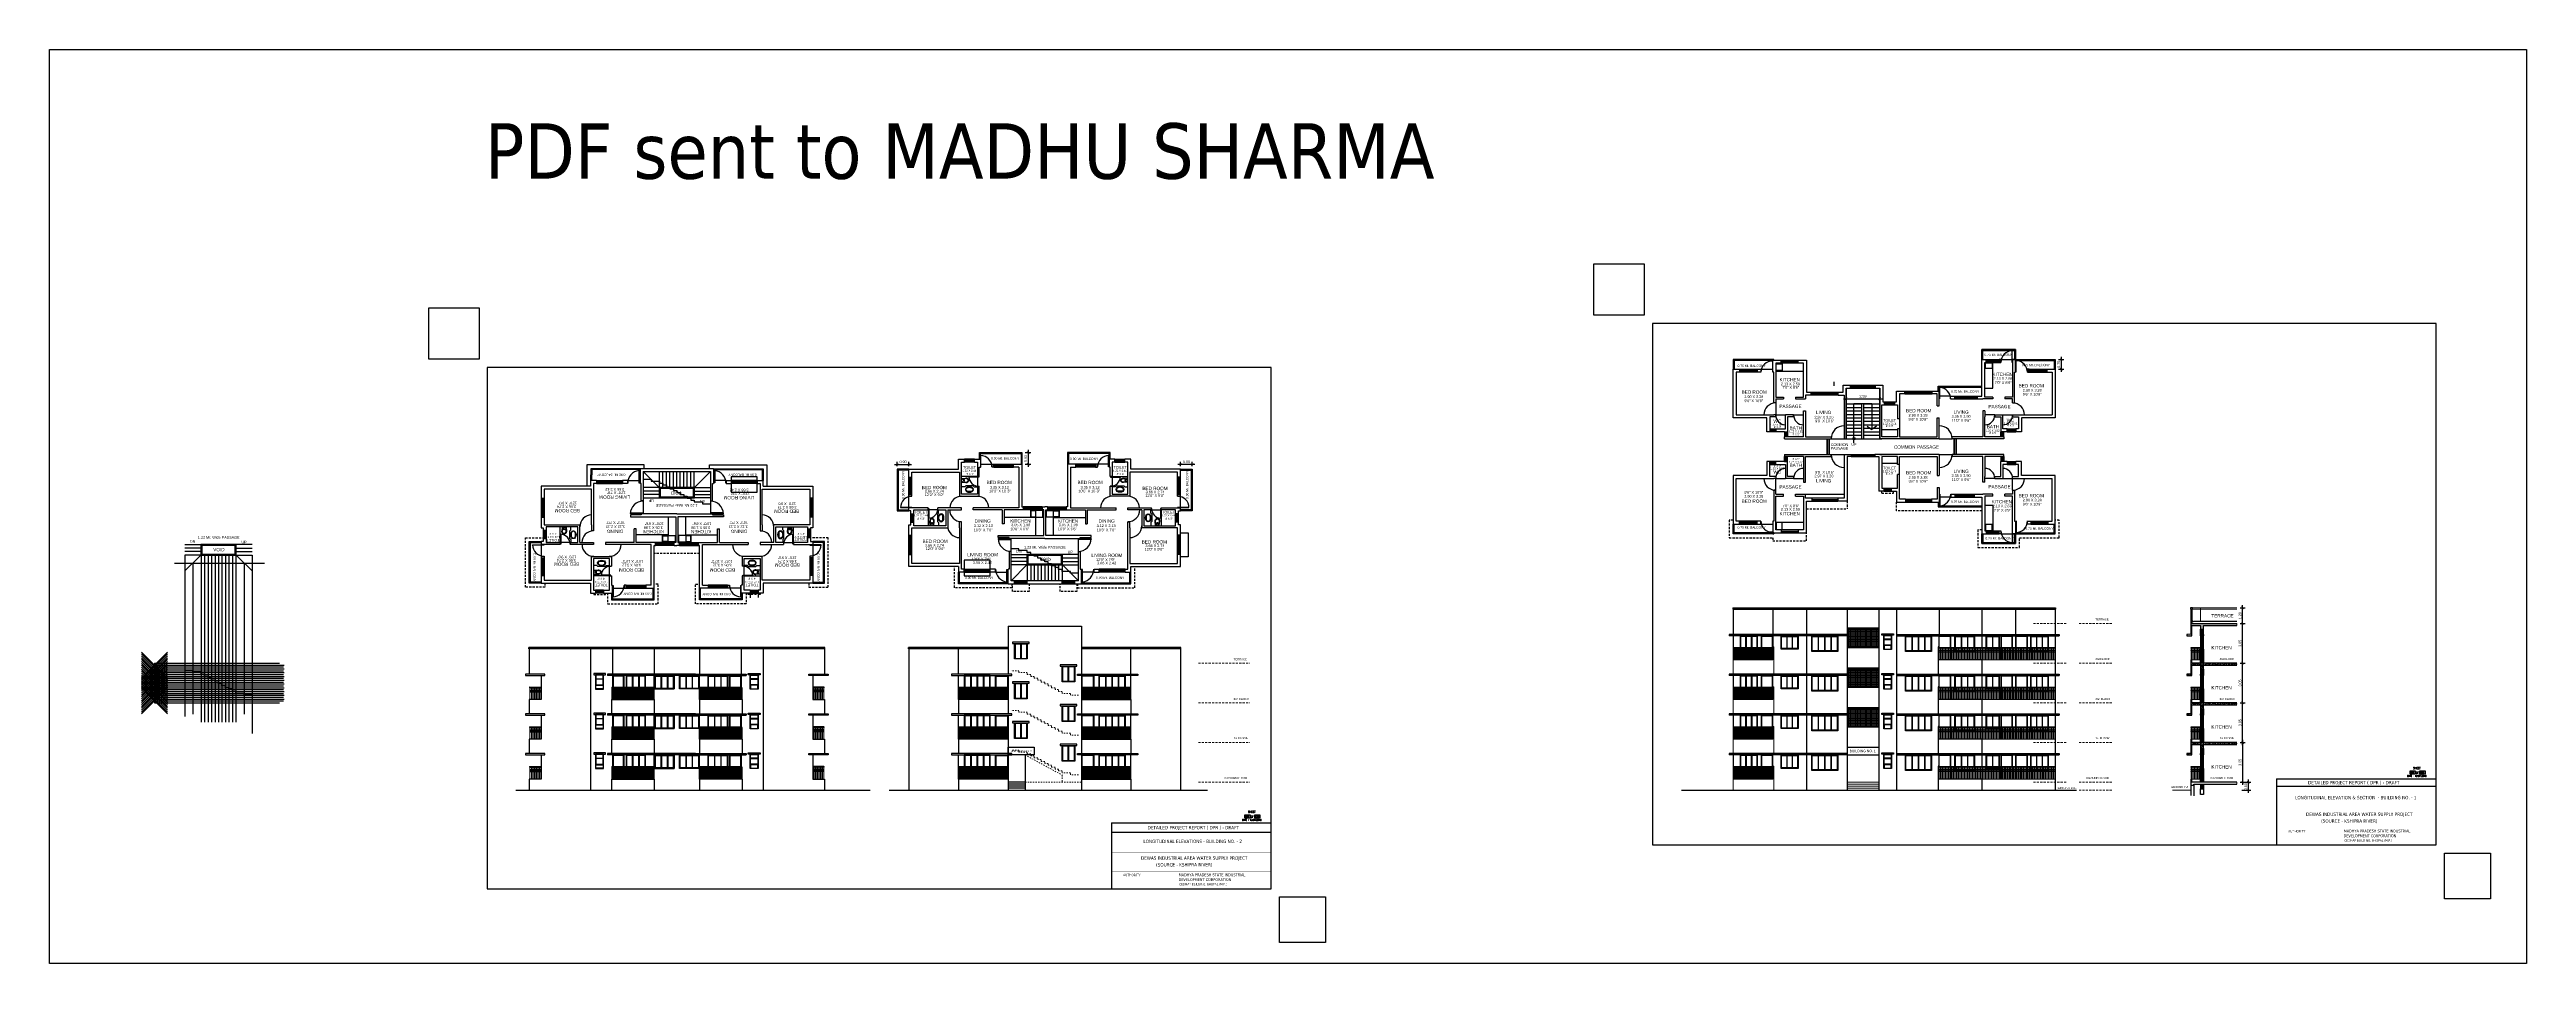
# Model space of a CAD drawing. Header units: metres. Extents: x -1441 to -394, y -133 to 518.
# Drawn here: x -1217.3 to -1027, y 20.6 to 90.8 of the extents above; entities that cross this region are included whole.
import ezdxf
from ezdxf.enums import TextEntityAlignment as Align

# ---------------------------------------------------------------- set-up
doc = ezdxf.new("R2010")
doc.units = ezdxf.units.M
doc.header["$LTSCALE"] = 25.4
doc.header["$PDMODE"] = 3
doc.linetypes.add('ACAD_ISO02W100', pattern=[15, 12, -3])
doc.linetypes.add('DASHED2', pattern=[9.525, 6.35, -3.175])
doc.layers.get('0').update_dxf_attribs({"linetype": 'CONTINUOUS'})
doc.layers.get('DEFPOINTS').update_dxf_attribs({"linetype": 'CONTINUOUS'})
doc.layers.add('FUR', color=1, linetype='CONTINUOUS')
doc.layers.add('Railing', color=7, linetype='CONTINUOUS')
doc.styles.add('logo', font='tahoma.ttf', dxfattribs={"height": 0.0508})
doc.styles.add('S1', font='ROMANS1')
doc.styles.get("Standard").update_dxf_attribs({"font": 'ARIALN.TTF'})
doc.styles.add('STYLE3', font='arial.ttf')
doc.dimstyles.get("Standard").update_dxf_attribs({"dimscale": 0, "dimtxt": 0.2, "dimasz": 0.2, "dimexe": 0.2, "dimexo": 0.25, "dimgap": 0.1, "dimtad": 1, "dimtoh": 1, "dimzin": 0, "dimdsep": 46, "dimtxsty": 'Standard', "dimblk1": 'ARCHTICK', "dimblk2": 'ARCHTICK', "dimsah": 1, "dimcen": 0, "dimdle": 0.2, "dimclrd": 8, "dimclre": 8, "dimclrt": 3, "dimadec": 0, "dimazin": 0, "dimtfac": 1, "dimtmove": 0, "dimatfit": 3, "dimldrblk": 'ARCHTICK', "dimfxl": 25.4, "dimfrac": 1, "dimtolj": 1, "dimtzin": 0, "dimarcsym": 0})
pattern_1 = [(45, (0, 3.05), (-0.067351921, 0.067351921), []), (45, (0.0449, 3.05), (-0.067351921, 0.067351921), [])]
pattern_2 = [(45, (0, 6.1), (-0.067351921, 0.067351921), []), (45, (0.0449, 6.1), (-0.067351921, 0.067351921), [])]

# ---------------------------------------------------------------- blocks, each defined once
blk = doc.blocks.new('_ARCHTICK')
at = {"color": 0, "linetype": 'ByBlock', "const_width": 0.15}
blk.add_lwpolyline([(-0.5, -0.5), (0.5, 0.5)], dxfattribs=at)
blk = doc.blocks.new('*D240')
at = {"color": 8, "lineweight": -2, "transparency": 16777216}
for p, q in [((-1062.95, 67.02), (-1062.54, 67.02)), ((-1062.74, 67.22), (-1062.74, 66.07)), ((-1062.95, 66.27), (-1062.54, 66.27))]:
    blk.add_line(p, q, dxfattribs=at)
at = {"layer": 'DEFPOINTS', "color": 0, "transparency": 16777216}
for p in [(-1063.2, 67.02), (-1063.2, 66.27), (-1062.74, 66.27)]:
    blk.add_point(p, dxfattribs=at)
at = {"color": 8, "lineweight": -2, "transparency": 16777216, "xscale": 0.2, "yscale": 0.2, "zscale": 0.2}
for p, rotation in [((-1062.74, 67.02), 90), ((-1062.74, 66.27), 270)]:
    blk.add_blockref('_ARCHTICK', p, dxfattribs=dict(at, rotation=rotation))
at = {"color": 146, "transparency": 16777216, "insert": (-1062.94, 66.64), "char_height": 0.2, "attachment_point": 5, "rotation": 90}
blk.add_mtext('\\A1;0.75', dxfattribs=at)
blk = doc.blocks.new('*D241')
at = {"color": 8, "lineweight": -2, "transparency": 16777216}
for p, q in [((-1079.48, 63.99), (-1076.49, 63.99)), ((-1079.28, 63.85), (-1079.28, 64.19)), ((-1076.69, 63.85), (-1076.69, 64.19))]:
    blk.add_line(p, q, dxfattribs=at)
at = {"layer": 'DEFPOINTS', "color": 0, "transparency": 16777216}
for p in [(-1079.28, 63.6), (-1076.69, 63.99), (-1076.69, 63.6)]:
    blk.add_point(p, dxfattribs=at)
at = {"color": 8, "lineweight": -2, "transparency": 16777216, "xscale": 0.2, "yscale": 0.2, "zscale": 0.2, "rotation": 180}
blk.add_blockref('_ARCHTICK', (-1079.28, 63.99), dxfattribs=at)
at = {"color": 8, "lineweight": -2, "transparency": 16777216, "xscale": 0.2, "yscale": 0.2, "zscale": 0.2}
blk.add_blockref('_ARCHTICK', (-1076.69, 63.99), dxfattribs=at)
at = {"color": 3, "transparency": 16777216, "insert": (-1077.98, 64.19), "char_height": 0.2, "attachment_point": 5}
blk.add_mtext('\\A1;2.59', dxfattribs=at)
blk = doc.blocks.new('*D256')
at = {"color": 8, "linetype": 'Continuous', "lineweight": -2, "transparency": 16777216}
for p, q in [((-1049, 40.64), (-1048.61, 40.64)), ((-1048.81, 37.39), (-1048.81, 40.84)), ((-1049, 37.59), (-1048.61, 37.59))]:
    blk.add_line(p, q, dxfattribs=at)
at = {"layer": 'DEFPOINTS', "color": 0, "linetype": 'Continuous', "transparency": 16777216}
for p in [(-1049.25, 40.64), (-1048.81, 40.64), (-1049.25, 37.59)]:
    blk.add_point(p, dxfattribs=at)
at = {"color": 8, "linetype": 'Continuous', "lineweight": -2, "transparency": 16777216, "xscale": 0.2, "yscale": 0.2, "zscale": 0.2}
for p, rotation in [((-1048.81, 40.64), 90), ((-1048.81, 37.59), 270)]:
    blk.add_blockref('_ARCHTICK', p, dxfattribs=dict(at, rotation=rotation))
at = {"color": 3, "linetype": 'Continuous', "lineweight": 13, "transparency": 16777216, "insert": (-1049.01, 39.11), "char_height": 0.2, "attachment_point": 5, "rotation": 90}
blk.add_mtext('\\A1;3.05', dxfattribs=at)
blk = doc.blocks.new('*D257')
at = {"color": 8, "linetype": 'Continuous', "lineweight": -2, "transparency": 16777216}
for p, q in [((-1048.81, 40.44), (-1048.81, 43.89)), ((-1049, 43.69), (-1048.61, 43.69)), ((-1049, 40.64), (-1048.61, 40.64))]:
    blk.add_line(p, q, dxfattribs=at)
at = {"layer": 'DEFPOINTS', "color": 0, "linetype": 'Continuous', "transparency": 16777216}
for p in [(-1049.25, 43.69), (-1048.81, 43.69), (-1049.25, 40.64)]:
    blk.add_point(p, dxfattribs=at)
at = {"color": 8, "linetype": 'Continuous', "lineweight": -2, "transparency": 16777216, "xscale": 0.2, "yscale": 0.2, "zscale": 0.2}
for p, rotation in [((-1048.81, 43.69), 90), ((-1048.81, 40.64), 270)]:
    blk.add_blockref('_ARCHTICK', p, dxfattribs=dict(at, rotation=rotation))
at = {"color": 3, "linetype": 'Continuous', "lineweight": 13, "transparency": 16777216, "insert": (-1049.01, 42.16), "char_height": 0.2, "attachment_point": 5, "rotation": 90}
blk.add_mtext('\\A1;3.05', dxfattribs=at)
blk = doc.blocks.new('*D258')
at = {"color": 8, "linetype": 'Continuous', "lineweight": -2, "transparency": 16777216}
for p, q in [((-1049, 46.74), (-1048.61, 46.74)), ((-1048.81, 43.49), (-1048.81, 46.94)), ((-1049, 43.69), (-1048.61, 43.69))]:
    blk.add_line(p, q, dxfattribs=at)
at = {"layer": 'DEFPOINTS', "color": 0, "linetype": 'Continuous', "transparency": 16777216}
for p in [(-1049.25, 46.74), (-1048.81, 46.74), (-1049.25, 43.69)]:
    blk.add_point(p, dxfattribs=at)
at = {"color": 8, "linetype": 'Continuous', "lineweight": -2, "transparency": 16777216, "xscale": 0.2, "yscale": 0.2, "zscale": 0.2}
for p, rotation in [((-1048.81, 46.74), 90), ((-1048.81, 43.69), 270)]:
    blk.add_blockref('_ARCHTICK', p, dxfattribs=dict(at, rotation=rotation))
at = {"color": 3, "linetype": 'Continuous', "lineweight": 13, "transparency": 16777216, "insert": (-1049.01, 45.21), "char_height": 0.2, "attachment_point": 5, "rotation": 90}
blk.add_mtext('\\A1;3.05', dxfattribs=at)
blk = doc.blocks.new('*D259')
at = {"color": 8, "linetype": 'Continuous', "lineweight": -2, "transparency": 16777216}
for p, q in [((-1049, 47.94), (-1048.61, 47.94)), ((-1048.81, 46.54), (-1048.81, 48.14)), ((-1049, 46.74), (-1048.61, 46.74))]:
    blk.add_line(p, q, dxfattribs=at)
at = {"layer": 'DEFPOINTS', "color": 0, "linetype": 'Continuous', "transparency": 16777216}
for p in [(-1049.25, 47.94), (-1048.81, 47.94), (-1049.25, 46.74)]:
    blk.add_point(p, dxfattribs=at)
at = {"color": 8, "linetype": 'Continuous', "lineweight": -2, "transparency": 16777216, "xscale": 0.2, "yscale": 0.2, "zscale": 0.2}
for p, rotation in [((-1048.81, 47.94), 90), ((-1048.81, 46.74), 270)]:
    blk.add_blockref('_ARCHTICK', p, dxfattribs=dict(at, rotation=rotation))
at = {"color": 3, "linetype": 'Continuous', "lineweight": 13, "transparency": 16777216, "insert": (-1049.01, 47.34), "char_height": 0.2, "attachment_point": 5, "rotation": 90}
blk.add_mtext('\\A1;1.20', dxfattribs=at)
blk = doc.blocks.new('*D260')
at = {"color": 8, "linetype": 'Continuous', "lineweight": -2, "transparency": 16777216}
for p, q in [((-1049, 37.59), (-1048.61, 37.59)), ((-1048.81, 37.79), (-1048.81, 34.34)), ((-1049, 34.54), (-1048.61, 34.54))]:
    blk.add_line(p, q, dxfattribs=at)
at = {"layer": 'DEFPOINTS', "color": 0, "linetype": 'Continuous', "transparency": 16777216}
for p in [(-1049.25, 37.59), (-1049.25, 34.54), (-1048.81, 34.54)]:
    blk.add_point(p, dxfattribs=at)
at = {"color": 8, "linetype": 'Continuous', "lineweight": -2, "transparency": 16777216, "xscale": 0.2, "yscale": 0.2, "zscale": 0.2}
for p, rotation in [((-1048.81, 37.59), 90), ((-1048.81, 34.54), 270)]:
    blk.add_blockref('_ARCHTICK', p, dxfattribs=dict(at, rotation=rotation))
at = {"color": 3, "linetype": 'Continuous', "lineweight": 13, "transparency": 16777216, "insert": (-1049.01, 36.06), "char_height": 0.2, "attachment_point": 5, "rotation": 90}
blk.add_mtext('\\A1;3.05', dxfattribs=at)
blk = doc.blocks.new('*D261')
at = {"color": 8, "linetype": 'Continuous', "lineweight": -2, "transparency": 16777216}
for p, q in [((-1048.87, 34.54), (-1048.17, 34.54)), ((-1048.37, 33.74), (-1048.37, 34.74)), ((-1048.87, 33.94), (-1048.17, 33.94))]:
    blk.add_line(p, q, dxfattribs=at)
at = {"layer": 'DEFPOINTS', "color": 0, "linetype": 'Continuous', "transparency": 16777216}
for p in [(-1049.12, 34.54), (-1048.37, 34.54), (-1049.12, 33.94)]:
    blk.add_point(p, dxfattribs=at)
at = {"color": 8, "linetype": 'Continuous', "lineweight": -2, "transparency": 16777216, "xscale": 0.2, "yscale": 0.2, "zscale": 0.2}
for p, rotation in [((-1048.37, 34.54), 90), ((-1048.37, 33.94), 270)]:
    blk.add_blockref('_ARCHTICK', p, dxfattribs=dict(at, rotation=rotation))
at = {"color": 3, "linetype": 'Continuous', "lineweight": 13, "transparency": 16777216, "insert": (-1048.58, 34.2), "char_height": 0.2, "attachment_point": 5, "rotation": 90}
blk.add_mtext('\\A1;0.60', dxfattribs=at)
blk = doc.blocks.new('*D263')
at = {"color": 8, "lineweight": -2, "transparency": 16777216}
for p, q in [((-1152.18, 58.83), (-1152.18, 59.15)), ((-1151.28, 58.83), (-1151.28, 59.15)), ((-1152.38, 58.95), (-1151.08, 58.95))]:
    blk.add_line(p, q, dxfattribs=at)
at = {"layer": 'DEFPOINTS', "color": 0, "transparency": 16777216}
for p in [(-1152.18, 58.58), (-1151.28, 58.95), (-1151.28, 58.58)]:
    blk.add_point(p, dxfattribs=at)
at = {"color": 8, "lineweight": -2, "transparency": 16777216, "xscale": 0.2, "yscale": 0.2, "zscale": 0.2, "rotation": 180}
blk.add_blockref('_ARCHTICK', (-1152.18, 58.95), dxfattribs=at)
at = {"color": 8, "lineweight": -2, "transparency": 16777216, "xscale": 0.2, "yscale": 0.2, "zscale": 0.2}
blk.add_blockref('_ARCHTICK', (-1151.28, 58.95), dxfattribs=at)
at = {"color": 146, "transparency": 16777216, "insert": (-1151.73, 59.15), "char_height": 0.2, "attachment_point": 5}
blk.add_mtext('\\A1;0.90', dxfattribs=at)
blk = doc.blocks.new('*D264')
at = {"color": 8, "lineweight": -2, "transparency": 16777216}
for p, q in [((-1130.41, 58.83), (-1130.41, 59.15)), ((-1129.51, 58.83), (-1129.51, 59.15)), ((-1129.31, 58.95), (-1130.61, 58.95))]:
    blk.add_line(p, q, dxfattribs=at)
at = {"layer": 'DEFPOINTS', "color": 0, "transparency": 16777216}
for p in [(-1130.41, 58.95), (-1130.41, 58.58), (-1129.51, 58.58)]:
    blk.add_point(p, dxfattribs=at)
at = {"color": 8, "lineweight": -2, "transparency": 16777216, "xscale": 0.2, "yscale": 0.2, "zscale": 0.2, "rotation": 180}
blk.add_blockref('_ARCHTICK', (-1130.41, 58.95), dxfattribs=at)
at = {"color": 8, "lineweight": -2, "transparency": 16777216, "xscale": 0.2, "yscale": 0.2, "zscale": 0.2}
blk.add_blockref('_ARCHTICK', (-1129.51, 58.95), dxfattribs=at)
at = {"color": 146, "transparency": 16777216, "insert": (-1129.96, 59.15), "char_height": 0.2, "attachment_point": 5}
blk.add_mtext('\\A1;0.90', dxfattribs=at)
blk = doc.blocks.new('*D265')
at = {"color": 8, "lineweight": -2, "transparency": 16777216}
for p, q in [((-1142.34, 59.86), (-1141.92, 59.86)), ((-1142.12, 60.06), (-1142.12, 58.76)), ((-1142.34, 58.96), (-1141.92, 58.96))]:
    blk.add_line(p, q, dxfattribs=at)
at = {"layer": 'DEFPOINTS', "color": 0, "transparency": 16777216}
for p in [(-1142.59, 59.86), (-1142.59, 58.96), (-1142.12, 58.96)]:
    blk.add_point(p, dxfattribs=at)
at = {"color": 8, "lineweight": -2, "transparency": 16777216, "xscale": 0.2, "yscale": 0.2, "zscale": 0.2}
for p, rotation in [((-1142.12, 59.86), 90), ((-1142.12, 58.96), 270)]:
    blk.add_blockref('_ARCHTICK', p, dxfattribs=dict(at, rotation=rotation))
at = {"color": 146, "transparency": 16777216, "insert": (-1142.32, 59.41), "char_height": 0.2, "attachment_point": 5, "rotation": 90}
blk.add_mtext('\\A1;0.90', dxfattribs=at)

msp = doc.modelspace()

# ---------------------------------------------------------------- hatches: boundary and pattern name
at = {"linetype": 'Continuous', "lineweight": 13}
h = msp.add_hatch(dxfattribs=at)
h.set_pattern_fill('AR-CONC', color=8, scale=0.001)
h.paths.add_polyline_path([(-1049.249, 46.739), (-1052.716, 46.739), (-1052.716, 47.839), (-1052.657, 47.839), (-1052.657, 47.926), (-1052.812, 47.939), (-1052.812, 47.839), (-1052.796, 47.839), (-1052.796, 45.923), (-1053.096, 45.889), (-1053.096, 45.789), (-1052.716, 45.789), (-1052.716, 46.589), (-1052.046, 46.589), (-1052.046, 46.289), (-1051.816, 46.289), (-1051.816, 46.589), (-1049.249, 46.589)])
h = msp.add_hatch(dxfattribs=at)
h.set_pattern_fill('SQUARE', color=8, scale=0.015)
h.set_pattern_definition([(0, (-1076.769, 44.94551), (0, 0.047625), [0.047625, -0.047625]), (90, (-1076.769, 44.94551), (-0.047625, 3e-18), [0.047625, -0.047625])])
h.paths.add_polyline_path([(-1076.769, 46.246), (-1079.169, 46.245), (-1079.169, 44.941), (-1076.769, 44.941)])
h = msp.add_hatch(dxfattribs=at)
h.set_pattern_fill('ANSI32', color=8, scale=0.01)
h.set_pattern_definition(pattern_2)
h.paths.add_polyline_path([(-1051.816, 46.289), (-1052.046, 46.289), (-1052.046, 45.889), (-1051.816, 45.889)])
h = msp.add_hatch(dxfattribs=at)
h.set_pattern_fill('AR-CONC', color=8, scale=0.001)
h.set_pattern_definition([(50, (0, -3.05), (0.18218467, -0.015939086), [0.01905, -0.20955]), (355, (0, -3.05), (-0.03524342, 0.191056845), [0.01524, -0.167640584]), (100.451445, (0.01518, -3.05133), (0.146941247, 0.175117752), [0.01619001, -0.178090245]), (46.1842, (0, -2.9992), (0.27107904, -0.04204233), [0.028575, -0.314325]), (96.635558, (0.0226, -3.0027), (0.237404134, 0.247426125), [0.02428502, -0.26713561]), (351.18415, (0, -2.9992), (0.237404134, 0.247426125), [0.02285997, -0.25145973]), (21, (0.0254, -3.0119), (0.151614391, -0.102265198), [0.01905, -0.20955]), (326, (0.0254, -3.0119), (0.06180203, 0.184187966), [0.01524, -0.16764]), (71.451445, (0.03803, -3.02042), (0.21341642, 0.08192277), [0.01619001, -0.178089938]), (37.5, (0, -3.05), (0.0030886033, 0.084555039), [0, -0.165608, 0, -0.17018, 0, -0.168275]), (7.5, (0, -3.05), (0.0668196625, 0.100180575), [0, -0.097028, 0, -0.161798, 0, -0.064135]), (327.5, (-0.05664, -3.05), (0.135590595, -0.005728744), [0, -0.0635, 0, -0.19812, 0, -0.26289]), (317.5, (-0.08204, -3.05), (0.148129181, 0.025426491), [0, -0.08255, 0, -0.131572, 0, -0.18669])])
h.paths.add_polyline_path([(-1052.716, 43.939), (-1052.796, 43.939), (-1052.796, 42.873), (-1053.096, 42.839), (-1053.096, 42.739), (-1052.716, 42.739), (-1052.716, 43.539), (-1052.046, 43.539), (-1052.046, 43.239), (-1051.816, 43.239), (-1051.816, 43.539), (-1049.249, 43.539), (-1049.249, 43.689), (-1052.716, 43.689)])
h = msp.add_hatch(dxfattribs=at)
h.set_pattern_fill('ANSI32', color=8, scale=0.01)
h.set_pattern_definition(pattern_2)
h.paths.add_polyline_path([(-1051.816, 44.759), (-1052.046, 44.759), (-1052.046, 43.689), (-1051.816, 43.689)])
h = msp.add_hatch(dxfattribs=at)
h.set_pattern_fill('SQUARE', color=8, scale=0.015)
h.set_pattern_definition([(0, (-1076.769, 41.89551), (0, 0.047625), [0.047625, -0.047625]), (90, (-1076.769, 41.89551), (-0.047625, 3e-18), [0.047625, -0.047625])])
h.paths.add_polyline_path([(-1076.769, 43.196), (-1079.169, 43.195), (-1079.169, 41.891), (-1076.769, 41.891)])
h = msp.add_hatch(dxfattribs=at)
h.set_pattern_fill('ANSI32', color=8, scale=0.01)
h.set_pattern_definition(pattern_1)
h.paths.add_polyline_path([(-1051.816, 43.239), (-1052.046, 43.239), (-1052.046, 42.839), (-1051.816, 42.839)])
h = msp.add_hatch(dxfattribs=at)
h.set_pattern_fill('SQUARE', color=8, scale=0.015)
h.set_pattern_definition([(0, (-1076.769, 38.84551), (0, 0.047625), [0.047625, -0.047625]), (90, (-1076.769, 38.84551), (-0.047625, 3e-18), [0.047625, -0.047625])])
h.paths.add_polyline_path([(-1076.769, 40.146), (-1079.169, 40.145), (-1079.169, 38.841), (-1076.769, 38.841)])
h = msp.add_hatch(dxfattribs=at)
h.set_pattern_fill('AR-CONC', color=8, scale=0.001)
h.set_pattern_definition([(50, (0, -6.1), (0.18218467, -0.015939086), [0.01905, -0.20955]), (355, (0, -6.1), (-0.03524342, 0.191056845), [0.01524, -0.167640584]), (100.451445, (0.01518, -6.10133), (0.146941247, 0.175117752), [0.01619001, -0.178090245]), (46.1842, (0, -6.0492), (0.27107904, -0.04204233), [0.028575, -0.314325]), (96.635558, (0.0226, -6.0527), (0.237404134, 0.247426125), [0.02428502, -0.26713561]), (351.18415, (0, -6.0492), (0.237404134, 0.247426125), [0.02285997, -0.25145973]), (21, (0.0254, -6.0619), (0.151614391, -0.102265198), [0.01905, -0.20955]), (326, (0.0254, -6.0619), (0.06180203, 0.184187966), [0.01524, -0.16764]), (71.451445, (0.03803, -6.07042), (0.21341642, 0.08192277), [0.01619001, -0.178089938]), (37.5, (0, -6.1), (0.0030886033, 0.084555039), [0, -0.165608, 0, -0.17018, 0, -0.168275]), (7.5, (0, -6.1), (0.0668196625, 0.100180575), [0, -0.097028, 0, -0.161798, 0, -0.064135]), (327.5, (-0.05664, -6.1), (0.135590595, -0.005728744), [0, -0.0635, 0, -0.19812, 0, -0.26289]), (317.5, (-0.08204, -6.1), (0.148129181, 0.025426491), [0, -0.08255, 0, -0.131572, 0, -0.18669])])
h.paths.add_polyline_path([(-1052.716, 40.889), (-1052.796, 40.889), (-1052.796, 39.823), (-1053.096, 39.789), (-1053.096, 39.689), (-1052.716, 39.689), (-1052.716, 40.489), (-1052.046, 40.489), (-1052.046, 40.189), (-1051.816, 40.189), (-1051.816, 40.489), (-1049.249, 40.489), (-1049.249, 40.639), (-1052.716, 40.639)])
h = msp.add_hatch(dxfattribs=at)
h.set_pattern_fill('ANSI32', color=8, scale=0.01)
h.set_pattern_definition(pattern_1)
h.paths.add_polyline_path([(-1051.816, 41.709), (-1052.046, 41.709), (-1052.046, 40.639), (-1051.816, 40.639)])
h = msp.add_hatch(dxfattribs=at)
h.set_pattern_fill('ANSI32', color=8, scale=0.01)
h.paths.add_polyline_path([(-1051.816, 40.189), (-1052.046, 40.189), (-1052.046, 39.789), (-1051.816, 39.789)])
h = msp.add_hatch(dxfattribs=at)
h.set_pattern_fill('ANSI32', color=8, scale=0.01)
h.paths.add_polyline_path([(-1051.816, 38.659), (-1052.046, 38.659), (-1052.046, 37.589), (-1051.816, 37.589)])
h = msp.add_hatch(dxfattribs=at)
h.set_pattern_fill('AR-CONC', color=8, scale=0.001)
h.set_pattern_definition([(50, (0, -9.15), (0.18218467, -0.015939086), [0.01905, -0.20955]), (355, (0, -9.15), (-0.03524342, 0.191056845), [0.01524, -0.167640584]), (100.451445, (0.01518, -9.15133), (0.146941247, 0.175117752), [0.01619001, -0.178090245]), (46.1842, (0, -9.0992), (0.27107904, -0.04204233), [0.028575, -0.314325]), (96.635558, (0.0226, -9.1027), (0.237404134, 0.247426125), [0.02428502, -0.26713561]), (351.18415, (0, -9.0992), (0.237404134, 0.247426125), [0.02285997, -0.25145973]), (21, (0.0254, -9.1119), (0.151614391, -0.102265198), [0.01905, -0.20955]), (326, (0.0254, -9.1119), (0.06180203, 0.184187966), [0.01524, -0.16764]), (71.451445, (0.03803, -9.12042), (0.21341642, 0.08192277), [0.01619001, -0.178089938]), (37.5, (0, -9.15), (0.0030886033, 0.084555039), [0, -0.165608, 0, -0.17018, 0, -0.168275]), (7.5, (0, -9.15), (0.0668196625, 0.100180575), [0, -0.097028, 0, -0.161798, 0, -0.064135]), (327.5, (-0.05664, -9.15), (0.135590595, -0.005728744), [0, -0.0635, 0, -0.19812, 0, -0.26289]), (317.5, (-0.08204, -9.15), (0.148129181, 0.025426491), [0, -0.08255, 0, -0.131572, 0, -0.18669])])
h.paths.add_polyline_path([(-1052.716, 37.839), (-1052.796, 37.839), (-1052.796, 36.773), (-1053.096, 36.739), (-1053.096, 36.639), (-1052.716, 36.639), (-1052.716, 37.439), (-1052.046, 37.439), (-1052.046, 37.139), (-1051.816, 37.139), (-1051.816, 37.439), (-1049.249, 37.439), (-1049.249, 37.589), (-1052.716, 37.589)])
h = msp.add_hatch(dxfattribs=at)
h.set_pattern_fill('ANSI32', color=8, scale=0.01)
h.paths.add_polyline_path([(-1051.816, 37.139), (-1052.046, 37.139), (-1052.046, 36.739), (-1051.816, 36.739)])
h = msp.add_hatch(dxfattribs=at)
h.set_pattern_fill('ANSI32', color=8, scale=0.01)
h.paths.add_polyline_path([(-1051.816, 35.609), (-1052.046, 35.609), (-1052.046, 34.539), (-1051.816, 34.539)])
h = msp.add_hatch(dxfattribs=at)
h.set_pattern_fill('ANSI32', color=8, scale=0.01)
h.paths.add_polyline_path([(-1051.816, 34.389), (-1052.046, 34.389), (-1052.046, 34.046), (-1051.816, 34.046)])

# ---------------------------------------------------------------- linework, layer by layer
at = {"color": 7}
for p, q in [((-1084.272, 66.721), (-1084.272, 66.949)), ((-1082.96, 66.721), (-1082.96, 66.949)), ((-1068.506, 66.788), (-1068.506, 67.017)), ((-1087.465, 66.267), (-1087.465, 66.039)), ((-1086.103, 66.267), (-1086.103, 66.039)), ((-1085.826, 66.267), (-1085.826, 66.039)), ((-1078.964, 65.044), (-1078.964, 64.816)), ((-1077.006, 64.816), (-1077.006, 65.044)), ((-1063.863, 66.267), (-1063.203, 66.267)), ((-1063.863, 66.267), (-1063.863, 66.038)), ((-1063.203, 66.267), (-1063.203, 62.53)), ((-1084.683, 63.673), (-1084.835, 63.673)), ((-1084.683, 63.977), (-1084.073, 63.977)), ((-1084.683, 63.977), (-1084.683, 63.673)), ((-1084.073, 64.13), (-1084.073, 63.977)), ((-1083.159, 64.13), (-1083.159, 63.977)), ((-1083.159, 63.977), (-1082.397, 63.977)), ((-1082.549, 61.082), (-1082.549, 63.063)), ((-1082.549, 63.063), (-1082.397, 63.063)), ((-1081.95, 64.281), (-1081.95, 64.511)), ((-1079.878, 64.281), (-1079.431, 64.281)), ((-1079.431, 64.281), (-1079.431, 60.929)), ((-1076.33, 63.52), (-1076.33, 63.749)), ((-1075.559, 63.749), (-1075.559, 63.52)), ((-1074.775, 64.362), (-1074.775, 64.59)), ((-1072.651, 64.362), (-1072.651, 64.59)), ((-1072.268, 63.455), (-1072.116, 63.455)), ((-1072.116, 63.455), (-1072.116, 64.59)), ((-1071.26, 63.977), (-1071.26, 64.206)), ((-1071.26, 63.977), (-1070.919, 63.977)), ((-1070.919, 63.977), (-1070.919, 64.206)), ((-1069.197, 64.206), (-1069.197, 63.977)), ((-1069.197, 63.977), (-1068.766, 63.977)), ((-1068.004, 63.977), (-1068.766, 63.977)), ((-1068.766, 63.063), (-1068.766, 61.082)), ((-1068.613, 63.063), (-1068.766, 63.063)), ((-1068.613, 63.063), (-1068.613, 62.606)), ((-1068.004, 64.13), (-1068.004, 63.977)), ((-1067.089, 64.13), (-1067.089, 63.977)), ((-1066.48, 63.977), (-1067.089, 63.977)), ((-1066.48, 63.673), (-1066.48, 63.977)), ((-1066.48, 63.673), (-1066.327, 63.673)), ((-1066.48, 63.673), (-1066.327, 63.673)), ((-1084.683, 62.606), (-1085.14, 62.606)), ((-1085.14, 62.606), (-1085.14, 61.463)), ((-1084.683, 62.758), (-1084.835, 62.758)), ((-1084.683, 62.606), (-1084.683, 62.758)), ((-1084.683, 61.691), (-1083.921, 61.691)), ((-1084.683, 61.691), (-1084.683, 61.463)), ((-1083.997, 61.463), (-1083.768, 61.463)), ((-1082.549, 61.082), (-1083.997, 61.082)), ((-1083.997, 60.929), (-1083.997, 61.082)), ((-1083.997, 60.929), (-1080.422, 60.929)), ((-1083.921, 61.691), (-1083.921, 62.758)), ((-1083.311, 62.758), (-1083.921, 62.758)), ((-1083.311, 62.606), (-1083.768, 62.606)), ((-1083.768, 62.606), (-1083.768, 61.463)), ((-1083.311, 62.606), (-1083.311, 62.758)), ((-1080.731, 60.929), (-1080.731, 59.71)), ((-1080.731, 59.71), (-1080.731, 60.929)), ((-1080.579, 60.929), (-1080.579, 59.71)), ((-1080.579, 59.71), (-1080.579, 60.929)), ((-1080.422, 61.082), (-1080.422, 60.929)), ((-1079.431, 60.929), (-1079.279, 60.929)), ((-1076.688, 60.929), (-1076.536, 60.929)), ((-1072.116, 60.929), (-1076.612, 60.929)), ((-1075.164, 62.453), (-1075.316, 62.453)), ((-1075.164, 61.691), (-1075.316, 61.691)), ((-1072.268, 62.541), (-1072.116, 62.541)), ((-1072.116, 60.929), (-1072.116, 62.541)), ((-1068.766, 61.082), (-1071.125, 61.082)), ((-1071.125, 60.929), (-1071.125, 61.082)), ((-1067.165, 60.929), (-1071.125, 60.929)), ((-1070.968, 60.929), (-1070.968, 59.71)), ((-1070.968, 59.71), (-1070.968, 60.929)), ((-1070.816, 60.929), (-1070.816, 59.71)), ((-1070.816, 59.71), (-1070.816, 60.929)), ((-1068.613, 61.082), (-1068.613, 62.606)), ((-1067.165, 61.082), (-1068.613, 61.082)), ((-1067.851, 62.758), (-1067.851, 62.606)), ((-1067.851, 62.758), (-1067.242, 62.758)), ((-1067.851, 62.606), (-1067.394, 62.606)), ((-1067.394, 62.606), (-1067.394, 61.463)), ((-1066.91, 61.463), (-1067.394, 61.463)), ((-1067.242, 61.691), (-1067.242, 62.758)), ((-1066.91, 61.691), (-1067.242, 61.691)), ((-1067.165, 61.082), (-1067.165, 60.929)), ((-1066.91, 61.463), (-1066.91, 61.691)), ((-1066.48, 62.758), (-1063.432, 62.758)), ((-1066.48, 62.758), (-1066.48, 62.606)), ((-1066.48, 62.606), (-1066.022, 62.606)), ((-1066.022, 61.691), (-1066.245, 61.691)), ((-1066.245, 61.691), (-1066.245, 61.463)), ((-1065.794, 61.463), (-1066.245, 61.463)), ((-1066.022, 62.606), (-1066.022, 61.691)), ((-1063.203, 62.53), (-1065.794, 62.53)), ((-1065.489, 62.53), (-1065.794, 62.53)), ((-1065.794, 62.53), (-1065.794, 61.463)), ((-1147.473, 58.583), (-1147.473, 59.343)), ((-1147.473, 59.343), (-1147.015, 59.343)), ((-1147.015, 59.113), (-1147.015, 59.343)), ((-1146.239, 59.343), (-1145.793, 59.343)), ((-1146.239, 59.113), (-1146.239, 59.343)), ((-1145.793, 59.343), (-1145.793, 58.733)), ((-1135.457, 59.343), (-1135.903, 59.343)), ((-1135.903, 59.343), (-1135.903, 58.733)), ((-1135.457, 59.113), (-1135.457, 59.343)), ((-1134.223, 59.343), (-1134.681, 59.343)), ((-1134.681, 59.113), (-1134.681, 59.343)), ((-1134.223, 58.583), (-1134.223, 59.343)), ((-1085.14, 58.034), (-1085.14, 59.177)), ((-1084.683, 58.948), (-1084.683, 59.177)), ((-1083.997, 59.71), (-1083.997, 59.558)), ((-1083.997, 59.71), (-1080.422, 59.71)), ((-1082.549, 59.558), (-1083.997, 59.558)), ((-1083.997, 59.177), (-1083.768, 59.177)), ((-1083.768, 58.034), (-1083.768, 59.177)), ((-1082.549, 59.558), (-1082.549, 57.577)), ((-1080.422, 59.558), (-1080.422, 59.71)), ((-1080.422, 59.558), (-1080.422, 59.71)), ((-1079.431, 59.71), (-1078.895, 59.71)), ((-1078.895, 59.71), (-1078.895, 59.558)), ((-1077.072, 59.71), (-1077.072, 59.558)), ((-1072.116, 59.71), (-1077.072, 59.71)), ((-1077.072, 59.558), (-1076.764, 59.558)), ((-1076.764, 59.558), (-1076.764, 56.891)), ((-1076.688, 59.71), (-1076.536, 59.71)), ((-1072.116, 59.71), (-1072.116, 58.099)), ((-1067.165, 59.71), (-1071.125, 59.71)), ((-1071.125, 59.71), (-1071.125, 59.558)), ((-1068.766, 59.558), (-1071.125, 59.558)), ((-1068.766, 57.577), (-1068.766, 59.558)), ((-1067.165, 59.558), (-1068.613, 59.558)), ((-1068.613, 59.558), (-1068.613, 58.034)), ((-1066.91, 59.177), (-1067.394, 59.177)), ((-1067.394, 58.034), (-1067.394, 59.177)), ((-1067.165, 59.558), (-1067.165, 59.71)), ((-1066.91, 59.177), (-1066.91, 58.948)), ((-1065.794, 59.177), (-1066.245, 59.177)), ((-1066.245, 58.948), (-1066.245, 59.177)), ((-1065.794, 58.11), (-1065.794, 59.177)), ((-1175.735, 57.285), (-1179.545, 57.285)), ((-1179.545, 57.285), (-1179.545, 56.369)), ((-1175.505, 57.496), (-1175.505, 53.862)), ((-1175.288, 57.496), (-1175.505, 57.496)), ((-1175.288, 57.726), (-1175.288, 57.496)), ((-1172.897, 57.726), (-1173.292, 57.726)), ((-1173.292, 57.726), (-1173.292, 57.496)), ((-1172.897, 57.496), (-1173.292, 57.496)), ((-1172.897, 57.726), (-1172.897, 57.496)), ((-1171.925, 58.626), (-1171.925, 57.726)), ((-1166.295, 58.626), (-1171.925, 58.626)), ((-1171.925, 58.626), (-1171.925, 57.496)), ((-1171.845, 57.496), (-1171.925, 57.496)), ((-1171.845, 56.145), (-1171.845, 57.496)), ((-1171.695, 58.396), (-1166.525, 58.396)), ((-1171.695, 58.396), (-1171.695, 56.145)), ((-1166.525, 58.396), (-1166.525, 56.145)), ((-1166.375, 56.145), (-1166.375, 57.496)), ((-1166.375, 57.496), (-1166.295, 57.496)), ((-1166.295, 58.626), (-1166.295, 57.496)), ((-1165.322, 57.726), (-1165.322, 57.496)), ((-1165.322, 57.726), (-1164.927, 57.726)), ((-1165.322, 57.496), (-1164.927, 57.496)), ((-1164.927, 57.726), (-1164.927, 57.496)), ((-1162.932, 57.726), (-1162.485, 57.726)), ((-1162.932, 57.726), (-1162.932, 57.496)), ((-1162.932, 57.496), (-1162.715, 57.496)), ((-1162.715, 57.496), (-1162.715, 53.862)), ((-1162.485, 57.285), (-1162.485, 57.726)), ((-1162.485, 57.285), (-1158.675, 57.285)), ((-1158.675, 57.285), (-1158.675, 56.369)), ((-1151.283, 57.978), (-1151.283, 58.583)), ((-1151.283, 58.583), (-1147.473, 58.583)), ((-1151.283, 57.978), (-1151.053, 57.978)), ((-1146.023, 58.023), (-1145.873, 58.023)), ((-1146.023, 57.273), (-1145.873, 57.273)), ((-1145.873, 58.733), (-1145.793, 58.733)), ((-1143.243, 58.963), (-1142.593, 58.963)), ((-1143.243, 58.733), (-1143.243, 58.963)), ((-1142.823, 58.733), (-1143.243, 58.733)), ((-1142.593, 58.963), (-1142.593, 55.693)), ((-1139.103, 58.963), (-1139.103, 55.693)), ((-1138.453, 58.963), (-1139.103, 58.963)), ((-1138.873, 58.733), (-1138.453, 58.733)), ((-1138.453, 58.733), (-1138.453, 58.963)), ((-1135.823, 58.733), (-1135.903, 58.733)), ((-1135.673, 58.023), (-1135.823, 58.023)), ((-1135.673, 57.273), (-1135.823, 57.273)), ((-1130.413, 58.583), (-1134.223, 58.583)), ((-1130.413, 57.978), (-1130.643, 57.978)), ((-1130.413, 57.978), (-1130.413, 58.583)), ((-1084.683, 58.034), (-1085.14, 58.034)), ((-1084.683, 57.881), (-1084.835, 57.881)), ((-1084.683, 58.948), (-1083.921, 58.948)), ((-1084.683, 58.034), (-1084.683, 57.881)), ((-1083.921, 58.948), (-1083.921, 57.881)), ((-1083.311, 57.881), (-1083.921, 57.881)), ((-1083.311, 58.034), (-1083.768, 58.034)), ((-1083.311, 58.034), (-1083.311, 57.881)), ((-1082.549, 57.577), (-1082.397, 57.577)), ((-1076.378, 57.119), (-1076.378, 56.891)), ((-1075.778, 56.891), (-1075.778, 57.119)), ((-1075.164, 58.948), (-1075.316, 58.948)), ((-1075.164, 58.186), (-1075.316, 58.186)), ((-1072.268, 58.099), (-1072.116, 58.099)), ((-1072.268, 57.184), (-1072.116, 57.184)), ((-1072.116, 57.184), (-1072.116, 56.049)), ((-1068.613, 57.577), (-1068.766, 57.577)), ((-1068.613, 57.577), (-1068.613, 58.034)), ((-1067.851, 58.034), (-1067.394, 58.034)), ((-1067.851, 57.881), (-1067.851, 58.034)), ((-1067.851, 57.881), (-1067.242, 57.881)), ((-1066.91, 58.948), (-1067.242, 58.948)), ((-1067.242, 58.948), (-1067.242, 57.881)), ((-1066.48, 58.034), (-1066.022, 58.034)), ((-1066.48, 57.881), (-1066.48, 58.034)), ((-1066.48, 57.881), (-1063.432, 57.881)), ((-1066.022, 58.948), (-1066.245, 58.948)), ((-1066.022, 58.034), (-1066.022, 58.948)), ((-1063.203, 58.11), (-1065.794, 58.11)), ((-1065.489, 58.11), (-1065.794, 58.11)), ((-1063.203, 54.373), (-1063.203, 58.11)), ((-1179.545, 56.369), (-1179.315, 56.369)), ((-1171.695, 56.145), (-1171.845, 56.145)), ((-1166.525, 56.145), (-1166.375, 56.145)), ((-1158.675, 56.369), (-1158.905, 56.369)), ((-1151.283, 55.383), (-1151.283, 56.63)), ((-1151.283, 56.63), (-1151.053, 56.63)), ((-1151.283, 56.513), (-1151.053, 56.513)), ((-1151.123, 55.383), (-1151.283, 55.383)), ((-1151.123, 55.154), (-1151.123, 55.383)), ((-1151.053, 56.513), (-1151.053, 56.63)), ((-1149.803, 55.463), (-1149.803, 55.613)), ((-1149.053, 55.463), (-1149.053, 55.613)), ((-1148.303, 55.463), (-1148.303, 54.093)), ((-1146.809, 56.892), (-1146.457, 56.892)), ((-1146.333, 55.463), (-1146.333, 55.613)), ((-1144.123, 55.463), (-1146.333, 55.463)), ((-1144.123, 55.463), (-1144.123, 54.393)), ((-1142.593, 55.693), (-1142.501, 55.693)), ((-1142.501, 55.693), (-1142.501, 55.463)), ((-1141.054, 55.693), (-1140.848, 55.693)), ((-1141.054, 55.693), (-1141.054, 55.463)), ((-1140.642, 55.693), (-1140.848, 55.693)), ((-1140.642, 55.693), (-1140.642, 55.463)), ((-1139.103, 55.693), (-1139.195, 55.693)), ((-1139.195, 55.693), (-1139.195, 55.463)), ((-1137.573, 55.463), (-1135.363, 55.463)), ((-1137.573, 55.463), (-1137.573, 54.393)), ((-1135.363, 55.463), (-1135.363, 55.613)), ((-1134.887, 56.892), (-1135.239, 56.892)), ((-1133.393, 55.463), (-1133.393, 54.093)), ((-1132.643, 55.463), (-1132.643, 55.613)), ((-1131.893, 55.463), (-1131.893, 55.613)), ((-1130.413, 56.63), (-1130.643, 56.63)), ((-1130.643, 56.513), (-1130.643, 56.63)), ((-1130.413, 56.513), (-1130.643, 56.513)), ((-1130.573, 55.154), (-1130.573, 55.383)), ((-1130.573, 55.383), (-1130.413, 55.383)), ((-1130.413, 55.652), (-1130.413, 56.63)), ((-1130.413, 55.383), (-1130.413, 55.632)), ((-1084.683, 56.967), (-1084.835, 56.967)), ((-1084.683, 56.662), (-1084.683, 56.967)), ((-1084.683, 56.662), (-1084.073, 56.662)), ((-1084.073, 56.51), (-1084.073, 56.662)), ((-1083.159, 56.662), (-1082.397, 56.662)), ((-1083.159, 56.51), (-1083.159, 56.662)), ((-1081.912, 56.359), (-1081.912, 56.129)), ((-1079.916, 56.357), (-1079.916, 56.129)), ((-1076.378, 56.891), (-1076.764, 56.891)), ((-1074.714, 56.278), (-1074.714, 56.049)), ((-1072.718, 56.278), (-1072.718, 56.049)), ((-1071.231, 56.662), (-1070.919, 56.662)), ((-1071.231, 56.662), (-1071.231, 56.434)), ((-1070.919, 56.662), (-1070.919, 56.434)), ((-1069.419, 56.662), (-1068.766, 56.662)), ((-1069.419, 56.434), (-1069.419, 56.662)), ((-1068.004, 56.662), (-1068.766, 56.662)), ((-1068.004, 56.51), (-1068.004, 56.662)), ((-1066.48, 56.662), (-1067.089, 56.662)), ((-1067.089, 56.51), (-1067.089, 56.662)), ((-1066.48, 56.967), (-1066.327, 56.967)), ((-1066.48, 56.967), (-1066.48, 56.662)), ((-1179.545, 54.89), (-1179.545, 54.085)), ((-1179.545, 54.89), (-1179.315, 54.89)), ((-1179.545, 54.085), (-1179.385, 54.085)), ((-1179.385, 54.085), (-1179.385, 53.896)), ((-1179.385, 53.896), (-1179.155, 53.896)), ((-1176.934, 53.731), (-1176.934, 53.378)), ((-1176.565, 52.945), (-1176.565, 54.315)), ((-1175.655, 54.315), (-1175.655, 53.862)), ((-1175.505, 53.862), (-1175.655, 53.862)), ((-1172.385, 52.945), (-1172.385, 54.015)), ((-1172.235, 54.015), (-1172.385, 54.015)), ((-1169.11, 55.155), (-1171.845, 55.155)), ((-1171.845, 55.155), (-1171.845, 55.075)), ((-1169.11, 55.155), (-1166.375, 55.155)), ((-1166.375, 55.155), (-1166.375, 55.075)), ((-1165.985, 54.015), (-1165.835, 54.015)), ((-1165.835, 52.945), (-1165.835, 54.015)), ((-1162.715, 53.862), (-1162.565, 53.862)), ((-1162.565, 54.315), (-1162.565, 53.862)), ((-1161.655, 52.945), (-1161.655, 54.315)), ((-1161.286, 53.731), (-1161.286, 53.378)), ((-1158.835, 53.976), (-1159.065, 53.976)), ((-1158.675, 54.89), (-1158.905, 54.89)), ((-1158.675, 54.085), (-1158.835, 54.085)), ((-1158.835, 54.085), (-1158.835, 53.976)), ((-1158.835, 53.325), (-1158.835, 53.025)), ((-1158.675, 54.89), (-1158.675, 54.085)), ((-1151.283, 53.517), (-1151.283, 54.323)), ((-1151.283, 54.323), (-1151.123, 54.323)), ((-1151.283, 53.517), (-1151.053, 53.517)), ((-1151.123, 54.323), (-1151.123, 54.511)), ((-1151.123, 54.511), (-1150.893, 54.511)), ((-1148.672, 54.676), (-1148.672, 55.029)), ((-1147.243, 54.546), (-1147.393, 54.546)), ((-1147.393, 54.093), (-1147.393, 54.546)), ((-1147.243, 50.912), (-1147.243, 54.546)), ((-1143.973, 54.393), (-1144.123, 54.393)), ((-1143.583, 53.253), (-1143.583, 53.333)), ((-1138.113, 53.253), (-1138.113, 53.333)), ((-1137.723, 54.393), (-1137.573, 54.393)), ((-1134.453, 50.912), (-1134.453, 54.546)), ((-1134.453, 54.546), (-1134.303, 54.546)), ((-1134.303, 54.093), (-1134.303, 54.546)), ((-1133.024, 54.676), (-1133.024, 55.029)), ((-1130.573, 54.511), (-1130.803, 54.511)), ((-1130.413, 53.517), (-1130.643, 53.517)), ((-1130.573, 54.323), (-1130.573, 54.511)), ((-1130.413, 54.323), (-1130.573, 54.323)), ((-1130.413, 53.517), (-1130.413, 54.323)), ((-1087.465, 54.372), (-1087.465, 54.601)), ((-1086.103, 54.372), (-1086.103, 54.601)), ((-1085.826, 54.372), (-1085.826, 54.601)), ((-1084.272, 53.919), (-1084.272, 53.69)), ((-1082.96, 53.919), (-1082.96, 53.69)), ((-1068.506, 53.851), (-1068.506, 53.623)), ((-1063.739, 54.373), (-1063.739, 54.601)), ((-1063.739, 54.373), (-1063.203, 54.373)), ((-1179.385, 53.025), (-1179.545, 53.025)), ((-1179.545, 53.025), (-1179.545, 52.776)), ((-1179.545, 52.755), (-1179.545, 51.777)), ((-1179.545, 51.895), (-1179.315, 51.895)), ((-1179.545, 51.777), (-1179.315, 51.777)), ((-1179.385, 53.253), (-1179.385, 53.025)), ((-1179.315, 51.895), (-1179.315, 51.777)), ((-1178.065, 52.945), (-1178.065, 52.795)), ((-1177.315, 52.945), (-1177.315, 52.795)), ((-1175.071, 51.516), (-1174.718, 51.516)), ((-1172.385, 52.945), (-1174.595, 52.945)), ((-1174.595, 52.945), (-1174.595, 52.795)), ((-1170.855, 49.445), (-1170.855, 52.715)), ((-1170.855, 52.715), (-1170.762, 52.715)), ((-1170.762, 52.715), (-1170.762, 52.945)), ((-1169.315, 52.715), (-1169.315, 52.945)), ((-1169.315, 52.715), (-1169.11, 52.715)), ((-1168.904, 52.715), (-1169.11, 52.715)), ((-1168.904, 52.715), (-1168.904, 52.945)), ((-1167.457, 52.715), (-1167.457, 52.945)), ((-1167.365, 52.715), (-1167.457, 52.715)), ((-1167.365, 49.445), (-1167.365, 52.715)), ((-1165.835, 52.945), (-1163.625, 52.945)), ((-1163.625, 52.945), (-1163.625, 52.795)), ((-1163.148, 51.516), (-1163.501, 51.516)), ((-1160.905, 52.945), (-1160.905, 52.795)), ((-1160.155, 52.945), (-1160.155, 52.795)), ((-1158.675, 51.895), (-1158.905, 51.895)), ((-1158.905, 51.895), (-1158.905, 51.777)), ((-1158.675, 51.777), (-1158.905, 51.777)), ((-1158.835, 53.025), (-1158.675, 53.025)), ((-1158.675, 53.025), (-1158.675, 51.777)), ((-1151.283, 51.123), (-1151.283, 52.038)), ((-1151.283, 52.038), (-1151.053, 52.038)), ((-1140.848, 53.253), (-1143.583, 53.253)), ((-1143.583, 52.263), (-1143.583, 50.912)), ((-1143.433, 52.263), (-1143.583, 52.263)), ((-1143.433, 50.012), (-1143.433, 52.263)), ((-1140.848, 53.253), (-1138.113, 53.253)), ((-1138.263, 52.263), (-1138.113, 52.263)), ((-1138.263, 50.012), (-1138.263, 52.263)), ((-1138.113, 52.263), (-1138.113, 50.912)), ((-1130.413, 52.038), (-1130.643, 52.038)), ((-1130.413, 51.123), (-1130.413, 52.038)), ((-1179.545, 50.43), (-1179.545, 49.825)), ((-1179.545, 50.43), (-1179.315, 50.43)), ((-1179.545, 49.825), (-1175.735, 49.825)), ((-1175.735, 49.825), (-1175.735, 49.065)), ((-1174.285, 51.135), (-1174.135, 51.135)), ((-1174.285, 50.385), (-1174.135, 50.385)), ((-1174.135, 49.675), (-1174.055, 49.675)), ((-1174.055, 49.065), (-1174.055, 49.675)), ((-1171.505, 49.675), (-1171.505, 49.445)), ((-1171.085, 49.675), (-1171.505, 49.675)), ((-1167.135, 49.675), (-1166.715, 49.675)), ((-1166.715, 49.675), (-1166.715, 49.445)), ((-1164.165, 49.065), (-1164.165, 49.675)), ((-1164.085, 49.675), (-1164.165, 49.675)), ((-1163.935, 51.135), (-1164.085, 51.135)), ((-1163.935, 50.385), (-1164.085, 50.385)), ((-1158.675, 49.825), (-1162.485, 49.825)), ((-1162.485, 49.825), (-1162.485, 49.065)), ((-1158.675, 50.43), (-1158.905, 50.43)), ((-1158.675, 50.43), (-1158.675, 49.825)), ((-1147.473, 51.123), (-1151.283, 51.123)), ((-1147.473, 51.123), (-1147.473, 50.682)), ((-1147.026, 50.682), (-1147.473, 50.682)), ((-1147.026, 50.912), (-1147.243, 50.912)), ((-1147.026, 50.682), (-1147.026, 50.912)), ((-1144.636, 50.912), (-1145.03, 50.912)), ((-1145.03, 50.682), (-1145.03, 50.912)), ((-1144.636, 50.682), (-1145.03, 50.682)), ((-1144.636, 50.682), (-1144.636, 50.912)), ((-1143.663, 49.782), (-1143.663, 50.912)), ((-1143.583, 50.912), (-1143.663, 50.912)), ((-1143.663, 49.782), (-1143.165, 49.782)), ((-1143.165, 50.012), (-1143.433, 50.012)), ((-1143.165, 49.782), (-1143.165, 50.012)), ((-1142.183, 49.782), (-1142.183, 50.012)), ((-1139.513, 50.012), (-1142.183, 50.012)), ((-1142.183, 49.782), (-1139.513, 49.782)), ((-1139.513, 49.782), (-1139.513, 50.012)), ((-1138.263, 50.012), (-1138.531, 50.012)), ((-1138.531, 49.782), (-1138.531, 50.012)), ((-1138.531, 49.782), (-1138.033, 49.782)), ((-1138.113, 50.912), (-1138.033, 50.912)), ((-1138.033, 49.782), (-1138.033, 50.912)), ((-1138.033, 49.782), (-1138.033, 50.682)), ((-1137.06, 50.682), (-1137.06, 50.912)), ((-1137.06, 50.912), (-1136.666, 50.912)), ((-1137.06, 50.682), (-1136.666, 50.682)), ((-1136.666, 50.682), (-1136.666, 50.912)), ((-1134.67, 50.912), (-1134.453, 50.912)), ((-1134.67, 50.682), (-1134.67, 50.912)), ((-1134.223, 51.123), (-1130.413, 51.123)), ((-1175.735, 49.065), (-1175.349, 49.065)), ((-1175.349, 49.295), (-1175.349, 49.065)), ((-1174.749, 49.295), (-1174.749, 49.065)), ((-1174.749, 49.065), (-1174.055, 49.065)), ((-1171.505, 49.445), (-1170.855, 49.445)), ((-1166.715, 49.445), (-1167.365, 49.445)), ((-1163.471, 49.065), (-1164.165, 49.065)), ((-1163.471, 49.295), (-1163.471, 49.065)), ((-1162.871, 49.295), (-1162.871, 49.065)), ((-1162.485, 49.065), (-1162.871, 49.065)), ((-1087.969, 47.939), (-1063.185, 47.939)), ((-1087.969, 47.839), (-1063.185, 47.839)), ((-1068.842, 47.839), (-1068.842, 45.889)), ((-1066.23, 47.939), (-1066.23, 47.839)), ((-1063.203, 47.839), (-1063.203, 45.889)), ((-1079.203, 46.389), (-1076.764, 46.389)), ((-1079.203, 46.289), (-1076.764, 46.289)), ((-1075.393, 45.889), (-1062.903, 45.889)), ((-1075.393, 45.789), (-1062.903, 45.789)), ((-1072.116, 44.932), (-1072.116, 45.789)), ((-1068.842, 45.789), (-1068.842, 42.839)), ((-1063.203, 45.789), (-1063.203, 42.839)), ((-1062.903, 45.889), (-1062.903, 45.789)), ((-1079.203, 44.889), (-1076.764, 44.889)), ((-1079.203, 43.339), (-1076.764, 43.339)), ((-1079.203, 43.239), (-1076.764, 43.239)), ((-1075.393, 42.839), (-1062.903, 42.839)), ((-1075.393, 42.739), (-1062.903, 42.739)), ((-1072.116, 41.882), (-1072.116, 42.739)), ((-1068.842, 42.739), (-1068.842, 33.939)), ((-1068.842, 42.739), (-1068.842, 39.789)), ((-1063.203, 42.739), (-1063.203, 33.939)), ((-1063.203, 42.739), (-1063.203, 39.789)), ((-1062.903, 42.839), (-1062.903, 42.739)), ((-1079.203, 41.839), (-1076.764, 41.839)), ((-1079.203, 40.289), (-1076.764, 40.289)), ((-1079.203, 40.189), (-1076.764, 40.189)), ((-1079.203, 38.789), (-1076.764, 38.789)), ((-1075.393, 39.789), (-1062.903, 39.789)), ((-1075.393, 39.689), (-1062.903, 39.689)), ((-1072.116, 38.832), (-1072.116, 39.689)), ((-1068.842, 39.689), (-1068.842, 33.939)), ((-1068.842, 39.689), (-1068.842, 36.739)), ((-1063.203, 39.689), (-1063.203, 33.939)), ((-1063.203, 39.689), (-1063.203, 36.739)), ((-1062.903, 39.789), (-1062.903, 39.689)), ((-1079.203, 37.239), (-1076.764, 37.239)), ((-1079.203, 36.639), (-1076.764, 36.639)), ((-1075.393, 36.739), (-1062.903, 36.739)), ((-1075.393, 36.639), (-1062.903, 36.639)), ((-1072.116, 35.782), (-1072.116, 36.639)), ((-1068.842, 36.639), (-1068.842, 33.939)), ((-1063.203, 36.639), (-1063.203, 33.939)), ((-1062.903, 36.739), (-1062.903, 36.639)), ((-1181.493, 33.939), (-1154.254, 33.939)), ((-1152.788, 33.939), (-1128.35, 33.939)), ((-1091.911, 33.939), (-1061.586, 33.939))]:
    msp.add_line(p, q, dxfattribs=at)
at = {"color": 8}
for p, q in [((-1068.506, 67.017), (-1067.509, 67.017)), ((-1068.506, 66.788), (-1067.509, 66.788)), ((-1068.013, 64.806), (-1068.013, 66.788)), ((-1067.38, 67.017), (-1066.48, 67.017)), ((-1066.512, 66.788), (-1066.512, 67.688)), ((-1066.218, 66.027), (-1066.218, 66.927)), ((-1085.826, 66.267), (-1084.911, 66.267)), ((-1084.683, 66.121), (-1082.549, 66.121)), ((-1080.231, 65.303), (-1080.231, 64.977)), ((-1078.964, 65.044), (-1077.006, 65.044)), ((-1078.964, 64.816), (-1077.006, 64.816)), ((-1072.08, 63.977), (-1072.08, 64.862)), ((-1068.613, 64.806), (-1068.013, 64.806)), ((-1065.215, 66.267), (-1063.863, 66.267)), ((-1065.215, 66.038), (-1063.863, 66.038)), ((-1084.683, 63.673), (-1084.683, 62.758)), ((-1079.279, 63.596), (-1078.06, 63.596)), ((-1079.279, 63.33), (-1078.06, 63.33)), ((-1079.279, 63.063), (-1078.06, 63.063)), ((-1078.06, 60.929), (-1078.06, 63.596)), ((-1077.907, 60.929), (-1077.907, 63.596)), ((-1077.907, 63.596), (-1076.688, 63.596)), ((-1077.907, 63.33), (-1076.688, 63.33)), ((-1077.907, 63.063), (-1076.688, 63.063)), ((-1076.33, 63.749), (-1075.559, 63.749)), ((-1076.33, 63.52), (-1075.559, 63.52)), ((-1074.775, 64.59), (-1072.651, 64.59)), ((-1074.775, 64.362), (-1072.651, 64.362)), ((-1071.26, 64.206), (-1072.116, 64.206)), ((-1070.919, 64.206), (-1069.197, 64.206)), ((-1070.919, 63.977), (-1069.197, 63.977)), ((-1085.14, 61.691), (-1084.683, 61.691)), ((-1084.683, 62.758), (-1083.921, 62.758)), ((-1083.997, 61.463), (-1083.997, 61.082)), ((-1083.768, 61.463), (-1083.768, 61.082)), ((-1083.311, 62.758), (-1082.549, 62.758)), ((-1080.422, 60.929), (-1079.431, 60.929)), ((-1079.279, 62.796), (-1078.06, 62.796)), ((-1079.279, 62.53), (-1078.06, 62.53)), ((-1079.279, 62.263), (-1078.06, 62.263)), ((-1079.279, 61.996), (-1078.06, 61.996)), ((-1079.279, 61.729), (-1078.06, 61.729)), ((-1079.279, 61.463), (-1078.06, 61.463)), ((-1079.279, 61.196), (-1078.06, 61.196)), ((-1079.279, 60.929), (-1078.06, 60.929)), ((-1078.06, 60.929), (-1077.907, 60.929)), ((-1077.907, 62.796), (-1076.688, 62.796)), ((-1077.907, 62.53), (-1076.688, 62.53)), ((-1077.907, 62.263), (-1076.688, 62.263)), ((-1077.907, 61.996), (-1076.688, 61.996)), ((-1077.907, 61.729), (-1076.688, 61.729)), ((-1077.907, 61.463), (-1076.688, 61.463)), ((-1077.907, 61.196), (-1076.688, 61.196)), ((-1077.907, 60.929), (-1076.688, 60.929)), ((-1075.316, 61.609), (-1076.536, 61.609)), ((-1075.164, 62.453), (-1075.164, 61.691)), ((-1072.116, 60.929), (-1071.125, 60.929)), ((-1067.851, 62.758), (-1068.613, 62.758)), ((-1067.394, 61.082), (-1067.394, 61.463)), ((-1067.242, 62.758), (-1066.48, 62.758)), ((-1067.165, 61.082), (-1067.165, 61.463)), ((-1066.91, 61.691), (-1066.245, 61.691)), ((-1066.91, 61.463), (-1066.245, 61.463)), ((-1146.239, 59.343), (-1147.015, 59.343)), ((-1146.239, 59.113), (-1147.015, 59.113)), ((-1135.457, 59.343), (-1134.681, 59.343)), ((-1135.457, 59.113), (-1134.681, 59.113)), ((-1083.997, 59.177), (-1083.997, 59.558)), ((-1083.768, 59.177), (-1083.768, 59.558)), ((-1080.422, 59.71), (-1079.431, 59.71)), ((-1078.895, 59.71), (-1077.072, 59.71)), ((-1078.895, 59.558), (-1077.072, 59.558)), ((-1075.316, 59.03), (-1076.536, 59.03)), ((-1072.116, 59.71), (-1071.125, 59.71)), ((-1067.394, 59.558), (-1067.394, 59.177)), ((-1067.165, 59.558), (-1067.165, 59.177)), ((-1066.91, 59.177), (-1066.245, 59.177)), ((-1172.209, 58.626), (-1175.729, 58.626)), ((-1175.288, 57.726), (-1173.292, 57.726)), ((-1175.288, 57.496), (-1173.292, 57.496)), ((-1172.897, 57.726), (-1171.925, 57.726)), ((-1170.475, 57.176), (-1171.695, 58.396)), ((-1170.475, 57.176), (-1171.695, 57.176)), ((-1170.445, 57.176), (-1170.445, 58.396)), ((-1170.178, 57.176), (-1170.178, 58.396)), ((-1169.911, 57.176), (-1169.911, 58.396)), ((-1169.644, 57.176), (-1169.644, 58.396)), ((-1169.377, 57.176), (-1169.377, 58.396)), ((-1169.11, 57.176), (-1169.11, 58.396)), ((-1168.843, 57.176), (-1168.843, 58.396)), ((-1168.576, 57.176), (-1168.576, 58.396)), ((-1168.309, 57.176), (-1168.309, 58.396)), ((-1168.042, 57.176), (-1168.042, 58.396)), ((-1167.775, 57.176), (-1167.775, 58.396)), ((-1167.745, 57.176), (-1166.525, 58.396)), ((-1167.745, 57.176), (-1166.525, 57.176)), ((-1166.248, 57.726), (-1166.295, 57.726)), ((-1165.322, 57.726), (-1166.2, 57.726)), ((-1162.932, 57.726), (-1164.927, 57.726)), ((-1162.932, 57.496), (-1164.927, 57.496)), ((-1151.283, 56.63), (-1151.283, 57.978)), ((-1151.053, 56.63), (-1151.053, 57.978)), ((-1146.023, 58.023), (-1147.243, 58.023)), ((-1146.995, 57.219), (-1147.243, 57.219)), ((-1146.995, 57.219), (-1146.919, 57.295)), ((-1146.347, 57.295), (-1146.919, 57.295)), ((-1146.271, 57.219), (-1146.347, 57.295)), ((-1146.271, 57.219), (-1146.023, 57.219)), ((-1146.023, 58.023), (-1146.023, 57.273)), ((-1145.793, 58.963), (-1144.893, 58.963)), ((-1144.747, 58.733), (-1144.747, 58.963)), ((-1136.949, 58.733), (-1136.949, 58.963)), ((-1135.945, 58.963), (-1136.803, 58.963)), ((-1135.903, 58.963), (-1135.924, 58.963)), ((-1135.673, 58.023), (-1135.673, 57.273)), ((-1135.673, 58.023), (-1134.453, 58.023)), ((-1135.425, 57.219), (-1135.673, 57.219)), ((-1135.425, 57.219), (-1135.349, 57.295)), ((-1135.349, 57.295), (-1134.777, 57.295)), ((-1134.701, 57.219), (-1134.777, 57.295)), ((-1134.701, 57.219), (-1134.453, 57.219)), ((-1130.643, 56.63), (-1130.643, 57.978)), ((-1130.413, 56.63), (-1130.413, 57.978)), ((-1085.14, 58.948), (-1084.683, 58.948)), ((-1084.683, 56.967), (-1084.683, 57.881)), ((-1084.683, 57.881), (-1083.921, 57.881)), ((-1083.311, 57.881), (-1082.549, 57.881)), ((-1076.378, 57.119), (-1075.778, 57.119)), ((-1075.164, 58.186), (-1075.164, 58.948)), ((-1067.851, 57.881), (-1068.613, 57.881)), ((-1067.242, 57.881), (-1066.48, 57.881)), ((-1066.91, 58.948), (-1066.245, 58.948)), ((-1066.48, 56.967), (-1066.48, 57.881)), ((-1179.545, 56.369), (-1179.545, 54.89)), ((-1179.315, 56.369), (-1179.315, 54.89)), ((-1170.475, 56.909), (-1171.695, 56.909)), ((-1170.475, 56.642), (-1171.695, 56.642)), ((-1171.695, 56.375), (-1170.475, 56.375)), ((-1171.695, 56.375), (-1170.475, 56.375)), ((-1171.695, 56.145), (-1171.695, 55.155)), ((-1167.745, 56.909), (-1166.525, 56.909)), ((-1167.745, 56.642), (-1166.525, 56.642)), ((-1166.525, 56.375), (-1167.745, 56.375)), ((-1166.525, 56.145), (-1166.525, 55.155)), ((-1158.905, 56.369), (-1158.905, 54.89)), ((-1158.675, 56.369), (-1158.675, 54.89)), ((-1149.053, 55.463), (-1149.803, 55.463)), ((-1149.803, 55.463), (-1149.803, 54.243)), ((-1148.999, 55.215), (-1149.076, 55.139)), ((-1148.999, 55.215), (-1148.999, 55.463)), ((-1141.054, 55.693), (-1142.501, 55.693)), ((-1141.054, 55.463), (-1142.501, 55.463)), ((-1140.642, 55.693), (-1139.195, 55.693)), ((-1140.642, 55.463), (-1139.195, 55.463)), ((-1132.696, 55.215), (-1132.696, 55.463)), ((-1132.696, 55.215), (-1132.62, 55.139)), ((-1132.643, 55.463), (-1131.893, 55.463)), ((-1131.893, 55.463), (-1131.893, 54.243)), ((-1076.378, 56.891), (-1075.778, 56.891)), ((-1074.714, 56.278), (-1072.718, 56.278)), ((-1074.714, 56.049), (-1072.718, 56.049)), ((-1071.231, 56.434), (-1072.116, 56.434)), ((-1072.08, 56.662), (-1072.08, 55.777)), ((-1070.919, 56.662), (-1069.419, 56.662)), ((-1070.919, 56.434), (-1069.419, 56.434)), ((-1068.613, 55.834), (-1068.013, 55.834)), ((-1068.013, 55.834), (-1068.013, 53.851)), ((-1179.385, 53.896), (-1179.385, 53.253)), ((-1179.155, 53.896), (-1179.155, 53.253)), ((-1178.065, 52.945), (-1178.065, 54.165)), ((-1177.261, 53.917), (-1177.337, 53.841)), ((-1177.337, 53.268), (-1177.337, 53.841)), ((-1177.261, 53.917), (-1177.261, 54.165)), ((-1160.958, 53.917), (-1160.958, 54.165)), ((-1160.958, 53.917), (-1160.882, 53.841)), ((-1160.882, 53.268), (-1160.882, 53.841)), ((-1160.155, 52.945), (-1160.155, 54.165)), ((-1159.065, 53.976), (-1159.065, 53.325)), ((-1158.835, 53.976), (-1158.835, 53.325)), ((-1151.283, 52.038), (-1151.283, 53.517)), ((-1151.123, 54.511), (-1151.123, 55.154)), ((-1151.053, 52.038), (-1151.053, 53.517)), ((-1150.893, 54.511), (-1150.893, 55.154)), ((-1149.076, 55.139), (-1149.076, 54.567)), ((-1148.999, 54.491), (-1149.076, 54.567)), ((-1148.999, 54.491), (-1148.999, 54.243)), ((-1132.696, 54.491), (-1132.62, 54.567)), ((-1132.696, 54.491), (-1132.696, 54.243)), ((-1132.62, 55.139), (-1132.62, 54.567)), ((-1130.803, 54.511), (-1130.803, 55.154)), ((-1130.643, 52.038), (-1130.643, 53.517)), ((-1130.573, 54.511), (-1130.573, 55.154)), ((-1130.413, 52.038), (-1130.413, 53.517)), ((-1085.826, 54.372), (-1084.911, 54.372)), ((-1084.683, 54.519), (-1082.549, 54.519)), ((-1068.842, 53.623), (-1068.766, 53.623)), ((-1068.506, 53.851), (-1067.509, 53.851)), ((-1068.506, 53.623), (-1067.509, 53.623)), ((-1067.38, 53.623), (-1066.48, 53.623)), ((-1066.512, 53.851), (-1066.512, 52.951)), ((-1066.251, 53.623), (-1066.327, 53.623)), ((-1066.218, 54.612), (-1066.218, 53.712)), ((-1065.091, 54.601), (-1063.739, 54.601)), ((-1065.091, 54.373), (-1063.739, 54.373)), ((-1206.911, 52.79), (-1205.691, 52.79)), ((-1205.691, 52.523), (-1206.911, 52.523)), ((-1205.691, 52.256), (-1206.911, 52.256)), ((-1205.691, 51.989), (-1206.911, 51.989)), ((-1205.691, 51.989), (-1206.911, 50.769)), ((-1205.661, 51.989), (-1205.661, 50.769)), ((-1205.394, 51.989), (-1205.394, 50.769)), ((-1205.127, 51.989), (-1205.127, 50.769)), ((-1204.86, 51.989), (-1204.86, 50.769)), ((-1204.593, 51.989), (-1204.593, 50.769)), ((-1204.326, 51.989), (-1204.326, 50.769)), ((-1204.059, 51.989), (-1204.059, 50.769)), ((-1203.792, 51.989), (-1203.792, 50.769)), ((-1203.525, 51.989), (-1203.525, 50.769)), ((-1203.258, 51.989), (-1203.258, 50.769)), ((-1202.991, 51.989), (-1202.991, 50.769)), ((-1201.741, 52.79), (-1202.961, 52.79)), ((-1201.741, 52.79), (-1202.961, 52.79)), ((-1202.961, 52.523), (-1201.741, 52.523)), ((-1202.961, 52.256), (-1201.741, 52.256)), ((-1202.961, 51.989), (-1201.741, 51.989)), ((-1202.961, 51.989), (-1201.741, 50.769)), ((-1179.545, 51.777), (-1179.545, 50.43)), ((-1179.315, 51.777), (-1179.315, 50.43)), ((-1177.315, 52.945), (-1178.065, 52.945)), ((-1177.261, 53.192), (-1177.337, 53.268)), ((-1177.261, 53.192), (-1177.261, 52.945)), ((-1169.315, 52.945), (-1170.762, 52.945)), ((-1169.315, 52.715), (-1170.762, 52.715)), ((-1168.904, 52.945), (-1167.457, 52.945)), ((-1168.904, 52.715), (-1167.457, 52.715)), ((-1160.958, 53.192), (-1160.882, 53.268)), ((-1160.958, 53.192), (-1160.958, 52.945)), ((-1160.905, 52.945), (-1160.155, 52.945)), ((-1158.905, 51.777), (-1158.905, 50.43)), ((-1158.675, 51.777), (-1158.675, 50.43)), ((-1143.433, 52.263), (-1143.433, 53.253)), ((-1143.433, 52.033), (-1142.213, 52.033)), ((-1142.213, 51.766), (-1143.433, 51.766)), ((-1142.213, 51.499), (-1143.433, 51.499)), ((-1138.263, 52.033), (-1139.483, 52.033)), ((-1138.263, 52.033), (-1139.483, 52.033)), ((-1139.483, 51.766), (-1138.263, 51.766)), ((-1139.483, 51.499), (-1138.263, 51.499)), ((-1138.263, 52.263), (-1138.263, 53.253)), ((-1175.257, 51.188), (-1175.505, 51.188)), ((-1174.285, 50.385), (-1175.505, 50.385)), ((-1175.257, 51.188), (-1175.181, 51.112)), ((-1174.609, 51.112), (-1175.181, 51.112)), ((-1174.533, 51.188), (-1174.609, 51.112)), ((-1174.533, 51.188), (-1174.285, 51.188)), ((-1174.285, 50.385), (-1174.285, 51.135)), ((-1173.009, 49.675), (-1173.009, 49.445)), ((-1165.211, 49.675), (-1165.211, 49.445)), ((-1163.687, 51.188), (-1163.935, 51.188)), ((-1163.935, 50.385), (-1163.935, 51.135)), ((-1163.935, 50.385), (-1162.715, 50.385)), ((-1163.687, 51.188), (-1163.611, 51.112)), ((-1163.611, 51.112), (-1163.039, 51.112)), ((-1162.963, 51.188), (-1163.039, 51.112)), ((-1162.963, 51.188), (-1162.715, 51.188)), ((-1147.026, 50.912), (-1145.03, 50.912)), ((-1147.026, 50.682), (-1145.03, 50.682)), ((-1144.636, 50.682), (-1143.758, 50.682)), ((-1143.709, 50.682), (-1143.663, 50.682)), ((-1142.213, 51.232), (-1143.433, 51.232)), ((-1142.213, 51.232), (-1143.433, 50.012)), ((-1142.183, 51.232), (-1142.183, 50.012)), ((-1141.916, 51.232), (-1141.916, 50.012)), ((-1141.649, 51.232), (-1141.649, 50.012)), ((-1141.382, 51.232), (-1141.382, 50.012)), ((-1141.115, 51.232), (-1141.115, 50.012)), ((-1140.848, 51.232), (-1140.848, 50.012)), ((-1140.581, 51.232), (-1140.581, 50.012)), ((-1140.314, 51.232), (-1140.314, 50.012)), ((-1140.047, 51.232), (-1140.047, 50.012)), ((-1139.78, 51.232), (-1139.78, 50.012)), ((-1139.513, 51.232), (-1139.513, 50.012)), ((-1139.483, 51.232), (-1138.263, 51.232)), ((-1139.483, 51.232), (-1138.263, 50.012)), ((-1137.06, 50.682), (-1138.033, 50.682)), ((-1137.749, 49.782), (-1134.229, 49.782)), ((-1134.67, 50.912), (-1136.666, 50.912)), ((-1134.67, 50.682), (-1136.666, 50.682)), ((-1174.749, 49.295), (-1175.349, 49.295)), ((-1174.749, 49.065), (-1175.349, 49.065)), ((-1174.055, 49.445), (-1174.034, 49.445)), ((-1174.013, 49.445), (-1173.155, 49.445)), ((-1164.165, 49.445), (-1165.065, 49.445)), ((-1163.471, 49.295), (-1162.871, 49.295)), ((-1163.471, 49.065), (-1162.871, 49.065)), ((-1209.254, 43.689), (-1199.641, 43.689)), ((-1209.254, 40.639), (-1199.641, 40.639))]:
    msp.add_line(p, q, dxfattribs=at)
at = {"color": 5}
for p, q in [((-1068.506, 66.94), (-1067.509, 66.94)), ((-1068.506, 66.884), (-1067.509, 66.884)), ((-1078.964, 64.958), (-1077.006, 64.958)), ((-1078.964, 64.89), (-1077.006, 64.89)), ((-1065.215, 66.2), (-1063.863, 66.2)), ((-1065.215, 66.138), (-1063.863, 66.138)), ((-1076.33, 63.661), (-1075.559, 63.661)), ((-1076.33, 63.589), (-1075.559, 63.589)), ((-1074.775, 64.52), (-1072.651, 64.52)), ((-1074.775, 64.452), (-1072.651, 64.452)), ((-1070.919, 64.137), (-1069.197, 64.137)), ((-1070.919, 64.076), (-1069.197, 64.076)), ((-1085.14, 61.618), (-1084.683, 61.618)), ((-1085.14, 61.549), (-1084.683, 61.549)), ((-1083.928, 61.463), (-1083.928, 61.082)), ((-1083.868, 61.463), (-1083.868, 61.082)), ((-1067.305, 61.082), (-1067.305, 61.463)), ((-1067.243, 61.082), (-1067.243, 61.463)), ((-1066.91, 61.606), (-1066.245, 61.606)), ((-1066.91, 61.55), (-1066.245, 61.55)), ((-1146.239, 59.283), (-1147.015, 59.283)), ((-1146.239, 59.213), (-1147.015, 59.213)), ((-1135.457, 59.283), (-1134.681, 59.283)), ((-1135.457, 59.213), (-1134.681, 59.213)), ((-1085.14, 59.09), (-1084.683, 59.09)), ((-1085.14, 59.022), (-1084.683, 59.022)), ((-1083.928, 59.177), (-1083.928, 59.558)), ((-1083.868, 59.177), (-1083.868, 59.558)), ((-1078.895, 59.664), (-1077.072, 59.664)), ((-1078.895, 59.632), (-1077.072, 59.632)), ((-1067.305, 59.558), (-1067.305, 59.177)), ((-1067.243, 59.558), (-1067.243, 59.177)), ((-1066.91, 59.089), (-1066.245, 59.089)), ((-1066.91, 59.033), (-1066.245, 59.033)), ((-1175.288, 57.641), (-1173.292, 57.641)), ((-1175.288, 57.574), (-1173.292, 57.574)), ((-1162.932, 57.641), (-1164.927, 57.641)), ((-1162.932, 57.574), (-1164.927, 57.574)), ((-1151.185, 56.63), (-1151.185, 57.978)), ((-1151.129, 56.63), (-1151.129, 57.978)), ((-1130.567, 56.63), (-1130.567, 57.978)), ((-1130.51, 56.63), (-1130.51, 57.978)), ((-1179.445, 56.369), (-1179.445, 54.89)), ((-1179.391, 56.369), (-1179.391, 54.89)), ((-1158.828, 56.369), (-1158.828, 54.89)), ((-1158.774, 56.369), (-1158.774, 54.89)), ((-1141.054, 55.612), (-1142.501, 55.612)), ((-1141.054, 55.542), (-1142.501, 55.542)), ((-1140.642, 55.612), (-1139.195, 55.612)), ((-1140.642, 55.542), (-1139.195, 55.542)), ((-1076.378, 57.051), (-1075.778, 57.051)), ((-1076.378, 56.978), (-1075.778, 56.978)), ((-1074.714, 56.187), (-1072.718, 56.187)), ((-1074.714, 56.12), (-1072.718, 56.12)), ((-1070.919, 56.563), (-1069.419, 56.563)), ((-1070.919, 56.502), (-1069.419, 56.502)), ((-1179.31, 53.896), (-1179.31, 53.253)), ((-1179.249, 53.896), (-1179.249, 53.253)), ((-1158.97, 53.976), (-1158.97, 53.325)), ((-1158.909, 53.976), (-1158.909, 53.325)), ((-1151.183, 52.038), (-1151.183, 53.517)), ((-1151.13, 52.038), (-1151.13, 53.517)), ((-1151.048, 54.511), (-1151.048, 55.154)), ((-1150.987, 54.511), (-1150.987, 55.154)), ((-1130.709, 54.511), (-1130.709, 55.154)), ((-1130.648, 54.511), (-1130.648, 55.154)), ((-1130.566, 52.038), (-1130.566, 53.517)), ((-1130.513, 52.038), (-1130.513, 53.517)), ((-1068.506, 53.755), (-1067.509, 53.755)), ((-1068.506, 53.7), (-1067.509, 53.7)), ((-1065.091, 54.502), (-1063.739, 54.502)), ((-1065.091, 54.44), (-1063.739, 54.44)), ((-1179.447, 51.777), (-1179.447, 50.43)), ((-1179.39, 51.777), (-1179.39, 50.43)), ((-1169.315, 52.865), (-1170.762, 52.865)), ((-1169.315, 52.796), (-1170.762, 52.796)), ((-1168.904, 52.865), (-1167.457, 52.865)), ((-1168.904, 52.796), (-1167.457, 52.796)), ((-1158.829, 51.777), (-1158.829, 50.43)), ((-1158.772, 51.777), (-1158.772, 50.43)), ((-1147.026, 50.833), (-1145.03, 50.833)), ((-1147.026, 50.767), (-1145.03, 50.767)), ((-1134.67, 50.833), (-1136.666, 50.833)), ((-1134.67, 50.767), (-1136.666, 50.767)), ((-1174.749, 49.195), (-1175.349, 49.195)), ((-1174.749, 49.124), (-1175.349, 49.124)), ((-1163.471, 49.195), (-1162.871, 49.195)), ((-1163.471, 49.124), (-1162.871, 49.124))]:
    msp.add_line(p, q, dxfattribs=at)
at = {"color": 146}
for p, q in [((-1079.279, 60.929), (-1079.279, 64.816)), ((-1079.279, 64.816), (-1078.964, 64.816)), ((-1077.006, 64.816), (-1076.688, 64.816)), ((-1076.688, 60.929), (-1076.688, 64.816))]:
    msp.add_line(p, q, dxfattribs=at)
at = {"color": 1}
for p, q in [((-1078.669, 60.615), (-1078.669, 63.642)), ((-1078.669, 63.642), (-1077.298, 63.642)), ((-1077.298, 63.642), (-1077.298, 61.627)), ((-1077.666, 61.894), (-1077.298, 61.627)), ((-1076.93, 61.894), (-1077.298, 61.627))]:
    msp.add_line(p, q, dxfattribs=at)
at = {"color": 9}
for p, q in [((-1087.731, 62.758), (-1085.902, 62.758)), ((-1087.731, 57.881), (-1085.902, 57.881))]:
    msp.add_line(p, q, dxfattribs=at)
at = {"color": 8, "linetype": 'Continuous'}
for p, q in [((-1082.397, 56.662), (-1079.431, 56.662)), ((-1142.183, 50.012), (-1143.165, 50.012)), ((-1143.165, 49.782), (-1142.183, 49.782)), ((-1138.531, 50.012), (-1139.513, 50.012)), ((-1139.513, 49.782), (-1138.531, 49.782)), ((-1163.471, 49.295), (-1163.471, 48.715)), ((-1162.871, 49.295), (-1162.871, 48.726)), ((-1180.405, 41.839), (-1179.545, 41.839)), ((-1180.405, 41.789), (-1179.545, 41.789)), ((-1180.395, 41.612), (-1180.29, 41.612)), ((-1180.395, 41.592), (-1180.29, 41.592)), ((-1180.395, 41.493), (-1180.29, 41.493)), ((-1180.395, 41.473), (-1180.29, 41.473)), ((-1180.27, 41.612), (-1180.166, 41.612)), ((-1180.27, 41.592), (-1180.166, 41.592)), ((-1180.27, 41.493), (-1180.166, 41.493)), ((-1180.27, 41.473), (-1180.166, 41.473)), ((-1180.146, 41.612), (-1180.042, 41.612)), ((-1180.146, 41.592), (-1180.042, 41.592)), ((-1180.146, 41.493), (-1180.042, 41.493)), ((-1180.146, 41.473), (-1180.042, 41.473)), ((-1180.022, 41.612), (-1179.918, 41.612)), ((-1180.022, 41.592), (-1179.918, 41.592)), ((-1180.022, 41.493), (-1179.918, 41.493)), ((-1180.022, 41.473), (-1179.918, 41.473)), ((-1179.898, 41.612), (-1179.793, 41.612)), ((-1179.898, 41.592), (-1179.793, 41.592)), ((-1179.898, 41.493), (-1179.793, 41.493)), ((-1179.898, 41.473), (-1179.793, 41.473)), ((-1179.773, 41.612), (-1179.669, 41.612)), ((-1179.773, 41.592), (-1179.669, 41.592)), ((-1179.773, 41.493), (-1179.669, 41.493)), ((-1179.773, 41.473), (-1179.669, 41.473)), ((-1179.649, 41.612), (-1179.545, 41.612)), ((-1179.649, 41.592), (-1179.545, 41.592)), ((-1179.649, 41.493), (-1179.545, 41.493)), ((-1179.649, 41.473), (-1179.545, 41.473)), ((-1157.815, 41.839), (-1158.675, 41.839)), ((-1157.815, 41.789), (-1158.675, 41.789)), ((-1158.57, 41.612), (-1158.675, 41.612)), ((-1158.57, 41.592), (-1158.675, 41.592)), ((-1158.57, 41.493), (-1158.675, 41.493)), ((-1158.57, 41.473), (-1158.675, 41.473)), ((-1158.446, 41.612), (-1158.55, 41.612)), ((-1158.446, 41.592), (-1158.55, 41.592)), ((-1158.446, 41.493), (-1158.55, 41.493)), ((-1158.446, 41.473), (-1158.55, 41.473)), ((-1158.322, 41.612), (-1158.426, 41.612)), ((-1158.322, 41.592), (-1158.426, 41.592)), ((-1158.322, 41.493), (-1158.426, 41.493)), ((-1158.322, 41.473), (-1158.426, 41.473)), ((-1158.198, 41.612), (-1158.302, 41.612)), ((-1158.198, 41.592), (-1158.302, 41.592)), ((-1158.198, 41.493), (-1158.302, 41.493)), ((-1158.198, 41.473), (-1158.302, 41.473)), ((-1158.073, 41.612), (-1158.178, 41.612)), ((-1158.073, 41.592), (-1158.178, 41.592)), ((-1158.073, 41.493), (-1158.178, 41.493)), ((-1158.073, 41.473), (-1158.178, 41.473)), ((-1157.949, 41.612), (-1158.053, 41.612)), ((-1157.949, 41.592), (-1158.053, 41.592)), ((-1157.949, 41.493), (-1158.053, 41.493)), ((-1157.949, 41.473), (-1158.053, 41.473)), ((-1157.825, 41.612), (-1157.929, 41.612)), ((-1157.825, 41.592), (-1157.929, 41.592)), ((-1157.825, 41.493), (-1157.929, 41.493)), ((-1157.825, 41.473), (-1157.929, 41.473)), ((-1180.405, 38.789), (-1179.545, 38.789)), ((-1180.405, 38.739), (-1179.545, 38.739)), ((-1180.395, 38.562), (-1180.29, 38.562)), ((-1180.395, 38.542), (-1180.29, 38.542)), ((-1180.395, 38.443), (-1180.29, 38.443)), ((-1180.395, 38.423), (-1180.29, 38.423)), ((-1180.27, 38.562), (-1180.166, 38.562)), ((-1180.27, 38.542), (-1180.166, 38.542)), ((-1180.27, 38.443), (-1180.166, 38.443)), ((-1180.27, 38.423), (-1180.166, 38.423)), ((-1180.146, 38.562), (-1180.042, 38.562)), ((-1180.146, 38.542), (-1180.042, 38.542)), ((-1180.146, 38.443), (-1180.042, 38.443)), ((-1180.146, 38.423), (-1180.042, 38.423)), ((-1180.022, 38.562), (-1179.918, 38.562)), ((-1180.022, 38.542), (-1179.918, 38.542)), ((-1180.022, 38.443), (-1179.918, 38.443)), ((-1180.022, 38.423), (-1179.918, 38.423)), ((-1179.898, 38.562), (-1179.793, 38.562)), ((-1179.898, 38.542), (-1179.793, 38.542)), ((-1179.898, 38.443), (-1179.793, 38.443)), ((-1179.898, 38.423), (-1179.793, 38.423)), ((-1179.773, 38.562), (-1179.669, 38.562)), ((-1179.773, 38.542), (-1179.669, 38.542)), ((-1179.773, 38.443), (-1179.669, 38.443)), ((-1179.773, 38.423), (-1179.669, 38.423)), ((-1179.649, 38.562), (-1179.545, 38.562)), ((-1179.649, 38.542), (-1179.545, 38.542)), ((-1179.649, 38.443), (-1179.545, 38.443)), ((-1179.649, 38.423), (-1179.545, 38.423)), ((-1157.815, 38.789), (-1158.675, 38.789)), ((-1157.815, 38.739), (-1158.675, 38.739)), ((-1158.57, 38.562), (-1158.675, 38.562)), ((-1158.57, 38.542), (-1158.675, 38.542)), ((-1158.57, 38.443), (-1158.675, 38.443)), ((-1158.57, 38.423), (-1158.675, 38.423)), ((-1158.446, 38.562), (-1158.55, 38.562)), ((-1158.446, 38.542), (-1158.55, 38.542)), ((-1158.446, 38.443), (-1158.55, 38.443)), ((-1158.446, 38.423), (-1158.55, 38.423)), ((-1158.322, 38.562), (-1158.426, 38.562)), ((-1158.322, 38.542), (-1158.426, 38.542)), ((-1158.322, 38.443), (-1158.426, 38.443)), ((-1158.322, 38.423), (-1158.426, 38.423)), ((-1158.198, 38.562), (-1158.302, 38.562)), ((-1158.198, 38.542), (-1158.302, 38.542)), ((-1158.198, 38.443), (-1158.302, 38.443)), ((-1158.198, 38.423), (-1158.302, 38.423)), ((-1158.073, 38.562), (-1158.178, 38.562)), ((-1158.073, 38.542), (-1158.178, 38.542)), ((-1158.073, 38.443), (-1158.178, 38.443)), ((-1158.073, 38.423), (-1158.178, 38.423)), ((-1157.949, 38.562), (-1158.053, 38.562)), ((-1157.949, 38.542), (-1158.053, 38.542)), ((-1157.949, 38.443), (-1158.053, 38.443)), ((-1157.949, 38.423), (-1158.053, 38.423)), ((-1157.825, 38.562), (-1157.929, 38.562)), ((-1157.825, 38.542), (-1157.929, 38.542)), ((-1157.825, 38.443), (-1157.929, 38.443)), ((-1157.825, 38.423), (-1157.929, 38.423)), ((-1180.405, 35.739), (-1179.545, 35.739)), ((-1180.405, 35.689), (-1179.545, 35.689)), ((-1180.395, 35.512), (-1180.29, 35.512)), ((-1180.395, 35.492), (-1180.29, 35.492)), ((-1180.395, 35.393), (-1180.29, 35.393)), ((-1180.395, 35.373), (-1180.29, 35.373)), ((-1180.27, 35.512), (-1180.166, 35.512)), ((-1180.27, 35.492), (-1180.166, 35.492)), ((-1180.27, 35.393), (-1180.166, 35.393)), ((-1180.27, 35.373), (-1180.166, 35.373)), ((-1180.146, 35.512), (-1180.042, 35.512)), ((-1180.146, 35.492), (-1180.042, 35.492)), ((-1180.146, 35.393), (-1180.042, 35.393)), ((-1180.146, 35.373), (-1180.042, 35.373)), ((-1180.022, 35.512), (-1179.918, 35.512)), ((-1180.022, 35.492), (-1179.918, 35.492)), ((-1180.022, 35.393), (-1179.918, 35.393)), ((-1180.022, 35.373), (-1179.918, 35.373)), ((-1179.898, 35.512), (-1179.793, 35.512)), ((-1179.898, 35.492), (-1179.793, 35.492)), ((-1179.898, 35.393), (-1179.793, 35.393)), ((-1179.898, 35.373), (-1179.793, 35.373)), ((-1179.773, 35.512), (-1179.669, 35.512)), ((-1179.773, 35.492), (-1179.669, 35.492)), ((-1179.773, 35.393), (-1179.669, 35.393)), ((-1179.773, 35.373), (-1179.669, 35.373)), ((-1179.649, 35.512), (-1179.545, 35.512)), ((-1179.649, 35.492), (-1179.545, 35.492)), ((-1179.649, 35.393), (-1179.545, 35.393)), ((-1179.649, 35.373), (-1179.545, 35.373)), ((-1157.815, 35.739), (-1158.675, 35.739)), ((-1157.815, 35.689), (-1158.675, 35.689)), ((-1158.57, 35.512), (-1158.675, 35.512)), ((-1158.57, 35.492), (-1158.675, 35.492)), ((-1158.57, 35.393), (-1158.675, 35.393)), ((-1158.57, 35.373), (-1158.675, 35.373)), ((-1158.446, 35.512), (-1158.55, 35.512)), ((-1158.446, 35.492), (-1158.55, 35.492)), ((-1158.446, 35.393), (-1158.55, 35.393)), ((-1158.446, 35.373), (-1158.55, 35.373)), ((-1158.322, 35.512), (-1158.426, 35.512)), ((-1158.322, 35.492), (-1158.426, 35.492)), ((-1158.322, 35.393), (-1158.426, 35.393)), ((-1158.322, 35.373), (-1158.426, 35.373)), ((-1158.198, 35.512), (-1158.302, 35.512)), ((-1158.198, 35.492), (-1158.302, 35.492)), ((-1158.198, 35.393), (-1158.302, 35.393)), ((-1158.198, 35.373), (-1158.302, 35.373)), ((-1158.073, 35.512), (-1158.178, 35.512)), ((-1158.073, 35.492), (-1158.178, 35.492)), ((-1158.073, 35.393), (-1158.178, 35.393)), ((-1158.073, 35.373), (-1158.178, 35.373)), ((-1157.949, 35.512), (-1158.053, 35.512)), ((-1157.949, 35.492), (-1158.053, 35.492)), ((-1157.949, 35.393), (-1158.053, 35.393)), ((-1157.949, 35.373), (-1158.053, 35.373)), ((-1157.825, 35.512), (-1157.929, 35.512)), ((-1157.825, 35.492), (-1157.929, 35.492)), ((-1157.825, 35.393), (-1157.929, 35.393)), ((-1157.825, 35.373), (-1157.929, 35.373)), ((-1142.352, 34.539), (-1143.663, 34.539)), ((-1142.352, 34.389), (-1143.663, 34.389)), ((-1142.352, 34.239), (-1143.663, 34.239)), ((-1142.352, 34.089), (-1143.663, 34.089))]:
    msp.add_line(p, q, dxfattribs=at)
at = {"color": 8, "linetype": 'DASHED2', "ltscale": 0.001}
for p, q in [((-1082.321, 55.529), (-1079.203, 55.529)), ((-1079.203, 56.129), (-1079.203, 55.529)), ((-1076.528, 56.741), (-1076.528, 56.891)), ((-1076.528, 56.741), (-1075.628, 56.741)), ((-1075.628, 56.741), (-1075.628, 56.891)), ((-1075.393, 55.384), (-1075.393, 56.049)), ((-1068.842, 55.384), (-1075.393, 55.384)), ((-1167.365, 52.115), (-1170.855, 52.115))]:
    msp.add_line(p, q, dxfattribs=at)
at = {"color": 7, "linetype": 'Continuous'}
for p, q in [((-1084.835, 53.69), (-1084.911, 53.69)), ((-1206.911, 51.989), (-1206.911, 39.595)), ((-1201.741, 51.989), (-1201.741, 38.284)), ((-1087.969, 47.939), (-1087.969, 47.839)), ((-1087.959, 47.839), (-1087.959, 45.889)), ((-1084.93, 47.839), (-1084.93, 47.939)), ((-1084.911, 47.839), (-1084.911, 44.932)), ((-1082.321, 47.839), (-1082.321, 33.939)), ((-1082.301, 47.939), (-1082.301, 47.839)), ((-1079.203, 47.839), (-1079.203, 33.939)), ((-1079.169, 47.939), (-1079.169, 47.839)), ((-1072.116, 47.839), (-1072.116, 45.889)), ((-1072.08, 47.839), (-1072.08, 47.939)), ((-1066.251, 47.839), (-1066.251, 45.889)), ((-1063.185, 47.939), (-1063.185, 47.839)), ((-1143.663, 46.539), (-1143.663, 42.839)), ((-1143.663, 46.539), (-1138.033, 46.539)), ((-1138.033, 46.539), (-1138.033, 42.839)), ((-1079.203, 45.789), (-1088.259, 45.789)), ((-1087.959, 45.789), (-1087.959, 43.939)), ((-1084.911, 44.889), (-1084.911, 45.789)), ((-1069.142, 45.889), (-1069.142, 45.789)), ((-1066.251, 45.789), (-1066.251, 43.939)), ((-1065.951, 45.889), (-1065.951, 45.789)), ((-1049.249, 46.889), (-1052.566, 46.889)), ((-1052.046, 45.889), (-1052.046, 46.289)), ((-1051.816, 45.889), (-1051.816, 46.289)), ((-1157.728, 44.889), (-1180.492, 44.889)), ((-1180.492, 44.789), (-1180.492, 44.889)), ((-1157.728, 44.789), (-1180.492, 44.789)), ((-1180.445, 44.789), (-1180.445, 42.839)), ((-1175.782, 44.789), (-1175.782, 44.889)), ((-1175.735, 44.789), (-1175.735, 33.939)), ((-1174.055, 44.789), (-1174.055, 42.839)), ((-1174.008, 44.789), (-1174.008, 44.889)), ((-1170.855, 44.789), (-1170.855, 42.839)), ((-1170.808, 44.789), (-1170.808, 44.889)), ((-1167.412, 44.789), (-1167.412, 44.889)), ((-1167.365, 44.789), (-1167.365, 42.839)), ((-1164.212, 44.789), (-1164.212, 44.889)), ((-1164.165, 44.789), (-1164.165, 42.839)), ((-1162.485, 44.789), (-1162.485, 33.939)), ((-1162.438, 44.789), (-1162.438, 44.889)), ((-1157.775, 44.789), (-1157.775, 42.839)), ((-1157.728, 44.789), (-1157.728, 44.889)), ((-1151.313, 44.789), (-1151.313, 44.889)), ((-1143.663, 44.889), (-1151.313, 44.889)), ((-1143.663, 44.789), (-1151.313, 44.789)), ((-1151.283, 44.789), (-1151.283, 33.939)), ((-1147.503, 44.789), (-1147.503, 44.889)), ((-1147.473, 42.839), (-1147.473, 44.789)), ((-1130.383, 44.889), (-1138.033, 44.889)), ((-1130.383, 44.789), (-1138.033, 44.789)), ((-1134.223, 42.839), (-1134.223, 44.789)), ((-1134.193, 44.789), (-1134.193, 44.889)), ((-1130.413, 44.789), (-1130.413, 33.939)), ((-1130.383, 44.789), (-1130.383, 44.889)), ((-1209.254, 43.689), (-1209.254, 40.639)), ((-1179.545, 42.739), (-1179.545, 40.889)), ((-1167.665, 42.839), (-1174.43, 42.839)), ((-1174.43, 42.839), (-1174.43, 42.739)), ((-1167.665, 42.739), (-1174.43, 42.739)), ((-1170.855, 40.889), (-1170.855, 42.739)), ((-1170.555, 42.839), (-1170.555, 42.739)), ((-1167.665, 42.839), (-1163.79, 42.839)), ((-1167.665, 42.839), (-1167.665, 42.739)), ((-1167.665, 42.739), (-1163.79, 42.739)), ((-1167.365, 40.889), (-1167.365, 42.739)), ((-1163.79, 42.839), (-1163.79, 42.739)), ((-1158.675, 42.739), (-1158.675, 40.889)), ((-1147.473, 40.889), (-1147.473, 42.739)), ((-1143.663, 42.739), (-1143.663, 39.789)), ((-1138.033, 42.739), (-1138.033, 39.789)), ((-1134.223, 40.889), (-1134.223, 42.739)), ((-1079.203, 42.739), (-1088.259, 42.739)), ((-1087.959, 42.739), (-1087.959, 40.889)), ((-1084.911, 42.739), (-1084.911, 42.839)), ((-1084.911, 41.839), (-1084.911, 42.739)), ((-1069.142, 42.839), (-1069.142, 42.739)), ((-1066.251, 42.739), (-1066.251, 40.889)), ((-1065.951, 42.839), (-1065.951, 42.739)), ((-1052.046, 43.239), (-1052.046, 42.839)), ((-1051.816, 43.239), (-1051.816, 42.839)), ((-1180.445, 40.889), (-1180.445, 39.789)), ((-1179.545, 40.889), (-1180.445, 40.889)), ((-1174.13, 40.889), (-1170.855, 40.889)), ((-1174.13, 40.889), (-1174.13, 39.789)), ((-1174.055, 41.789), (-1174.055, 41.612)), ((-1174.055, 41.592), (-1174.055, 41.493)), ((-1174.055, 41.473), (-1174.055, 40.889)), ((-1170.855, 40.889), (-1170.855, 39.789)), ((-1164.09, 40.889), (-1167.365, 40.889)), ((-1167.365, 40.889), (-1167.365, 39.789)), ((-1164.165, 41.789), (-1164.165, 41.612)), ((-1164.165, 41.592), (-1164.165, 41.493)), ((-1164.165, 41.473), (-1164.165, 40.889)), ((-1164.09, 40.889), (-1164.09, 39.789)), ((-1158.675, 40.889), (-1157.775, 40.889)), ((-1157.775, 40.889), (-1157.775, 39.789)), ((-1143.663, 40.889), (-1147.473, 40.889)), ((-1147.473, 40.889), (-1147.473, 39.789)), ((-1138.033, 40.889), (-1134.223, 40.889)), ((-1134.223, 40.889), (-1134.223, 39.789)), ((-1052.046, 40.189), (-1052.046, 39.789)), ((-1051.816, 40.189), (-1051.816, 39.789)), ((-1179.545, 39.689), (-1179.545, 37.839)), ((-1170.555, 39.789), (-1174.43, 39.789)), ((-1174.43, 39.789), (-1174.43, 39.689)), ((-1167.665, 39.789), (-1174.43, 39.789)), ((-1174.43, 39.789), (-1174.43, 39.689)), ((-1170.555, 39.689), (-1174.43, 39.689)), ((-1167.665, 39.689), (-1174.43, 39.689)), ((-1174.055, 38.739), (-1174.055, 38.562)), ((-1174.055, 38.542), (-1174.055, 38.443)), ((-1174.055, 38.423), (-1174.055, 37.839)), ((-1170.855, 37.839), (-1170.855, 39.689)), ((-1170.555, 39.789), (-1170.555, 39.689)), ((-1170.555, 39.789), (-1170.555, 39.689)), ((-1167.665, 39.789), (-1163.79, 39.789)), ((-1167.665, 39.789), (-1167.665, 39.689)), ((-1167.665, 39.789), (-1163.79, 39.789)), ((-1167.665, 39.789), (-1167.665, 39.689)), ((-1167.665, 39.689), (-1163.79, 39.689)), ((-1167.665, 39.689), (-1163.79, 39.689)), ((-1167.365, 37.839), (-1167.365, 39.689)), ((-1164.165, 38.739), (-1164.165, 38.562)), ((-1164.165, 38.542), (-1164.165, 38.443)), ((-1164.165, 38.423), (-1164.165, 37.839)), ((-1163.79, 39.789), (-1163.79, 39.689)), ((-1163.79, 39.789), (-1163.79, 39.689)), ((-1158.675, 39.689), (-1158.675, 37.839)), ((-1147.473, 37.839), (-1147.473, 39.689)), ((-1143.663, 39.689), (-1143.663, 36.739)), ((-1138.033, 39.689), (-1138.033, 36.739)), ((-1134.223, 37.839), (-1134.223, 39.689)), ((-1079.203, 39.689), (-1088.259, 39.689)), ((-1087.959, 39.689), (-1087.959, 37.839)), ((-1084.911, 39.689), (-1084.911, 39.789)), ((-1084.911, 38.789), (-1084.911, 39.689)), ((-1069.142, 39.789), (-1069.142, 39.689)), ((-1066.251, 39.689), (-1066.251, 37.839)), ((-1065.951, 39.789), (-1065.951, 39.689)), ((-1180.445, 37.839), (-1180.445, 36.739)), ((-1179.545, 37.839), (-1180.445, 37.839)), ((-1179.545, 36.639), (-1179.545, 34.789)), ((-1170.555, 36.739), (-1174.43, 36.739)), ((-1174.43, 36.739), (-1174.43, 36.639)), ((-1167.665, 36.739), (-1174.43, 36.739)), ((-1174.43, 36.739), (-1174.43, 36.639)), ((-1170.555, 36.639), (-1174.43, 36.639)), ((-1167.665, 36.639), (-1174.43, 36.639)), ((-1174.13, 37.839), (-1170.855, 37.839)), ((-1174.13, 37.839), (-1174.13, 36.739)), ((-1170.855, 37.839), (-1170.855, 36.739)), ((-1170.855, 34.789), (-1170.855, 36.639)), ((-1170.555, 36.739), (-1170.555, 36.639)), ((-1170.555, 36.739), (-1170.555, 36.639)), ((-1167.665, 36.739), (-1163.79, 36.739)), ((-1167.665, 36.739), (-1167.665, 36.639)), ((-1167.665, 36.739), (-1163.79, 36.739)), ((-1167.665, 36.739), (-1167.665, 36.639)), ((-1167.665, 36.639), (-1163.79, 36.639)), ((-1167.665, 36.639), (-1163.79, 36.639)), ((-1164.09, 37.839), (-1167.365, 37.839)), ((-1167.365, 37.839), (-1167.365, 36.739)), ((-1167.365, 34.789), (-1167.365, 36.639)), ((-1164.09, 37.839), (-1164.09, 36.739)), ((-1163.79, 36.739), (-1163.79, 36.639)), ((-1163.79, 36.739), (-1163.79, 36.639)), ((-1158.675, 37.839), (-1157.775, 37.839)), ((-1158.675, 36.639), (-1158.675, 34.789)), ((-1157.775, 37.839), (-1157.775, 36.739)), ((-1143.663, 37.839), (-1147.473, 37.839)), ((-1147.473, 37.839), (-1147.473, 36.739)), ((-1147.473, 34.789), (-1147.473, 36.639)), ((-1143.663, 36.639), (-1143.663, 33.939)), ((-1142.352, 36.639), (-1142.352, 33.939)), ((-1138.033, 37.839), (-1134.223, 37.839)), ((-1138.033, 36.639), (-1138.033, 33.939)), ((-1134.223, 37.839), (-1134.223, 36.739)), ((-1134.223, 34.789), (-1134.223, 36.639)), ((-1079.203, 36.639), (-1088.259, 36.639)), ((-1087.959, 36.639), (-1087.959, 34.789)), ((-1084.911, 36.639), (-1084.911, 36.739)), ((-1084.911, 35.739), (-1084.911, 36.639)), ((-1069.142, 36.739), (-1069.142, 36.639)), ((-1066.251, 36.639), (-1066.251, 34.789)), ((-1065.951, 36.739), (-1065.951, 36.639)), ((-1052.046, 37.139), (-1052.046, 36.739)), ((-1051.816, 37.139), (-1051.816, 36.739)), ((-1180.445, 34.789), (-1180.445, 33.939)), ((-1179.545, 34.789), (-1180.445, 34.789)), ((-1174.13, 34.789), (-1170.855, 34.789)), ((-1174.13, 34.789), (-1174.13, 33.939)), ((-1174.055, 35.689), (-1174.055, 35.512)), ((-1174.055, 35.492), (-1174.055, 35.393)), ((-1174.055, 35.373), (-1174.055, 34.789)), ((-1170.855, 34.789), (-1170.855, 33.939)), ((-1164.09, 34.789), (-1167.365, 34.789)), ((-1167.365, 34.789), (-1167.365, 33.939)), ((-1164.165, 35.689), (-1164.165, 35.512)), ((-1164.165, 35.492), (-1164.165, 35.393)), ((-1164.165, 35.373), (-1164.165, 34.789)), ((-1164.09, 34.789), (-1164.09, 33.939)), ((-1158.675, 34.789), (-1157.775, 34.789)), ((-1157.775, 34.789), (-1157.775, 33.939)), ((-1143.663, 34.789), (-1147.473, 34.789)), ((-1147.473, 34.789), (-1147.473, 33.939)), ((-1138.033, 34.789), (-1134.223, 34.789)), ((-1134.223, 34.789), (-1134.223, 33.939)), ((-1052.796, 34.309), (-1052.796, 33.514)), ((-1052.566, 34.309), (-1052.566, 33.509)), ((-1052.046, 34.389), (-1052.046, 34.046)), ((-1051.816, 34.389), (-1051.816, 34.046))]:
    msp.add_line(p, q, dxfattribs=at)
at = {"color": 38, "linetype": 'Continuous'}
for p, q in [((-1083.775, 53.646), (-1083.775, 53.665)), ((-1083.288, 53.646), (-1083.288, 53.665)), ((-1081.415, 45.745), (-1081.415, 45.764)), ((-1080.928, 45.745), (-1080.928, 45.764)), ((-1080.44, 45.745), (-1080.44, 45.764)), ((-1074.217, 45.745), (-1074.217, 45.764)), ((-1073.73, 45.745), (-1073.73, 45.764)), ((-1073.243, 45.745), (-1073.243, 45.764)), ((-1081.415, 44.636), (-1081.415, 44.614)), ((-1080.928, 44.636), (-1080.928, 44.614)), ((-1080.44, 44.636), (-1080.44, 44.614)), ((-1074.217, 44.636), (-1074.217, 44.614)), ((-1073.73, 44.636), (-1073.73, 44.614)), ((-1073.243, 44.636), (-1073.243, 44.614)), ((-1146.502, 42.695), (-1146.502, 42.714)), ((-1146.014, 42.695), (-1146.014, 42.714)), ((-1145.527, 42.695), (-1145.527, 42.714)), ((-1136.169, 42.695), (-1136.169, 42.714)), ((-1135.682, 42.695), (-1135.682, 42.714)), ((-1135.194, 42.695), (-1135.194, 42.714)), ((-1081.415, 42.695), (-1081.415, 42.714)), ((-1080.928, 42.695), (-1080.928, 42.714)), ((-1080.44, 42.695), (-1080.44, 42.714)), ((-1074.217, 42.695), (-1074.217, 42.714)), ((-1073.73, 42.695), (-1073.73, 42.714)), ((-1073.243, 42.695), (-1073.243, 42.714)), ((-1146.502, 41.586), (-1146.502, 41.564)), ((-1146.014, 41.586), (-1146.014, 41.564)), ((-1145.527, 41.586), (-1145.527, 41.564)), ((-1136.169, 41.586), (-1136.169, 41.564)), ((-1135.682, 41.586), (-1135.682, 41.564)), ((-1135.194, 41.586), (-1135.194, 41.564)), ((-1081.415, 41.586), (-1081.415, 41.564)), ((-1080.928, 41.586), (-1080.928, 41.564)), ((-1080.44, 41.586), (-1080.44, 41.564)), ((-1074.217, 41.586), (-1074.217, 41.564)), ((-1073.73, 41.586), (-1073.73, 41.564)), ((-1073.243, 41.586), (-1073.243, 41.564)), ((-1146.502, 39.645), (-1146.502, 39.664)), ((-1146.502, 38.536), (-1146.502, 38.514)), ((-1146.014, 39.645), (-1146.014, 39.664)), ((-1146.014, 38.536), (-1146.014, 38.514)), ((-1145.527, 39.645), (-1145.527, 39.664)), ((-1145.527, 38.536), (-1145.527, 38.514)), ((-1136.169, 39.645), (-1136.169, 39.664)), ((-1136.169, 38.536), (-1136.169, 38.514)), ((-1135.682, 39.645), (-1135.682, 39.664)), ((-1135.682, 38.536), (-1135.682, 38.514)), ((-1135.194, 39.645), (-1135.194, 39.664)), ((-1135.194, 38.536), (-1135.194, 38.514)), ((-1081.415, 39.645), (-1081.415, 39.664)), ((-1081.415, 38.536), (-1081.415, 38.514)), ((-1080.928, 39.645), (-1080.928, 39.664)), ((-1080.928, 38.536), (-1080.928, 38.514)), ((-1080.44, 39.645), (-1080.44, 39.664)), ((-1080.44, 38.536), (-1080.44, 38.514)), ((-1074.217, 39.645), (-1074.217, 39.664)), ((-1074.217, 38.536), (-1074.217, 38.514)), ((-1073.73, 39.645), (-1073.73, 39.664)), ((-1073.73, 38.536), (-1073.73, 38.514)), ((-1073.243, 39.645), (-1073.243, 39.664)), ((-1073.243, 38.536), (-1073.243, 38.514)), ((-1146.502, 36.595), (-1146.502, 36.614)), ((-1146.014, 36.595), (-1146.014, 36.614)), ((-1145.527, 36.595), (-1145.527, 36.614)), ((-1136.169, 36.595), (-1136.169, 36.614)), ((-1135.682, 36.595), (-1135.682, 36.614)), ((-1135.194, 36.595), (-1135.194, 36.614)), ((-1081.415, 36.595), (-1081.415, 36.614)), ((-1080.928, 36.595), (-1080.928, 36.614)), ((-1080.44, 36.595), (-1080.44, 36.614)), ((-1074.217, 36.595), (-1074.217, 36.614)), ((-1073.73, 36.595), (-1073.73, 36.614)), ((-1073.243, 36.595), (-1073.243, 36.614)), ((-1146.502, 35.486), (-1146.502, 35.464)), ((-1146.014, 35.486), (-1146.014, 35.464)), ((-1145.527, 35.486), (-1145.527, 35.464)), ((-1136.169, 35.486), (-1136.169, 35.464)), ((-1135.682, 35.486), (-1135.682, 35.464)), ((-1135.194, 35.486), (-1135.194, 35.464)), ((-1081.415, 35.486), (-1081.415, 35.464)), ((-1080.928, 35.486), (-1080.928, 35.464)), ((-1080.44, 35.486), (-1080.44, 35.464)), ((-1074.217, 35.486), (-1074.217, 35.464)), ((-1073.73, 35.486), (-1073.73, 35.464)), ((-1073.243, 35.486), (-1073.243, 35.464))]:
    msp.add_line(p, q, dxfattribs=at)
at = {"color": 6, "linetype": 'Continuous'}
for p, q in [((-1207.717, 51.377), (-1200.788, 51.377)), ((-1164.165, 48.753), (-1164.09, 48.753))]:
    msp.add_line(p, q, dxfattribs=at)
at = {"color": 142, "linetype": 'Continuous'}
for p, q in [((-1206.302, 51.377), (-1206.302, 39.765)), ((-1205.661, 50.769), (-1205.661, 39.157)), ((-1205.394, 50.769), (-1205.394, 39.157)), ((-1205.127, 50.769), (-1205.127, 39.157)), ((-1204.86, 50.769), (-1204.86, 39.157)), ((-1204.593, 50.769), (-1204.593, 39.157)), ((-1204.326, 50.769), (-1204.326, 39.157)), ((-1204.059, 50.769), (-1204.059, 39.157)), ((-1203.792, 50.769), (-1203.792, 39.157)), ((-1203.525, 50.769), (-1203.525, 39.157)), ((-1203.258, 50.769), (-1203.258, 39.157)), ((-1202.991, 50.769), (-1202.991, 39.157)), ((-1202.35, 51.377), (-1202.35, 39.765)), ((-1051.998, 45.789), (-1051.998, 44.759)), ((-1051.973, 45.789), (-1051.973, 44.759)), ((-1051.947, 45.789), (-1051.947, 44.759)), ((-1051.921, 45.789), (-1051.921, 44.759)), ((-1209.254, 43.544), (-1199.277, 43.544)), ((-1209.254, 43.399), (-1199.329, 43.399)), ((-1209.254, 43.254), (-1199.277, 43.254)), ((-1209.254, 43.108), (-1199.329, 43.108)), ((-1209.254, 42.963), (-1199.277, 42.963)), ((-1209.254, 42.818), (-1199.329, 42.818)), ((-1209.254, 42.673), (-1199.277, 42.673)), ((-1209.254, 42.528), (-1199.329, 42.528)), ((-1209.254, 42.382), (-1199.277, 42.382)), ((-1209.254, 42.237), (-1199.329, 42.237)), ((-1209.254, 42.092), (-1199.277, 42.092)), ((-1209.254, 41.947), (-1199.329, 41.947)), ((-1051.998, 42.739), (-1051.998, 41.709)), ((-1051.973, 42.739), (-1051.973, 41.709)), ((-1051.947, 42.739), (-1051.947, 41.709)), ((-1051.921, 42.739), (-1051.921, 41.709)), ((-1209.254, 41.801), (-1199.277, 41.801)), ((-1209.254, 41.656), (-1199.329, 41.656)), ((-1209.254, 41.511), (-1199.277, 41.511)), ((-1209.254, 41.366), (-1199.329, 41.366)), ((-1209.254, 41.22), (-1199.277, 41.22)), ((-1209.254, 41.075), (-1199.329, 41.075)), ((-1209.254, 40.93), (-1199.277, 40.93)), ((-1209.254, 40.785), (-1199.329, 40.785)), ((-1051.998, 39.689), (-1051.998, 38.659)), ((-1051.973, 39.689), (-1051.973, 38.659)), ((-1051.947, 39.689), (-1051.947, 38.659)), ((-1051.921, 39.689), (-1051.921, 38.659)), ((-1051.998, 36.639), (-1051.998, 35.609)), ((-1051.973, 36.639), (-1051.973, 35.609)), ((-1051.947, 36.639), (-1051.947, 35.609)), ((-1051.921, 36.639), (-1051.921, 35.609))]:
    msp.add_line(p, q, dxfattribs=at)
at = {"color": 5, "linetype": 'Continuous'}
for p, q in [((-1143.165, 49.943), (-1142.183, 49.943)), ((-1143.165, 49.927), (-1142.183, 49.927)), ((-1143.165, 49.891), (-1142.183, 49.891)), ((-1143.165, 49.874), (-1142.183, 49.874)), ((-1139.513, 49.943), (-1138.531, 49.943)), ((-1139.513, 49.927), (-1138.531, 49.927)), ((-1139.513, 49.891), (-1138.531, 49.891)), ((-1139.513, 49.874), (-1138.531, 49.874))]:
    msp.add_line(p, q, dxfattribs=at)
at = {"color": 7, "lineweight": 13}
for p, q in [((-1076.795, 47.939), (-1076.795, 47.839)), ((-1075.423, 47.939), (-1075.423, 47.839)), ((-1068.872, 47.939), (-1068.872, 47.839))]:
    msp.add_line(p, q, dxfattribs=at)
at = {"color": 7, "lineweight": 25}
for p, q in [((-1076.764, 47.839), (-1076.764, 33.939)), ((-1075.393, 47.839), (-1075.393, 33.939)), ((-1075.393, 44.789), (-1075.393, 33.939)), ((-1075.393, 41.739), (-1075.393, 33.939))]:
    msp.add_line(p, q, dxfattribs=at)
at = {"color": 8, "linetype": 'Continuous', "lineweight": 13}
for p, q in [((-1052.812, 47.939), (-1049.249, 47.939)), ((-1052.657, 47.926), (-1049.249, 47.926)), ((-1052.657, 47.839), (-1049.249, 47.839)), ((-1052.046, 46.889), (-1052.046, 47.939)), ((-1084.911, 44.932), (-1084.911, 47.263)), ((-1052.046, 45.789), (-1052.046, 44.759)), ((-1051.816, 45.789), (-1051.816, 44.759)), ((-1049.249, 46.589), (-1049.249, 46.739)), ((-1071.231, 44.839), (-1071.231, 44.662)), ((-1071.231, 44.642), (-1071.231, 44.543)), ((-1071.231, 44.523), (-1071.231, 43.939)), ((-1052.766, 43.939), (-1052.766, 44.842)), ((-1052.756, 44.889), (-1052.046, 44.889)), ((-1052.756, 44.839), (-1052.046, 44.839)), ((-1052.746, 43.939), (-1052.746, 44.842)), ((-1052.746, 44.662), (-1052.646, 44.662)), ((-1052.746, 44.642), (-1052.646, 44.642)), ((-1052.746, 44.543), (-1052.646, 44.543)), ((-1052.746, 44.523), (-1052.646, 44.523)), ((-1052.716, 43.939), (-1052.046, 43.939)), ((-1052.646, 44.662), (-1052.646, 44.839)), ((-1052.646, 44.543), (-1052.646, 44.642)), ((-1052.646, 43.939), (-1052.646, 44.523)), ((-1052.626, 44.662), (-1052.626, 44.839)), ((-1052.626, 44.662), (-1052.527, 44.662)), ((-1052.626, 44.642), (-1052.527, 44.642)), ((-1052.626, 44.543), (-1052.626, 44.642)), ((-1052.626, 44.543), (-1052.527, 44.543)), ((-1052.626, 43.939), (-1052.626, 44.523)), ((-1052.626, 44.523), (-1052.527, 44.523)), ((-1052.527, 44.662), (-1052.527, 44.839)), ((-1052.527, 44.543), (-1052.527, 44.642)), ((-1052.527, 43.939), (-1052.527, 44.523)), ((-1052.507, 44.662), (-1052.507, 44.839)), ((-1052.507, 44.662), (-1052.407, 44.662)), ((-1052.507, 44.642), (-1052.407, 44.642)), ((-1052.507, 44.543), (-1052.507, 44.642)), ((-1052.507, 44.543), (-1052.407, 44.543)), ((-1052.507, 43.939), (-1052.507, 44.523)), ((-1052.507, 44.523), (-1052.407, 44.523)), ((-1052.407, 44.662), (-1052.407, 44.839)), ((-1052.407, 44.543), (-1052.407, 44.642)), ((-1052.407, 43.939), (-1052.407, 44.523)), ((-1052.387, 44.662), (-1052.387, 44.839)), ((-1052.387, 44.662), (-1052.287, 44.662)), ((-1052.387, 44.642), (-1052.287, 44.642)), ((-1052.387, 44.543), (-1052.387, 44.642)), ((-1052.387, 44.543), (-1052.287, 44.543)), ((-1052.387, 43.939), (-1052.387, 44.523)), ((-1052.387, 44.523), (-1052.287, 44.523)), ((-1052.287, 44.662), (-1052.287, 44.839)), ((-1052.287, 44.543), (-1052.287, 44.642)), ((-1052.287, 43.939), (-1052.287, 44.523)), ((-1052.267, 44.662), (-1052.267, 44.839)), ((-1052.267, 44.662), (-1052.167, 44.662)), ((-1052.267, 44.642), (-1052.167, 44.642)), ((-1052.267, 44.543), (-1052.267, 44.642)), ((-1052.267, 44.543), (-1052.167, 44.543)), ((-1052.267, 43.939), (-1052.267, 44.523)), ((-1052.267, 44.523), (-1052.167, 44.523)), ((-1052.167, 44.662), (-1052.167, 44.839)), ((-1052.167, 44.543), (-1052.167, 44.642)), ((-1052.167, 43.939), (-1052.167, 44.523)), ((-1052.147, 44.662), (-1052.147, 44.839)), ((-1052.147, 44.662), (-1052.046, 44.662)), ((-1052.147, 44.642), (-1052.046, 44.642)), ((-1052.147, 44.543), (-1052.147, 44.642)), ((-1052.147, 44.543), (-1052.046, 44.543)), ((-1052.147, 43.939), (-1052.147, 44.523)), ((-1052.147, 44.523), (-1052.046, 44.523)), ((-1052.046, 42.739), (-1052.046, 41.709)), ((-1051.816, 42.739), (-1051.816, 41.709)), ((-1180.415, 40.889), (-1180.415, 41.792)), ((-1180.395, 41.612), (-1180.395, 41.789)), ((-1180.395, 41.493), (-1180.395, 41.592)), ((-1180.395, 40.889), (-1180.395, 41.473)), ((-1180.29, 41.612), (-1180.29, 41.789)), ((-1180.29, 41.493), (-1180.29, 41.592)), ((-1180.29, 40.889), (-1180.29, 41.473)), ((-1180.27, 41.612), (-1180.27, 41.789)), ((-1180.27, 41.493), (-1180.27, 41.592)), ((-1180.27, 40.889), (-1180.27, 41.473)), ((-1180.166, 41.612), (-1180.166, 41.789)), ((-1180.166, 41.493), (-1180.166, 41.592)), ((-1180.166, 40.889), (-1180.166, 41.473)), ((-1180.146, 41.612), (-1180.146, 41.789)), ((-1180.146, 41.493), (-1180.146, 41.592)), ((-1180.146, 40.889), (-1180.146, 41.473)), ((-1180.042, 41.612), (-1180.042, 41.789)), ((-1180.042, 41.493), (-1180.042, 41.592)), ((-1180.042, 40.889), (-1180.042, 41.473)), ((-1180.022, 41.612), (-1180.022, 41.789)), ((-1180.022, 41.493), (-1180.022, 41.592)), ((-1180.022, 40.889), (-1180.022, 41.473)), ((-1179.918, 41.612), (-1179.918, 41.789)), ((-1179.918, 41.493), (-1179.918, 41.592)), ((-1179.918, 40.889), (-1179.918, 41.473)), ((-1179.898, 41.612), (-1179.898, 41.789)), ((-1179.898, 41.493), (-1179.898, 41.592)), ((-1179.898, 40.889), (-1179.898, 41.473)), ((-1179.793, 41.612), (-1179.793, 41.789)), ((-1179.793, 41.493), (-1179.793, 41.592)), ((-1179.793, 40.889), (-1179.793, 41.473)), ((-1179.773, 41.612), (-1179.773, 41.789)), ((-1179.773, 41.493), (-1179.773, 41.592)), ((-1179.773, 40.889), (-1179.773, 41.473)), ((-1179.669, 41.612), (-1179.669, 41.789)), ((-1179.669, 41.493), (-1179.669, 41.592)), ((-1179.669, 40.889), (-1179.669, 41.473)), ((-1179.649, 41.612), (-1179.649, 41.789)), ((-1179.649, 41.493), (-1179.649, 41.592)), ((-1179.649, 40.889), (-1179.649, 41.473)), ((-1158.57, 41.612), (-1158.57, 41.789)), ((-1158.57, 41.493), (-1158.57, 41.592)), ((-1158.57, 40.889), (-1158.57, 41.473)), ((-1158.55, 41.612), (-1158.55, 41.789)), ((-1158.55, 41.493), (-1158.55, 41.592)), ((-1158.55, 40.889), (-1158.55, 41.473)), ((-1158.446, 41.612), (-1158.446, 41.789)), ((-1158.446, 41.493), (-1158.446, 41.592)), ((-1158.446, 40.889), (-1158.446, 41.473)), ((-1158.426, 41.612), (-1158.426, 41.789)), ((-1158.426, 41.493), (-1158.426, 41.592)), ((-1158.426, 40.889), (-1158.426, 41.473)), ((-1158.322, 41.612), (-1158.322, 41.789)), ((-1158.322, 41.493), (-1158.322, 41.592)), ((-1158.322, 40.889), (-1158.322, 41.473)), ((-1158.302, 41.612), (-1158.302, 41.789)), ((-1158.302, 41.493), (-1158.302, 41.592)), ((-1158.302, 40.889), (-1158.302, 41.473)), ((-1158.198, 41.612), (-1158.198, 41.789)), ((-1158.198, 41.493), (-1158.198, 41.592)), ((-1158.198, 40.889), (-1158.198, 41.473)), ((-1158.178, 41.612), (-1158.178, 41.789)), ((-1158.178, 41.493), (-1158.178, 41.592)), ((-1158.178, 40.889), (-1158.178, 41.473)), ((-1158.073, 41.612), (-1158.073, 41.789)), ((-1158.073, 41.493), (-1158.073, 41.592)), ((-1158.073, 40.889), (-1158.073, 41.473)), ((-1158.053, 41.612), (-1158.053, 41.789)), ((-1158.053, 41.493), (-1158.053, 41.592)), ((-1158.053, 40.889), (-1158.053, 41.473)), ((-1157.949, 41.612), (-1157.949, 41.789)), ((-1157.949, 41.493), (-1157.949, 41.592)), ((-1157.949, 40.889), (-1157.949, 41.473)), ((-1157.929, 41.612), (-1157.929, 41.789)), ((-1157.929, 41.493), (-1157.929, 41.592)), ((-1157.929, 40.889), (-1157.929, 41.473)), ((-1157.825, 41.612), (-1157.825, 41.789)), ((-1157.825, 41.493), (-1157.825, 41.592)), ((-1157.825, 40.889), (-1157.825, 41.473)), ((-1157.805, 40.889), (-1157.805, 41.792)), ((-1071.231, 41.789), (-1071.231, 41.612)), ((-1071.231, 41.592), (-1071.231, 41.493)), ((-1071.231, 41.473), (-1071.231, 40.889)), ((-1052.766, 40.889), (-1052.766, 41.792)), ((-1052.756, 41.839), (-1052.046, 41.839)), ((-1052.756, 41.789), (-1052.046, 41.789)), ((-1052.746, 40.889), (-1052.746, 41.792)), ((-1052.746, 41.612), (-1052.646, 41.612)), ((-1052.746, 41.592), (-1052.646, 41.592)), ((-1052.746, 41.493), (-1052.646, 41.493)), ((-1052.746, 41.473), (-1052.646, 41.473)), ((-1052.716, 40.889), (-1052.046, 40.889)), ((-1052.646, 41.612), (-1052.646, 41.789)), ((-1052.646, 41.493), (-1052.646, 41.592)), ((-1052.646, 40.889), (-1052.646, 41.473)), ((-1052.626, 41.612), (-1052.626, 41.789)), ((-1052.626, 41.612), (-1052.527, 41.612)), ((-1052.626, 41.493), (-1052.626, 41.592)), ((-1052.626, 41.592), (-1052.527, 41.592)), ((-1052.626, 41.493), (-1052.527, 41.493)), ((-1052.626, 40.889), (-1052.626, 41.473)), ((-1052.626, 41.473), (-1052.527, 41.473)), ((-1052.527, 41.612), (-1052.527, 41.789)), ((-1052.527, 41.493), (-1052.527, 41.592)), ((-1052.527, 40.889), (-1052.527, 41.473)), ((-1052.507, 41.612), (-1052.507, 41.789)), ((-1052.507, 41.612), (-1052.407, 41.612)), ((-1052.507, 41.493), (-1052.507, 41.592)), ((-1052.507, 41.592), (-1052.407, 41.592)), ((-1052.507, 41.493), (-1052.407, 41.493)), ((-1052.507, 40.889), (-1052.507, 41.473)), ((-1052.507, 41.473), (-1052.407, 41.473)), ((-1052.407, 41.612), (-1052.407, 41.789)), ((-1052.407, 41.493), (-1052.407, 41.592)), ((-1052.407, 40.889), (-1052.407, 41.473)), ((-1052.387, 41.612), (-1052.387, 41.789)), ((-1052.387, 41.612), (-1052.287, 41.612)), ((-1052.387, 41.493), (-1052.387, 41.592)), ((-1052.387, 41.592), (-1052.287, 41.592)), ((-1052.387, 41.493), (-1052.287, 41.493)), ((-1052.387, 40.889), (-1052.387, 41.473)), ((-1052.387, 41.473), (-1052.287, 41.473)), ((-1052.287, 41.612), (-1052.287, 41.789)), ((-1052.287, 41.493), (-1052.287, 41.592)), ((-1052.287, 40.889), (-1052.287, 41.473)), ((-1052.267, 41.612), (-1052.267, 41.789)), ((-1052.267, 41.612), (-1052.167, 41.612)), ((-1052.267, 41.493), (-1052.267, 41.592)), ((-1052.267, 41.592), (-1052.167, 41.592)), ((-1052.267, 41.493), (-1052.167, 41.493)), ((-1052.267, 40.889), (-1052.267, 41.473)), ((-1052.267, 41.473), (-1052.167, 41.473)), ((-1052.167, 41.612), (-1052.167, 41.789)), ((-1052.167, 41.493), (-1052.167, 41.592)), ((-1052.167, 40.889), (-1052.167, 41.473)), ((-1052.147, 41.612), (-1052.147, 41.789)), ((-1052.147, 41.612), (-1052.046, 41.612)), ((-1052.147, 41.493), (-1052.147, 41.592)), ((-1052.147, 41.592), (-1052.046, 41.592)), ((-1052.147, 41.493), (-1052.046, 41.493)), ((-1052.147, 40.889), (-1052.147, 41.473)), ((-1052.147, 41.473), (-1052.046, 41.473)), ((-1180.415, 37.839), (-1180.415, 38.742)), ((-1180.395, 38.562), (-1180.395, 38.739)), ((-1180.395, 38.443), (-1180.395, 38.542)), ((-1180.395, 37.839), (-1180.395, 38.423)), ((-1180.29, 38.562), (-1180.29, 38.739)), ((-1180.29, 38.443), (-1180.29, 38.542)), ((-1180.29, 37.839), (-1180.29, 38.423)), ((-1180.27, 38.562), (-1180.27, 38.739)), ((-1180.27, 38.443), (-1180.27, 38.542)), ((-1180.27, 37.839), (-1180.27, 38.423)), ((-1180.166, 38.562), (-1180.166, 38.739)), ((-1180.166, 38.443), (-1180.166, 38.542)), ((-1180.166, 37.839), (-1180.166, 38.423)), ((-1180.146, 38.562), (-1180.146, 38.739)), ((-1180.146, 38.443), (-1180.146, 38.542)), ((-1180.146, 37.839), (-1180.146, 38.423)), ((-1180.042, 38.562), (-1180.042, 38.739)), ((-1180.042, 38.443), (-1180.042, 38.542)), ((-1180.042, 37.839), (-1180.042, 38.423)), ((-1180.022, 38.562), (-1180.022, 38.739)), ((-1180.022, 38.443), (-1180.022, 38.542)), ((-1180.022, 37.839), (-1180.022, 38.423)), ((-1179.918, 38.562), (-1179.918, 38.739)), ((-1179.918, 38.443), (-1179.918, 38.542)), ((-1179.918, 37.839), (-1179.918, 38.423)), ((-1179.898, 38.562), (-1179.898, 38.739)), ((-1179.898, 38.443), (-1179.898, 38.542)), ((-1179.898, 37.839), (-1179.898, 38.423)), ((-1179.793, 38.562), (-1179.793, 38.739)), ((-1179.793, 38.443), (-1179.793, 38.542)), ((-1179.793, 37.839), (-1179.793, 38.423)), ((-1179.773, 38.562), (-1179.773, 38.739)), ((-1179.773, 38.443), (-1179.773, 38.542)), ((-1179.773, 37.839), (-1179.773, 38.423)), ((-1179.669, 38.562), (-1179.669, 38.739)), ((-1179.669, 38.443), (-1179.669, 38.542)), ((-1179.669, 37.839), (-1179.669, 38.423)), ((-1179.649, 38.562), (-1179.649, 38.739)), ((-1179.649, 38.443), (-1179.649, 38.542)), ((-1179.649, 37.839), (-1179.649, 38.423)), ((-1158.57, 38.562), (-1158.57, 38.739)), ((-1158.57, 38.443), (-1158.57, 38.542)), ((-1158.57, 37.839), (-1158.57, 38.423)), ((-1158.55, 38.562), (-1158.55, 38.739)), ((-1158.55, 38.443), (-1158.55, 38.542)), ((-1158.55, 37.839), (-1158.55, 38.423)), ((-1158.446, 38.562), (-1158.446, 38.739)), ((-1158.446, 38.443), (-1158.446, 38.542)), ((-1158.446, 37.839), (-1158.446, 38.423)), ((-1158.426, 38.562), (-1158.426, 38.739)), ((-1158.426, 38.443), (-1158.426, 38.542)), ((-1158.426, 37.839), (-1158.426, 38.423)), ((-1158.322, 38.562), (-1158.322, 38.739)), ((-1158.322, 38.443), (-1158.322, 38.542)), ((-1158.322, 37.839), (-1158.322, 38.423)), ((-1158.302, 38.562), (-1158.302, 38.739)), ((-1158.302, 38.443), (-1158.302, 38.542)), ((-1158.302, 37.839), (-1158.302, 38.423)), ((-1158.198, 38.562), (-1158.198, 38.739)), ((-1158.198, 38.443), (-1158.198, 38.542)), ((-1158.198, 37.839), (-1158.198, 38.423)), ((-1158.178, 38.562), (-1158.178, 38.739)), ((-1158.178, 38.443), (-1158.178, 38.542)), ((-1158.178, 37.839), (-1158.178, 38.423)), ((-1158.073, 38.562), (-1158.073, 38.739)), ((-1158.073, 38.443), (-1158.073, 38.542)), ((-1158.073, 37.839), (-1158.073, 38.423)), ((-1158.053, 38.562), (-1158.053, 38.739)), ((-1158.053, 38.443), (-1158.053, 38.542)), ((-1158.053, 37.839), (-1158.053, 38.423)), ((-1157.949, 38.562), (-1157.949, 38.739)), ((-1157.949, 38.443), (-1157.949, 38.542)), ((-1157.949, 37.839), (-1157.949, 38.423)), ((-1157.929, 38.562), (-1157.929, 38.739)), ((-1157.929, 38.443), (-1157.929, 38.542)), ((-1157.929, 37.839), (-1157.929, 38.423)), ((-1157.825, 38.562), (-1157.825, 38.739)), ((-1157.825, 38.443), (-1157.825, 38.542)), ((-1157.825, 37.839), (-1157.825, 38.423)), ((-1157.805, 37.839), (-1157.805, 38.742)), ((-1071.231, 38.739), (-1071.231, 38.562)), ((-1071.231, 38.542), (-1071.231, 38.443)), ((-1071.231, 38.423), (-1071.231, 37.839)), ((-1052.766, 37.839), (-1052.766, 38.742)), ((-1052.756, 38.789), (-1052.046, 38.789)), ((-1052.756, 38.739), (-1052.046, 38.739)), ((-1052.746, 37.839), (-1052.746, 38.742)), ((-1052.746, 38.562), (-1052.646, 38.562)), ((-1052.746, 38.542), (-1052.646, 38.542)), ((-1052.746, 38.443), (-1052.646, 38.443)), ((-1052.746, 38.423), (-1052.646, 38.423)), ((-1052.646, 38.562), (-1052.646, 38.739)), ((-1052.646, 38.443), (-1052.646, 38.542)), ((-1052.646, 37.839), (-1052.646, 38.423)), ((-1052.626, 38.562), (-1052.626, 38.739)), ((-1052.626, 38.562), (-1052.527, 38.562)), ((-1052.626, 38.443), (-1052.626, 38.542)), ((-1052.626, 38.542), (-1052.527, 38.542)), ((-1052.626, 38.443), (-1052.527, 38.443)), ((-1052.626, 37.839), (-1052.626, 38.423)), ((-1052.626, 38.423), (-1052.527, 38.423)), ((-1052.527, 38.562), (-1052.527, 38.739)), ((-1052.527, 38.443), (-1052.527, 38.542)), ((-1052.527, 37.839), (-1052.527, 38.423)), ((-1052.507, 38.562), (-1052.507, 38.739)), ((-1052.507, 38.562), (-1052.407, 38.562)), ((-1052.507, 38.443), (-1052.507, 38.542)), ((-1052.507, 38.542), (-1052.407, 38.542)), ((-1052.507, 38.443), (-1052.407, 38.443)), ((-1052.507, 37.839), (-1052.507, 38.423)), ((-1052.507, 38.423), (-1052.407, 38.423)), ((-1052.407, 38.562), (-1052.407, 38.739)), ((-1052.407, 38.443), (-1052.407, 38.542)), ((-1052.407, 37.839), (-1052.407, 38.423)), ((-1052.387, 38.562), (-1052.387, 38.739)), ((-1052.387, 38.562), (-1052.287, 38.562)), ((-1052.387, 38.443), (-1052.387, 38.542)), ((-1052.387, 38.542), (-1052.287, 38.542)), ((-1052.387, 38.443), (-1052.287, 38.443)), ((-1052.387, 37.839), (-1052.387, 38.423)), ((-1052.387, 38.423), (-1052.287, 38.423)), ((-1052.287, 38.562), (-1052.287, 38.739)), ((-1052.287, 38.443), (-1052.287, 38.542)), ((-1052.287, 37.839), (-1052.287, 38.423)), ((-1052.267, 38.562), (-1052.267, 38.739)), ((-1052.267, 38.562), (-1052.167, 38.562)), ((-1052.267, 38.443), (-1052.267, 38.542)), ((-1052.267, 38.542), (-1052.167, 38.542)), ((-1052.267, 38.443), (-1052.167, 38.443)), ((-1052.267, 37.839), (-1052.267, 38.423)), ((-1052.267, 38.423), (-1052.167, 38.423)), ((-1052.167, 38.562), (-1052.167, 38.739)), ((-1052.167, 38.443), (-1052.167, 38.542)), ((-1052.167, 37.839), (-1052.167, 38.423)), ((-1052.147, 38.562), (-1052.147, 38.739)), ((-1052.147, 38.562), (-1052.046, 38.562)), ((-1052.147, 38.443), (-1052.147, 38.542)), ((-1052.147, 38.542), (-1052.046, 38.542)), ((-1052.147, 38.443), (-1052.046, 38.443)), ((-1052.147, 37.839), (-1052.147, 38.423)), ((-1052.147, 38.423), (-1052.046, 38.423)), ((-1052.046, 39.689), (-1052.046, 38.659)), ((-1051.816, 39.689), (-1051.816, 38.659)), ((-1052.716, 37.839), (-1052.046, 37.839)), ((-1052.046, 36.639), (-1052.046, 35.609)), ((-1051.816, 36.639), (-1051.816, 35.609)), ((-1180.415, 34.789), (-1180.415, 35.692)), ((-1180.395, 35.512), (-1180.395, 35.689)), ((-1180.395, 35.393), (-1180.395, 35.492)), ((-1180.395, 34.789), (-1180.395, 35.373)), ((-1180.29, 35.512), (-1180.29, 35.689)), ((-1180.29, 35.393), (-1180.29, 35.492)), ((-1180.29, 34.789), (-1180.29, 35.373)), ((-1180.27, 35.512), (-1180.27, 35.689)), ((-1180.27, 35.393), (-1180.27, 35.492)), ((-1180.27, 34.789), (-1180.27, 35.373)), ((-1180.166, 35.512), (-1180.166, 35.689)), ((-1180.166, 35.393), (-1180.166, 35.492)), ((-1180.166, 34.789), (-1180.166, 35.373)), ((-1180.146, 35.512), (-1180.146, 35.689)), ((-1180.146, 35.393), (-1180.146, 35.492)), ((-1180.146, 34.789), (-1180.146, 35.373)), ((-1180.042, 35.512), (-1180.042, 35.689)), ((-1180.042, 35.393), (-1180.042, 35.492)), ((-1180.042, 34.789), (-1180.042, 35.373)), ((-1180.022, 35.512), (-1180.022, 35.689)), ((-1180.022, 35.393), (-1180.022, 35.492)), ((-1180.022, 34.789), (-1180.022, 35.373)), ((-1179.918, 35.512), (-1179.918, 35.689)), ((-1179.918, 35.393), (-1179.918, 35.492)), ((-1179.918, 34.789), (-1179.918, 35.373)), ((-1179.898, 35.512), (-1179.898, 35.689)), ((-1179.898, 35.393), (-1179.898, 35.492)), ((-1179.898, 34.789), (-1179.898, 35.373)), ((-1179.793, 35.512), (-1179.793, 35.689)), ((-1179.793, 35.393), (-1179.793, 35.492)), ((-1179.793, 34.789), (-1179.793, 35.373)), ((-1179.773, 35.512), (-1179.773, 35.689)), ((-1179.773, 35.393), (-1179.773, 35.492)), ((-1179.773, 34.789), (-1179.773, 35.373)), ((-1179.669, 35.512), (-1179.669, 35.689)), ((-1179.669, 35.393), (-1179.669, 35.492)), ((-1179.669, 34.789), (-1179.669, 35.373)), ((-1179.649, 35.512), (-1179.649, 35.689)), ((-1179.649, 35.393), (-1179.649, 35.492)), ((-1179.649, 34.789), (-1179.649, 35.373)), ((-1158.57, 35.512), (-1158.57, 35.689)), ((-1158.57, 35.393), (-1158.57, 35.492)), ((-1158.57, 34.789), (-1158.57, 35.373)), ((-1158.55, 35.512), (-1158.55, 35.689)), ((-1158.55, 35.393), (-1158.55, 35.492)), ((-1158.55, 34.789), (-1158.55, 35.373)), ((-1158.446, 35.512), (-1158.446, 35.689)), ((-1158.446, 35.393), (-1158.446, 35.492)), ((-1158.446, 34.789), (-1158.446, 35.373)), ((-1158.426, 35.512), (-1158.426, 35.689)), ((-1158.426, 35.393), (-1158.426, 35.492)), ((-1158.426, 34.789), (-1158.426, 35.373)), ((-1158.322, 35.512), (-1158.322, 35.689)), ((-1158.322, 35.393), (-1158.322, 35.492)), ((-1158.322, 34.789), (-1158.322, 35.373)), ((-1158.302, 35.512), (-1158.302, 35.689)), ((-1158.302, 35.393), (-1158.302, 35.492)), ((-1158.302, 34.789), (-1158.302, 35.373)), ((-1158.198, 35.512), (-1158.198, 35.689)), ((-1158.198, 35.393), (-1158.198, 35.492)), ((-1158.198, 34.789), (-1158.198, 35.373)), ((-1158.178, 35.512), (-1158.178, 35.689)), ((-1158.178, 35.393), (-1158.178, 35.492)), ((-1158.178, 34.789), (-1158.178, 35.373)), ((-1158.073, 35.512), (-1158.073, 35.689)), ((-1158.073, 35.393), (-1158.073, 35.492)), ((-1158.073, 34.789), (-1158.073, 35.373)), ((-1158.053, 35.512), (-1158.053, 35.689)), ((-1158.053, 35.393), (-1158.053, 35.492)), ((-1158.053, 34.789), (-1158.053, 35.373)), ((-1157.949, 35.512), (-1157.949, 35.689)), ((-1157.949, 35.393), (-1157.949, 35.492)), ((-1157.949, 34.789), (-1157.949, 35.373)), ((-1157.929, 35.512), (-1157.929, 35.689)), ((-1157.929, 35.393), (-1157.929, 35.492)), ((-1157.929, 34.789), (-1157.929, 35.373)), ((-1157.825, 35.512), (-1157.825, 35.689)), ((-1157.825, 35.393), (-1157.825, 35.492)), ((-1157.825, 34.789), (-1157.825, 35.373)), ((-1157.805, 34.789), (-1157.805, 35.692)), ((-1071.231, 35.689), (-1071.231, 35.512)), ((-1071.231, 35.492), (-1071.231, 35.393)), ((-1071.231, 35.373), (-1071.231, 34.789)), ((-1052.766, 34.789), (-1052.766, 35.692)), ((-1052.756, 35.739), (-1052.046, 35.739)), ((-1052.756, 35.689), (-1052.046, 35.689)), ((-1052.746, 34.789), (-1052.746, 35.692)), ((-1052.746, 35.512), (-1052.646, 35.512)), ((-1052.746, 35.492), (-1052.646, 35.492)), ((-1052.746, 35.393), (-1052.646, 35.393)), ((-1052.746, 35.373), (-1052.646, 35.373)), ((-1052.716, 34.789), (-1052.046, 34.789)), ((-1052.646, 35.512), (-1052.646, 35.689)), ((-1052.646, 35.393), (-1052.646, 35.492)), ((-1052.646, 34.789), (-1052.646, 35.373)), ((-1052.626, 35.512), (-1052.626, 35.689)), ((-1052.626, 35.512), (-1052.527, 35.512)), ((-1052.626, 35.393), (-1052.626, 35.492)), ((-1052.626, 35.492), (-1052.527, 35.492)), ((-1052.626, 35.393), (-1052.527, 35.393)), ((-1052.626, 34.789), (-1052.626, 35.373)), ((-1052.626, 35.373), (-1052.527, 35.373)), ((-1052.527, 35.512), (-1052.527, 35.689)), ((-1052.527, 35.393), (-1052.527, 35.492)), ((-1052.527, 34.789), (-1052.527, 35.373)), ((-1052.507, 35.512), (-1052.507, 35.689)), ((-1052.507, 35.512), (-1052.407, 35.512)), ((-1052.507, 35.393), (-1052.507, 35.492)), ((-1052.507, 35.492), (-1052.407, 35.492)), ((-1052.507, 35.393), (-1052.407, 35.393)), ((-1052.507, 34.789), (-1052.507, 35.373)), ((-1052.507, 35.373), (-1052.407, 35.373)), ((-1052.407, 35.512), (-1052.407, 35.689)), ((-1052.407, 35.393), (-1052.407, 35.492)), ((-1052.407, 34.789), (-1052.407, 35.373)), ((-1052.387, 35.512), (-1052.387, 35.689)), ((-1052.387, 35.512), (-1052.287, 35.512)), ((-1052.387, 35.393), (-1052.387, 35.492)), ((-1052.387, 35.492), (-1052.287, 35.492)), ((-1052.387, 35.393), (-1052.287, 35.393)), ((-1052.387, 34.789), (-1052.387, 35.373)), ((-1052.387, 35.373), (-1052.287, 35.373)), ((-1052.287, 35.512), (-1052.287, 35.689)), ((-1052.287, 35.393), (-1052.287, 35.492)), ((-1052.287, 34.789), (-1052.287, 35.373)), ((-1052.267, 35.512), (-1052.267, 35.689)), ((-1052.267, 35.512), (-1052.167, 35.512)), ((-1052.267, 35.393), (-1052.267, 35.492)), ((-1052.267, 35.492), (-1052.167, 35.492)), ((-1052.267, 35.393), (-1052.167, 35.393)), ((-1052.267, 34.789), (-1052.267, 35.373)), ((-1052.267, 35.373), (-1052.167, 35.373)), ((-1052.167, 35.512), (-1052.167, 35.689)), ((-1052.167, 35.393), (-1052.167, 35.492)), ((-1052.167, 34.789), (-1052.167, 35.373)), ((-1052.147, 35.512), (-1052.147, 35.689)), ((-1052.147, 35.512), (-1052.046, 35.512)), ((-1052.147, 35.393), (-1052.147, 35.492)), ((-1052.147, 35.492), (-1052.046, 35.492)), ((-1052.147, 35.393), (-1052.046, 35.393)), ((-1052.147, 34.789), (-1052.147, 35.373)), ((-1052.147, 35.373), (-1052.046, 35.373)), ((-1049.249, 34.389), (-1049.249, 34.539))]:
    msp.add_line(p, q, dxfattribs=at)
at = {"color": 8, "linetype": 'DASHED2', "lineweight": 13, "ltscale": 0.001}
for p, q in [((-1064.883, 46.739), (-1062.375, 46.739)), ((-1061.379, 46.739), (-1058.871, 46.739)), ((-1129.037, 43.689), (-1125.076, 43.689)), ((-1064.883, 43.689), (-1062.375, 43.689)), ((-1061.379, 43.689), (-1058.871, 43.689)), ((-1129.037, 40.639), (-1125.076, 40.639)), ((-1064.883, 40.639), (-1062.375, 40.639)), ((-1061.379, 40.639), (-1058.871, 40.639)), ((-1129.037, 37.589), (-1125.076, 37.589)), ((-1064.883, 37.589), (-1062.375, 37.589)), ((-1061.379, 37.589), (-1058.871, 37.589)), ((-1129.037, 34.539), (-1125.076, 34.539)), ((-1064.883, 34.539), (-1062.375, 34.539)), ((-1061.379, 34.539), (-1058.871, 34.539)), ((-1061.379, 33.939), (-1058.871, 33.939))]:
    msp.add_line(p, q, dxfattribs=at)
at = {"color": 7, "linetype": 'Continuous', "ltscale": 0.001}
msp.add_line((-1052.716, 46.739), (-1049.249, 46.739), dxfattribs=at)
at = {"color": 8, "lineweight": 13}
for p, q in [((-1068.842, 43.939), (-1066.251, 43.939)), ((-1066.251, 43.939), (-1063.203, 43.939)), ((-1068.842, 40.889), (-1066.251, 40.889)), ((-1066.251, 40.889), (-1063.203, 40.889)), ((-1072.116, 38.789), (-1068.842, 38.789)), ((-1072.116, 38.739), (-1068.842, 38.739)), ((-1068.842, 38.789), (-1068.842, 38.739)), ((-1068.804, 38.789), (-1066.289, 38.789)), ((-1068.804, 38.739), (-1066.289, 38.739)), ((-1066.251, 38.789), (-1063.241, 38.789)), ((-1066.251, 38.739), (-1063.241, 38.739)), ((-1068.842, 37.839), (-1066.251, 37.839)), ((-1066.251, 37.839), (-1063.203, 37.839)), ((-1072.116, 35.739), (-1068.842, 35.739)), ((-1072.116, 35.689), (-1068.842, 35.689)), ((-1068.842, 35.739), (-1068.842, 35.689)), ((-1068.842, 34.789), (-1066.251, 34.789)), ((-1068.804, 35.739), (-1066.289, 35.739)), ((-1068.804, 35.689), (-1066.289, 35.689)), ((-1066.251, 35.739), (-1063.241, 35.739)), ((-1066.251, 35.689), (-1063.241, 35.689)), ((-1066.251, 34.789), (-1063.203, 34.789))]:
    msp.add_line(p, q, dxfattribs=at)
at = {"color": 8, "linetype": 'ACAD_ISO02W100', "lineweight": 9, "ltscale": 0.0003}
for p, q in [((-1142.352, 36.639), (-1139.513, 35.095)), ((-1142.352, 34.539), (-1138.033, 34.539)), ((-1139.513, 35.095), (-1139.513, 34.539))]:
    msp.add_line(p, q, dxfattribs=at)
at = {"color": 8, "linetype": 'Continuous', "lineweight": 13, "ltscale": 0.001}
for p, q in [((-1079.203, 34.539), (-1076.764, 34.539)), ((-1079.203, 34.389), (-1076.764, 34.389)), ((-1079.203, 34.239), (-1076.764, 34.239)), ((-1079.203, 34.089), (-1076.764, 34.089))]:
    msp.add_line(p, q, dxfattribs=at)
for p, q in [((-1046.205, 34.791), (-1033.939, 34.791)), ((-1046.205, 34.791), (-1046.205, 29.732)), ((-1035.95, 35.153), (-1035.95, 35.409)), ((-1035.95, 35.409), (-1035.753, 35.409)), ((-1035.753, 35.153), (-1035.95, 35.153)), ((-1035.753, 35.153), (-1035.753, 35.409)), ((-1035.753, 35.409), (-1035.556, 35.409)), ((-1035.753, 35.409), (-1035.753, 35.153)), ((-1035.556, 35.153), (-1035.753, 35.153)), ((-1035.556, 35.409), (-1035.556, 35.153)), ((-1035.189, 35.156), (-1035.189, 35.412)), ((-1035.189, 35.412), (-1034.992, 35.412)), ((-1034.992, 35.156), (-1035.189, 35.156)), ((-1034.992, 35.156), (-1034.992, 35.412)), ((-1034.992, 35.412), (-1034.795, 35.412)), ((-1034.992, 35.412), (-1034.992, 35.156)), ((-1034.795, 35.156), (-1034.992, 35.156)), ((-1034.795, 35.412), (-1034.795, 35.156)), ((-1046.205, 34.25), (-1033.939, 34.25)), ((-1135.717, 31.426), (-1123.45, 31.426)), ((-1135.717, 31.426), (-1135.717, 26.366)), ((-1135.717, 30.698), (-1123.45, 30.698)), ((-1125.461, 31.787), (-1125.461, 32.044)), ((-1125.461, 32.044), (-1125.264, 32.044)), ((-1125.264, 31.787), (-1125.461, 31.787)), ((-1125.264, 31.787), (-1125.264, 32.044)), ((-1125.264, 32.044), (-1125.067, 32.044)), ((-1125.264, 32.044), (-1125.264, 31.787)), ((-1125.067, 31.787), (-1125.264, 31.787)), ((-1125.067, 32.044), (-1125.067, 31.787)), ((-1124.7, 31.791), (-1124.7, 32.047)), ((-1124.7, 32.047), (-1124.504, 32.047)), ((-1124.504, 31.791), (-1124.7, 31.791)), ((-1124.504, 31.791), (-1124.504, 32.047)), ((-1124.504, 32.047), (-1124.307, 32.047)), ((-1124.504, 32.047), (-1124.504, 31.791)), ((-1124.307, 31.791), (-1124.504, 31.791)), ((-1124.307, 32.047), (-1124.307, 31.791))]:
    msp.add_line(p, q)
at = {"color": 7, "linetype": 'Continuous', "lineweight": 13}
msp.add_line((-1054.195, 33.939), (-1052.796, 33.939), dxfattribs=at)
at = {"color": 1, "linetype": 'Continuous'}
msp.add_lwpolyline([(-1217.307, 90.816), (-1027.003, 90.816), (-1027.003, 20.625), (-1217.307, 20.625)], close=True, dxfattribs=at)
at = {"color": 8}
for points in [[(-1094.795, 70.408), (-1098.648, 70.408), (-1098.648, 74.348), (-1094.795, 74.348)], [(-1184.306, 67.043), (-1188.16, 67.043), (-1188.16, 70.982), (-1184.306, 70.982)], [(-1084.64, 66.684), (-1084.176, 66.684), (-1084.176, 66.16), (-1084.64, 66.16)], [(-1068.57, 66.751), (-1068.049, 66.751), (-1068.049, 66.311), (-1068.57, 66.311)], [(-1171.719, 55.176), (-1172.682, 55.176), (-1172.682, 55.224), (-1171.719, 55.224)], [(-1166.501, 55.176), (-1165.538, 55.176), (-1165.538, 55.224), (-1166.501, 55.224)], [(-1140.983, 55.409), (-1141.949, 55.409), (-1141.949, 54.909), (-1140.983, 54.909)], [(-1141.531, 55.382), (-1141.925, 55.382), (-1141.925, 54.937), (-1141.531, 54.937)], [(-1140.713, 55.409), (-1139.747, 55.409), (-1139.747, 54.909), (-1140.713, 54.909)], [(-1140.165, 55.382), (-1139.771, 55.382), (-1139.771, 54.937), (-1140.165, 54.937)], [(-1169.244, 52.999), (-1170.21, 52.999), (-1170.21, 53.498), (-1169.244, 53.498)], [(-1169.793, 53.025), (-1170.187, 53.025), (-1170.187, 53.47), (-1169.793, 53.47)], [(-1168.975, 52.999), (-1168.009, 52.999), (-1168.009, 53.498), (-1168.975, 53.498)], [(-1168.427, 53.025), (-1168.033, 53.025), (-1168.033, 53.47), (-1168.427, 53.47)], [(-1084.64, 53.956), (-1084.176, 53.956), (-1084.176, 54.48), (-1084.64, 54.48)], [(-1068.57, 53.888), (-1068.049, 53.888), (-1068.049, 54.328), (-1068.57, 54.328)], [(-1143.457, 53.231), (-1144.42, 53.231), (-1144.42, 53.183), (-1143.457, 53.183)], [(-1138.239, 53.231), (-1137.276, 53.231), (-1137.276, 53.183), (-1138.239, 53.183)], [(-1033.304, 29.097), (-1029.756, 29.097), (-1029.756, 25.595), (-1033.304, 25.595)], [(-1122.815, 25.731), (-1119.267, 25.731), (-1119.267, 22.23), (-1122.815, 22.23)]]:
    msp.add_lwpolyline(points, close=True, dxfattribs=at)
at = {"lineweight": 30}
for points in [[(-1033.939, 69.773), (-1094.16, 69.773), (-1094.16, 29.732), (-1033.939, 29.732)], [(-1123.45, 66.408), (-1183.671, 66.408), (-1183.671, 26.366), (-1123.45, 26.366)]]:
    msp.add_lwpolyline(points, close=True, dxfattribs=at)
at = {"color": 8}
for points in [[(-1084.835, 66.949), (-1084.835, 67.017), (-1087.959, 67.017), (-1087.959, 66.267)], [(-1084.911, 66.949), (-1084.911, 66.941), (-1087.883, 66.941), (-1087.883, 66.267)], [(-1084.272, 66.949), (-1082.96, 66.949)], [(-1082.96, 66.721), (-1084.272, 66.721)], [(-1066.48, 67.017), (-1066.251, 67.017), (-1066.251, 67.767), (-1068.842, 67.767), (-1068.842, 67.017), (-1067.509, 67.017)], [(-1068.842, 67.017), (-1068.842, 67.767), (-1066.251, 67.767), (-1066.251, 67.017)], [(-1068.766, 67.017), (-1068.766, 67.691), (-1066.327, 67.691), (-1066.327, 67.017)], [(-1066.251, 67.017), (-1063.203, 67.017), (-1063.203, 66.267)], [(-1066.251, 66.941), (-1063.279, 66.941), (-1063.279, 66.267)], [(-1087.465, 66.267), (-1086.103, 66.267)], [(-1086.103, 66.039), (-1087.465, 66.039)], [(-1072.192, 64.59), (-1072.192, 64.956), (-1068.842, 64.956)], [(-1072.116, 64.59), (-1072.116, 64.88), (-1068.842, 64.88)], [(-1081.95, 64.511), (-1079.878, 64.511)], [(-1079.878, 64.281), (-1081.95, 64.281)], [(-1084.683, 61.463), (-1085.14, 61.463)], [(-1145.868, 59.343), (-1145.868, 59.863), (-1142.593, 59.863), (-1142.593, 58.963)], [(-1145.793, 59.343), (-1145.793, 59.788), (-1142.668, 59.788), (-1142.668, 58.963)], [(-1135.828, 59.343), (-1135.828, 59.863), (-1139.103, 59.863), (-1139.103, 58.963)], [(-1135.903, 59.343), (-1135.903, 59.788), (-1139.028, 59.788), (-1139.028, 58.963)], [(-1084.683, 59.177), (-1085.14, 59.177)], [(-1171.625, 58.626), (-1171.625, 58.926), (-1176.035, 58.926), (-1176.035, 57.285)], [(-1171.925, 58.626), (-1175.729, 58.626), (-1175.735, 57.726)], [(-1171.925, 58.551), (-1175.654, 58.551), (-1175.66, 57.725)], [(-1166.595, 58.626), (-1166.595, 58.926), (-1162.185, 58.926), (-1162.185, 57.285)], [(-1166.295, 58.626), (-1162.485, 58.626), (-1162.485, 57.726)], [(-1166.289, 58.551), (-1162.559, 58.551), (-1162.554, 57.725)], [(-1151.283, 58.583), (-1152.183, 58.583), (-1152.183, 55.383), (-1151.283, 55.383)], [(-1151.283, 58.503), (-1152.103, 58.503), (-1152.103, 55.463), (-1151.283, 55.463)], [(-1144.747, 58.963), (-1143.243, 58.963)], [(-1144.747, 58.733), (-1143.243, 58.733)], [(-1136.949, 58.963), (-1138.453, 58.963)], [(-1136.949, 58.733), (-1138.453, 58.733)], [(-1130.413, 58.583), (-1129.513, 58.583), (-1129.513, 55.383), (-1130.413, 55.383)], [(-1130.413, 58.503), (-1129.593, 58.503), (-1129.593, 55.463), (-1130.413, 55.463)], [(-1079.916, 56.359), (-1081.912, 56.359)], [(-1081.912, 56.129), (-1079.916, 56.129)], [(-1072.192, 56.049), (-1072.192, 55.684), (-1068.842, 55.684)], [(-1072.116, 56.049), (-1072.116, 55.76), (-1068.842, 55.76)], [(-1169.785, 54.925), (-1169.785, 53.545), (-1172.235, 53.545)], [(-1168.435, 54.925), (-1168.435, 53.545), (-1165.985, 53.545)], [(-1141.523, 53.483), (-1141.523, 54.863), (-1143.973, 54.863)], [(-1140.173, 53.483), (-1140.173, 54.863), (-1137.723, 54.863)], [(-1084.835, 53.69), (-1084.835, 53.622), (-1087.959, 53.622), (-1087.959, 54.372)], [(-1084.911, 53.69), (-1084.911, 53.699), (-1087.883, 53.699), (-1087.883, 54.372)], [(-1086.103, 54.601), (-1087.465, 54.601)], [(-1087.465, 54.372), (-1086.103, 54.372)], [(-1082.96, 53.919), (-1084.272, 53.919)], [(-1084.272, 53.69), (-1082.96, 53.69)], [(-1066.48, 53.623), (-1066.251, 53.623), (-1066.251, 52.873), (-1068.842, 52.873), (-1068.842, 53.623), (-1067.509, 53.623)], [(-1068.842, 53.623), (-1068.842, 52.873), (-1066.251, 52.873), (-1066.251, 53.623)], [(-1068.766, 53.623), (-1068.766, 52.949), (-1066.327, 52.949), (-1066.327, 53.623)], [(-1066.251, 53.699), (-1063.279, 53.699), (-1063.279, 54.373)], [(-1066.251, 53.623), (-1063.203, 53.623), (-1063.203, 54.373)], [(-1179.545, 49.825), (-1180.445, 49.825), (-1180.445, 53.025), (-1179.545, 53.025)], [(-1179.545, 49.905), (-1180.365, 49.905), (-1180.365, 52.945), (-1179.545, 52.945)], [(-1158.675, 49.825), (-1157.775, 49.825), (-1157.775, 53.025), (-1158.675, 53.025)], [(-1158.675, 49.905), (-1157.855, 49.905), (-1157.855, 52.945), (-1158.675, 52.945)], [(-1173.009, 49.675), (-1171.505, 49.675)], [(-1165.211, 49.675), (-1166.715, 49.675)], [(-1143.663, 49.782), (-1147.473, 49.782), (-1147.473, 50.682)], [(-1143.669, 49.857), (-1147.398, 49.857), (-1147.404, 50.682)], [(-1138.033, 49.782), (-1134.229, 49.782), (-1134.223, 50.682)], [(-1138.033, 49.857), (-1134.303, 49.857), (-1134.298, 50.682)], [(-1174.13, 49.065), (-1174.13, 48.545), (-1170.855, 48.545), (-1170.855, 49.445)], [(-1174.055, 49.065), (-1174.055, 48.62), (-1170.93, 48.62), (-1170.93, 49.445)], [(-1173.009, 49.445), (-1171.505, 49.445)], [(-1164.09, 49.065), (-1164.09, 48.545), (-1167.365, 48.545), (-1167.365, 49.445)], [(-1164.165, 49.065), (-1164.165, 48.62), (-1167.29, 48.62), (-1167.29, 49.445)], [(-1165.211, 49.445), (-1166.715, 49.445)]]:
    msp.add_lwpolyline(points, dxfattribs=at)
at = {"color": 7}
for points in [[(-1084.911, 66.039), (-1084.911, 66.949), (-1084.272, 66.949)], [(-1084.272, 66.721), (-1084.683, 66.721), (-1084.683, 64.13), (-1084.073, 64.13)], [(-1083.159, 64.13), (-1082.549, 64.13), (-1082.549, 66.721), (-1082.96, 66.721)], [(-1082.96, 66.949), (-1082.321, 66.949), (-1082.321, 64.511), (-1081.95, 64.511)], [(-1069.197, 64.206), (-1068.842, 64.206), (-1068.842, 67.017), (-1068.325, 67.017)], [(-1068.004, 64.13), (-1068.613, 64.13), (-1068.613, 66.788), (-1068.506, 66.788)], [(-1066.48, 67.017), (-1066.48, 64.13), (-1067.089, 64.13)], [(-1066.327, 63.673), (-1066.327, 66.038), (-1066.251, 66.038), (-1066.251, 67.017), (-1066.48, 67.017)], [(-1085.14, 61.463), (-1085.369, 61.463), (-1085.369, 62.53), (-1085.673, 62.53), (-1085.673, 62.53), (-1087.959, 62.53), (-1087.959, 66.267), (-1087.465, 66.267)], [(-1087.465, 66.039), (-1087.731, 66.039), (-1087.731, 62.758), (-1085.902, 62.758), (-1085.902, 62.758), (-1084.835, 62.758)], [(-1086.103, 66.267), (-1085.826, 66.267)], [(-1085.826, 66.039), (-1086.103, 66.039)], [(-1084.835, 63.673), (-1084.835, 66.039), (-1084.911, 66.039)], [(-1079.878, 64.281), (-1079.878, 64.511), (-1079.509, 64.511), (-1079.509, 65.044), (-1078.964, 65.044)], [(-1079.279, 64.816), (-1078.964, 64.816)], [(-1079.279, 60.929), (-1079.279, 64.816)], [(-1077.006, 65.044), (-1076.459, 65.044), (-1076.459, 63.749), (-1076.33, 63.749)], [(-1077.006, 64.816), (-1076.688, 64.816), (-1076.688, 60.929)], [(-1063.863, 66.038), (-1063.432, 66.038), (-1063.432, 62.758)], [(-1081.95, 64.281), (-1082.397, 64.281), (-1082.397, 63.977)], [(-1082.397, 63.063), (-1082.397, 61.082), (-1080.422, 61.082)], [(-1075.316, 61.691), (-1075.316, 61.082), (-1076.536, 61.082), (-1076.536, 63.52), (-1076.33, 63.52)], [(-1075.559, 63.749), (-1075.393, 63.749), (-1075.393, 64.59), (-1074.775, 64.59)], [(-1075.559, 63.52), (-1075.316, 63.52), (-1075.316, 62.453)], [(-1074.775, 64.362), (-1075.164, 64.362), (-1075.164, 62.453)], [(-1072.651, 64.59), (-1072.116, 64.59)], [(-1072.268, 63.455), (-1072.268, 64.362), (-1072.651, 64.362)], [(-1071.26, 64.206), (-1070.919, 64.206)], [(-1083.997, 61.463), (-1084.683, 61.463)], [(-1075.164, 61.691), (-1075.164, 61.082), (-1072.268, 61.082), (-1072.268, 62.541)], [(-1146.023, 57.273), (-1146.023, 56.673), (-1147.243, 56.673), (-1147.243, 59.113), (-1147.015, 59.113)], [(-1146.239, 59.113), (-1146.023, 59.113), (-1146.023, 58.023)], [(-1135.673, 57.273), (-1135.673, 56.673), (-1134.453, 56.673), (-1134.453, 59.113), (-1134.681, 59.113)], [(-1135.457, 59.113), (-1135.673, 59.113), (-1135.673, 58.023)], [(-1085.14, 59.177), (-1085.369, 59.177), (-1085.369, 58.11), (-1085.673, 58.11), (-1085.673, 58.11), (-1087.959, 58.11), (-1087.959, 54.372), (-1087.465, 54.372)], [(-1083.997, 59.177), (-1084.683, 59.177)], [(-1082.397, 57.577), (-1082.397, 59.558), (-1080.422, 59.558)], [(-1079.431, 59.71), (-1079.431, 56.357), (-1079.916, 56.357)], [(-1078.895, 59.558), (-1079.203, 59.558), (-1079.203, 56.129), (-1079.916, 56.129)], [(-1075.316, 58.948), (-1075.316, 59.558), (-1076.536, 59.558), (-1076.536, 57.119), (-1076.378, 57.119)], [(-1075.164, 58.948), (-1075.164, 59.558), (-1072.268, 59.558), (-1072.268, 58.099)], [(-1175.288, 57.726), (-1175.735, 57.726), (-1175.735, 57.285)], [(-1151.053, 57.978), (-1151.053, 58.353), (-1147.393, 58.353), (-1147.393, 56.523), (-1145.873, 56.523)], [(-1142.823, 58.733), (-1142.823, 55.613), (-1146.333, 55.613)], [(-1145.873, 58.023), (-1145.873, 58.733)], [(-1145.873, 56.523), (-1145.873, 57.273)], [(-1138.873, 58.733), (-1138.873, 55.613), (-1135.363, 55.613)], [(-1135.823, 58.023), (-1135.823, 58.733)], [(-1130.643, 57.667), (-1130.643, 58.353), (-1134.303, 58.353), (-1134.303, 56.523), (-1135.823, 56.523)], [(-1135.823, 56.523), (-1135.823, 57.273)], [(-1087.465, 54.601), (-1087.731, 54.601), (-1087.731, 57.881), (-1085.902, 57.881), (-1085.902, 57.881), (-1084.835, 57.881)], [(-1075.778, 57.119), (-1075.316, 57.119), (-1075.316, 58.186)], [(-1074.714, 56.278), (-1075.164, 56.278), (-1075.164, 58.186)], [(-1072.268, 57.184), (-1072.268, 56.278), (-1072.718, 56.278)], [(-1063.739, 54.601), (-1063.432, 54.601), (-1063.432, 57.881)], [(-1175.655, 54.315), (-1175.655, 57.055), (-1179.315, 57.055), (-1179.315, 56.369)], [(-1162.565, 54.315), (-1162.565, 57.055), (-1158.905, 57.055), (-1158.905, 56.369)], [(-1149.803, 55.613), (-1151.283, 55.613)], [(-1151.123, 55.154), (-1150.893, 55.154), (-1150.893, 55.463), (-1149.803, 55.463)], [(-1149.053, 55.463), (-1148.453, 55.463), (-1148.453, 54.243), (-1150.893, 54.243), (-1150.893, 54.511)], [(-1148.303, 55.463), (-1147.243, 55.463), (-1147.243, 55.613), (-1149.053, 55.613)], [(-1143.583, 53.333), (-1144.42, 53.333), (-1144.42, 53.483), (-1140.923, 53.483), (-1140.923, 55.463), (-1141.054, 55.463)], [(-1142.501, 55.463), (-1143.973, 55.463), (-1143.973, 54.393)], [(-1138.113, 53.333), (-1137.276, 53.333), (-1137.276, 53.483), (-1140.773, 53.483), (-1140.773, 55.463), (-1140.642, 55.463)], [(-1139.195, 55.463), (-1137.723, 55.463), (-1137.723, 54.393)], [(-1133.393, 55.463), (-1134.453, 55.463), (-1134.453, 55.613), (-1132.643, 55.613)], [(-1132.643, 55.463), (-1133.243, 55.463), (-1133.243, 54.243), (-1130.803, 54.243), (-1130.803, 54.511)], [(-1131.893, 55.613), (-1130.413, 55.613)], [(-1130.573, 55.154), (-1130.803, 55.154), (-1130.803, 55.463), (-1131.893, 55.463)], [(-1084.835, 56.967), (-1084.835, 54.601), (-1084.911, 54.601)], [(-1084.272, 53.919), (-1084.683, 53.919), (-1084.683, 56.51), (-1084.073, 56.51)], [(-1083.159, 56.51), (-1082.549, 56.51), (-1082.549, 53.919), (-1082.96, 53.919)], [(-1082.96, 53.69), (-1082.321, 53.69), (-1082.321, 56.129), (-1081.912, 56.129)], [(-1081.912, 56.359), (-1082.397, 56.359), (-1082.397, 56.662)], [(-1075.778, 56.891), (-1075.393, 56.891), (-1075.393, 56.049), (-1074.714, 56.049)], [(-1072.718, 56.049), (-1072.116, 56.049)], [(-1071.231, 56.434), (-1070.919, 56.434)], [(-1069.419, 56.434), (-1068.842, 56.434), (-1068.842, 53.623), (-1068.506, 53.623)], [(-1068.004, 56.51), (-1068.613, 56.51), (-1068.613, 53.851), (-1068.506, 53.851)], [(-1066.48, 53.623), (-1066.48, 56.51), (-1067.089, 56.51)], [(-1066.327, 56.967), (-1066.327, 54.601), (-1066.251, 54.601), (-1066.251, 53.623), (-1066.48, 53.623)], [(-1179.315, 54.89), (-1179.315, 54.315), (-1176.565, 54.315)], [(-1177.315, 52.945), (-1176.715, 52.945), (-1176.715, 54.165), (-1179.155, 54.165), (-1179.155, 53.896)], [(-1171.845, 55.075), (-1172.682, 55.075), (-1172.682, 54.925), (-1169.185, 54.925), (-1169.185, 52.945), (-1169.315, 52.945)], [(-1170.762, 52.945), (-1172.235, 52.945), (-1172.235, 54.015)], [(-1166.375, 55.075), (-1165.538, 55.075), (-1165.538, 54.925), (-1169.035, 54.925), (-1169.035, 52.945), (-1168.904, 52.945)], [(-1167.457, 52.945), (-1165.985, 52.945), (-1165.985, 54.015)], [(-1158.905, 54.89), (-1158.905, 54.315), (-1161.655, 54.315)], [(-1160.905, 52.945), (-1161.505, 52.945), (-1161.505, 54.165), (-1159.065, 54.165), (-1159.065, 53.976)], [(-1158.835, 53.325), (-1159.065, 53.325), (-1159.065, 52.945), (-1160.155, 52.945)], [(-1147.393, 54.093), (-1147.393, 51.353), (-1151.053, 51.353), (-1151.053, 52.038)], [(-1151.053, 53.517), (-1151.053, 54.093), (-1148.303, 54.093)], [(-1134.303, 54.093), (-1134.303, 51.353), (-1130.643, 51.353), (-1130.643, 52.038)], [(-1130.643, 53.517), (-1130.643, 54.093), (-1133.393, 54.093)], [(-1085.826, 54.601), (-1086.103, 54.601)], [(-1086.103, 54.372), (-1085.826, 54.372)], [(-1084.911, 54.601), (-1084.911, 53.622), (-1084.835, 53.622), (-1084.835, 53.69), (-1084.272, 53.69)], [(-1178.065, 52.795), (-1179.545, 52.795)], [(-1179.385, 53.253), (-1179.155, 53.253), (-1179.155, 52.945), (-1178.065, 52.945)], [(-1179.315, 50.74), (-1179.315, 50.055), (-1175.655, 50.055), (-1175.655, 51.885), (-1174.135, 51.885)], [(-1176.565, 52.945), (-1175.505, 52.945), (-1175.505, 52.795), (-1177.315, 52.795)], [(-1174.285, 51.135), (-1174.285, 51.735), (-1175.505, 51.735), (-1175.505, 49.295), (-1175.349, 49.295)], [(-1171.085, 49.675), (-1171.085, 52.795), (-1174.595, 52.795)], [(-1174.135, 51.885), (-1174.135, 51.135)], [(-1167.135, 49.675), (-1167.135, 52.795), (-1163.625, 52.795)], [(-1164.085, 51.885), (-1164.085, 51.135)], [(-1158.905, 50.43), (-1158.905, 50.055), (-1162.565, 50.055), (-1162.565, 51.885), (-1164.085, 51.885)], [(-1163.935, 51.135), (-1163.935, 51.735), (-1162.715, 51.735), (-1162.715, 49.295), (-1162.871, 49.295)], [(-1161.655, 52.945), (-1162.715, 52.945), (-1162.715, 52.795), (-1160.905, 52.795)], [(-1160.155, 52.795), (-1158.675, 52.795)], [(-1174.749, 49.295), (-1174.285, 49.295), (-1174.285, 50.385)], [(-1174.135, 50.385), (-1174.135, 49.675)], [(-1164.085, 50.385), (-1164.085, 49.675)], [(-1163.471, 49.295), (-1163.935, 49.295), (-1163.935, 50.385)], [(-1134.67, 50.682), (-1134.223, 50.682), (-1134.223, 51.123)], [(-1068.842, 43.939), (-1072.116, 43.939), (-1072.116, 44.932), (-1072.196, 44.932), (-1072.196, 42.839)], [(-1068.842, 40.889), (-1072.116, 40.889), (-1072.116, 41.882), (-1072.196, 41.882), (-1072.196, 39.789)], [(-1068.842, 37.839), (-1072.116, 37.839), (-1072.116, 38.832), (-1072.196, 38.832), (-1072.196, 36.739)], [(-1068.842, 34.789), (-1072.116, 34.789), (-1072.116, 35.782), (-1072.196, 35.782), (-1072.196, 33.909)]]:
    msp.add_lwpolyline(points, dxfattribs=at)
at = {"color": 5}
for points in [[(-1084.272, 66.864), (-1082.96, 66.864)], [(-1084.272, 66.821), (-1082.96, 66.821)], [(-1087.465, 66.188), (-1086.103, 66.188)], [(-1087.465, 66.122), (-1086.103, 66.122)], [(-1081.95, 64.443), (-1079.878, 64.443)], [(-1081.95, 64.374), (-1079.878, 64.374)], [(-1144.747, 58.875), (-1143.243, 58.875)], [(-1144.747, 58.805), (-1143.243, 58.805)], [(-1136.949, 58.875), (-1138.453, 58.875)], [(-1136.949, 58.805), (-1138.453, 58.805)], [(-1081.912, 56.265), (-1079.916, 56.265)], [(-1081.912, 56.196), (-1079.916, 56.196)], [(-1087.465, 54.517), (-1086.103, 54.517)], [(-1087.465, 54.452), (-1086.103, 54.452)], [(-1084.272, 53.818), (-1082.96, 53.818)], [(-1084.272, 53.776), (-1082.96, 53.776)], [(-1173.009, 49.602), (-1171.505, 49.602)], [(-1173.009, 49.533), (-1171.505, 49.533)], [(-1165.211, 49.602), (-1166.715, 49.602)], [(-1165.211, 49.533), (-1166.715, 49.533)]]:
    msp.add_lwpolyline(points, dxfattribs=at)
at = {"color": 7}
for points in [[(-1067.509, 66.788), (-1067.38, 66.788), (-1067.38, 67.017), (-1067.509, 67.017)], [(-1065.351, 66.038), (-1065.215, 66.038), (-1065.215, 66.267), (-1065.351, 66.267)], [(-1145.772, 58.76), (-1145.751, 58.76), (-1145.751, 59.628), (-1145.772, 59.628)], [(-1135.924, 58.76), (-1135.945, 58.76), (-1135.945, 59.628), (-1135.924, 59.628)], [(-1171.971, 57.53), (-1171.971, 58.493), (-1172.019, 58.493), (-1172.019, 57.53)], [(-1170.475, 56.375), (-1167.745, 56.375), (-1167.745, 57.176), (-1170.475, 57.176)], [(-1170.4, 56.45), (-1167.82, 56.45), (-1167.82, 57.101), (-1170.4, 57.101)], [(-1166.248, 57.53), (-1166.248, 58.493), (-1166.2, 58.493), (-1166.2, 57.53)], [(-1145.911, 57.99), (-1145.911, 57.969), (-1146.671, 57.969), (-1146.671, 57.99)], [(-1144.893, 58.963), (-1144.747, 58.963), (-1144.747, 58.733), (-1144.893, 58.733)], [(-1136.803, 58.963), (-1136.949, 58.963), (-1136.949, 58.733), (-1136.803, 58.733)], [(-1135.785, 57.99), (-1135.785, 57.969), (-1135.024, 57.969), (-1135.024, 57.99)], [(-1151.062, 55.632), (-1151.062, 55.652), (-1151.93, 55.652), (-1151.93, 55.632)], [(-1149.77, 55.575), (-1149.75, 55.575), (-1149.75, 54.814), (-1149.77, 54.814)], [(-1131.926, 55.575), (-1131.946, 55.575), (-1131.946, 54.814), (-1131.926, 54.814)], [(-1130.633, 55.632), (-1130.633, 55.652), (-1129.766, 55.652), (-1129.766, 55.632)], [(-1178.032, 52.832), (-1178.011, 52.832), (-1178.011, 53.593), (-1178.032, 53.593)], [(-1160.187, 52.832), (-1160.208, 52.832), (-1160.208, 53.593), (-1160.187, 53.593)], [(-1067.509, 53.851), (-1067.38, 53.851), (-1067.38, 53.623), (-1067.509, 53.623)], [(-1065.351, 54.601), (-1065.091, 54.601), (-1065.091, 54.373), (-1065.351, 54.373)], [(-1202.961, 52.79), (-1205.691, 52.79), (-1205.691, 51.989), (-1202.961, 51.989)], [(-1203.036, 52.715), (-1205.616, 52.715), (-1205.616, 52.064), (-1203.036, 52.064)], [(-1179.324, 52.776), (-1179.324, 52.755), (-1180.192, 52.755), (-1180.192, 52.776)], [(-1158.895, 52.776), (-1158.895, 52.755), (-1158.028, 52.755), (-1158.028, 52.776)], [(-1139.483, 52.033), (-1142.213, 52.033), (-1142.213, 51.232), (-1139.483, 51.232)], [(-1139.558, 51.958), (-1142.138, 51.958), (-1142.138, 51.307), (-1139.558, 51.307)], [(-1174.173, 50.417), (-1174.173, 50.438), (-1174.933, 50.438), (-1174.933, 50.417)], [(-1174.034, 49.647), (-1174.013, 49.647), (-1174.013, 48.779), (-1174.034, 48.779)], [(-1173.155, 49.445), (-1173.009, 49.445), (-1173.009, 49.675), (-1173.155, 49.675)], [(-1165.065, 49.445), (-1165.211, 49.445), (-1165.211, 49.675), (-1165.065, 49.675)], [(-1164.186, 49.647), (-1164.206, 49.647), (-1164.206, 48.779), (-1164.186, 48.779)], [(-1164.047, 50.417), (-1164.047, 50.438), (-1163.286, 50.438), (-1163.286, 50.417)], [(-1143.709, 50.877), (-1143.709, 49.914), (-1143.758, 49.914), (-1143.758, 50.877)], [(-1137.986, 50.877), (-1137.986, 49.914), (-1137.938, 49.914), (-1137.938, 50.877)]]:
    msp.add_lwpolyline(points, close=True, dxfattribs=at)
at = {"color": 146}
for points in [[(-1079.279, 64.816), (-1079.279, 60.929)], [(-1076.688, 64.816), (-1076.688, 60.929)]]:
    msp.add_lwpolyline(points, dxfattribs=at)
at = {"color": 6, "linetype": 'Continuous'}
for points in [[(-1171.695, 57.815), (-1171.086, 57.815), (-1171.086, 57.669), (-1170.445, 57.669), (-1170.445, 57.524), (-1170.178, 57.524), (-1170.178, 57.379), (-1169.911, 57.379), (-1169.911, 57.234), (-1169.644, 57.234), (-1169.644, 57.088), (-1169.377, 57.088), (-1169.377, 56.943), (-1169.11, 56.943), (-1169.11, 56.798), (-1168.843, 56.798), (-1168.843, 56.653), (-1168.576, 56.653), (-1168.576, 56.507), (-1168.309, 56.507), (-1168.309, 56.362), (-1168.042, 56.362), (-1168.042, 56.217), (-1167.775, 56.217), (-1167.775, 56.072), (-1167.133, 56.072), (-1167.133, 55.926), (-1166.525, 55.926)], [(-1138.263, 50.593), (-1138.872, 50.593), (-1138.872, 50.738), (-1139.513, 50.738), (-1139.513, 50.883), (-1139.78, 50.883), (-1139.78, 51.028), (-1140.047, 51.028), (-1140.047, 51.174), (-1140.314, 51.174), (-1140.314, 51.319), (-1140.581, 51.319), (-1140.581, 51.464), (-1140.848, 51.464), (-1140.848, 51.609), (-1141.115, 51.609), (-1141.115, 51.755), (-1141.382, 51.755), (-1141.382, 51.9), (-1141.649, 51.9), (-1141.649, 52.045), (-1141.916, 52.045), (-1141.916, 52.19), (-1142.183, 52.19), (-1142.183, 52.336), (-1142.824, 52.336), (-1142.824, 52.481), (-1143.433, 52.481)], [(-1201.741, 41.22), (-1202.35, 41.22), (-1202.35, 41.366), (-1202.991, 41.366), (-1202.991, 41.511), (-1203.258, 41.511), (-1203.258, 41.656), (-1203.525, 41.656), (-1203.525, 41.801), (-1203.792, 41.801), (-1203.792, 41.947), (-1204.059, 41.947), (-1204.059, 42.092), (-1204.326, 42.092), (-1204.326, 42.237), (-1204.593, 42.237), (-1204.593, 42.382), (-1204.86, 42.382), (-1204.86, 42.528), (-1205.127, 42.528), (-1205.127, 42.673), (-1205.394, 42.673), (-1205.394, 42.818), (-1205.661, 42.818), (-1205.661, 42.963), (-1206.302, 42.963), (-1206.302, 43.108), (-1206.911, 43.108)]]:
    msp.add_lwpolyline(points, dxfattribs=at)
at = {"color": 1}
for points in [[(-1166.177, 58.597), (-1166.197, 58.597), (-1166.197, 58.577), (-1166.177, 58.577)], [(-1166.058, 58.597), (-1166.078, 58.597), (-1166.078, 58.577), (-1166.058, 58.577)], [(-1165.94, 58.597), (-1165.96, 58.597), (-1165.96, 58.577), (-1165.94, 58.577)], [(-1165.822, 58.597), (-1165.842, 58.597), (-1165.842, 58.577), (-1165.822, 58.577)], [(-1165.704, 58.597), (-1165.724, 58.597), (-1165.724, 58.577), (-1165.704, 58.577)], [(-1165.586, 58.597), (-1165.606, 58.597), (-1165.606, 58.577), (-1165.586, 58.577)], [(-1165.467, 58.597), (-1165.487, 58.597), (-1165.487, 58.577), (-1165.467, 58.577)], [(-1165.349, 58.597), (-1165.369, 58.597), (-1165.369, 58.577), (-1165.349, 58.577)], [(-1165.231, 58.597), (-1165.251, 58.597), (-1165.251, 58.577), (-1165.231, 58.577)], [(-1165.113, 58.597), (-1165.133, 58.597), (-1165.133, 58.577), (-1165.113, 58.577)], [(-1164.995, 58.597), (-1165.015, 58.597), (-1165.015, 58.577), (-1164.995, 58.577)], [(-1164.877, 58.597), (-1164.897, 58.597), (-1164.897, 58.577), (-1164.877, 58.577)], [(-1164.758, 58.597), (-1164.778, 58.597), (-1164.778, 58.577), (-1164.758, 58.577)], [(-1164.64, 58.597), (-1164.66, 58.597), (-1164.66, 58.577), (-1164.64, 58.577)], [(-1164.522, 58.597), (-1164.542, 58.597), (-1164.542, 58.577), (-1164.522, 58.577)], [(-1164.404, 58.597), (-1164.424, 58.597), (-1164.424, 58.577), (-1164.404, 58.577)], [(-1164.286, 58.597), (-1164.306, 58.597), (-1164.306, 58.577), (-1164.286, 58.577)], [(-1164.167, 58.597), (-1164.187, 58.597), (-1164.187, 58.577), (-1164.167, 58.577)], [(-1164.049, 58.597), (-1164.069, 58.597), (-1164.069, 58.577), (-1164.049, 58.577)], [(-1163.931, 58.597), (-1163.951, 58.597), (-1163.951, 58.577), (-1163.931, 58.577)], [(-1163.813, 58.597), (-1163.833, 58.597), (-1163.833, 58.577), (-1163.813, 58.577)], [(-1163.695, 58.597), (-1163.715, 58.597), (-1163.715, 58.577), (-1163.695, 58.577)], [(-1163.576, 58.597), (-1163.596, 58.597), (-1163.596, 58.577), (-1163.576, 58.577)], [(-1163.458, 58.597), (-1163.478, 58.597), (-1163.478, 58.577), (-1163.458, 58.577)], [(-1163.34, 58.597), (-1163.36, 58.597), (-1163.36, 58.577), (-1163.34, 58.577)], [(-1163.222, 58.597), (-1163.242, 58.597), (-1163.242, 58.577), (-1163.222, 58.577)], [(-1163.104, 58.597), (-1163.124, 58.597), (-1163.124, 58.577), (-1163.104, 58.577)], [(-1162.986, 58.597), (-1163.006, 58.597), (-1163.006, 58.577), (-1162.986, 58.577)], [(-1162.867, 58.597), (-1162.887, 58.597), (-1162.887, 58.577), (-1162.867, 58.577)], [(-1162.749, 58.597), (-1162.769, 58.597), (-1162.769, 58.577), (-1162.749, 58.577)], [(-1162.631, 58.597), (-1162.651, 58.597), (-1162.651, 58.577), (-1162.631, 58.577)], [(-1162.513, 58.597), (-1162.533, 58.597), (-1162.533, 58.577), (-1162.513, 58.577)], [(-1162.513, 58.478), (-1162.513, 58.458), (-1162.533, 58.458), (-1162.533, 58.478)], [(-1162.513, 58.358), (-1162.513, 58.338), (-1162.533, 58.338), (-1162.533, 58.358)], [(-1162.513, 58.238), (-1162.513, 58.218), (-1162.533, 58.218), (-1162.533, 58.238)], [(-1162.513, 58.118), (-1162.513, 58.098), (-1162.533, 58.098), (-1162.533, 58.118)], [(-1162.513, 57.999), (-1162.513, 57.979), (-1162.533, 57.979), (-1162.533, 57.999)], [(-1162.513, 57.879), (-1162.513, 57.859), (-1162.533, 57.859), (-1162.533, 57.879)], [(-1162.513, 57.759), (-1162.513, 57.739), (-1162.533, 57.739), (-1162.533, 57.759)], [(-1087.931, 54.249), (-1087.931, 54.269), (-1087.911, 54.269), (-1087.911, 54.249)], [(-1087.931, 54.129), (-1087.931, 54.149), (-1087.911, 54.149), (-1087.911, 54.129)], [(-1087.931, 54.01), (-1087.931, 54.03), (-1087.911, 54.03), (-1087.911, 54.01)], [(-1087.931, 53.89), (-1087.931, 53.91), (-1087.911, 53.91), (-1087.911, 53.89)], [(-1087.931, 53.77), (-1087.931, 53.79), (-1087.911, 53.79), (-1087.911, 53.77)], [(-1087.931, 53.65), (-1087.911, 53.65), (-1087.911, 53.67), (-1087.931, 53.67)], [(-1087.815, 53.65), (-1087.795, 53.65), (-1087.795, 53.67), (-1087.815, 53.67)], [(-1087.699, 53.65), (-1087.679, 53.65), (-1087.679, 53.67), (-1087.699, 53.67)], [(-1087.583, 53.65), (-1087.563, 53.65), (-1087.563, 53.67), (-1087.583, 53.67)], [(-1087.467, 53.65), (-1087.447, 53.65), (-1087.447, 53.67), (-1087.467, 53.67)], [(-1087.351, 53.65), (-1087.331, 53.65), (-1087.331, 53.67), (-1087.351, 53.67)], [(-1087.234, 53.65), (-1087.214, 53.65), (-1087.214, 53.67), (-1087.234, 53.67)], [(-1087.118, 53.65), (-1087.098, 53.65), (-1087.098, 53.67), (-1087.118, 53.67)], [(-1087.002, 53.65), (-1086.982, 53.65), (-1086.982, 53.67), (-1087.002, 53.67)], [(-1086.886, 53.65), (-1086.866, 53.65), (-1086.866, 53.67), (-1086.886, 53.67)], [(-1086.77, 53.65), (-1086.75, 53.65), (-1086.75, 53.67), (-1086.77, 53.67)], [(-1086.654, 53.65), (-1086.634, 53.65), (-1086.634, 53.67), (-1086.654, 53.67)], [(-1086.538, 53.65), (-1086.518, 53.65), (-1086.518, 53.67), (-1086.538, 53.67)], [(-1086.421, 53.65), (-1086.401, 53.65), (-1086.401, 53.67), (-1086.421, 53.67)], [(-1086.305, 53.65), (-1086.285, 53.65), (-1086.285, 53.67), (-1086.305, 53.67)], [(-1086.189, 53.65), (-1086.169, 53.65), (-1086.169, 53.67), (-1086.189, 53.67)], [(-1086.073, 53.65), (-1086.053, 53.65), (-1086.053, 53.67), (-1086.073, 53.67)], [(-1085.957, 53.65), (-1085.937, 53.65), (-1085.937, 53.67), (-1085.957, 53.67)], [(-1085.841, 53.65), (-1085.821, 53.65), (-1085.821, 53.67), (-1085.841, 53.67)], [(-1085.724, 53.65), (-1085.704, 53.65), (-1085.704, 53.67), (-1085.724, 53.67)], [(-1085.608, 53.65), (-1085.588, 53.65), (-1085.588, 53.67), (-1085.608, 53.67)], [(-1085.492, 53.65), (-1085.472, 53.65), (-1085.472, 53.67), (-1085.492, 53.67)], [(-1085.376, 53.65), (-1085.356, 53.65), (-1085.356, 53.67), (-1085.376, 53.67)], [(-1085.26, 53.65), (-1085.24, 53.65), (-1085.24, 53.67), (-1085.26, 53.67)], [(-1085.144, 53.65), (-1085.124, 53.65), (-1085.124, 53.67), (-1085.144, 53.67)], [(-1085.028, 53.65), (-1085.008, 53.65), (-1085.008, 53.67), (-1085.028, 53.67)], [(-1068.814, 53.5), (-1068.814, 53.52), (-1068.794, 53.52), (-1068.794, 53.5)], [(-1068.814, 53.38), (-1068.814, 53.4), (-1068.794, 53.4), (-1068.794, 53.38)], [(-1066.279, 53.5), (-1066.279, 53.52), (-1066.299, 53.52), (-1066.299, 53.5)], [(-1066.279, 53.38), (-1066.279, 53.4), (-1066.299, 53.4), (-1066.299, 53.38)], [(-1066.15, 53.651), (-1066.13, 53.651), (-1066.13, 53.671), (-1066.15, 53.671)], [(-1066.029, 53.651), (-1066.009, 53.651), (-1066.009, 53.671), (-1066.029, 53.671)], [(-1065.909, 53.651), (-1065.889, 53.651), (-1065.889, 53.671), (-1065.909, 53.671)], [(-1065.788, 53.651), (-1065.768, 53.651), (-1065.768, 53.671), (-1065.788, 53.671)], [(-1065.667, 53.651), (-1065.647, 53.651), (-1065.647, 53.671), (-1065.667, 53.671)], [(-1065.546, 53.651), (-1065.526, 53.651), (-1065.526, 53.671), (-1065.546, 53.671)], [(-1065.425, 53.651), (-1065.405, 53.651), (-1065.405, 53.671), (-1065.425, 53.671)], [(-1065.305, 53.651), (-1065.285, 53.651), (-1065.285, 53.671), (-1065.305, 53.671)], [(-1065.184, 53.651), (-1065.164, 53.651), (-1065.164, 53.671), (-1065.184, 53.671)], [(-1065.063, 53.651), (-1065.043, 53.651), (-1065.043, 53.671), (-1065.063, 53.671)], [(-1064.942, 53.651), (-1064.922, 53.651), (-1064.922, 53.671), (-1064.942, 53.671)], [(-1064.821, 53.651), (-1064.801, 53.651), (-1064.801, 53.671), (-1064.821, 53.671)], [(-1064.701, 53.651), (-1064.681, 53.651), (-1064.681, 53.671), (-1064.701, 53.671)], [(-1064.58, 53.651), (-1064.56, 53.651), (-1064.56, 53.671), (-1064.58, 53.671)], [(-1064.459, 53.651), (-1064.439, 53.651), (-1064.439, 53.671), (-1064.459, 53.671)], [(-1064.459, 53.651), (-1064.439, 53.651), (-1064.439, 53.671), (-1064.459, 53.671)], [(-1064.338, 53.651), (-1064.318, 53.651), (-1064.318, 53.671), (-1064.338, 53.671)], [(-1064.217, 53.651), (-1064.197, 53.651), (-1064.197, 53.671), (-1064.217, 53.671)], [(-1064.097, 53.651), (-1064.077, 53.651), (-1064.077, 53.671), (-1064.097, 53.671)], [(-1063.976, 53.651), (-1063.956, 53.651), (-1063.956, 53.671), (-1063.976, 53.671)], [(-1063.855, 53.651), (-1063.835, 53.651), (-1063.835, 53.671), (-1063.855, 53.671)], [(-1063.734, 53.651), (-1063.714, 53.651), (-1063.714, 53.671), (-1063.734, 53.671)], [(-1063.613, 53.651), (-1063.593, 53.651), (-1063.593, 53.671), (-1063.613, 53.671)], [(-1063.493, 53.651), (-1063.473, 53.651), (-1063.473, 53.671), (-1063.493, 53.671)], [(-1063.372, 53.651), (-1063.352, 53.651), (-1063.352, 53.671), (-1063.372, 53.671)], [(-1063.231, 54.25), (-1063.231, 54.27), (-1063.251, 54.27), (-1063.251, 54.25)], [(-1063.231, 54.13), (-1063.231, 54.15), (-1063.251, 54.15), (-1063.251, 54.13)], [(-1063.231, 54.01), (-1063.231, 54.03), (-1063.251, 54.03), (-1063.251, 54.01)], [(-1063.231, 53.89), (-1063.231, 53.91), (-1063.251, 53.91), (-1063.251, 53.89)], [(-1063.231, 53.771), (-1063.231, 53.791), (-1063.251, 53.791), (-1063.251, 53.771)], [(-1063.231, 53.651), (-1063.251, 53.651), (-1063.251, 53.671), (-1063.231, 53.671)], [(-1068.814, 53.26), (-1068.814, 53.28), (-1068.794, 53.28), (-1068.794, 53.26)], [(-1068.814, 53.14), (-1068.814, 53.16), (-1068.794, 53.16), (-1068.794, 53.14)], [(-1068.814, 53.021), (-1068.814, 53.041), (-1068.794, 53.041), (-1068.794, 53.021)], [(-1068.814, 52.901), (-1068.794, 52.901), (-1068.794, 52.921), (-1068.814, 52.921)], [(-1068.694, 52.901), (-1068.674, 52.901), (-1068.674, 52.921), (-1068.694, 52.921)], [(-1068.574, 52.901), (-1068.554, 52.901), (-1068.554, 52.921), (-1068.574, 52.921)], [(-1068.454, 52.901), (-1068.434, 52.901), (-1068.434, 52.921), (-1068.454, 52.921)], [(-1068.335, 52.901), (-1068.315, 52.901), (-1068.315, 52.921), (-1068.335, 52.921)], [(-1068.215, 52.901), (-1068.195, 52.901), (-1068.195, 52.921), (-1068.215, 52.921)], [(-1068.095, 52.901), (-1068.075, 52.901), (-1068.075, 52.921), (-1068.095, 52.921)], [(-1067.976, 52.901), (-1067.956, 52.901), (-1067.956, 52.921), (-1067.976, 52.921)], [(-1067.856, 52.901), (-1067.836, 52.901), (-1067.836, 52.921), (-1067.856, 52.921)], [(-1067.736, 52.901), (-1067.716, 52.901), (-1067.716, 52.921), (-1067.736, 52.921)], [(-1067.616, 52.901), (-1067.596, 52.901), (-1067.596, 52.921), (-1067.616, 52.921)], [(-1067.497, 52.901), (-1067.477, 52.901), (-1067.477, 52.921), (-1067.497, 52.921)], [(-1067.492, 52.901), (-1067.472, 52.901), (-1067.472, 52.921), (-1067.492, 52.921)], [(-1067.377, 52.901), (-1067.357, 52.901), (-1067.357, 52.921), (-1067.377, 52.921)], [(-1067.257, 52.901), (-1067.237, 52.901), (-1067.237, 52.921), (-1067.257, 52.921)], [(-1067.137, 52.901), (-1067.117, 52.901), (-1067.117, 52.921), (-1067.137, 52.921)], [(-1067.018, 52.901), (-1066.998, 52.901), (-1066.998, 52.921), (-1067.018, 52.921)], [(-1066.898, 52.901), (-1066.878, 52.901), (-1066.878, 52.921), (-1066.898, 52.921)], [(-1066.778, 52.901), (-1066.758, 52.901), (-1066.758, 52.921), (-1066.778, 52.921)], [(-1066.658, 52.901), (-1066.638, 52.901), (-1066.638, 52.921), (-1066.658, 52.921)], [(-1066.539, 52.901), (-1066.519, 52.901), (-1066.519, 52.921), (-1066.539, 52.921)], [(-1066.419, 52.901), (-1066.399, 52.901), (-1066.399, 52.921), (-1066.419, 52.921)], [(-1066.279, 53.26), (-1066.279, 53.28), (-1066.299, 53.28), (-1066.299, 53.26)], [(-1066.279, 53.14), (-1066.279, 53.16), (-1066.299, 53.16), (-1066.299, 53.14)], [(-1066.279, 53.021), (-1066.279, 53.041), (-1066.299, 53.041), (-1066.299, 53.021)], [(-1066.279, 52.901), (-1066.299, 52.901), (-1066.299, 52.921), (-1066.279, 52.921)], [(-1147.445, 50.648), (-1147.445, 50.668), (-1147.425, 50.668), (-1147.425, 50.648)], [(-1147.445, 50.528), (-1147.445, 50.548), (-1147.425, 50.548), (-1147.425, 50.528)], [(-1147.445, 50.409), (-1147.445, 50.429), (-1147.425, 50.429), (-1147.425, 50.409)], [(-1147.445, 50.289), (-1147.445, 50.309), (-1147.425, 50.309), (-1147.425, 50.289)], [(-1147.445, 50.169), (-1147.445, 50.189), (-1147.425, 50.189), (-1147.425, 50.169)], [(-1147.445, 50.049), (-1147.445, 50.069), (-1147.425, 50.069), (-1147.425, 50.049)], [(-1147.445, 49.93), (-1147.445, 49.95), (-1147.425, 49.95), (-1147.425, 49.93)], [(-1147.445, 49.81), (-1147.425, 49.81), (-1147.425, 49.83), (-1147.445, 49.83)], [(-1147.327, 49.81), (-1147.307, 49.81), (-1147.307, 49.83), (-1147.327, 49.83)], [(-1147.208, 49.81), (-1147.188, 49.81), (-1147.188, 49.83), (-1147.208, 49.83)], [(-1147.09, 49.81), (-1147.07, 49.81), (-1147.07, 49.83), (-1147.09, 49.83)], [(-1146.972, 49.81), (-1146.952, 49.81), (-1146.952, 49.83), (-1146.972, 49.83)], [(-1146.854, 49.81), (-1146.834, 49.81), (-1146.834, 49.83), (-1146.854, 49.83)], [(-1146.736, 49.81), (-1146.716, 49.81), (-1146.716, 49.83), (-1146.736, 49.83)], [(-1146.618, 49.81), (-1146.598, 49.81), (-1146.598, 49.83), (-1146.618, 49.83)], [(-1146.499, 49.81), (-1146.479, 49.81), (-1146.479, 49.83), (-1146.499, 49.83)], [(-1146.381, 49.81), (-1146.361, 49.81), (-1146.361, 49.83), (-1146.381, 49.83)], [(-1146.263, 49.81), (-1146.243, 49.81), (-1146.243, 49.83), (-1146.263, 49.83)], [(-1146.145, 49.81), (-1146.125, 49.81), (-1146.125, 49.83), (-1146.145, 49.83)], [(-1146.027, 49.81), (-1146.007, 49.81), (-1146.007, 49.83), (-1146.027, 49.83)], [(-1145.908, 49.81), (-1145.888, 49.81), (-1145.888, 49.83), (-1145.908, 49.83)], [(-1145.79, 49.81), (-1145.77, 49.81), (-1145.77, 49.83), (-1145.79, 49.83)], [(-1145.672, 49.81), (-1145.652, 49.81), (-1145.652, 49.83), (-1145.672, 49.83)], [(-1145.554, 49.81), (-1145.534, 49.81), (-1145.534, 49.83), (-1145.554, 49.83)], [(-1145.436, 49.81), (-1145.416, 49.81), (-1145.416, 49.83), (-1145.436, 49.83)], [(-1145.318, 49.81), (-1145.298, 49.81), (-1145.298, 49.83), (-1145.318, 49.83)], [(-1145.199, 49.81), (-1145.179, 49.81), (-1145.179, 49.83), (-1145.199, 49.83)], [(-1145.081, 49.81), (-1145.061, 49.81), (-1145.061, 49.83), (-1145.081, 49.83)], [(-1144.963, 49.81), (-1144.943, 49.81), (-1144.943, 49.83), (-1144.963, 49.83)], [(-1144.845, 49.81), (-1144.825, 49.81), (-1144.825, 49.83), (-1144.845, 49.83)], [(-1144.727, 49.81), (-1144.707, 49.81), (-1144.707, 49.83), (-1144.727, 49.83)], [(-1144.608, 49.81), (-1144.588, 49.81), (-1144.588, 49.83), (-1144.608, 49.83)], [(-1144.49, 49.81), (-1144.47, 49.81), (-1144.47, 49.83), (-1144.49, 49.83)], [(-1144.372, 49.81), (-1144.352, 49.81), (-1144.352, 49.83), (-1144.372, 49.83)], [(-1144.254, 49.81), (-1144.234, 49.81), (-1144.234, 49.83), (-1144.254, 49.83)], [(-1144.136, 49.81), (-1144.116, 49.81), (-1144.116, 49.83), (-1144.136, 49.83)], [(-1144.017, 49.81), (-1143.997, 49.81), (-1143.997, 49.83), (-1144.017, 49.83)], [(-1143.899, 49.81), (-1143.879, 49.81), (-1143.879, 49.83), (-1143.899, 49.83)], [(-1143.781, 49.81), (-1143.761, 49.81), (-1143.761, 49.83), (-1143.781, 49.83)], [(-1167.337, 49.411), (-1167.337, 49.431), (-1167.317, 49.431), (-1167.317, 49.411)], [(-1167.337, 49.291), (-1167.337, 49.311), (-1167.317, 49.311), (-1167.317, 49.291)], [(-1167.337, 49.171), (-1167.337, 49.191), (-1167.317, 49.191), (-1167.317, 49.171)], [(-1167.337, 49.052), (-1167.337, 49.072), (-1167.317, 49.072), (-1167.317, 49.052)], [(-1167.337, 48.932), (-1167.337, 48.952), (-1167.317, 48.952), (-1167.317, 48.932)], [(-1167.337, 48.812), (-1167.337, 48.832), (-1167.317, 48.832), (-1167.317, 48.812)], [(-1167.337, 48.692), (-1167.337, 48.712), (-1167.317, 48.712), (-1167.317, 48.692)]]:
    msp.add_lwpolyline(points, close=True, dxfattribs=at)
at = {"color": 38, "linetype": 'Continuous'}
for points in [[(-1164.927, 56.811), (-1162.932, 56.811), (-1162.932, 58.011), (-1164.927, 58.011)], [(-1145.03, 51.596), (-1147.026, 51.596), (-1147.026, 50.396), (-1145.03, 50.396)], [(-1084.272, 45.789), (-1082.96, 45.789), (-1082.96, 44.759), (-1084.272, 44.759)], [(-1084.247, 45.764), (-1082.985, 45.764), (-1082.985, 44.784), (-1084.247, 44.784)], [(-1081.912, 45.789), (-1079.916, 45.789), (-1079.916, 44.589), (-1081.912, 44.589)], [(-1081.887, 45.764), (-1079.941, 45.764), (-1079.941, 44.614), (-1081.887, 44.614)], [(-1076.378, 45.839), (-1075.778, 45.839), (-1075.778, 44.739), (-1076.378, 44.739)], [(-1074.714, 45.789), (-1072.718, 45.789), (-1072.718, 44.589), (-1074.714, 44.589)], [(-1074.689, 45.764), (-1072.743, 45.764), (-1072.743, 44.614), (-1074.689, 44.614)], [(-1143.165, 45.208), (-1142.183, 45.208), (-1142.183, 44.008), (-1143.165, 44.008)], [(-1143.14, 45.183), (-1142.208, 45.183), (-1142.208, 44.033), (-1143.14, 44.033)], [(-1174.749, 42.789), (-1175.349, 42.789), (-1175.349, 41.689), (-1174.749, 41.689)], [(-1169.315, 41.709), (-1170.815, 41.709), (-1170.815, 42.739), (-1169.315, 42.739)], [(-1170.815, 41.709), (-1169.315, 41.709), (-1169.315, 42.739), (-1170.815, 42.739)], [(-1169.34, 41.734), (-1170.79, 41.734), (-1170.79, 42.714), (-1169.34, 42.714)], [(-1170.79, 41.734), (-1169.34, 41.734), (-1169.34, 42.714), (-1170.79, 42.714)], [(-1167.404, 41.709), (-1168.904, 41.709), (-1168.904, 42.739), (-1167.404, 42.739)], [(-1167.429, 41.734), (-1168.879, 41.734), (-1168.879, 42.714), (-1167.429, 42.714)], [(-1163.471, 42.789), (-1162.871, 42.789), (-1162.871, 41.689), (-1163.471, 41.689)], [(-1143.165, 42.158), (-1142.183, 42.158), (-1142.183, 40.958), (-1143.165, 40.958)], [(-1143.14, 42.133), (-1142.208, 42.133), (-1142.208, 40.983), (-1143.14, 40.983)], [(-1139.513, 43.466), (-1138.531, 43.466), (-1138.531, 42.266), (-1139.513, 42.266)], [(-1139.488, 43.441), (-1138.556, 43.441), (-1138.556, 42.291), (-1139.488, 42.291)], [(-1084.272, 42.739), (-1082.96, 42.739), (-1082.96, 41.709), (-1084.272, 41.709)], [(-1084.247, 42.714), (-1082.985, 42.714), (-1082.985, 41.734), (-1084.247, 41.734)], [(-1081.912, 42.739), (-1079.916, 42.739), (-1079.916, 41.539), (-1081.912, 41.539)], [(-1081.887, 42.714), (-1079.941, 42.714), (-1079.941, 41.564), (-1081.887, 41.564)], [(-1076.378, 42.789), (-1075.778, 42.789), (-1075.778, 41.689), (-1076.378, 41.689)], [(-1074.714, 42.739), (-1072.718, 42.739), (-1072.718, 41.539), (-1074.714, 41.539)], [(-1074.689, 42.714), (-1072.743, 42.714), (-1072.743, 41.564), (-1074.689, 41.564)], [(-1139.513, 40.416), (-1138.531, 40.416), (-1138.531, 39.216), (-1139.513, 39.216)], [(-1139.488, 40.391), (-1138.556, 40.391), (-1138.556, 39.241), (-1139.488, 39.241)], [(-1174.749, 39.739), (-1175.349, 39.739), (-1175.349, 38.639), (-1174.749, 38.639)], [(-1169.315, 38.659), (-1170.815, 38.659), (-1170.815, 39.689), (-1169.315, 39.689)], [(-1170.815, 38.659), (-1169.315, 38.659), (-1169.315, 39.689), (-1170.815, 39.689)], [(-1169.34, 38.684), (-1170.79, 38.684), (-1170.79, 39.664), (-1169.34, 39.664)], [(-1170.79, 38.684), (-1169.34, 38.684), (-1169.34, 39.664), (-1170.79, 39.664)], [(-1167.404, 38.659), (-1168.904, 38.659), (-1168.904, 39.689), (-1167.404, 39.689)], [(-1167.429, 38.684), (-1168.879, 38.684), (-1168.879, 39.664), (-1167.429, 39.664)], [(-1163.471, 39.739), (-1162.871, 39.739), (-1162.871, 38.639), (-1163.471, 38.639)], [(-1143.165, 39.108), (-1142.183, 39.108), (-1142.183, 37.908), (-1143.165, 37.908)], [(-1143.14, 39.083), (-1142.208, 39.083), (-1142.208, 37.933), (-1143.14, 37.933)], [(-1084.272, 39.689), (-1082.96, 39.689), (-1082.96, 38.659), (-1084.272, 38.659)], [(-1084.247, 39.664), (-1082.985, 39.664), (-1082.985, 38.684), (-1084.247, 38.684)], [(-1081.912, 39.689), (-1079.916, 39.689), (-1079.916, 38.489), (-1081.912, 38.489)], [(-1081.887, 39.664), (-1079.941, 39.664), (-1079.941, 38.514), (-1081.887, 38.514)], [(-1076.378, 39.739), (-1075.778, 39.739), (-1075.778, 38.639), (-1076.378, 38.639)], [(-1074.714, 39.689), (-1072.718, 39.689), (-1072.718, 38.489), (-1074.714, 38.489)], [(-1074.689, 39.664), (-1072.743, 39.664), (-1072.743, 38.514), (-1074.689, 38.514)], [(-1174.749, 36.689), (-1175.349, 36.689), (-1175.349, 35.589), (-1174.749, 35.589)], [(-1169.315, 35.609), (-1170.815, 35.609), (-1170.815, 36.639), (-1169.315, 36.639)], [(-1170.815, 35.609), (-1169.315, 35.609), (-1169.315, 36.639), (-1170.815, 36.639)], [(-1169.34, 35.634), (-1170.79, 35.634), (-1170.79, 36.614), (-1169.34, 36.614)], [(-1170.79, 35.634), (-1169.34, 35.634), (-1169.34, 36.614), (-1170.79, 36.614)], [(-1167.404, 35.609), (-1168.904, 35.609), (-1168.904, 36.639), (-1167.404, 36.639)], [(-1167.429, 35.634), (-1168.879, 35.634), (-1168.879, 36.614), (-1167.429, 36.614)], [(-1163.471, 36.689), (-1162.871, 36.689), (-1162.871, 35.589), (-1163.471, 35.589)], [(-1139.513, 37.366), (-1138.531, 37.366), (-1138.531, 36.166), (-1139.513, 36.166)], [(-1139.488, 37.341), (-1138.556, 37.341), (-1138.556, 36.191), (-1139.488, 36.191)], [(-1084.272, 36.639), (-1082.96, 36.639), (-1082.96, 35.609), (-1084.272, 35.609)], [(-1084.247, 36.614), (-1082.985, 36.614), (-1082.985, 35.634), (-1084.247, 35.634)], [(-1081.912, 36.639), (-1079.916, 36.639), (-1079.916, 35.439), (-1081.912, 35.439)], [(-1081.887, 36.614), (-1079.941, 36.614), (-1079.941, 35.464), (-1081.887, 35.464)], [(-1076.378, 36.689), (-1075.778, 36.689), (-1075.778, 35.589), (-1076.378, 35.589)], [(-1074.714, 36.639), (-1072.718, 36.639), (-1072.718, 35.439), (-1074.714, 35.439)], [(-1074.689, 36.614), (-1072.743, 36.614), (-1072.743, 35.464), (-1074.689, 35.464)]]:
    msp.add_lwpolyline(points, close=True, dxfattribs=at)
at = {"color": 8, "linetype": 'DASHED2', "ltscale": 0.001}
for points in [[(-1179.245, 49.825), (-1179.245, 49.525), (-1180.745, 49.525), (-1180.745, 53.325), (-1179.385, 53.325)], [(-1158.975, 49.825), (-1158.975, 49.525), (-1157.475, 49.525), (-1157.475, 53.325), (-1158.835, 53.325)], [(-1087.959, 54.672), (-1088.259, 54.672), (-1088.259, 53.322), (-1084.911, 53.322), (-1084.911, 53.09), (-1082.321, 53.09), (-1082.321, 53.69)], [(-1068.842, 53.923), (-1069.142, 53.923), (-1069.142, 52.573), (-1065.951, 52.573), (-1065.951, 53.323), (-1062.903, 53.323), (-1062.903, 54.673), (-1063.203, 54.673)], [(-1174.43, 49.065), (-1174.43, 48.245), (-1170.555, 48.245), (-1170.555, 49.745), (-1170.855, 49.745)], [(-1163.79, 49.065), (-1163.79, 48.245), (-1167.665, 48.245), (-1167.665, 49.745), (-1167.365, 49.745)], [(-1143.363, 49.782), (-1143.363, 49.482), (-1147.773, 49.482), (-1147.773, 51.123)], [(-1142.033, 49.782), (-1142.033, 49.182), (-1143.315, 49.182), (-1143.315, 49.782)], [(-1138.381, 49.782), (-1138.381, 49.182), (-1139.663, 49.182), (-1139.663, 49.782)], [(-1138.333, 49.782), (-1138.333, 49.482), (-1133.923, 49.482), (-1133.923, 51.123)], [(-1175.499, 49.065), (-1175.499, 48.965), (-1174.599, 48.965), (-1174.599, 49.065)], [(-1162.721, 49.065), (-1162.721, 48.965), (-1163.621, 48.965), (-1163.621, 49.065)]]:
    msp.add_lwpolyline(points, dxfattribs=at)
at = {"color": 8, "linetype": 'Continuous'}
for points in [[(-1130.413, 53.706), (-1129.813, 53.706), (-1129.813, 51.849), (-1130.413, 51.849)], [(-1173.155, 41.839), (-1173.155, 42.739), (-1174.055, 42.739), (-1174.055, 41.839)], [(-1173.205, 41.839), (-1173.205, 42.689), (-1174.005, 42.689), (-1174.005, 41.839)], [(-1165.065, 41.839), (-1165.065, 42.739), (-1164.165, 42.739), (-1164.165, 41.839)], [(-1165.015, 41.839), (-1165.015, 42.689), (-1164.215, 42.689), (-1164.215, 41.839)], [(-1144.636, 41.839), (-1144.636, 42.739), (-1143.663, 42.739), (-1143.663, 40.889)], [(-1144.586, 41.839), (-1144.586, 42.689), (-1143.713, 42.689), (-1143.713, 41.839)], [(-1137.06, 41.839), (-1137.06, 42.739), (-1138.033, 42.739), (-1138.033, 40.889)], [(-1137.11, 41.839), (-1137.11, 42.689), (-1137.983, 42.689), (-1137.983, 41.839)], [(-1174.005, 41.612), (-1174.005, 41.789)], [(-1174.005, 41.493), (-1174.005, 41.592)], [(-1174.005, 40.889), (-1174.005, 41.473)], [(-1173.205, 41.612), (-1173.205, 41.789)], [(-1173.205, 41.493), (-1173.205, 41.592)], [(-1173.205, 40.889), (-1173.205, 41.473)], [(-1173.155, 41.612), (-1173.155, 41.789)], [(-1173.155, 41.493), (-1173.155, 41.592)], [(-1173.155, 40.889), (-1173.155, 41.473)], [(-1165.065, 41.612), (-1165.065, 41.789)], [(-1165.065, 41.493), (-1165.065, 41.592)], [(-1165.065, 40.889), (-1165.065, 41.473)], [(-1165.015, 41.612), (-1165.015, 41.789)], [(-1165.015, 41.493), (-1165.015, 41.592)], [(-1165.015, 40.889), (-1165.015, 41.473)], [(-1164.215, 41.612), (-1164.215, 41.789)], [(-1164.215, 41.493), (-1164.215, 41.592)], [(-1164.215, 40.889), (-1164.215, 41.473)], [(-1144.636, 40.889), (-1144.636, 41.789)], [(-1144.586, 41.612), (-1144.586, 41.789)], [(-1144.586, 41.493), (-1144.586, 41.592)], [(-1144.586, 40.889), (-1144.586, 41.473)], [(-1143.713, 41.789), (-1143.713, 41.612)], [(-1143.713, 41.592), (-1143.713, 41.493)], [(-1143.713, 41.473), (-1143.713, 40.889)], [(-1137.983, 41.789), (-1137.983, 41.612)], [(-1137.983, 41.592), (-1137.983, 41.493)], [(-1137.983, 41.473), (-1137.983, 40.889)], [(-1137.11, 41.612), (-1137.11, 41.789)], [(-1137.11, 41.493), (-1137.11, 41.592)], [(-1137.11, 40.889), (-1137.11, 41.473)], [(-1137.06, 41.612), (-1137.06, 41.789)], [(-1137.06, 41.493), (-1137.06, 41.592)], [(-1137.06, 40.889), (-1137.06, 41.473)], [(-1173.155, 38.789), (-1173.155, 39.689), (-1174.055, 39.689), (-1174.055, 38.789)], [(-1173.205, 38.789), (-1173.205, 39.639), (-1174.005, 39.639), (-1174.005, 38.789)], [(-1174.005, 38.562), (-1174.005, 38.739)], [(-1174.005, 38.443), (-1174.005, 38.542)], [(-1174.005, 37.839), (-1174.005, 38.423)], [(-1173.205, 38.562), (-1173.205, 38.739)], [(-1173.205, 38.443), (-1173.205, 38.542)], [(-1173.205, 37.839), (-1173.205, 38.423)], [(-1173.155, 38.562), (-1173.155, 38.739)], [(-1173.155, 38.443), (-1173.155, 38.542)], [(-1173.155, 37.839), (-1173.155, 38.423)], [(-1165.065, 38.789), (-1165.065, 39.689), (-1164.165, 39.689), (-1164.165, 38.789)], [(-1165.065, 38.562), (-1165.065, 38.739)], [(-1165.065, 38.443), (-1165.065, 38.542)], [(-1165.065, 37.839), (-1165.065, 38.423)], [(-1165.015, 38.789), (-1165.015, 39.639), (-1164.215, 39.639), (-1164.215, 38.789)], [(-1165.015, 38.562), (-1165.015, 38.739)], [(-1165.015, 38.443), (-1165.015, 38.542)], [(-1165.015, 37.839), (-1165.015, 38.423)], [(-1164.215, 38.562), (-1164.215, 38.739)], [(-1164.215, 38.443), (-1164.215, 38.542)], [(-1164.215, 37.839), (-1164.215, 38.423)], [(-1144.636, 38.789), (-1144.636, 39.689), (-1143.663, 39.689), (-1143.663, 37.839)], [(-1144.636, 37.839), (-1144.636, 38.739)], [(-1144.586, 38.789), (-1144.586, 39.639), (-1143.713, 39.639), (-1143.713, 38.789)], [(-1144.586, 38.562), (-1144.586, 38.739)], [(-1144.586, 38.443), (-1144.586, 38.542)], [(-1144.586, 37.839), (-1144.586, 38.423)], [(-1143.713, 38.739), (-1143.713, 38.562)], [(-1143.713, 38.542), (-1143.713, 38.443)], [(-1143.713, 38.423), (-1143.713, 37.839)], [(-1137.06, 38.789), (-1137.06, 39.689), (-1138.033, 39.689), (-1138.033, 37.839)], [(-1137.11, 38.789), (-1137.11, 39.639), (-1137.983, 39.639), (-1137.983, 38.789)], [(-1137.983, 38.739), (-1137.983, 38.562)], [(-1137.983, 38.542), (-1137.983, 38.443)], [(-1137.983, 38.423), (-1137.983, 37.839)], [(-1137.11, 38.562), (-1137.11, 38.739)], [(-1137.11, 38.443), (-1137.11, 38.542)], [(-1137.11, 37.839), (-1137.11, 38.423)], [(-1137.06, 38.562), (-1137.06, 38.739)], [(-1137.06, 38.443), (-1137.06, 38.542)], [(-1137.06, 37.839), (-1137.06, 38.423)], [(-1173.155, 35.739), (-1173.155, 36.639), (-1174.055, 36.639), (-1174.055, 35.739)], [(-1173.205, 35.739), (-1173.205, 36.589), (-1174.005, 36.589), (-1174.005, 35.739)], [(-1165.065, 35.739), (-1165.065, 36.639), (-1164.165, 36.639), (-1164.165, 35.739)], [(-1165.015, 35.739), (-1165.015, 36.589), (-1164.215, 36.589), (-1164.215, 35.739)], [(-1144.636, 35.739), (-1144.636, 36.639), (-1143.663, 36.639), (-1143.663, 34.789)], [(-1144.586, 35.739), (-1144.586, 36.589), (-1143.713, 36.589), (-1143.713, 35.739)], [(-1137.06, 35.739), (-1137.06, 36.639), (-1138.033, 36.639), (-1138.033, 34.789)], [(-1137.11, 35.739), (-1137.11, 36.589), (-1137.983, 36.589), (-1137.983, 35.739)], [(-1174.005, 35.512), (-1174.005, 35.689)], [(-1174.005, 35.393), (-1174.005, 35.492)], [(-1174.005, 34.789), (-1174.005, 35.373)], [(-1173.205, 35.512), (-1173.205, 35.689)], [(-1173.205, 35.393), (-1173.205, 35.492)], [(-1173.205, 34.789), (-1173.205, 35.373)], [(-1173.155, 35.512), (-1173.155, 35.689)], [(-1173.155, 35.393), (-1173.155, 35.492)], [(-1173.155, 34.789), (-1173.155, 35.373)], [(-1165.065, 35.512), (-1165.065, 35.689)], [(-1165.065, 35.393), (-1165.065, 35.492)], [(-1165.065, 34.789), (-1165.065, 35.373)], [(-1165.015, 35.512), (-1165.015, 35.689)], [(-1165.015, 35.393), (-1165.015, 35.492)], [(-1165.015, 34.789), (-1165.015, 35.373)], [(-1164.215, 35.512), (-1164.215, 35.689)], [(-1164.215, 35.393), (-1164.215, 35.492)], [(-1164.215, 34.789), (-1164.215, 35.373)], [(-1144.636, 34.789), (-1144.636, 35.689)], [(-1144.586, 35.512), (-1144.586, 35.689)], [(-1144.586, 35.393), (-1144.586, 35.492)], [(-1144.586, 34.789), (-1144.586, 35.373)], [(-1143.713, 35.689), (-1143.713, 35.512)], [(-1143.713, 35.492), (-1143.713, 35.393)], [(-1143.713, 35.373), (-1143.713, 34.789)], [(-1137.983, 35.689), (-1137.983, 35.512)], [(-1137.983, 35.492), (-1137.983, 35.393)], [(-1137.983, 35.373), (-1137.983, 34.789)], [(-1137.11, 35.512), (-1137.11, 35.689)], [(-1137.11, 35.393), (-1137.11, 35.492)], [(-1137.11, 34.789), (-1137.11, 35.373)], [(-1137.06, 35.512), (-1137.06, 35.689)], [(-1137.06, 35.393), (-1137.06, 35.492)], [(-1137.06, 34.789), (-1137.06, 35.373)]]:
    msp.add_lwpolyline(points, dxfattribs=at)
at = {"color": 3}
for points in [[(-1167.337, 48.573), (-1167.317, 48.573), (-1167.317, 48.593), (-1167.337, 48.593)], [(-1167.218, 48.573), (-1167.198, 48.573), (-1167.198, 48.593), (-1167.218, 48.593)], [(-1167.1, 48.573), (-1167.08, 48.573), (-1167.08, 48.593), (-1167.1, 48.593)], [(-1166.981, 48.573), (-1166.961, 48.573), (-1166.961, 48.593), (-1166.981, 48.593)], [(-1166.863, 48.573), (-1166.843, 48.573), (-1166.843, 48.593), (-1166.863, 48.593)], [(-1166.744, 48.573), (-1166.724, 48.573), (-1166.724, 48.593), (-1166.744, 48.593)], [(-1166.626, 48.573), (-1166.606, 48.573), (-1166.606, 48.593), (-1166.626, 48.593)], [(-1166.507, 48.573), (-1166.487, 48.573), (-1166.487, 48.593), (-1166.507, 48.593)], [(-1166.389, 48.573), (-1166.369, 48.573), (-1166.369, 48.593), (-1166.389, 48.593)], [(-1166.27, 48.573), (-1166.25, 48.573), (-1166.25, 48.593), (-1166.27, 48.593)], [(-1166.152, 48.573), (-1166.132, 48.573), (-1166.132, 48.593), (-1166.152, 48.593)], [(-1166.033, 48.573), (-1166.013, 48.573), (-1166.013, 48.593), (-1166.033, 48.593)], [(-1165.915, 48.573), (-1165.895, 48.573), (-1165.895, 48.593), (-1165.915, 48.593)], [(-1165.796, 48.573), (-1165.776, 48.573), (-1165.776, 48.593), (-1165.796, 48.593)], [(-1165.678, 48.573), (-1165.658, 48.573), (-1165.658, 48.593), (-1165.678, 48.593)], [(-1165.559, 48.573), (-1165.539, 48.573), (-1165.539, 48.593), (-1165.559, 48.593)], [(-1165.441, 48.573), (-1165.421, 48.573), (-1165.421, 48.593), (-1165.441, 48.593)], [(-1165.322, 48.573), (-1165.302, 48.573), (-1165.302, 48.593), (-1165.322, 48.593)], [(-1165.204, 48.573), (-1165.184, 48.573), (-1165.184, 48.593), (-1165.204, 48.593)], [(-1165.085, 48.573), (-1165.065, 48.573), (-1165.065, 48.593), (-1165.085, 48.593)], [(-1164.967, 48.573), (-1164.947, 48.573), (-1164.947, 48.593), (-1164.967, 48.593)], [(-1164.848, 48.573), (-1164.828, 48.573), (-1164.828, 48.593), (-1164.848, 48.593)], [(-1164.73, 48.573), (-1164.71, 48.573), (-1164.71, 48.593), (-1164.73, 48.593)], [(-1164.611, 48.573), (-1164.591, 48.573), (-1164.591, 48.593), (-1164.611, 48.593)], [(-1164.493, 48.573), (-1164.473, 48.573), (-1164.473, 48.593), (-1164.493, 48.593)], [(-1164.374, 48.573), (-1164.354, 48.573), (-1164.354, 48.593), (-1164.374, 48.593)], [(-1164.256, 48.573), (-1164.236, 48.573), (-1164.236, 48.593), (-1164.256, 48.593)], [(-1164.137, 48.573), (-1164.117, 48.573), (-1164.117, 48.593), (-1164.137, 48.593)], [(-1164.137, 48.573), (-1164.117, 48.573), (-1164.117, 48.593), (-1164.137, 48.593)]]:
    msp.add_lwpolyline(points, close=True, dxfattribs=at)
at = {"color": 7, "linetype": 'Continuous', "ltscale": 0.001}
for points in [[(-1052.716, 47.839), (-1052.657, 47.839), (-1052.657, 47.926), (-1052.812, 47.939), (-1052.812, 47.839), (-1052.796, 47.839), (-1052.796, 45.923), (-1053.096, 45.889), (-1053.096, 45.789), (-1052.716, 45.789), (-1052.716, 46.589), (-1052.046, 46.589), (-1052.046, 46.289), (-1051.816, 46.289), (-1051.816, 46.589), (-1049.249, 46.589)], [(-1049.249, 43.689), (-1052.716, 43.689), (-1052.716, 43.939), (-1052.796, 43.939), (-1052.796, 42.873), (-1053.096, 42.839), (-1053.096, 42.739), (-1052.716, 42.739), (-1052.716, 43.539), (-1052.046, 43.539), (-1052.046, 43.239), (-1051.816, 43.239), (-1051.816, 43.539), (-1049.249, 43.539)], [(-1049.249, 40.639), (-1052.716, 40.639), (-1052.716, 40.889), (-1052.796, 40.889), (-1052.796, 39.823), (-1053.096, 39.789), (-1053.096, 39.689), (-1052.716, 39.689), (-1052.716, 40.489), (-1052.046, 40.489), (-1052.046, 40.189), (-1051.816, 40.189), (-1051.816, 40.489), (-1049.249, 40.489)], [(-1049.249, 37.589), (-1052.716, 37.589), (-1052.716, 37.839), (-1052.796, 37.839), (-1052.796, 36.773), (-1053.096, 36.739), (-1053.096, 36.639), (-1052.716, 36.639), (-1052.716, 37.439), (-1052.046, 37.439), (-1052.046, 37.139), (-1051.816, 37.139), (-1051.816, 37.439), (-1049.249, 37.439)], [(-1049.249, 34.539), (-1052.716, 34.539), (-1052.716, 34.789), (-1052.796, 34.789), (-1052.796, 34.309), (-1052.566, 34.309), (-1052.566, 34.389), (-1052.046, 34.389), (-1052.046, 34.389), (-1051.816, 34.389), (-1051.816, 34.389), (-1049.249, 34.389)]]:
    msp.add_lwpolyline(points, dxfattribs=at)
at = {"color": 7, "linetype": 'Continuous'}
for points in [[(-1052.716, 47.839), (-1052.716, 46.739), (-1049.249, 46.739)], [(-1079.203, 45.889), (-1088.259, 45.889), (-1088.259, 45.789)], [(-1052.046, 43.689), (-1052.046, 44.759), (-1051.816, 44.759), (-1051.816, 43.689)], [(-1143.363, 42.739), (-1143.363, 42.839), (-1148.012, 42.839), (-1148.012, 42.739), (-1143.363, 42.739)], [(-1138.333, 42.739), (-1138.333, 42.839), (-1133.684, 42.839), (-1133.684, 42.739), (-1138.333, 42.739)], [(-1079.203, 42.839), (-1088.259, 42.839), (-1088.259, 42.739)], [(-1052.046, 40.639), (-1052.046, 41.709), (-1051.816, 41.709), (-1051.816, 40.639)], [(-1143.363, 39.689), (-1143.363, 39.789), (-1148.012, 39.789), (-1148.012, 39.689), (-1143.363, 39.689)], [(-1138.333, 39.689), (-1138.333, 39.789), (-1133.684, 39.789), (-1133.684, 39.689), (-1138.333, 39.689)], [(-1079.203, 39.789), (-1088.259, 39.789), (-1088.259, 39.689)], [(-1052.046, 37.589), (-1052.046, 38.659), (-1051.816, 38.659), (-1051.816, 37.589)], [(-1143.363, 36.639), (-1143.363, 36.739), (-1148.012, 36.739), (-1148.012, 36.639), (-1143.363, 36.639)], [(-1138.333, 36.639), (-1138.333, 36.739), (-1133.684, 36.739), (-1133.684, 36.639), (-1138.333, 36.639)], [(-1079.203, 36.739), (-1088.259, 36.739), (-1088.259, 36.639)], [(-1052.046, 34.539), (-1052.046, 35.609), (-1051.816, 35.609), (-1051.816, 34.539)]]:
    msp.add_lwpolyline(points, dxfattribs=at)
at = {"color": 38, "linetype": 'Continuous'}
for points in [[(-1086.071, 44.889), (-1086.071, 45.789), (-1087.424, 45.789), (-1087.424, 44.889)], [(-1086.096, 44.889), (-1086.096, 45.764), (-1087.399, 45.764), (-1087.399, 44.889)], [(-1070.919, 44.889), (-1070.919, 45.789), (-1069.419, 45.789), (-1069.419, 44.889)], [(-1070.894, 44.889), (-1070.894, 45.764), (-1069.444, 45.764), (-1069.444, 44.889)], [(-1068.506, 44.889), (-1068.506, 45.789), (-1067.509, 45.789), (-1067.509, 44.889)], [(-1068.481, 44.889), (-1068.481, 45.764), (-1067.534, 45.764), (-1067.534, 44.889)], [(-1065.091, 44.889), (-1065.091, 45.789), (-1063.739, 45.789), (-1063.739, 44.889)], [(-1065.066, 44.889), (-1065.066, 45.764), (-1063.764, 45.764), (-1063.764, 44.889)], [(-1087.424, 44.839), (-1087.424, 44.662)], [(-1087.424, 44.642), (-1087.424, 44.589), (-1087.351, 44.589)], [(-1087.399, 44.839), (-1087.399, 44.662)], [(-1087.399, 44.642), (-1087.399, 44.614), (-1087.351, 44.614)], [(-1087.331, 44.614), (-1087.234, 44.614)], [(-1087.331, 44.589), (-1087.234, 44.589)], [(-1087.214, 44.614), (-1087.118, 44.614)], [(-1087.214, 44.589), (-1087.118, 44.589)], [(-1087.098, 44.614), (-1087.002, 44.614)], [(-1087.098, 44.589), (-1087.002, 44.589)], [(-1086.982, 44.614), (-1086.886, 44.614)], [(-1086.982, 44.589), (-1086.886, 44.589)], [(-1086.866, 44.614), (-1086.77, 44.614)], [(-1086.866, 44.589), (-1086.77, 44.589)], [(-1086.75, 44.614), (-1086.654, 44.614)], [(-1086.75, 44.589), (-1086.654, 44.589)], [(-1086.634, 44.614), (-1086.538, 44.614)], [(-1086.634, 44.589), (-1086.538, 44.589)], [(-1086.518, 44.614), (-1086.421, 44.614)], [(-1086.518, 44.589), (-1086.421, 44.589)], [(-1086.401, 44.614), (-1086.305, 44.614)], [(-1086.401, 44.589), (-1086.305, 44.589)], [(-1086.285, 44.614), (-1086.189, 44.614)], [(-1086.285, 44.589), (-1086.189, 44.589)], [(-1086.169, 44.589), (-1086.071, 44.589), (-1086.071, 44.642)], [(-1086.169, 44.614), (-1086.096, 44.614), (-1086.096, 44.642)], [(-1086.096, 44.662), (-1086.096, 44.839)], [(-1086.071, 44.662), (-1086.071, 44.839)], [(-1070.919, 44.662), (-1070.919, 44.839)], [(-1070.916, 44.589), (-1070.919, 44.589), (-1070.919, 44.642)], [(-1070.794, 44.589), (-1070.896, 44.589)], [(-1070.894, 44.662), (-1070.894, 44.839)], [(-1070.794, 44.614), (-1070.894, 44.614), (-1070.894, 44.642)], [(-1070.672, 44.614), (-1070.774, 44.614)], [(-1070.672, 44.589), (-1070.774, 44.589)], [(-1070.55, 44.614), (-1070.652, 44.614)], [(-1070.55, 44.589), (-1070.652, 44.589)], [(-1070.428, 44.614), (-1070.53, 44.614)], [(-1070.428, 44.589), (-1070.53, 44.589)], [(-1070.306, 44.614), (-1070.408, 44.614)], [(-1070.306, 44.589), (-1070.408, 44.589)], [(-1069.94, 44.614), (-1070.286, 44.614)], [(-1069.94, 44.589), (-1070.286, 44.589)], [(-1069.818, 44.614), (-1069.92, 44.614)], [(-1069.818, 44.589), (-1069.92, 44.589)], [(-1069.696, 44.614), (-1069.798, 44.614)], [(-1069.696, 44.589), (-1069.798, 44.589)], [(-1069.452, 44.614), (-1069.676, 44.614)], [(-1069.452, 44.589), (-1069.676, 44.589)], [(-1069.419, 44.642), (-1069.419, 44.589), (-1069.432, 44.589)], [(-1069.419, 44.839), (-1069.419, 44.662)], [(-1068.454, 44.759), (-1068.506, 44.759), (-1068.506, 44.839)], [(-1068.454, 44.784), (-1068.481, 44.784), (-1068.481, 44.839)], [(-1068.335, 44.784), (-1068.434, 44.784)], [(-1068.335, 44.759), (-1068.434, 44.759)], [(-1068.215, 44.784), (-1068.315, 44.784)], [(-1068.215, 44.759), (-1068.315, 44.759)], [(-1068.095, 44.784), (-1068.195, 44.784)], [(-1068.095, 44.759), (-1068.195, 44.759)], [(-1067.976, 44.784), (-1068.075, 44.784)], [(-1067.976, 44.759), (-1068.075, 44.759)], [(-1067.856, 44.784), (-1067.956, 44.784)], [(-1067.856, 44.759), (-1067.956, 44.759)], [(-1067.736, 44.784), (-1067.836, 44.784)], [(-1067.736, 44.759), (-1067.836, 44.759)], [(-1067.616, 44.784), (-1067.716, 44.784)], [(-1067.616, 44.759), (-1067.716, 44.759)], [(-1067.509, 44.839), (-1067.509, 44.759), (-1067.596, 44.759)], [(-1067.534, 44.839), (-1067.534, 44.784), (-1067.596, 44.784)], [(-1065.091, 44.662), (-1065.091, 44.839)], [(-1065.063, 44.589), (-1065.091, 44.589), (-1065.091, 44.642)], [(-1065.066, 44.662), (-1065.066, 44.839)], [(-1065.063, 44.614), (-1065.066, 44.614), (-1065.066, 44.642)], [(-1064.942, 44.614), (-1065.043, 44.614)], [(-1064.942, 44.589), (-1065.043, 44.589)], [(-1064.821, 44.614), (-1064.922, 44.614)], [(-1064.821, 44.589), (-1064.922, 44.589)], [(-1064.701, 44.614), (-1064.801, 44.614)], [(-1064.701, 44.589), (-1064.801, 44.589)], [(-1064.58, 44.614), (-1064.681, 44.614)], [(-1064.58, 44.589), (-1064.681, 44.589)], [(-1064.459, 44.614), (-1064.56, 44.614)], [(-1064.459, 44.589), (-1064.56, 44.589)], [(-1064.338, 44.614), (-1064.439, 44.614)], [(-1064.338, 44.589), (-1064.439, 44.589)], [(-1064.217, 44.614), (-1064.318, 44.614)], [(-1064.217, 44.589), (-1064.318, 44.589)], [(-1064.097, 44.614), (-1064.197, 44.614)], [(-1064.097, 44.589), (-1064.197, 44.589)], [(-1063.976, 44.614), (-1064.077, 44.614)], [(-1063.976, 44.589), (-1064.077, 44.589)], [(-1063.855, 44.614), (-1063.956, 44.614)], [(-1063.855, 44.589), (-1063.956, 44.589)], [(-1063.739, 44.642), (-1063.739, 44.589), (-1063.835, 44.589)], [(-1063.764, 44.642), (-1063.764, 44.614), (-1063.835, 44.614)], [(-1063.764, 44.839), (-1063.764, 44.662)], [(-1063.739, 44.839), (-1063.739, 44.662)], [(-1171.509, 41.839), (-1171.509, 42.739), (-1173.009, 42.739), (-1173.009, 41.839)], [(-1171.534, 41.839), (-1171.534, 42.714), (-1172.984, 42.714), (-1172.984, 41.839)], [(-1166.711, 41.839), (-1166.711, 42.739), (-1165.211, 42.739), (-1165.211, 41.839)], [(-1166.686, 41.839), (-1166.686, 42.714), (-1165.236, 42.714), (-1165.236, 41.839)], [(-1145.03, 41.839), (-1145.03, 42.739), (-1147.026, 42.739), (-1147.026, 41.839)], [(-1145.055, 41.839), (-1145.055, 42.714), (-1147.001, 42.714), (-1147.001, 41.839)], [(-1136.666, 41.839), (-1136.666, 42.739), (-1134.67, 42.739), (-1134.67, 41.839)], [(-1136.641, 41.839), (-1136.641, 42.714), (-1134.695, 42.714), (-1134.695, 41.839)], [(-1086.071, 41.839), (-1086.071, 42.739), (-1087.424, 42.739), (-1087.424, 41.839)], [(-1086.096, 41.839), (-1086.096, 42.714), (-1087.399, 42.714), (-1087.399, 41.839)], [(-1070.919, 41.839), (-1070.919, 42.739), (-1069.419, 42.739), (-1069.419, 41.839)], [(-1070.894, 41.839), (-1070.894, 42.714), (-1069.444, 42.714), (-1069.444, 41.839)], [(-1068.506, 41.839), (-1068.506, 42.739), (-1067.509, 42.739), (-1067.509, 41.839)], [(-1068.481, 41.839), (-1068.481, 42.714), (-1067.534, 42.714), (-1067.534, 41.839)], [(-1065.091, 41.839), (-1065.091, 42.739), (-1063.739, 42.739), (-1063.739, 41.839)], [(-1065.066, 41.839), (-1065.066, 42.714), (-1063.764, 42.714), (-1063.764, 41.839)], [(-1173.009, 41.789), (-1173.009, 41.612)], [(-1173.009, 41.592), (-1173.009, 41.539), (-1172.917, 41.539)], [(-1172.984, 41.789), (-1172.984, 41.612)], [(-1172.984, 41.592), (-1172.984, 41.564), (-1172.917, 41.564)], [(-1172.897, 41.564), (-1172.799, 41.564)], [(-1172.897, 41.539), (-1172.799, 41.539)], [(-1172.779, 41.564), (-1172.68, 41.564)], [(-1172.779, 41.539), (-1172.68, 41.539)], [(-1172.66, 41.564), (-1172.562, 41.564)], [(-1172.66, 41.539), (-1172.562, 41.539)], [(-1172.542, 41.564), (-1172.443, 41.564)], [(-1172.542, 41.539), (-1172.443, 41.539)], [(-1172.423, 41.564), (-1172.325, 41.564)], [(-1172.423, 41.539), (-1172.325, 41.539)], [(-1172.305, 41.564), (-1172.206, 41.564)], [(-1172.305, 41.539), (-1172.206, 41.539)], [(-1172.186, 41.564), (-1172.088, 41.564)], [(-1172.186, 41.539), (-1172.088, 41.539)], [(-1172.068, 41.564), (-1171.969, 41.564)], [(-1172.068, 41.539), (-1171.969, 41.539)], [(-1171.949, 41.564), (-1171.851, 41.564)], [(-1171.949, 41.539), (-1171.851, 41.539)], [(-1171.831, 41.564), (-1171.732, 41.564)], [(-1171.831, 41.539), (-1171.732, 41.539)], [(-1171.712, 41.564), (-1171.614, 41.564)], [(-1171.712, 41.539), (-1171.614, 41.539)], [(-1171.594, 41.539), (-1171.509, 41.539), (-1171.509, 41.592)], [(-1171.594, 41.564), (-1171.534, 41.564), (-1171.534, 41.592)], [(-1171.534, 41.612), (-1171.534, 41.789)], [(-1171.509, 41.612), (-1171.509, 41.789)], [(-1166.711, 41.612), (-1166.711, 41.789)], [(-1166.626, 41.539), (-1166.711, 41.539), (-1166.711, 41.592)], [(-1166.686, 41.612), (-1166.686, 41.789)], [(-1166.626, 41.564), (-1166.686, 41.564), (-1166.686, 41.592)], [(-1166.507, 41.564), (-1166.606, 41.564)], [(-1166.507, 41.539), (-1166.606, 41.539)], [(-1166.389, 41.564), (-1166.487, 41.564)], [(-1166.389, 41.539), (-1166.487, 41.539)], [(-1166.27, 41.564), (-1166.369, 41.564)], [(-1166.27, 41.539), (-1166.369, 41.539)], [(-1166.152, 41.564), (-1166.25, 41.564)], [(-1166.152, 41.539), (-1166.25, 41.539)], [(-1166.033, 41.564), (-1166.132, 41.564)], [(-1166.033, 41.539), (-1166.132, 41.539)], [(-1165.915, 41.564), (-1166.013, 41.564)], [(-1165.915, 41.539), (-1166.013, 41.539)], [(-1165.796, 41.564), (-1165.895, 41.564)], [(-1165.796, 41.539), (-1165.895, 41.539)], [(-1165.678, 41.564), (-1165.776, 41.564)], [(-1165.678, 41.539), (-1165.776, 41.539)], [(-1165.559, 41.564), (-1165.658, 41.564)], [(-1165.559, 41.539), (-1165.658, 41.539)], [(-1165.441, 41.564), (-1165.539, 41.564)], [(-1165.441, 41.539), (-1165.539, 41.539)], [(-1165.322, 41.564), (-1165.421, 41.564)], [(-1165.322, 41.539), (-1165.421, 41.539)], [(-1165.211, 41.592), (-1165.211, 41.539), (-1165.302, 41.539)], [(-1165.236, 41.592), (-1165.236, 41.564), (-1165.302, 41.564)], [(-1165.236, 41.789), (-1165.236, 41.612)], [(-1165.211, 41.789), (-1165.211, 41.612)], [(-1147.026, 41.789), (-1147.026, 41.612)], [(-1147.026, 41.592), (-1147.026, 41.539), (-1146.972, 41.539)], [(-1147.001, 41.789), (-1147.001, 41.612)], [(-1147.001, 41.592), (-1147.001, 41.564), (-1146.972, 41.564)], [(-1146.952, 41.564), (-1146.854, 41.564)], [(-1146.952, 41.539), (-1146.854, 41.539)], [(-1146.834, 41.564), (-1146.736, 41.564)], [(-1146.834, 41.539), (-1146.736, 41.539)], [(-1146.716, 41.564), (-1146.618, 41.564)], [(-1146.716, 41.539), (-1146.618, 41.539)], [(-1146.598, 41.564), (-1146.499, 41.564)], [(-1146.598, 41.539), (-1146.499, 41.539)], [(-1146.479, 41.564), (-1146.381, 41.564)], [(-1146.479, 41.539), (-1146.381, 41.539)], [(-1146.361, 41.564), (-1146.263, 41.564)], [(-1146.361, 41.539), (-1146.263, 41.539)], [(-1146.243, 41.564), (-1146.145, 41.564)], [(-1146.243, 41.539), (-1146.145, 41.539)], [(-1146.125, 41.564), (-1146.027, 41.564)], [(-1146.125, 41.539), (-1146.027, 41.539)], [(-1146.007, 41.564), (-1145.908, 41.564)], [(-1146.007, 41.539), (-1145.908, 41.539)], [(-1145.888, 41.564), (-1145.79, 41.564)], [(-1145.888, 41.539), (-1145.79, 41.539)], [(-1145.77, 41.564), (-1145.672, 41.564)], [(-1145.77, 41.539), (-1145.672, 41.539)], [(-1145.652, 41.564), (-1145.554, 41.564)], [(-1145.652, 41.539), (-1145.554, 41.539)], [(-1145.534, 41.564), (-1145.436, 41.564)], [(-1145.534, 41.539), (-1145.436, 41.539)], [(-1145.416, 41.564), (-1145.318, 41.564)], [(-1145.416, 41.539), (-1145.318, 41.539)], [(-1145.298, 41.564), (-1145.199, 41.564)], [(-1145.298, 41.539), (-1145.199, 41.539)], [(-1145.179, 41.564), (-1145.081, 41.564)], [(-1145.179, 41.539), (-1145.081, 41.539)], [(-1145.061, 41.564), (-1145.055, 41.564), (-1145.055, 41.592)], [(-1145.061, 41.539), (-1145.03, 41.539), (-1145.03, 41.592)], [(-1145.055, 41.612), (-1145.055, 41.789)], [(-1145.03, 41.612), (-1145.03, 41.789)], [(-1136.666, 41.612), (-1136.666, 41.789)], [(-1136.635, 41.539), (-1136.666, 41.539), (-1136.666, 41.592)], [(-1136.641, 41.612), (-1136.641, 41.789)], [(-1136.635, 41.564), (-1136.641, 41.564), (-1136.641, 41.592)], [(-1136.517, 41.564), (-1136.615, 41.564)], [(-1136.517, 41.539), (-1136.615, 41.539)], [(-1136.398, 41.564), (-1136.497, 41.564)], [(-1136.398, 41.539), (-1136.497, 41.539)], [(-1136.28, 41.564), (-1136.378, 41.564)], [(-1136.28, 41.539), (-1136.378, 41.539)], [(-1136.162, 41.564), (-1136.26, 41.564)], [(-1136.162, 41.539), (-1136.26, 41.539)], [(-1136.044, 41.564), (-1136.142, 41.564)], [(-1136.044, 41.539), (-1136.142, 41.539)], [(-1135.926, 41.564), (-1136.024, 41.564)], [(-1135.926, 41.539), (-1136.024, 41.539)], [(-1135.807, 41.564), (-1135.906, 41.564)], [(-1135.807, 41.539), (-1135.906, 41.539)], [(-1135.689, 41.564), (-1135.787, 41.564)], [(-1135.689, 41.539), (-1135.787, 41.539)], [(-1135.571, 41.564), (-1135.669, 41.564)], [(-1135.571, 41.539), (-1135.669, 41.539)], [(-1135.453, 41.564), (-1135.551, 41.564)], [(-1135.453, 41.539), (-1135.551, 41.539)], [(-1135.335, 41.564), (-1135.433, 41.564)], [(-1135.335, 41.539), (-1135.433, 41.539)], [(-1135.216, 41.564), (-1135.315, 41.564)], [(-1135.216, 41.539), (-1135.315, 41.539)], [(-1135.098, 41.564), (-1135.196, 41.564)], [(-1135.098, 41.539), (-1135.196, 41.539)], [(-1134.98, 41.564), (-1135.078, 41.564)], [(-1134.98, 41.539), (-1135.078, 41.539)], [(-1134.862, 41.564), (-1134.96, 41.564)], [(-1134.862, 41.539), (-1134.96, 41.539)], [(-1134.744, 41.564), (-1134.842, 41.564)], [(-1134.744, 41.539), (-1134.842, 41.539)], [(-1134.67, 41.592), (-1134.67, 41.539), (-1134.724, 41.539)], [(-1134.695, 41.592), (-1134.695, 41.564), (-1134.724, 41.564)], [(-1134.695, 41.789), (-1134.695, 41.612)], [(-1134.67, 41.789), (-1134.67, 41.612)], [(-1087.424, 41.789), (-1087.424, 41.612)], [(-1087.424, 41.592), (-1087.424, 41.539), (-1087.351, 41.539)], [(-1087.399, 41.789), (-1087.399, 41.612)], [(-1087.399, 41.592), (-1087.399, 41.564), (-1087.351, 41.564)], [(-1087.331, 41.564), (-1087.234, 41.564)], [(-1087.331, 41.539), (-1087.234, 41.539)], [(-1087.214, 41.564), (-1087.118, 41.564)], [(-1087.214, 41.539), (-1087.118, 41.539)], [(-1087.098, 41.564), (-1087.002, 41.564)], [(-1087.098, 41.539), (-1087.002, 41.539)], [(-1086.982, 41.564), (-1086.886, 41.564)], [(-1086.982, 41.539), (-1086.886, 41.539)], [(-1086.866, 41.564), (-1086.77, 41.564)], [(-1086.866, 41.539), (-1086.77, 41.539)], [(-1086.75, 41.564), (-1086.654, 41.564)], [(-1086.75, 41.539), (-1086.654, 41.539)], [(-1086.634, 41.564), (-1086.538, 41.564)], [(-1086.634, 41.539), (-1086.538, 41.539)], [(-1086.518, 41.564), (-1086.421, 41.564)], [(-1086.518, 41.539), (-1086.421, 41.539)], [(-1086.401, 41.564), (-1086.305, 41.564)], [(-1086.401, 41.539), (-1086.305, 41.539)], [(-1086.285, 41.564), (-1086.189, 41.564)], [(-1086.285, 41.539), (-1086.189, 41.539)], [(-1086.169, 41.539), (-1086.071, 41.539), (-1086.071, 41.592)], [(-1086.169, 41.564), (-1086.096, 41.564), (-1086.096, 41.592)], [(-1086.096, 41.612), (-1086.096, 41.789)], [(-1086.071, 41.612), (-1086.071, 41.789)], [(-1070.919, 41.612), (-1070.919, 41.789)], [(-1070.916, 41.539), (-1070.919, 41.539), (-1070.919, 41.592)], [(-1070.794, 41.539), (-1070.896, 41.539)], [(-1070.894, 41.612), (-1070.894, 41.789)], [(-1070.794, 41.564), (-1070.894, 41.564), (-1070.894, 41.592)], [(-1070.672, 41.564), (-1070.774, 41.564)], [(-1070.672, 41.539), (-1070.774, 41.539)], [(-1070.55, 41.564), (-1070.652, 41.564)], [(-1070.55, 41.539), (-1070.652, 41.539)], [(-1070.428, 41.564), (-1070.53, 41.564)], [(-1070.428, 41.539), (-1070.53, 41.539)], [(-1070.306, 41.564), (-1070.408, 41.564)], [(-1070.306, 41.539), (-1070.408, 41.539)], [(-1069.94, 41.564), (-1070.286, 41.564)], [(-1069.94, 41.539), (-1070.286, 41.539)], [(-1069.818, 41.564), (-1069.92, 41.564)], [(-1069.818, 41.539), (-1069.92, 41.539)], [(-1069.696, 41.564), (-1069.798, 41.564)], [(-1069.696, 41.539), (-1069.798, 41.539)], [(-1069.452, 41.564), (-1069.676, 41.564)], [(-1069.452, 41.539), (-1069.676, 41.539)], [(-1069.419, 41.592), (-1069.419, 41.539), (-1069.432, 41.539)], [(-1069.419, 41.789), (-1069.419, 41.612)], [(-1068.454, 41.709), (-1068.506, 41.709), (-1068.506, 41.789)], [(-1068.454, 41.734), (-1068.481, 41.734), (-1068.481, 41.789)], [(-1068.335, 41.734), (-1068.434, 41.734)], [(-1068.335, 41.709), (-1068.434, 41.709)], [(-1068.215, 41.734), (-1068.315, 41.734)], [(-1068.215, 41.709), (-1068.315, 41.709)], [(-1068.095, 41.734), (-1068.195, 41.734)], [(-1068.095, 41.709), (-1068.195, 41.709)], [(-1067.976, 41.734), (-1068.075, 41.734)], [(-1067.976, 41.709), (-1068.075, 41.709)], [(-1067.856, 41.734), (-1067.956, 41.734)], [(-1067.856, 41.709), (-1067.956, 41.709)], [(-1067.736, 41.734), (-1067.836, 41.734)], [(-1067.736, 41.709), (-1067.836, 41.709)], [(-1067.616, 41.734), (-1067.716, 41.734)], [(-1067.616, 41.709), (-1067.716, 41.709)], [(-1067.509, 41.789), (-1067.509, 41.709), (-1067.596, 41.709)], [(-1067.534, 41.789), (-1067.534, 41.734), (-1067.596, 41.734)], [(-1065.091, 41.612), (-1065.091, 41.789)], [(-1065.063, 41.539), (-1065.091, 41.539), (-1065.091, 41.592)], [(-1065.066, 41.612), (-1065.066, 41.789)], [(-1065.063, 41.564), (-1065.066, 41.564), (-1065.066, 41.592)], [(-1064.942, 41.564), (-1065.043, 41.564)], [(-1064.942, 41.539), (-1065.043, 41.539)], [(-1064.821, 41.564), (-1064.922, 41.564)], [(-1064.821, 41.539), (-1064.922, 41.539)], [(-1064.701, 41.564), (-1064.801, 41.564)], [(-1064.701, 41.539), (-1064.801, 41.539)], [(-1064.58, 41.564), (-1064.681, 41.564)], [(-1064.58, 41.539), (-1064.681, 41.539)], [(-1064.459, 41.564), (-1064.56, 41.564)], [(-1064.459, 41.539), (-1064.56, 41.539)], [(-1064.338, 41.564), (-1064.439, 41.564)], [(-1064.338, 41.539), (-1064.439, 41.539)], [(-1064.217, 41.564), (-1064.318, 41.564)], [(-1064.217, 41.539), (-1064.318, 41.539)], [(-1064.097, 41.564), (-1064.197, 41.564)], [(-1064.097, 41.539), (-1064.197, 41.539)], [(-1063.976, 41.564), (-1064.077, 41.564)], [(-1063.976, 41.539), (-1064.077, 41.539)], [(-1063.855, 41.564), (-1063.956, 41.564)], [(-1063.855, 41.539), (-1063.956, 41.539)], [(-1063.739, 41.592), (-1063.739, 41.539), (-1063.835, 41.539)], [(-1063.764, 41.592), (-1063.764, 41.564), (-1063.835, 41.564)], [(-1063.764, 41.789), (-1063.764, 41.612)], [(-1063.739, 41.789), (-1063.739, 41.612)], [(-1171.509, 38.789), (-1171.509, 39.689), (-1173.009, 39.689), (-1173.009, 38.789)], [(-1173.009, 38.739), (-1173.009, 38.562)], [(-1173.009, 38.542), (-1173.009, 38.489), (-1172.917, 38.489)], [(-1171.534, 38.789), (-1171.534, 39.664), (-1172.984, 39.664), (-1172.984, 38.789)], [(-1172.984, 38.739), (-1172.984, 38.562)], [(-1172.984, 38.542), (-1172.984, 38.514), (-1172.917, 38.514)], [(-1172.897, 38.514), (-1172.799, 38.514)], [(-1172.897, 38.489), (-1172.799, 38.489)], [(-1172.779, 38.514), (-1172.68, 38.514)], [(-1172.779, 38.489), (-1172.68, 38.489)], [(-1172.66, 38.514), (-1172.562, 38.514)], [(-1172.66, 38.489), (-1172.562, 38.489)], [(-1172.542, 38.514), (-1172.443, 38.514)], [(-1172.542, 38.489), (-1172.443, 38.489)], [(-1172.423, 38.514), (-1172.325, 38.514)], [(-1172.423, 38.489), (-1172.325, 38.489)], [(-1172.305, 38.514), (-1172.206, 38.514)], [(-1172.305, 38.489), (-1172.206, 38.489)], [(-1172.186, 38.514), (-1172.088, 38.514)], [(-1172.186, 38.489), (-1172.088, 38.489)], [(-1172.068, 38.514), (-1171.969, 38.514)], [(-1172.068, 38.489), (-1171.969, 38.489)], [(-1171.949, 38.514), (-1171.851, 38.514)], [(-1171.949, 38.489), (-1171.851, 38.489)], [(-1171.831, 38.514), (-1171.732, 38.514)], [(-1171.831, 38.489), (-1171.732, 38.489)], [(-1171.712, 38.514), (-1171.614, 38.514)], [(-1171.712, 38.489), (-1171.614, 38.489)], [(-1171.594, 38.489), (-1171.509, 38.489), (-1171.509, 38.542)], [(-1171.594, 38.514), (-1171.534, 38.514), (-1171.534, 38.542)], [(-1171.534, 38.562), (-1171.534, 38.739)], [(-1171.509, 38.562), (-1171.509, 38.739)], [(-1166.711, 38.789), (-1166.711, 39.689), (-1165.211, 39.689), (-1165.211, 38.789)], [(-1166.711, 38.562), (-1166.711, 38.739)], [(-1166.626, 38.489), (-1166.711, 38.489), (-1166.711, 38.542)], [(-1166.686, 38.789), (-1166.686, 39.664), (-1165.236, 39.664), (-1165.236, 38.789)], [(-1166.686, 38.562), (-1166.686, 38.739)], [(-1166.626, 38.514), (-1166.686, 38.514), (-1166.686, 38.542)], [(-1166.507, 38.514), (-1166.606, 38.514)], [(-1166.507, 38.489), (-1166.606, 38.489)], [(-1166.389, 38.514), (-1166.487, 38.514)], [(-1166.389, 38.489), (-1166.487, 38.489)], [(-1166.27, 38.514), (-1166.369, 38.514)], [(-1166.27, 38.489), (-1166.369, 38.489)], [(-1166.152, 38.514), (-1166.25, 38.514)], [(-1166.152, 38.489), (-1166.25, 38.489)], [(-1166.033, 38.514), (-1166.132, 38.514)], [(-1166.033, 38.489), (-1166.132, 38.489)], [(-1165.915, 38.514), (-1166.013, 38.514)], [(-1165.915, 38.489), (-1166.013, 38.489)], [(-1165.796, 38.514), (-1165.895, 38.514)], [(-1165.796, 38.489), (-1165.895, 38.489)], [(-1165.678, 38.514), (-1165.776, 38.514)], [(-1165.678, 38.489), (-1165.776, 38.489)], [(-1165.559, 38.514), (-1165.658, 38.514)], [(-1165.559, 38.489), (-1165.658, 38.489)], [(-1165.441, 38.514), (-1165.539, 38.514)], [(-1165.441, 38.489), (-1165.539, 38.489)], [(-1165.322, 38.514), (-1165.421, 38.514)], [(-1165.322, 38.489), (-1165.421, 38.489)], [(-1165.211, 38.542), (-1165.211, 38.489), (-1165.302, 38.489)], [(-1165.236, 38.542), (-1165.236, 38.514), (-1165.302, 38.514)], [(-1165.236, 38.739), (-1165.236, 38.562)], [(-1165.211, 38.739), (-1165.211, 38.562)], [(-1145.03, 38.789), (-1145.03, 39.689), (-1147.026, 39.689), (-1147.026, 38.789)], [(-1147.026, 38.739), (-1147.026, 38.562)], [(-1147.026, 38.542), (-1147.026, 38.489), (-1146.972, 38.489)], [(-1145.055, 38.789), (-1145.055, 39.664), (-1147.001, 39.664), (-1147.001, 38.789)], [(-1147.001, 38.739), (-1147.001, 38.562)], [(-1147.001, 38.542), (-1147.001, 38.514), (-1146.972, 38.514)], [(-1146.952, 38.514), (-1146.854, 38.514)], [(-1146.952, 38.489), (-1146.854, 38.489)], [(-1146.834, 38.514), (-1146.736, 38.514)], [(-1146.834, 38.489), (-1146.736, 38.489)], [(-1146.716, 38.514), (-1146.618, 38.514)], [(-1146.716, 38.489), (-1146.618, 38.489)], [(-1146.598, 38.514), (-1146.499, 38.514)], [(-1146.598, 38.489), (-1146.499, 38.489)], [(-1146.479, 38.514), (-1146.381, 38.514)], [(-1146.479, 38.489), (-1146.381, 38.489)], [(-1146.361, 38.514), (-1146.263, 38.514)], [(-1146.361, 38.489), (-1146.263, 38.489)], [(-1146.243, 38.514), (-1146.145, 38.514)], [(-1146.243, 38.489), (-1146.145, 38.489)], [(-1146.125, 38.514), (-1146.027, 38.514)], [(-1146.125, 38.489), (-1146.027, 38.489)], [(-1146.007, 38.514), (-1145.908, 38.514)], [(-1146.007, 38.489), (-1145.908, 38.489)], [(-1145.888, 38.514), (-1145.79, 38.514)], [(-1145.888, 38.489), (-1145.79, 38.489)], [(-1145.77, 38.514), (-1145.672, 38.514)], [(-1145.77, 38.489), (-1145.672, 38.489)], [(-1145.652, 38.514), (-1145.554, 38.514)], [(-1145.652, 38.489), (-1145.554, 38.489)], [(-1145.534, 38.514), (-1145.436, 38.514)], [(-1145.534, 38.489), (-1145.436, 38.489)], [(-1145.416, 38.514), (-1145.318, 38.514)], [(-1145.416, 38.489), (-1145.318, 38.489)], [(-1145.298, 38.514), (-1145.199, 38.514)], [(-1145.298, 38.489), (-1145.199, 38.489)], [(-1145.179, 38.514), (-1145.081, 38.514)], [(-1145.179, 38.489), (-1145.081, 38.489)], [(-1145.061, 38.489), (-1145.03, 38.489), (-1145.03, 38.542)], [(-1145.061, 38.514), (-1145.055, 38.514), (-1145.055, 38.542)], [(-1145.055, 38.562), (-1145.055, 38.739)], [(-1145.03, 38.562), (-1145.03, 38.739)], [(-1136.666, 38.789), (-1136.666, 39.689), (-1134.67, 39.689), (-1134.67, 38.789)], [(-1136.666, 38.562), (-1136.666, 38.739)], [(-1136.635, 38.489), (-1136.666, 38.489), (-1136.666, 38.542)], [(-1136.641, 38.789), (-1136.641, 39.664), (-1134.695, 39.664), (-1134.695, 38.789)], [(-1136.641, 38.562), (-1136.641, 38.739)], [(-1136.635, 38.514), (-1136.641, 38.514), (-1136.641, 38.542)], [(-1136.517, 38.514), (-1136.615, 38.514)], [(-1136.517, 38.489), (-1136.615, 38.489)], [(-1136.398, 38.514), (-1136.497, 38.514)], [(-1136.398, 38.489), (-1136.497, 38.489)], [(-1136.28, 38.514), (-1136.378, 38.514)], [(-1136.28, 38.489), (-1136.378, 38.489)], [(-1136.162, 38.514), (-1136.26, 38.514)], [(-1136.162, 38.489), (-1136.26, 38.489)], [(-1136.044, 38.514), (-1136.142, 38.514)], [(-1136.044, 38.489), (-1136.142, 38.489)], [(-1135.926, 38.514), (-1136.024, 38.514)], [(-1135.926, 38.489), (-1136.024, 38.489)], [(-1135.807, 38.514), (-1135.906, 38.514)], [(-1135.807, 38.489), (-1135.906, 38.489)], [(-1135.689, 38.514), (-1135.787, 38.514)], [(-1135.689, 38.489), (-1135.787, 38.489)], [(-1135.571, 38.514), (-1135.669, 38.514)], [(-1135.571, 38.489), (-1135.669, 38.489)], [(-1135.453, 38.514), (-1135.551, 38.514)], [(-1135.453, 38.489), (-1135.551, 38.489)], [(-1135.335, 38.514), (-1135.433, 38.514)], [(-1135.335, 38.489), (-1135.433, 38.489)], [(-1135.216, 38.514), (-1135.315, 38.514)], [(-1135.216, 38.489), (-1135.315, 38.489)], [(-1135.098, 38.514), (-1135.196, 38.514)], [(-1135.098, 38.489), (-1135.196, 38.489)], [(-1134.98, 38.514), (-1135.078, 38.514)], [(-1134.98, 38.489), (-1135.078, 38.489)], [(-1134.862, 38.514), (-1134.96, 38.514)], [(-1134.862, 38.489), (-1134.96, 38.489)], [(-1134.744, 38.514), (-1134.842, 38.514)], [(-1134.744, 38.489), (-1134.842, 38.489)], [(-1134.67, 38.542), (-1134.67, 38.489), (-1134.724, 38.489)], [(-1134.695, 38.542), (-1134.695, 38.514), (-1134.724, 38.514)], [(-1134.695, 38.739), (-1134.695, 38.562)], [(-1134.67, 38.739), (-1134.67, 38.562)], [(-1086.071, 38.789), (-1086.071, 39.689), (-1087.424, 39.689), (-1087.424, 38.789)], [(-1087.424, 38.739), (-1087.424, 38.562)], [(-1087.424, 38.542), (-1087.424, 38.489), (-1087.351, 38.489)], [(-1086.096, 38.789), (-1086.096, 39.664), (-1087.399, 39.664), (-1087.399, 38.789)], [(-1087.399, 38.739), (-1087.399, 38.562)], [(-1087.399, 38.542), (-1087.399, 38.514), (-1087.351, 38.514)], [(-1087.331, 38.514), (-1087.234, 38.514)], [(-1087.331, 38.489), (-1087.234, 38.489)], [(-1087.214, 38.514), (-1087.118, 38.514)], [(-1087.214, 38.489), (-1087.118, 38.489)], [(-1087.098, 38.514), (-1087.002, 38.514)], [(-1087.098, 38.489), (-1087.002, 38.489)], [(-1086.982, 38.514), (-1086.886, 38.514)], [(-1086.982, 38.489), (-1086.886, 38.489)], [(-1086.866, 38.514), (-1086.77, 38.514)], [(-1086.866, 38.489), (-1086.77, 38.489)], [(-1086.75, 38.514), (-1086.654, 38.514)], [(-1086.75, 38.489), (-1086.654, 38.489)], [(-1086.634, 38.514), (-1086.538, 38.514)], [(-1086.634, 38.489), (-1086.538, 38.489)], [(-1086.518, 38.514), (-1086.421, 38.514)], [(-1086.518, 38.489), (-1086.421, 38.489)], [(-1086.401, 38.514), (-1086.305, 38.514)], [(-1086.401, 38.489), (-1086.305, 38.489)], [(-1086.285, 38.514), (-1086.189, 38.514)], [(-1086.285, 38.489), (-1086.189, 38.489)], [(-1086.169, 38.489), (-1086.071, 38.489), (-1086.071, 38.542)], [(-1086.169, 38.514), (-1086.096, 38.514), (-1086.096, 38.542)], [(-1086.096, 38.562), (-1086.096, 38.739)], [(-1086.071, 38.562), (-1086.071, 38.739)], [(-1070.919, 38.789), (-1070.919, 39.689), (-1069.419, 39.689), (-1069.419, 38.789)], [(-1070.919, 38.562), (-1070.919, 38.739)], [(-1070.916, 38.489), (-1070.919, 38.489), (-1070.919, 38.542)], [(-1070.794, 38.489), (-1070.896, 38.489)], [(-1070.894, 38.789), (-1070.894, 39.664), (-1069.444, 39.664), (-1069.444, 38.789)], [(-1070.894, 38.562), (-1070.894, 38.739)], [(-1070.794, 38.514), (-1070.894, 38.514), (-1070.894, 38.542)], [(-1070.672, 38.514), (-1070.774, 38.514)], [(-1070.672, 38.489), (-1070.774, 38.489)], [(-1070.55, 38.514), (-1070.652, 38.514)], [(-1070.55, 38.489), (-1070.652, 38.489)], [(-1070.428, 38.514), (-1070.53, 38.514)], [(-1070.428, 38.489), (-1070.53, 38.489)], [(-1070.306, 38.514), (-1070.408, 38.514)], [(-1070.306, 38.489), (-1070.408, 38.489)], [(-1069.94, 38.514), (-1070.286, 38.514)], [(-1069.94, 38.489), (-1070.286, 38.489)], [(-1069.818, 38.514), (-1069.92, 38.514)], [(-1069.818, 38.489), (-1069.92, 38.489)], [(-1069.696, 38.514), (-1069.798, 38.514)], [(-1069.696, 38.489), (-1069.798, 38.489)], [(-1069.452, 38.514), (-1069.676, 38.514)], [(-1069.452, 38.489), (-1069.676, 38.489)], [(-1069.419, 38.542), (-1069.419, 38.489), (-1069.432, 38.489)], [(-1069.419, 38.739), (-1069.419, 38.562)], [(-1068.506, 38.789), (-1068.506, 39.689), (-1067.509, 39.689), (-1067.509, 38.789)], [(-1068.454, 38.659), (-1068.506, 38.659), (-1068.506, 38.739)], [(-1068.481, 38.789), (-1068.481, 39.664), (-1067.534, 39.664), (-1067.534, 38.789)], [(-1068.454, 38.684), (-1068.481, 38.684), (-1068.481, 38.739)], [(-1068.335, 38.684), (-1068.434, 38.684)], [(-1068.335, 38.659), (-1068.434, 38.659)], [(-1068.215, 38.684), (-1068.315, 38.684)], [(-1068.215, 38.659), (-1068.315, 38.659)], [(-1068.095, 38.684), (-1068.195, 38.684)], [(-1068.095, 38.659), (-1068.195, 38.659)], [(-1067.976, 38.684), (-1068.075, 38.684)], [(-1067.976, 38.659), (-1068.075, 38.659)], [(-1067.856, 38.684), (-1067.956, 38.684)], [(-1067.856, 38.659), (-1067.956, 38.659)], [(-1067.736, 38.684), (-1067.836, 38.684)], [(-1067.736, 38.659), (-1067.836, 38.659)], [(-1067.616, 38.684), (-1067.716, 38.684)], [(-1067.616, 38.659), (-1067.716, 38.659)], [(-1067.509, 38.739), (-1067.509, 38.659), (-1067.596, 38.659)], [(-1067.534, 38.739), (-1067.534, 38.684), (-1067.596, 38.684)], [(-1065.091, 38.789), (-1065.091, 39.689), (-1063.739, 39.689), (-1063.739, 38.789)], [(-1065.091, 38.562), (-1065.091, 38.739)], [(-1065.063, 38.489), (-1065.091, 38.489), (-1065.091, 38.542)], [(-1065.066, 38.789), (-1065.066, 39.664), (-1063.764, 39.664), (-1063.764, 38.789)], [(-1065.066, 38.562), (-1065.066, 38.739)], [(-1065.063, 38.514), (-1065.066, 38.514), (-1065.066, 38.542)], [(-1064.942, 38.514), (-1065.043, 38.514)], [(-1064.942, 38.489), (-1065.043, 38.489)], [(-1064.821, 38.514), (-1064.922, 38.514)], [(-1064.821, 38.489), (-1064.922, 38.489)], [(-1064.701, 38.514), (-1064.801, 38.514)], [(-1064.701, 38.489), (-1064.801, 38.489)], [(-1064.58, 38.514), (-1064.681, 38.514)], [(-1064.58, 38.489), (-1064.681, 38.489)], [(-1064.459, 38.514), (-1064.56, 38.514)], [(-1064.459, 38.489), (-1064.56, 38.489)], [(-1064.338, 38.514), (-1064.439, 38.514)], [(-1064.338, 38.489), (-1064.439, 38.489)], [(-1064.217, 38.514), (-1064.318, 38.514)], [(-1064.217, 38.489), (-1064.318, 38.489)], [(-1064.097, 38.514), (-1064.197, 38.514)], [(-1064.097, 38.489), (-1064.197, 38.489)], [(-1063.976, 38.514), (-1064.077, 38.514)], [(-1063.976, 38.489), (-1064.077, 38.489)], [(-1063.855, 38.514), (-1063.956, 38.514)], [(-1063.855, 38.489), (-1063.956, 38.489)], [(-1063.739, 38.542), (-1063.739, 38.489), (-1063.835, 38.489)], [(-1063.764, 38.542), (-1063.764, 38.514), (-1063.835, 38.514)], [(-1063.764, 38.739), (-1063.764, 38.562)], [(-1063.739, 38.739), (-1063.739, 38.562)], [(-1171.509, 35.739), (-1171.509, 36.639), (-1173.009, 36.639), (-1173.009, 35.739)], [(-1171.534, 35.739), (-1171.534, 36.614), (-1172.984, 36.614), (-1172.984, 35.739)], [(-1166.711, 35.739), (-1166.711, 36.639), (-1165.211, 36.639), (-1165.211, 35.739)], [(-1166.686, 35.739), (-1166.686, 36.614), (-1165.236, 36.614), (-1165.236, 35.739)], [(-1145.03, 35.739), (-1145.03, 36.639), (-1147.026, 36.639), (-1147.026, 35.739)], [(-1145.055, 35.739), (-1145.055, 36.614), (-1147.001, 36.614), (-1147.001, 35.739)], [(-1136.666, 35.739), (-1136.666, 36.639), (-1134.67, 36.639), (-1134.67, 35.739)], [(-1136.641, 35.739), (-1136.641, 36.614), (-1134.695, 36.614), (-1134.695, 35.739)], [(-1086.071, 35.739), (-1086.071, 36.639), (-1087.424, 36.639), (-1087.424, 35.739)], [(-1086.096, 35.739), (-1086.096, 36.614), (-1087.399, 36.614), (-1087.399, 35.739)], [(-1070.919, 35.739), (-1070.919, 36.639), (-1069.419, 36.639), (-1069.419, 35.739)], [(-1070.894, 35.739), (-1070.894, 36.614), (-1069.444, 36.614), (-1069.444, 35.739)], [(-1068.506, 35.739), (-1068.506, 36.639), (-1067.509, 36.639), (-1067.509, 35.739)], [(-1068.481, 35.739), (-1068.481, 36.614), (-1067.534, 36.614), (-1067.534, 35.739)], [(-1065.091, 35.739), (-1065.091, 36.639), (-1063.739, 36.639), (-1063.739, 35.739)], [(-1065.066, 35.739), (-1065.066, 36.614), (-1063.764, 36.614), (-1063.764, 35.739)], [(-1173.009, 35.689), (-1173.009, 35.512)], [(-1173.009, 35.492), (-1173.009, 35.439), (-1172.917, 35.439)], [(-1172.984, 35.689), (-1172.984, 35.512)], [(-1172.984, 35.492), (-1172.984, 35.464), (-1172.917, 35.464)], [(-1172.897, 35.464), (-1172.799, 35.464)], [(-1172.897, 35.439), (-1172.799, 35.439)], [(-1172.779, 35.464), (-1172.68, 35.464)], [(-1172.779, 35.439), (-1172.68, 35.439)], [(-1172.66, 35.464), (-1172.562, 35.464)], [(-1172.66, 35.439), (-1172.562, 35.439)], [(-1172.542, 35.464), (-1172.443, 35.464)], [(-1172.542, 35.439), (-1172.443, 35.439)], [(-1172.423, 35.464), (-1172.325, 35.464)], [(-1172.423, 35.439), (-1172.325, 35.439)], [(-1172.305, 35.464), (-1172.206, 35.464)], [(-1172.305, 35.439), (-1172.206, 35.439)], [(-1172.186, 35.464), (-1172.088, 35.464)], [(-1172.186, 35.439), (-1172.088, 35.439)], [(-1172.068, 35.464), (-1171.969, 35.464)], [(-1172.068, 35.439), (-1171.969, 35.439)], [(-1171.949, 35.464), (-1171.851, 35.464)], [(-1171.949, 35.439), (-1171.851, 35.439)], [(-1171.831, 35.464), (-1171.732, 35.464)], [(-1171.831, 35.439), (-1171.732, 35.439)], [(-1171.712, 35.464), (-1171.614, 35.464)], [(-1171.712, 35.439), (-1171.614, 35.439)], [(-1171.594, 35.439), (-1171.509, 35.439), (-1171.509, 35.492)], [(-1171.594, 35.464), (-1171.534, 35.464), (-1171.534, 35.492)], [(-1171.534, 35.512), (-1171.534, 35.689)], [(-1171.509, 35.512), (-1171.509, 35.689)], [(-1166.711, 35.512), (-1166.711, 35.689)], [(-1166.626, 35.439), (-1166.711, 35.439), (-1166.711, 35.492)], [(-1166.686, 35.512), (-1166.686, 35.689)], [(-1166.626, 35.464), (-1166.686, 35.464), (-1166.686, 35.492)], [(-1166.507, 35.464), (-1166.606, 35.464)], [(-1166.507, 35.439), (-1166.606, 35.439)], [(-1166.389, 35.464), (-1166.487, 35.464)], [(-1166.389, 35.439), (-1166.487, 35.439)], [(-1166.27, 35.464), (-1166.369, 35.464)], [(-1166.27, 35.439), (-1166.369, 35.439)], [(-1166.152, 35.464), (-1166.25, 35.464)], [(-1166.152, 35.439), (-1166.25, 35.439)], [(-1166.033, 35.464), (-1166.132, 35.464)], [(-1166.033, 35.439), (-1166.132, 35.439)], [(-1165.915, 35.464), (-1166.013, 35.464)], [(-1165.915, 35.439), (-1166.013, 35.439)], [(-1165.796, 35.464), (-1165.895, 35.464)], [(-1165.796, 35.439), (-1165.895, 35.439)], [(-1165.678, 35.464), (-1165.776, 35.464)], [(-1165.678, 35.439), (-1165.776, 35.439)], [(-1165.559, 35.464), (-1165.658, 35.464)], [(-1165.559, 35.439), (-1165.658, 35.439)], [(-1165.441, 35.464), (-1165.539, 35.464)], [(-1165.441, 35.439), (-1165.539, 35.439)], [(-1165.322, 35.464), (-1165.421, 35.464)], [(-1165.322, 35.439), (-1165.421, 35.439)], [(-1165.211, 35.492), (-1165.211, 35.439), (-1165.302, 35.439)], [(-1165.236, 35.492), (-1165.236, 35.464), (-1165.302, 35.464)], [(-1165.236, 35.689), (-1165.236, 35.512)], [(-1165.211, 35.689), (-1165.211, 35.512)], [(-1147.026, 35.689), (-1147.026, 35.512)], [(-1147.026, 35.492), (-1147.026, 35.439), (-1146.972, 35.439)], [(-1147.001, 35.689), (-1147.001, 35.512)], [(-1147.001, 35.492), (-1147.001, 35.464), (-1146.972, 35.464)], [(-1146.952, 35.464), (-1146.854, 35.464)], [(-1146.952, 35.439), (-1146.854, 35.439)], [(-1146.834, 35.464), (-1146.736, 35.464)], [(-1146.834, 35.439), (-1146.736, 35.439)], [(-1146.716, 35.464), (-1146.618, 35.464)], [(-1146.716, 35.439), (-1146.618, 35.439)], [(-1146.598, 35.464), (-1146.499, 35.464)], [(-1146.598, 35.439), (-1146.499, 35.439)], [(-1146.479, 35.464), (-1146.381, 35.464)], [(-1146.479, 35.439), (-1146.381, 35.439)], [(-1146.361, 35.464), (-1146.263, 35.464)], [(-1146.361, 35.439), (-1146.263, 35.439)], [(-1146.243, 35.464), (-1146.145, 35.464)], [(-1146.243, 35.439), (-1146.145, 35.439)], [(-1146.125, 35.464), (-1146.027, 35.464)], [(-1146.125, 35.439), (-1146.027, 35.439)], [(-1146.007, 35.464), (-1145.908, 35.464)], [(-1146.007, 35.439), (-1145.908, 35.439)], [(-1145.888, 35.464), (-1145.79, 35.464)], [(-1145.888, 35.439), (-1145.79, 35.439)], [(-1145.77, 35.464), (-1145.672, 35.464)], [(-1145.77, 35.439), (-1145.672, 35.439)], [(-1145.652, 35.464), (-1145.554, 35.464)], [(-1145.652, 35.439), (-1145.554, 35.439)], [(-1145.534, 35.464), (-1145.436, 35.464)], [(-1145.534, 35.439), (-1145.436, 35.439)], [(-1145.416, 35.464), (-1145.318, 35.464)], [(-1145.416, 35.439), (-1145.318, 35.439)], [(-1145.298, 35.464), (-1145.199, 35.464)], [(-1145.298, 35.439), (-1145.199, 35.439)], [(-1145.179, 35.464), (-1145.081, 35.464)], [(-1145.179, 35.439), (-1145.081, 35.439)], [(-1145.061, 35.439), (-1145.03, 35.439), (-1145.03, 35.492)], [(-1145.061, 35.464), (-1145.055, 35.464), (-1145.055, 35.492)], [(-1145.055, 35.512), (-1145.055, 35.689)], [(-1145.03, 35.512), (-1145.03, 35.689)], [(-1136.666, 35.512), (-1136.666, 35.689)], [(-1136.635, 35.439), (-1136.666, 35.439), (-1136.666, 35.492)], [(-1136.641, 35.512), (-1136.641, 35.689)], [(-1136.635, 35.464), (-1136.641, 35.464), (-1136.641, 35.492)], [(-1136.517, 35.464), (-1136.615, 35.464)], [(-1136.517, 35.439), (-1136.615, 35.439)], [(-1136.398, 35.464), (-1136.497, 35.464)], [(-1136.398, 35.439), (-1136.497, 35.439)], [(-1136.28, 35.464), (-1136.378, 35.464)], [(-1136.28, 35.439), (-1136.378, 35.439)], [(-1136.162, 35.464), (-1136.26, 35.464)], [(-1136.162, 35.439), (-1136.26, 35.439)], [(-1136.044, 35.464), (-1136.142, 35.464)], [(-1136.044, 35.439), (-1136.142, 35.439)], [(-1135.926, 35.464), (-1136.024, 35.464)], [(-1135.926, 35.439), (-1136.024, 35.439)], [(-1135.807, 35.464), (-1135.906, 35.464)], [(-1135.807, 35.439), (-1135.906, 35.439)], [(-1135.689, 35.464), (-1135.787, 35.464)], [(-1135.689, 35.439), (-1135.787, 35.439)], [(-1135.571, 35.464), (-1135.669, 35.464)], [(-1135.571, 35.439), (-1135.669, 35.439)], [(-1135.453, 35.464), (-1135.551, 35.464)], [(-1135.453, 35.439), (-1135.551, 35.439)], [(-1135.335, 35.464), (-1135.433, 35.464)], [(-1135.335, 35.439), (-1135.433, 35.439)], [(-1135.216, 35.464), (-1135.315, 35.464)], [(-1135.216, 35.439), (-1135.315, 35.439)], [(-1135.098, 35.464), (-1135.196, 35.464)], [(-1135.098, 35.439), (-1135.196, 35.439)], [(-1134.98, 35.464), (-1135.078, 35.464)], [(-1134.98, 35.439), (-1135.078, 35.439)], [(-1134.862, 35.464), (-1134.96, 35.464)], [(-1134.862, 35.439), (-1134.96, 35.439)], [(-1134.744, 35.464), (-1134.842, 35.464)], [(-1134.744, 35.439), (-1134.842, 35.439)], [(-1134.67, 35.492), (-1134.67, 35.439), (-1134.724, 35.439)], [(-1134.695, 35.492), (-1134.695, 35.464), (-1134.724, 35.464)], [(-1134.695, 35.689), (-1134.695, 35.512)], [(-1134.67, 35.689), (-1134.67, 35.512)], [(-1087.424, 35.689), (-1087.424, 35.512)], [(-1087.424, 35.492), (-1087.424, 35.439), (-1087.351, 35.439)], [(-1087.399, 35.689), (-1087.399, 35.512)], [(-1087.399, 35.492), (-1087.399, 35.464), (-1087.351, 35.464)], [(-1087.331, 35.464), (-1087.234, 35.464)], [(-1087.331, 35.439), (-1087.234, 35.439)], [(-1087.214, 35.464), (-1087.118, 35.464)], [(-1087.214, 35.439), (-1087.118, 35.439)], [(-1087.098, 35.464), (-1087.002, 35.464)], [(-1087.098, 35.439), (-1087.002, 35.439)], [(-1086.982, 35.464), (-1086.886, 35.464)], [(-1086.982, 35.439), (-1086.886, 35.439)], [(-1086.866, 35.464), (-1086.77, 35.464)], [(-1086.866, 35.439), (-1086.77, 35.439)], [(-1086.75, 35.464), (-1086.654, 35.464)], [(-1086.75, 35.439), (-1086.654, 35.439)], [(-1086.634, 35.464), (-1086.538, 35.464)], [(-1086.634, 35.439), (-1086.538, 35.439)], [(-1086.518, 35.464), (-1086.421, 35.464)], [(-1086.518, 35.439), (-1086.421, 35.439)], [(-1086.401, 35.464), (-1086.305, 35.464)], [(-1086.401, 35.439), (-1086.305, 35.439)], [(-1086.285, 35.464), (-1086.189, 35.464)], [(-1086.285, 35.439), (-1086.189, 35.439)], [(-1086.169, 35.439), (-1086.071, 35.439), (-1086.071, 35.492)], [(-1086.169, 35.464), (-1086.096, 35.464), (-1086.096, 35.492)], [(-1086.096, 35.512), (-1086.096, 35.689)], [(-1086.071, 35.512), (-1086.071, 35.689)], [(-1070.919, 35.512), (-1070.919, 35.689)], [(-1070.916, 35.439), (-1070.919, 35.439), (-1070.919, 35.492)], [(-1070.794, 35.439), (-1070.896, 35.439)], [(-1070.894, 35.512), (-1070.894, 35.689)], [(-1070.794, 35.464), (-1070.894, 35.464), (-1070.894, 35.492)], [(-1070.672, 35.464), (-1070.774, 35.464)], [(-1070.672, 35.439), (-1070.774, 35.439)], [(-1070.55, 35.464), (-1070.652, 35.464)], [(-1070.55, 35.439), (-1070.652, 35.439)], [(-1070.428, 35.464), (-1070.53, 35.464)], [(-1070.428, 35.439), (-1070.53, 35.439)], [(-1070.306, 35.464), (-1070.408, 35.464)], [(-1070.306, 35.439), (-1070.408, 35.439)], [(-1069.94, 35.464), (-1070.286, 35.464)], [(-1069.94, 35.439), (-1070.286, 35.439)], [(-1069.818, 35.464), (-1069.92, 35.464)], [(-1069.818, 35.439), (-1069.92, 35.439)], [(-1069.696, 35.464), (-1069.798, 35.464)], [(-1069.696, 35.439), (-1069.798, 35.439)], [(-1069.452, 35.464), (-1069.676, 35.464)], [(-1069.452, 35.439), (-1069.676, 35.439)], [(-1069.419, 35.492), (-1069.419, 35.439), (-1069.432, 35.439)], [(-1069.419, 35.689), (-1069.419, 35.512)], [(-1068.454, 35.609), (-1068.506, 35.609), (-1068.506, 35.689)], [(-1068.454, 35.634), (-1068.481, 35.634), (-1068.481, 35.689)], [(-1068.335, 35.634), (-1068.434, 35.634)], [(-1068.335, 35.609), (-1068.434, 35.609)], [(-1068.215, 35.634), (-1068.315, 35.634)], [(-1068.215, 35.609), (-1068.315, 35.609)], [(-1068.095, 35.634), (-1068.195, 35.634)], [(-1068.095, 35.609), (-1068.195, 35.609)], [(-1067.976, 35.634), (-1068.075, 35.634)], [(-1067.976, 35.609), (-1068.075, 35.609)], [(-1067.856, 35.634), (-1067.956, 35.634)], [(-1067.856, 35.609), (-1067.956, 35.609)], [(-1067.736, 35.634), (-1067.836, 35.634)], [(-1067.736, 35.609), (-1067.836, 35.609)], [(-1067.616, 35.634), (-1067.716, 35.634)], [(-1067.616, 35.609), (-1067.716, 35.609)], [(-1067.509, 35.689), (-1067.509, 35.609), (-1067.596, 35.609)], [(-1067.534, 35.689), (-1067.534, 35.634), (-1067.596, 35.634)], [(-1065.091, 35.512), (-1065.091, 35.689)], [(-1065.063, 35.439), (-1065.091, 35.439), (-1065.091, 35.492)], [(-1065.066, 35.512), (-1065.066, 35.689)], [(-1065.063, 35.464), (-1065.066, 35.464), (-1065.066, 35.492)], [(-1064.942, 35.464), (-1065.043, 35.464)], [(-1064.942, 35.439), (-1065.043, 35.439)], [(-1064.821, 35.464), (-1064.922, 35.464)], [(-1064.821, 35.439), (-1064.922, 35.439)], [(-1064.701, 35.464), (-1064.801, 35.464)], [(-1064.701, 35.439), (-1064.801, 35.439)], [(-1064.58, 35.464), (-1064.681, 35.464)], [(-1064.58, 35.439), (-1064.681, 35.439)], [(-1064.459, 35.464), (-1064.56, 35.464)], [(-1064.459, 35.439), (-1064.56, 35.439)], [(-1064.338, 35.464), (-1064.439, 35.464)], [(-1064.338, 35.439), (-1064.439, 35.439)], [(-1064.217, 35.464), (-1064.318, 35.464)], [(-1064.217, 35.439), (-1064.318, 35.439)], [(-1064.097, 35.464), (-1064.197, 35.464)], [(-1064.097, 35.439), (-1064.197, 35.439)], [(-1063.976, 35.464), (-1064.077, 35.464)], [(-1063.976, 35.439), (-1064.077, 35.439)], [(-1063.855, 35.464), (-1063.956, 35.464)], [(-1063.855, 35.439), (-1063.956, 35.439)], [(-1063.739, 35.492), (-1063.739, 35.439), (-1063.835, 35.439)], [(-1063.764, 35.492), (-1063.764, 35.464), (-1063.835, 35.464)], [(-1063.764, 35.689), (-1063.764, 35.512)], [(-1063.739, 35.689), (-1063.739, 35.512)]]:
    msp.add_lwpolyline(points, dxfattribs=at)
at = {"color": 144, "linetype": 'Continuous'}
for points in [[(-1086.978, 44.889), (-1086.978, 45.745), (-1087.384, 45.745), (-1087.384, 44.889)], [(-1086.545, 44.889), (-1086.545, 45.745), (-1086.951, 45.745), (-1086.951, 44.889)], [(-1086.111, 44.889), (-1086.111, 45.745), (-1086.518, 45.745), (-1086.518, 44.889)], [(-1070.879, 44.889), (-1070.879, 45.745), (-1070.426, 45.745), (-1070.426, 44.889)], [(-1070.396, 44.889), (-1070.396, 45.745), (-1069.943, 45.745), (-1069.943, 44.889)], [(-1069.912, 44.889), (-1069.912, 45.745), (-1069.459, 45.745), (-1069.459, 44.889)], [(-1068.465, 44.889), (-1068.465, 45.745), (-1068.02, 45.745), (-1068.02, 44.889)], [(-1067.991, 44.889), (-1067.991, 45.745), (-1067.545, 45.745), (-1067.545, 44.889)], [(-1065.051, 44.889), (-1065.051, 45.745), (-1064.645, 45.745), (-1064.645, 44.889)], [(-1064.618, 44.889), (-1064.618, 45.745), (-1064.212, 45.745), (-1064.212, 44.889)], [(-1064.184, 44.889), (-1064.184, 45.745), (-1063.778, 45.745), (-1063.778, 44.889)], [(-1087.384, 44.839), (-1087.384, 44.662)], [(-1087.384, 44.642), (-1087.384, 44.626), (-1087.351, 44.626)], [(-1087.331, 44.626), (-1087.234, 44.626)], [(-1087.214, 44.626), (-1087.118, 44.626)], [(-1087.098, 44.626), (-1086.978, 44.626), (-1086.978, 44.642)], [(-1086.978, 44.662), (-1086.978, 44.839)], [(-1086.951, 44.662), (-1086.951, 44.839)], [(-1086.951, 44.642), (-1086.951, 44.626), (-1086.886, 44.626)], [(-1086.866, 44.626), (-1086.77, 44.626)], [(-1086.75, 44.626), (-1086.654, 44.626)], [(-1086.634, 44.626), (-1086.545, 44.626), (-1086.545, 44.642)], [(-1086.545, 44.662), (-1086.545, 44.839)], [(-1086.518, 44.839), (-1086.518, 44.662)], [(-1086.518, 44.642), (-1086.518, 44.626), (-1086.421, 44.626)], [(-1086.401, 44.626), (-1086.305, 44.626)], [(-1086.285, 44.626), (-1086.189, 44.626)], [(-1086.169, 44.626), (-1086.111, 44.626), (-1086.111, 44.839)], [(-1070.879, 44.662), (-1070.879, 44.839)], [(-1070.794, 44.625), (-1070.879, 44.625), (-1070.879, 44.642)], [(-1070.672, 44.625), (-1070.774, 44.625)], [(-1070.55, 44.625), (-1070.652, 44.625)], [(-1070.428, 44.625), (-1070.53, 44.625)], [(-1070.396, 44.662), (-1070.396, 44.839)], [(-1070.306, 44.625), (-1070.396, 44.625), (-1070.396, 44.642)], [(-1069.943, 44.642), (-1069.943, 44.625), (-1070.286, 44.625)], [(-1069.943, 44.839), (-1069.943, 44.662)], [(-1069.912, 44.662), (-1069.912, 44.839)], [(-1069.818, 44.625), (-1069.912, 44.625), (-1069.912, 44.642)], [(-1069.696, 44.625), (-1069.798, 44.625)], [(-1069.459, 44.642), (-1069.459, 44.625), (-1069.676, 44.625)], [(-1069.459, 44.839), (-1069.459, 44.662)], [(-1068.454, 44.8), (-1068.465, 44.8), (-1068.465, 44.839)], [(-1068.335, 44.8), (-1068.434, 44.8)], [(-1068.215, 44.8), (-1068.315, 44.8)], [(-1068.095, 44.8), (-1068.195, 44.8)], [(-1068.02, 44.839), (-1068.02, 44.8), (-1068.075, 44.8)], [(-1067.976, 44.8), (-1067.991, 44.8), (-1067.991, 44.839)], [(-1067.856, 44.8), (-1067.956, 44.8)], [(-1067.736, 44.8), (-1067.836, 44.8)], [(-1067.616, 44.8), (-1067.716, 44.8)], [(-1067.545, 44.839), (-1067.545, 44.8), (-1067.596, 44.8)], [(-1064.942, 44.626), (-1065.043, 44.626)], [(-1064.821, 44.626), (-1064.922, 44.626)], [(-1064.701, 44.626), (-1064.801, 44.626)], [(-1064.645, 44.642), (-1064.645, 44.626), (-1064.681, 44.626)], [(-1064.645, 44.839), (-1064.645, 44.662)], [(-1064.618, 44.662), (-1064.618, 44.839)], [(-1064.58, 44.626), (-1064.618, 44.626), (-1064.618, 44.642)], [(-1064.459, 44.626), (-1064.56, 44.626)], [(-1064.338, 44.626), (-1064.439, 44.626)], [(-1064.217, 44.626), (-1064.318, 44.626)], [(-1064.184, 44.662), (-1064.184, 44.839)], [(-1064.097, 44.626), (-1064.184, 44.626), (-1064.184, 44.642)], [(-1063.976, 44.626), (-1064.077, 44.626)], [(-1063.855, 44.626), (-1063.956, 44.626)], [(-1063.778, 44.642), (-1063.778, 44.626), (-1063.835, 44.626)], [(-1063.778, 44.839), (-1063.778, 44.662)], [(-1172.516, 41.839), (-1172.516, 42.695), (-1172.969, 42.695), (-1172.969, 41.839)], [(-1172.032, 41.839), (-1172.032, 42.695), (-1172.485, 42.695), (-1172.485, 41.839)], [(-1171.549, 41.839), (-1171.549, 42.695), (-1172.002, 42.695), (-1172.002, 41.839)], [(-1166.671, 41.839), (-1166.671, 42.695), (-1166.218, 42.695), (-1166.218, 41.839)], [(-1166.188, 41.839), (-1166.188, 42.695), (-1165.735, 42.695), (-1165.735, 41.839)], [(-1165.704, 41.839), (-1165.704, 42.695), (-1165.251, 42.695), (-1165.251, 41.839)], [(-1146.533, 41.839), (-1146.533, 42.695), (-1146.989, 42.695), (-1146.989, 41.839)], [(-1146.045, 41.839), (-1146.045, 42.695), (-1146.502, 42.695), (-1146.502, 41.839)], [(-1145.557, 41.839), (-1145.557, 42.695), (-1146.014, 42.695), (-1146.014, 41.839)], [(-1145.07, 41.839), (-1145.07, 42.695), (-1145.527, 42.695), (-1145.527, 41.839)], [(-1136.626, 41.839), (-1136.626, 42.695), (-1136.169, 42.695), (-1136.169, 41.839)], [(-1136.138, 41.839), (-1136.138, 42.695), (-1135.682, 42.695), (-1135.682, 41.839)], [(-1135.651, 41.839), (-1135.651, 42.695), (-1135.194, 42.695), (-1135.194, 41.839)], [(-1135.163, 41.839), (-1135.163, 42.695), (-1134.707, 42.695), (-1134.707, 41.839)], [(-1086.978, 41.839), (-1086.978, 42.695), (-1087.384, 42.695), (-1087.384, 41.839)], [(-1086.545, 41.839), (-1086.545, 42.695), (-1086.951, 42.695), (-1086.951, 41.839)], [(-1086.111, 41.839), (-1086.111, 42.695), (-1086.518, 42.695), (-1086.518, 41.839)], [(-1070.879, 41.839), (-1070.879, 42.695), (-1070.426, 42.695), (-1070.426, 41.839)], [(-1070.396, 41.839), (-1070.396, 42.695), (-1069.943, 42.695), (-1069.943, 41.839)], [(-1069.912, 41.839), (-1069.912, 42.695), (-1069.459, 42.695), (-1069.459, 41.839)], [(-1068.465, 41.839), (-1068.465, 42.695), (-1068.02, 42.695), (-1068.02, 41.839)], [(-1067.991, 41.839), (-1067.991, 42.695), (-1067.545, 42.695), (-1067.545, 41.839)], [(-1065.051, 41.839), (-1065.051, 42.695), (-1064.645, 42.695), (-1064.645, 41.839)], [(-1064.618, 41.839), (-1064.618, 42.695), (-1064.212, 42.695), (-1064.212, 41.839)], [(-1064.184, 41.839), (-1064.184, 42.695), (-1063.778, 42.695), (-1063.778, 41.839)], [(-1172.969, 41.789), (-1172.969, 41.612)], [(-1172.969, 41.592), (-1172.969, 41.575), (-1172.917, 41.575)], [(-1172.897, 41.575), (-1172.799, 41.575)], [(-1172.779, 41.575), (-1172.68, 41.575)], [(-1172.66, 41.575), (-1172.562, 41.575)], [(-1172.542, 41.575), (-1172.516, 41.575), (-1172.516, 41.592)], [(-1172.516, 41.612), (-1172.516, 41.789)], [(-1172.485, 41.789), (-1172.485, 41.612)], [(-1172.485, 41.592), (-1172.485, 41.575), (-1172.443, 41.575)], [(-1172.423, 41.575), (-1172.325, 41.575)], [(-1172.305, 41.575), (-1172.206, 41.575)], [(-1172.186, 41.575), (-1172.088, 41.575)], [(-1172.068, 41.575), (-1172.032, 41.575), (-1172.032, 41.592)], [(-1172.032, 41.612), (-1172.032, 41.789)], [(-1172.002, 41.789), (-1172.002, 41.612)], [(-1172.002, 41.592), (-1172.002, 41.575), (-1171.969, 41.575)], [(-1171.949, 41.575), (-1171.851, 41.575)], [(-1171.831, 41.575), (-1171.732, 41.575)], [(-1171.712, 41.575), (-1171.614, 41.575)], [(-1171.594, 41.575), (-1171.549, 41.575), (-1171.549, 41.592)], [(-1171.549, 41.612), (-1171.549, 41.789)], [(-1166.671, 41.612), (-1166.671, 41.789)], [(-1166.626, 41.575), (-1166.671, 41.575), (-1166.671, 41.592)], [(-1166.507, 41.575), (-1166.606, 41.575)], [(-1166.389, 41.575), (-1166.487, 41.575)], [(-1166.27, 41.575), (-1166.369, 41.575)], [(-1166.218, 41.592), (-1166.218, 41.575), (-1166.25, 41.575)], [(-1166.218, 41.789), (-1166.218, 41.612)], [(-1166.188, 41.612), (-1166.188, 41.789)], [(-1166.152, 41.575), (-1166.188, 41.575), (-1166.188, 41.592)], [(-1166.033, 41.575), (-1166.132, 41.575)], [(-1165.915, 41.575), (-1166.013, 41.575)], [(-1165.796, 41.575), (-1165.895, 41.575)], [(-1165.735, 41.592), (-1165.735, 41.575), (-1165.776, 41.575)], [(-1165.735, 41.789), (-1165.735, 41.612)], [(-1165.704, 41.612), (-1165.704, 41.789)], [(-1165.678, 41.575), (-1165.704, 41.575), (-1165.704, 41.592)], [(-1165.559, 41.575), (-1165.658, 41.575)], [(-1165.441, 41.575), (-1165.539, 41.575)], [(-1165.322, 41.575), (-1165.421, 41.575)], [(-1165.251, 41.592), (-1165.251, 41.575), (-1165.302, 41.575)], [(-1165.251, 41.789), (-1165.251, 41.612)], [(-1146.989, 41.789), (-1146.989, 41.612)], [(-1146.989, 41.592), (-1146.989, 41.586), (-1146.972, 41.586)], [(-1146.952, 41.586), (-1146.854, 41.586)], [(-1146.834, 41.586), (-1146.736, 41.586)], [(-1146.716, 41.586), (-1146.618, 41.586)], [(-1146.598, 41.586), (-1146.533, 41.586), (-1146.533, 41.592)], [(-1146.533, 41.612), (-1146.533, 41.789)], [(-1146.502, 41.789), (-1146.502, 41.612)], [(-1146.502, 41.592), (-1146.502, 41.586), (-1146.499, 41.586)], [(-1146.479, 41.586), (-1146.381, 41.586)], [(-1146.361, 41.586), (-1146.263, 41.586)], [(-1146.243, 41.586), (-1146.145, 41.586)], [(-1146.125, 41.586), (-1146.045, 41.586), (-1146.045, 41.592)], [(-1146.045, 41.612), (-1146.045, 41.789)], [(-1146.007, 41.586), (-1145.908, 41.586)], [(-1145.888, 41.586), (-1145.79, 41.586)], [(-1145.77, 41.586), (-1145.672, 41.586)], [(-1145.652, 41.586), (-1145.557, 41.586), (-1145.557, 41.592)], [(-1145.557, 41.612), (-1145.557, 41.789)], [(-1145.527, 41.789), (-1145.527, 41.612)], [(-1145.527, 41.592), (-1145.527, 41.586), (-1145.436, 41.586)], [(-1145.416, 41.586), (-1145.318, 41.586)], [(-1145.298, 41.586), (-1145.199, 41.586)], [(-1145.179, 41.586), (-1145.081, 41.586)], [(-1136.517, 41.586), (-1136.615, 41.586)], [(-1136.398, 41.586), (-1136.497, 41.586)], [(-1136.28, 41.586), (-1136.378, 41.586)], [(-1136.169, 41.592), (-1136.169, 41.586), (-1136.26, 41.586)], [(-1136.169, 41.789), (-1136.169, 41.612)], [(-1136.138, 41.612), (-1136.138, 41.789)], [(-1136.044, 41.586), (-1136.138, 41.586), (-1136.138, 41.592)], [(-1135.926, 41.586), (-1136.024, 41.586)], [(-1135.807, 41.586), (-1135.906, 41.586)], [(-1135.689, 41.586), (-1135.787, 41.586)], [(-1135.651, 41.612), (-1135.651, 41.789)], [(-1135.571, 41.586), (-1135.651, 41.586), (-1135.651, 41.592)], [(-1135.453, 41.586), (-1135.551, 41.586)], [(-1135.335, 41.586), (-1135.433, 41.586)], [(-1135.216, 41.586), (-1135.315, 41.586)], [(-1135.194, 41.592), (-1135.194, 41.586), (-1135.196, 41.586)], [(-1135.194, 41.789), (-1135.194, 41.612)], [(-1135.163, 41.612), (-1135.163, 41.789)], [(-1135.098, 41.586), (-1135.163, 41.586), (-1135.163, 41.592)], [(-1134.98, 41.586), (-1135.078, 41.586)], [(-1134.862, 41.586), (-1134.96, 41.586)], [(-1134.744, 41.586), (-1134.842, 41.586)], [(-1134.707, 41.592), (-1134.707, 41.586), (-1134.724, 41.586)], [(-1134.707, 41.789), (-1134.707, 41.612)], [(-1087.384, 41.789), (-1087.384, 41.612)], [(-1087.384, 41.592), (-1087.384, 41.576), (-1087.351, 41.576)], [(-1087.331, 41.576), (-1087.234, 41.576)], [(-1087.214, 41.576), (-1087.118, 41.576)], [(-1087.098, 41.576), (-1086.978, 41.576), (-1086.978, 41.592)], [(-1086.978, 41.612), (-1086.978, 41.789)], [(-1086.951, 41.612), (-1086.951, 41.789)], [(-1086.951, 41.592), (-1086.951, 41.576), (-1086.886, 41.576)], [(-1086.866, 41.576), (-1086.77, 41.576)], [(-1086.75, 41.576), (-1086.654, 41.576)], [(-1086.634, 41.576), (-1086.545, 41.576), (-1086.545, 41.592)], [(-1086.545, 41.612), (-1086.545, 41.789)], [(-1086.518, 41.789), (-1086.518, 41.612)], [(-1086.518, 41.592), (-1086.518, 41.576), (-1086.421, 41.576)], [(-1086.401, 41.576), (-1086.305, 41.576)], [(-1086.285, 41.576), (-1086.189, 41.576)], [(-1086.169, 41.576), (-1086.111, 41.576), (-1086.111, 41.789)], [(-1070.879, 41.612), (-1070.879, 41.789)], [(-1070.794, 41.575), (-1070.879, 41.575), (-1070.879, 41.592)], [(-1070.672, 41.575), (-1070.774, 41.575)], [(-1070.55, 41.575), (-1070.652, 41.575)], [(-1070.428, 41.575), (-1070.53, 41.575)], [(-1070.396, 41.612), (-1070.396, 41.789)], [(-1070.306, 41.575), (-1070.396, 41.575), (-1070.396, 41.592)], [(-1069.943, 41.592), (-1069.943, 41.575), (-1070.286, 41.575)], [(-1069.943, 41.789), (-1069.943, 41.612)], [(-1069.912, 41.612), (-1069.912, 41.789)], [(-1069.818, 41.575), (-1069.912, 41.575), (-1069.912, 41.592)], [(-1069.696, 41.575), (-1069.798, 41.575)], [(-1069.459, 41.592), (-1069.459, 41.575), (-1069.676, 41.575)], [(-1069.459, 41.789), (-1069.459, 41.612)], [(-1068.454, 41.75), (-1068.465, 41.75), (-1068.465, 41.789)], [(-1068.335, 41.75), (-1068.434, 41.75)], [(-1068.215, 41.75), (-1068.315, 41.75)], [(-1068.095, 41.75), (-1068.195, 41.75)], [(-1068.02, 41.789), (-1068.02, 41.75), (-1068.075, 41.75)], [(-1067.976, 41.75), (-1067.991, 41.75), (-1067.991, 41.789)], [(-1067.856, 41.75), (-1067.956, 41.75)], [(-1067.736, 41.75), (-1067.836, 41.75)], [(-1067.616, 41.75), (-1067.716, 41.75)], [(-1067.545, 41.789), (-1067.545, 41.75), (-1067.596, 41.75)], [(-1064.942, 41.576), (-1065.043, 41.576)], [(-1064.821, 41.576), (-1064.922, 41.576)], [(-1064.701, 41.576), (-1064.801, 41.576)], [(-1064.645, 41.592), (-1064.645, 41.576), (-1064.681, 41.576)], [(-1064.645, 41.789), (-1064.645, 41.612)], [(-1064.618, 41.612), (-1064.618, 41.789)], [(-1064.58, 41.576), (-1064.618, 41.576), (-1064.618, 41.592)], [(-1064.459, 41.576), (-1064.56, 41.576)], [(-1064.338, 41.576), (-1064.439, 41.576)], [(-1064.217, 41.576), (-1064.318, 41.576)], [(-1064.184, 41.612), (-1064.184, 41.789)], [(-1064.097, 41.576), (-1064.184, 41.576), (-1064.184, 41.592)], [(-1063.976, 41.576), (-1064.077, 41.576)], [(-1063.855, 41.576), (-1063.956, 41.576)], [(-1063.778, 41.592), (-1063.778, 41.576), (-1063.835, 41.576)], [(-1063.778, 41.789), (-1063.778, 41.612)], [(-1172.516, 38.789), (-1172.516, 39.645), (-1172.969, 39.645), (-1172.969, 38.789)], [(-1172.969, 38.739), (-1172.969, 38.562)], [(-1172.969, 38.542), (-1172.969, 38.525), (-1172.917, 38.525)], [(-1172.897, 38.525), (-1172.799, 38.525)], [(-1172.779, 38.525), (-1172.68, 38.525)], [(-1172.66, 38.525), (-1172.562, 38.525)], [(-1172.542, 38.525), (-1172.516, 38.525), (-1172.516, 38.542)], [(-1172.516, 38.562), (-1172.516, 38.739)], [(-1172.032, 38.789), (-1172.032, 39.645), (-1172.485, 39.645), (-1172.485, 38.789)], [(-1172.485, 38.739), (-1172.485, 38.562)], [(-1172.485, 38.542), (-1172.485, 38.525), (-1172.443, 38.525)], [(-1172.423, 38.525), (-1172.325, 38.525)], [(-1172.305, 38.525), (-1172.206, 38.525)], [(-1172.186, 38.525), (-1172.088, 38.525)], [(-1172.068, 38.525), (-1172.032, 38.525), (-1172.032, 38.542)], [(-1172.032, 38.562), (-1172.032, 38.739)], [(-1171.549, 38.789), (-1171.549, 39.645), (-1172.002, 39.645), (-1172.002, 38.789)], [(-1172.002, 38.739), (-1172.002, 38.562)], [(-1172.002, 38.542), (-1172.002, 38.525), (-1171.969, 38.525)], [(-1171.949, 38.525), (-1171.851, 38.525)], [(-1171.831, 38.525), (-1171.732, 38.525)], [(-1171.712, 38.525), (-1171.614, 38.525)], [(-1171.594, 38.525), (-1171.549, 38.525), (-1171.549, 38.542)], [(-1171.549, 38.562), (-1171.549, 38.739)], [(-1166.671, 38.789), (-1166.671, 39.645), (-1166.218, 39.645), (-1166.218, 38.789)], [(-1166.671, 38.562), (-1166.671, 38.739)], [(-1166.626, 38.525), (-1166.671, 38.525), (-1166.671, 38.542)], [(-1166.507, 38.525), (-1166.606, 38.525)], [(-1166.389, 38.525), (-1166.487, 38.525)], [(-1166.27, 38.525), (-1166.369, 38.525)], [(-1166.218, 38.542), (-1166.218, 38.525), (-1166.25, 38.525)], [(-1166.218, 38.739), (-1166.218, 38.562)], [(-1166.188, 38.789), (-1166.188, 39.645), (-1165.735, 39.645), (-1165.735, 38.789)], [(-1166.188, 38.562), (-1166.188, 38.739)], [(-1166.152, 38.525), (-1166.188, 38.525), (-1166.188, 38.542)], [(-1166.033, 38.525), (-1166.132, 38.525)], [(-1165.915, 38.525), (-1166.013, 38.525)], [(-1165.796, 38.525), (-1165.895, 38.525)], [(-1165.735, 38.542), (-1165.735, 38.525), (-1165.776, 38.525)], [(-1165.735, 38.739), (-1165.735, 38.562)], [(-1165.704, 38.789), (-1165.704, 39.645), (-1165.251, 39.645), (-1165.251, 38.789)], [(-1165.704, 38.562), (-1165.704, 38.739)], [(-1165.678, 38.525), (-1165.704, 38.525), (-1165.704, 38.542)], [(-1165.559, 38.525), (-1165.658, 38.525)], [(-1165.441, 38.525), (-1165.539, 38.525)], [(-1165.322, 38.525), (-1165.421, 38.525)], [(-1165.251, 38.542), (-1165.251, 38.525), (-1165.302, 38.525)], [(-1165.251, 38.739), (-1165.251, 38.562)], [(-1146.533, 38.789), (-1146.533, 39.645), (-1146.989, 39.645), (-1146.989, 38.789)], [(-1146.989, 38.739), (-1146.989, 38.562)], [(-1146.989, 38.542), (-1146.989, 38.536), (-1146.972, 38.536)], [(-1146.952, 38.536), (-1146.854, 38.536)], [(-1146.834, 38.536), (-1146.736, 38.536)], [(-1146.716, 38.536), (-1146.618, 38.536)], [(-1146.598, 38.536), (-1146.533, 38.536), (-1146.533, 38.542)], [(-1146.533, 38.562), (-1146.533, 38.739)], [(-1146.045, 38.789), (-1146.045, 39.645), (-1146.502, 39.645), (-1146.502, 38.789)], [(-1146.502, 38.739), (-1146.502, 38.562)], [(-1146.502, 38.542), (-1146.502, 38.536), (-1146.499, 38.536)], [(-1146.479, 38.536), (-1146.381, 38.536)], [(-1146.361, 38.536), (-1146.263, 38.536)], [(-1146.243, 38.536), (-1146.145, 38.536)], [(-1146.125, 38.536), (-1146.045, 38.536), (-1146.045, 38.542)], [(-1146.045, 38.562), (-1146.045, 38.739)], [(-1145.557, 38.789), (-1145.557, 39.645), (-1146.014, 39.645), (-1146.014, 38.789)], [(-1146.007, 38.536), (-1145.908, 38.536)], [(-1145.888, 38.536), (-1145.79, 38.536)], [(-1145.77, 38.536), (-1145.672, 38.536)], [(-1145.652, 38.536), (-1145.557, 38.536), (-1145.557, 38.542)], [(-1145.557, 38.562), (-1145.557, 38.739)], [(-1145.07, 38.789), (-1145.07, 39.645), (-1145.527, 39.645), (-1145.527, 38.789)], [(-1145.527, 38.739), (-1145.527, 38.562)], [(-1145.527, 38.542), (-1145.527, 38.536), (-1145.436, 38.536)], [(-1145.416, 38.536), (-1145.318, 38.536)], [(-1145.298, 38.536), (-1145.199, 38.536)], [(-1145.179, 38.536), (-1145.081, 38.536)], [(-1136.626, 38.789), (-1136.626, 39.645), (-1136.169, 39.645), (-1136.169, 38.789)], [(-1136.517, 38.536), (-1136.615, 38.536)], [(-1136.398, 38.536), (-1136.497, 38.536)], [(-1136.28, 38.536), (-1136.378, 38.536)], [(-1136.169, 38.542), (-1136.169, 38.536), (-1136.26, 38.536)], [(-1136.169, 38.739), (-1136.169, 38.562)], [(-1136.138, 38.789), (-1136.138, 39.645), (-1135.682, 39.645), (-1135.682, 38.789)], [(-1136.138, 38.562), (-1136.138, 38.739)], [(-1136.044, 38.536), (-1136.138, 38.536), (-1136.138, 38.542)], [(-1135.926, 38.536), (-1136.024, 38.536)], [(-1135.807, 38.536), (-1135.906, 38.536)], [(-1135.689, 38.536), (-1135.787, 38.536)], [(-1135.651, 38.789), (-1135.651, 39.645), (-1135.194, 39.645), (-1135.194, 38.789)], [(-1135.651, 38.562), (-1135.651, 38.739)], [(-1135.571, 38.536), (-1135.651, 38.536), (-1135.651, 38.542)], [(-1135.453, 38.536), (-1135.551, 38.536)], [(-1135.335, 38.536), (-1135.433, 38.536)], [(-1135.216, 38.536), (-1135.315, 38.536)], [(-1135.194, 38.542), (-1135.194, 38.536), (-1135.196, 38.536)], [(-1135.194, 38.739), (-1135.194, 38.562)], [(-1135.163, 38.789), (-1135.163, 39.645), (-1134.707, 39.645), (-1134.707, 38.789)], [(-1135.163, 38.562), (-1135.163, 38.739)], [(-1135.098, 38.536), (-1135.163, 38.536), (-1135.163, 38.542)], [(-1134.98, 38.536), (-1135.078, 38.536)], [(-1134.862, 38.536), (-1134.96, 38.536)], [(-1134.744, 38.536), (-1134.842, 38.536)], [(-1134.707, 38.542), (-1134.707, 38.536), (-1134.724, 38.536)], [(-1134.707, 38.739), (-1134.707, 38.562)], [(-1086.978, 38.789), (-1086.978, 39.645), (-1087.384, 39.645), (-1087.384, 38.789)], [(-1087.384, 38.739), (-1087.384, 38.562)], [(-1087.384, 38.542), (-1087.384, 38.526), (-1087.351, 38.526)], [(-1087.331, 38.526), (-1087.234, 38.526)], [(-1087.214, 38.526), (-1087.118, 38.526)], [(-1087.098, 38.526), (-1086.978, 38.526), (-1086.978, 38.542)], [(-1086.978, 38.562), (-1086.978, 38.739)], [(-1086.545, 38.789), (-1086.545, 39.645), (-1086.951, 39.645), (-1086.951, 38.789)], [(-1086.951, 38.562), (-1086.951, 38.739)], [(-1086.951, 38.542), (-1086.951, 38.526), (-1086.886, 38.526)], [(-1086.866, 38.526), (-1086.77, 38.526)], [(-1086.75, 38.526), (-1086.654, 38.526)], [(-1086.634, 38.526), (-1086.545, 38.526), (-1086.545, 38.542)], [(-1086.545, 38.562), (-1086.545, 38.739)], [(-1086.111, 38.789), (-1086.111, 39.645), (-1086.518, 39.645), (-1086.518, 38.789)], [(-1086.518, 38.739), (-1086.518, 38.562)], [(-1086.518, 38.542), (-1086.518, 38.526), (-1086.421, 38.526)], [(-1086.401, 38.526), (-1086.305, 38.526)], [(-1086.285, 38.526), (-1086.189, 38.526)], [(-1086.169, 38.526), (-1086.111, 38.526), (-1086.111, 38.739)], [(-1070.879, 38.789), (-1070.879, 39.645), (-1070.426, 39.645), (-1070.426, 38.789)], [(-1070.879, 38.562), (-1070.879, 38.739)], [(-1070.794, 38.525), (-1070.879, 38.525), (-1070.879, 38.542)], [(-1070.672, 38.525), (-1070.774, 38.525)], [(-1070.55, 38.525), (-1070.652, 38.525)], [(-1070.428, 38.525), (-1070.53, 38.525)], [(-1070.396, 38.789), (-1070.396, 39.645), (-1069.943, 39.645), (-1069.943, 38.789)], [(-1070.396, 38.562), (-1070.396, 38.739)], [(-1070.306, 38.525), (-1070.396, 38.525), (-1070.396, 38.542)], [(-1069.943, 38.542), (-1069.943, 38.525), (-1070.286, 38.525)], [(-1069.943, 38.739), (-1069.943, 38.562)], [(-1069.912, 38.789), (-1069.912, 39.645), (-1069.459, 39.645), (-1069.459, 38.789)], [(-1069.912, 38.562), (-1069.912, 38.739)], [(-1069.818, 38.525), (-1069.912, 38.525), (-1069.912, 38.542)], [(-1069.696, 38.525), (-1069.798, 38.525)], [(-1069.459, 38.542), (-1069.459, 38.525), (-1069.676, 38.525)], [(-1069.459, 38.739), (-1069.459, 38.562)], [(-1068.465, 38.789), (-1068.465, 39.645), (-1068.02, 39.645), (-1068.02, 38.789)], [(-1068.454, 38.7), (-1068.465, 38.7), (-1068.465, 38.739)], [(-1068.335, 38.7), (-1068.434, 38.7)], [(-1068.215, 38.7), (-1068.315, 38.7)], [(-1068.095, 38.7), (-1068.195, 38.7)], [(-1068.02, 38.739), (-1068.02, 38.7), (-1068.075, 38.7)], [(-1067.991, 38.789), (-1067.991, 39.645), (-1067.545, 39.645), (-1067.545, 38.789)], [(-1067.976, 38.7), (-1067.991, 38.7), (-1067.991, 38.739)], [(-1067.856, 38.7), (-1067.956, 38.7)], [(-1067.736, 38.7), (-1067.836, 38.7)], [(-1067.616, 38.7), (-1067.716, 38.7)], [(-1067.545, 38.739), (-1067.545, 38.7), (-1067.596, 38.7)], [(-1065.051, 38.789), (-1065.051, 39.645), (-1064.645, 39.645), (-1064.645, 38.789)], [(-1064.942, 38.526), (-1065.043, 38.526)], [(-1064.821, 38.526), (-1064.922, 38.526)], [(-1064.701, 38.526), (-1064.801, 38.526)], [(-1064.645, 38.542), (-1064.645, 38.526), (-1064.681, 38.526)], [(-1064.645, 38.739), (-1064.645, 38.562)], [(-1064.618, 38.789), (-1064.618, 39.645), (-1064.212, 39.645), (-1064.212, 38.789)], [(-1064.618, 38.562), (-1064.618, 38.739)], [(-1064.58, 38.526), (-1064.618, 38.526), (-1064.618, 38.542)], [(-1064.459, 38.526), (-1064.56, 38.526)], [(-1064.338, 38.526), (-1064.439, 38.526)], [(-1064.217, 38.526), (-1064.318, 38.526)], [(-1064.184, 38.789), (-1064.184, 39.645), (-1063.778, 39.645), (-1063.778, 38.789)], [(-1064.184, 38.562), (-1064.184, 38.739)], [(-1064.097, 38.526), (-1064.184, 38.526), (-1064.184, 38.542)], [(-1063.976, 38.526), (-1064.077, 38.526)], [(-1063.855, 38.526), (-1063.956, 38.526)], [(-1063.778, 38.542), (-1063.778, 38.526), (-1063.835, 38.526)], [(-1063.778, 38.739), (-1063.778, 38.562)], [(-1172.516, 35.739), (-1172.516, 36.595), (-1172.969, 36.595), (-1172.969, 35.739)], [(-1172.032, 35.739), (-1172.032, 36.595), (-1172.485, 36.595), (-1172.485, 35.739)], [(-1171.549, 35.739), (-1171.549, 36.595), (-1172.002, 36.595), (-1172.002, 35.739)], [(-1166.671, 35.739), (-1166.671, 36.595), (-1166.218, 36.595), (-1166.218, 35.739)], [(-1166.188, 35.739), (-1166.188, 36.595), (-1165.735, 36.595), (-1165.735, 35.739)], [(-1165.704, 35.739), (-1165.704, 36.595), (-1165.251, 36.595), (-1165.251, 35.739)], [(-1146.533, 35.739), (-1146.533, 36.595), (-1146.989, 36.595), (-1146.989, 35.739)], [(-1146.045, 35.739), (-1146.045, 36.595), (-1146.502, 36.595), (-1146.502, 35.739)], [(-1145.557, 35.739), (-1145.557, 36.595), (-1146.014, 36.595), (-1146.014, 35.739)], [(-1145.07, 35.739), (-1145.07, 36.595), (-1145.527, 36.595), (-1145.527, 35.739)], [(-1136.626, 35.739), (-1136.626, 36.595), (-1136.169, 36.595), (-1136.169, 35.739)], [(-1136.138, 35.739), (-1136.138, 36.595), (-1135.682, 36.595), (-1135.682, 35.739)], [(-1135.651, 35.739), (-1135.651, 36.595), (-1135.194, 36.595), (-1135.194, 35.739)], [(-1135.163, 35.739), (-1135.163, 36.595), (-1134.707, 36.595), (-1134.707, 35.739)], [(-1086.978, 35.739), (-1086.978, 36.595), (-1087.384, 36.595), (-1087.384, 35.739)], [(-1086.545, 35.739), (-1086.545, 36.595), (-1086.951, 36.595), (-1086.951, 35.739)], [(-1086.111, 35.739), (-1086.111, 36.595), (-1086.518, 36.595), (-1086.518, 35.739)], [(-1070.879, 35.739), (-1070.879, 36.595), (-1070.426, 36.595), (-1070.426, 35.739)], [(-1070.396, 35.739), (-1070.396, 36.595), (-1069.943, 36.595), (-1069.943, 35.739)], [(-1069.912, 35.739), (-1069.912, 36.595), (-1069.459, 36.595), (-1069.459, 35.739)], [(-1068.465, 35.739), (-1068.465, 36.595), (-1068.02, 36.595), (-1068.02, 35.739)], [(-1067.991, 35.739), (-1067.991, 36.595), (-1067.545, 36.595), (-1067.545, 35.739)], [(-1065.051, 35.739), (-1065.051, 36.595), (-1064.645, 36.595), (-1064.645, 35.739)], [(-1064.618, 35.739), (-1064.618, 36.595), (-1064.212, 36.595), (-1064.212, 35.739)], [(-1064.184, 35.739), (-1064.184, 36.595), (-1063.778, 36.595), (-1063.778, 35.739)], [(-1172.969, 35.689), (-1172.969, 35.512)], [(-1172.969, 35.492), (-1172.969, 35.475), (-1172.917, 35.475)], [(-1172.897, 35.475), (-1172.799, 35.475)], [(-1172.779, 35.475), (-1172.68, 35.475)], [(-1172.66, 35.475), (-1172.562, 35.475)], [(-1172.542, 35.475), (-1172.516, 35.475), (-1172.516, 35.492)], [(-1172.516, 35.512), (-1172.516, 35.689)], [(-1172.485, 35.689), (-1172.485, 35.512)], [(-1172.485, 35.492), (-1172.485, 35.475), (-1172.443, 35.475)], [(-1172.423, 35.475), (-1172.325, 35.475)], [(-1172.305, 35.475), (-1172.206, 35.475)], [(-1172.186, 35.475), (-1172.088, 35.475)], [(-1172.068, 35.475), (-1172.032, 35.475), (-1172.032, 35.492)], [(-1172.032, 35.512), (-1172.032, 35.689)], [(-1172.002, 35.689), (-1172.002, 35.512)], [(-1172.002, 35.492), (-1172.002, 35.475), (-1171.969, 35.475)], [(-1171.949, 35.475), (-1171.851, 35.475)], [(-1171.831, 35.475), (-1171.732, 35.475)], [(-1171.712, 35.475), (-1171.614, 35.475)], [(-1171.594, 35.475), (-1171.549, 35.475), (-1171.549, 35.492)], [(-1171.549, 35.512), (-1171.549, 35.689)], [(-1166.671, 35.512), (-1166.671, 35.689)], [(-1166.626, 35.475), (-1166.671, 35.475), (-1166.671, 35.492)], [(-1166.507, 35.475), (-1166.606, 35.475)], [(-1166.389, 35.475), (-1166.487, 35.475)], [(-1166.27, 35.475), (-1166.369, 35.475)], [(-1166.218, 35.492), (-1166.218, 35.475), (-1166.25, 35.475)], [(-1166.218, 35.689), (-1166.218, 35.512)], [(-1166.188, 35.512), (-1166.188, 35.689)], [(-1166.152, 35.475), (-1166.188, 35.475), (-1166.188, 35.492)], [(-1166.033, 35.475), (-1166.132, 35.475)], [(-1165.915, 35.475), (-1166.013, 35.475)], [(-1165.796, 35.475), (-1165.895, 35.475)], [(-1165.735, 35.492), (-1165.735, 35.475), (-1165.776, 35.475)], [(-1165.735, 35.689), (-1165.735, 35.512)], [(-1165.704, 35.512), (-1165.704, 35.689)], [(-1165.678, 35.475), (-1165.704, 35.475), (-1165.704, 35.492)], [(-1165.559, 35.475), (-1165.658, 35.475)], [(-1165.441, 35.475), (-1165.539, 35.475)], [(-1165.322, 35.475), (-1165.421, 35.475)], [(-1165.251, 35.492), (-1165.251, 35.475), (-1165.302, 35.475)], [(-1165.251, 35.689), (-1165.251, 35.512)], [(-1146.989, 35.689), (-1146.989, 35.512)], [(-1146.989, 35.492), (-1146.989, 35.486), (-1146.972, 35.486)], [(-1146.952, 35.486), (-1146.854, 35.486)], [(-1146.834, 35.486), (-1146.736, 35.486)], [(-1146.716, 35.486), (-1146.618, 35.486)], [(-1146.598, 35.486), (-1146.533, 35.486), (-1146.533, 35.492)], [(-1146.533, 35.512), (-1146.533, 35.689)], [(-1146.502, 35.689), (-1146.502, 35.512)], [(-1146.502, 35.492), (-1146.502, 35.486), (-1146.499, 35.486)], [(-1146.479, 35.486), (-1146.381, 35.486)], [(-1146.361, 35.486), (-1146.263, 35.486)], [(-1146.243, 35.486), (-1146.145, 35.486)], [(-1146.125, 35.486), (-1146.045, 35.486), (-1146.045, 35.492)], [(-1146.045, 35.512), (-1146.045, 35.689)], [(-1146.007, 35.486), (-1145.908, 35.486)], [(-1145.888, 35.486), (-1145.79, 35.486)], [(-1145.77, 35.486), (-1145.672, 35.486)], [(-1145.652, 35.486), (-1145.557, 35.486), (-1145.557, 35.492)], [(-1145.557, 35.512), (-1145.557, 35.689)], [(-1145.527, 35.689), (-1145.527, 35.512)], [(-1145.527, 35.492), (-1145.527, 35.486), (-1145.436, 35.486)], [(-1145.416, 35.486), (-1145.318, 35.486)], [(-1145.298, 35.486), (-1145.199, 35.486)], [(-1145.179, 35.486), (-1145.081, 35.486)], [(-1136.517, 35.486), (-1136.615, 35.486)], [(-1136.398, 35.486), (-1136.497, 35.486)], [(-1136.28, 35.486), (-1136.378, 35.486)], [(-1136.169, 35.492), (-1136.169, 35.486), (-1136.26, 35.486)], [(-1136.169, 35.689), (-1136.169, 35.512)], [(-1136.138, 35.512), (-1136.138, 35.689)], [(-1136.044, 35.486), (-1136.138, 35.486), (-1136.138, 35.492)], [(-1135.926, 35.486), (-1136.024, 35.486)], [(-1135.807, 35.486), (-1135.906, 35.486)], [(-1135.689, 35.486), (-1135.787, 35.486)], [(-1135.651, 35.512), (-1135.651, 35.689)], [(-1135.571, 35.486), (-1135.651, 35.486), (-1135.651, 35.492)], [(-1135.453, 35.486), (-1135.551, 35.486)], [(-1135.335, 35.486), (-1135.433, 35.486)], [(-1135.216, 35.486), (-1135.315, 35.486)], [(-1135.194, 35.492), (-1135.194, 35.486), (-1135.196, 35.486)], [(-1135.194, 35.689), (-1135.194, 35.512)], [(-1135.163, 35.512), (-1135.163, 35.689)], [(-1135.098, 35.486), (-1135.163, 35.486), (-1135.163, 35.492)], [(-1134.98, 35.486), (-1135.078, 35.486)], [(-1134.862, 35.486), (-1134.96, 35.486)], [(-1134.744, 35.486), (-1134.842, 35.486)], [(-1134.707, 35.492), (-1134.707, 35.486), (-1134.724, 35.486)], [(-1134.707, 35.689), (-1134.707, 35.512)], [(-1087.384, 35.689), (-1087.384, 35.512)], [(-1087.384, 35.492), (-1087.384, 35.476), (-1087.351, 35.476)], [(-1087.331, 35.476), (-1087.234, 35.476)], [(-1087.214, 35.476), (-1087.118, 35.476)], [(-1087.098, 35.476), (-1086.978, 35.476), (-1086.978, 35.492)], [(-1086.978, 35.512), (-1086.978, 35.689)], [(-1086.951, 35.512), (-1086.951, 35.689)], [(-1086.951, 35.492), (-1086.951, 35.476), (-1086.886, 35.476)], [(-1086.866, 35.476), (-1086.77, 35.476)], [(-1086.75, 35.476), (-1086.654, 35.476)], [(-1086.634, 35.476), (-1086.545, 35.476), (-1086.545, 35.492)], [(-1086.545, 35.512), (-1086.545, 35.689)], [(-1086.518, 35.689), (-1086.518, 35.512)], [(-1086.518, 35.492), (-1086.518, 35.476), (-1086.421, 35.476)], [(-1086.401, 35.476), (-1086.305, 35.476)], [(-1086.285, 35.476), (-1086.189, 35.476)], [(-1086.169, 35.476), (-1086.111, 35.476), (-1086.111, 35.689)], [(-1070.879, 35.512), (-1070.879, 35.689)], [(-1070.794, 35.475), (-1070.879, 35.475), (-1070.879, 35.492)], [(-1070.672, 35.475), (-1070.774, 35.475)], [(-1070.55, 35.475), (-1070.652, 35.475)], [(-1070.428, 35.475), (-1070.53, 35.475)], [(-1070.396, 35.512), (-1070.396, 35.689)], [(-1070.306, 35.475), (-1070.396, 35.475), (-1070.396, 35.492)], [(-1069.943, 35.492), (-1069.943, 35.475), (-1070.286, 35.475)], [(-1069.943, 35.689), (-1069.943, 35.512)], [(-1069.912, 35.512), (-1069.912, 35.689)], [(-1069.818, 35.475), (-1069.912, 35.475), (-1069.912, 35.492)], [(-1069.696, 35.475), (-1069.798, 35.475)], [(-1069.459, 35.492), (-1069.459, 35.475), (-1069.676, 35.475)], [(-1069.459, 35.689), (-1069.459, 35.512)], [(-1068.454, 35.65), (-1068.465, 35.65), (-1068.465, 35.689)], [(-1068.335, 35.65), (-1068.434, 35.65)], [(-1068.215, 35.65), (-1068.315, 35.65)], [(-1068.095, 35.65), (-1068.195, 35.65)], [(-1068.02, 35.689), (-1068.02, 35.65), (-1068.075, 35.65)], [(-1067.976, 35.65), (-1067.991, 35.65), (-1067.991, 35.689)], [(-1067.856, 35.65), (-1067.956, 35.65)], [(-1067.736, 35.65), (-1067.836, 35.65)], [(-1067.616, 35.65), (-1067.716, 35.65)], [(-1067.545, 35.689), (-1067.545, 35.65), (-1067.596, 35.65)], [(-1064.942, 35.476), (-1065.043, 35.476)], [(-1064.821, 35.476), (-1064.922, 35.476)], [(-1064.701, 35.476), (-1064.801, 35.476)], [(-1064.645, 35.492), (-1064.645, 35.476), (-1064.681, 35.476)], [(-1064.645, 35.689), (-1064.645, 35.512)], [(-1064.618, 35.512), (-1064.618, 35.689)], [(-1064.58, 35.476), (-1064.618, 35.476), (-1064.618, 35.492)], [(-1064.459, 35.476), (-1064.56, 35.476)], [(-1064.338, 35.476), (-1064.439, 35.476)], [(-1064.217, 35.476), (-1064.318, 35.476)], [(-1064.184, 35.512), (-1064.184, 35.689)], [(-1064.097, 35.476), (-1064.184, 35.476), (-1064.184, 35.492)], [(-1063.976, 35.476), (-1064.077, 35.476)], [(-1063.855, 35.476), (-1063.956, 35.476)], [(-1063.778, 35.492), (-1063.778, 35.476), (-1063.835, 35.476)], [(-1063.778, 35.689), (-1063.778, 35.512)]]:
    msp.add_lwpolyline(points, dxfattribs=at)
at = {"color": 8, "linetype": 'Continuous', "lineweight": 13}
for points in [[(-1084.911, 44.889), (-1084.911, 45.789), (-1085.811, 45.789), (-1085.811, 44.889)], [(-1084.961, 44.889), (-1084.961, 45.739), (-1085.761, 45.739), (-1085.761, 44.889)], [(-1072.116, 45.789), (-1071.231, 45.789), (-1071.231, 44.889)], [(-1072.116, 45.739), (-1071.281, 45.739), (-1071.281, 44.889)], [(-1066.48, 44.889), (-1066.48, 45.789), (-1067.38, 45.789), (-1067.38, 44.889)], [(-1066.53, 44.889), (-1066.53, 45.739), (-1067.33, 45.739), (-1067.33, 44.889)], [(-1066.251, 44.889), (-1066.251, 45.789), (-1065.351, 45.789), (-1065.351, 44.889)], [(-1066.201, 44.889), (-1066.201, 45.739), (-1065.401, 45.739), (-1065.401, 44.889)], [(-1085.811, 44.839), (-1085.811, 43.939)], [(-1085.761, 44.839), (-1085.761, 43.939)], [(-1084.961, 43.939), (-1084.961, 44.839)], [(-1067.38, 44.839), (-1067.38, 43.939)], [(-1067.33, 44.839), (-1067.33, 43.939)], [(-1066.53, 43.939), (-1066.53, 44.839)], [(-1066.48, 43.939), (-1066.48, 44.839)], [(-1066.251, 43.939), (-1066.251, 44.839)], [(-1066.201, 43.939), (-1066.201, 44.839)], [(-1065.401, 44.839), (-1065.401, 43.939)], [(-1065.351, 44.839), (-1065.351, 43.939)], [(-1084.911, 41.839), (-1084.911, 42.739), (-1085.811, 42.739), (-1085.811, 41.839)], [(-1084.961, 41.839), (-1084.961, 42.689), (-1085.761, 42.689), (-1085.761, 41.839)], [(-1072.116, 42.739), (-1071.231, 42.739), (-1071.231, 41.839)], [(-1072.116, 42.689), (-1071.281, 42.689), (-1071.281, 41.839)], [(-1066.48, 41.839), (-1066.48, 42.739), (-1067.38, 42.739), (-1067.38, 41.839)], [(-1066.53, 41.839), (-1066.53, 42.689), (-1067.33, 42.689), (-1067.33, 41.839)], [(-1066.251, 41.839), (-1066.251, 42.739), (-1065.351, 42.739), (-1065.351, 41.839)], [(-1066.201, 41.839), (-1066.201, 42.689), (-1065.401, 42.689), (-1065.401, 41.839)], [(-1085.811, 41.789), (-1085.811, 40.889)], [(-1085.761, 41.789), (-1085.761, 40.889)], [(-1084.961, 40.889), (-1084.961, 41.789)], [(-1067.38, 41.789), (-1067.38, 40.889)], [(-1067.33, 41.789), (-1067.33, 40.889)], [(-1066.53, 40.889), (-1066.53, 41.789)], [(-1066.48, 40.889), (-1066.48, 41.789)], [(-1066.251, 40.889), (-1066.251, 41.789)], [(-1066.201, 40.889), (-1066.201, 41.789)], [(-1065.401, 41.789), (-1065.401, 40.889)], [(-1065.351, 41.789), (-1065.351, 40.889)], [(-1084.911, 38.789), (-1084.911, 39.689), (-1085.811, 39.689), (-1085.811, 38.789)], [(-1085.811, 38.739), (-1085.811, 37.839)], [(-1084.961, 38.789), (-1084.961, 39.639), (-1085.761, 39.639), (-1085.761, 38.789)], [(-1085.761, 38.739), (-1085.761, 37.839)], [(-1084.961, 37.839), (-1084.961, 38.739)], [(-1072.116, 39.689), (-1071.231, 39.689), (-1071.231, 38.789)], [(-1072.116, 39.639), (-1071.281, 39.639), (-1071.281, 38.789)], [(-1066.48, 38.789), (-1066.48, 39.689), (-1067.38, 39.689), (-1067.38, 38.789)], [(-1067.38, 38.739), (-1067.38, 37.839)], [(-1066.53, 38.789), (-1066.53, 39.639), (-1067.33, 39.639), (-1067.33, 38.789)], [(-1067.33, 38.739), (-1067.33, 37.839)], [(-1066.53, 37.839), (-1066.53, 38.739)], [(-1066.48, 37.839), (-1066.48, 38.739)], [(-1066.251, 38.789), (-1066.251, 39.689), (-1065.351, 39.689), (-1065.351, 38.789)], [(-1066.251, 37.839), (-1066.251, 38.739)], [(-1066.201, 38.789), (-1066.201, 39.639), (-1065.401, 39.639), (-1065.401, 38.789)], [(-1066.201, 37.839), (-1066.201, 38.739)], [(-1065.401, 38.739), (-1065.401, 37.839)], [(-1065.351, 38.739), (-1065.351, 37.839)], [(-1084.911, 35.739), (-1084.911, 36.639), (-1085.811, 36.639), (-1085.811, 35.739)], [(-1084.961, 35.739), (-1084.961, 36.589), (-1085.761, 36.589), (-1085.761, 35.739)], [(-1072.116, 36.639), (-1071.231, 36.639), (-1071.231, 35.739)], [(-1072.116, 36.589), (-1071.281, 36.589), (-1071.281, 35.739)], [(-1066.48, 35.739), (-1066.48, 36.639), (-1067.38, 36.639), (-1067.38, 35.739)], [(-1066.53, 35.739), (-1066.53, 36.589), (-1067.33, 36.589), (-1067.33, 35.739)], [(-1066.251, 35.739), (-1066.251, 36.639), (-1065.351, 36.639), (-1065.351, 35.739)], [(-1066.201, 35.739), (-1066.201, 36.589), (-1065.401, 36.589), (-1065.401, 35.739)], [(-1085.811, 35.689), (-1085.811, 34.789)], [(-1085.761, 35.689), (-1085.761, 34.789)], [(-1084.961, 34.789), (-1084.961, 35.689)], [(-1067.38, 35.689), (-1067.38, 34.789)], [(-1067.33, 35.689), (-1067.33, 34.789)], [(-1066.53, 34.789), (-1066.53, 35.689)], [(-1066.48, 34.789), (-1066.48, 35.689)], [(-1066.251, 34.789), (-1066.251, 35.689)], [(-1066.201, 34.789), (-1066.201, 35.689)], [(-1065.401, 35.689), (-1065.401, 34.789)], [(-1065.351, 35.689), (-1065.351, 34.789)]]:
    msp.add_lwpolyline(points, dxfattribs=at)
at = {"color": 144, "linetype": 'Continuous'}
for points in [[(-1084.232, 45.746), (-1083.841, 45.746), (-1083.841, 44.806), (-1084.232, 44.806)], [(-1083.815, 45.746), (-1083.425, 45.746), (-1083.425, 44.806), (-1083.815, 44.806)], [(-1083.398, 45.746), (-1083.008, 45.746), (-1083.008, 44.806), (-1083.398, 44.806)], [(-1081.872, 45.745), (-1081.415, 45.745), (-1081.415, 44.636), (-1081.872, 44.636)], [(-1081.385, 45.745), (-1080.928, 45.745), (-1080.928, 44.636), (-1081.385, 44.636)], [(-1080.897, 45.745), (-1080.44, 45.745), (-1080.44, 44.636), (-1080.897, 44.636)], [(-1080.409, 45.745), (-1079.953, 45.745), (-1079.953, 44.636), (-1080.409, 44.636)], [(-1076.351, 45.815), (-1075.803, 45.815), (-1075.803, 45.539), (-1076.351, 45.539)], [(-1074.674, 45.745), (-1074.217, 45.745), (-1074.217, 44.636), (-1074.674, 44.636)], [(-1074.187, 45.745), (-1073.73, 45.745), (-1073.73, 44.636), (-1074.187, 44.636)], [(-1073.699, 45.745), (-1073.243, 45.745), (-1073.243, 44.636), (-1073.699, 44.636)], [(-1073.212, 45.745), (-1072.755, 45.745), (-1072.755, 44.636), (-1073.212, 44.636)], [(-1142.688, 44.053), (-1142.688, 45.164), (-1143.125, 45.164), (-1143.125, 44.053)], [(-1142.223, 44.053), (-1142.223, 45.164), (-1142.659, 45.164), (-1142.659, 44.053)], [(-1076.351, 45.507), (-1075.803, 45.507), (-1075.803, 45.071), (-1076.351, 45.071)], [(-1076.351, 44.764), (-1075.803, 44.764), (-1075.803, 45.039), (-1076.351, 45.039)], [(-1174.777, 42.765), (-1175.324, 42.765), (-1175.324, 42.489), (-1174.777, 42.489)], [(-1174.777, 42.457), (-1175.324, 42.457), (-1175.324, 42.021), (-1174.777, 42.021)], [(-1174.777, 41.714), (-1175.324, 41.714), (-1175.324, 41.989), (-1174.777, 41.989)], [(-1170.322, 41.745), (-1170.775, 41.745), (-1170.775, 42.695), (-1170.322, 42.695)], [(-1170.322, 41.745), (-1170.322, 42.695), (-1170.775, 42.695), (-1170.775, 41.745)], [(-1170.292, 41.745), (-1170.292, 42.695), (-1169.839, 42.695), (-1169.839, 41.745)], [(-1169.839, 41.745), (-1169.839, 42.695), (-1170.292, 42.695), (-1170.292, 41.745)], [(-1169.808, 41.745), (-1169.808, 42.695), (-1169.355, 42.695), (-1169.355, 41.745)], [(-1169.808, 41.745), (-1169.355, 41.745), (-1169.355, 42.695), (-1169.808, 42.695)], [(-1168.411, 41.745), (-1168.864, 41.745), (-1168.864, 42.695), (-1168.411, 42.695)], [(-1168.381, 41.745), (-1168.381, 42.695), (-1167.928, 42.695), (-1167.928, 41.745)], [(-1167.897, 41.745), (-1167.897, 42.695), (-1167.444, 42.695), (-1167.444, 41.745)], [(-1163.443, 42.765), (-1162.895, 42.765), (-1162.895, 42.489), (-1163.443, 42.489)], [(-1163.443, 42.457), (-1162.895, 42.457), (-1162.895, 42.021), (-1163.443, 42.021)], [(-1163.443, 41.714), (-1162.895, 41.714), (-1162.895, 41.989), (-1163.443, 41.989)], [(-1142.688, 41.003), (-1142.688, 42.114), (-1143.125, 42.114), (-1143.125, 41.003)], [(-1142.223, 41.003), (-1142.223, 42.114), (-1142.659, 42.114), (-1142.659, 41.003)], [(-1139.036, 42.31), (-1139.036, 43.421), (-1139.472, 43.421), (-1139.472, 42.31)], [(-1138.571, 42.31), (-1138.571, 43.421), (-1139.007, 43.421), (-1139.007, 42.31)], [(-1084.232, 42.696), (-1083.841, 42.696), (-1083.841, 41.756), (-1084.232, 41.756)], [(-1083.815, 42.696), (-1083.425, 42.696), (-1083.425, 41.756), (-1083.815, 41.756)], [(-1083.398, 42.696), (-1083.008, 42.696), (-1083.008, 41.756), (-1083.398, 41.756)], [(-1081.872, 42.695), (-1081.415, 42.695), (-1081.415, 41.586), (-1081.872, 41.586)], [(-1081.385, 42.695), (-1080.928, 42.695), (-1080.928, 41.586), (-1081.385, 41.586)], [(-1080.897, 42.695), (-1080.44, 42.695), (-1080.44, 41.586), (-1080.897, 41.586)], [(-1080.409, 42.695), (-1079.953, 42.695), (-1079.953, 41.586), (-1080.409, 41.586)], [(-1076.351, 42.765), (-1075.803, 42.765), (-1075.803, 42.489), (-1076.351, 42.489)], [(-1076.351, 42.457), (-1075.803, 42.457), (-1075.803, 42.021), (-1076.351, 42.021)], [(-1076.351, 41.714), (-1075.803, 41.714), (-1075.803, 41.989), (-1076.351, 41.989)], [(-1074.674, 42.695), (-1074.217, 42.695), (-1074.217, 41.586), (-1074.674, 41.586)], [(-1074.187, 42.695), (-1073.73, 42.695), (-1073.73, 41.586), (-1074.187, 41.586)], [(-1073.699, 42.695), (-1073.243, 42.695), (-1073.243, 41.586), (-1073.699, 41.586)], [(-1073.212, 42.695), (-1072.755, 42.695), (-1072.755, 41.586), (-1073.212, 41.586)], [(-1139.036, 39.26), (-1139.036, 40.371), (-1139.472, 40.371), (-1139.472, 39.26)], [(-1138.571, 39.26), (-1138.571, 40.371), (-1139.007, 40.371), (-1139.007, 39.26)], [(-1174.777, 39.715), (-1175.324, 39.715), (-1175.324, 39.439), (-1174.777, 39.439)], [(-1174.777, 39.407), (-1175.324, 39.407), (-1175.324, 38.971), (-1174.777, 38.971)], [(-1174.777, 38.664), (-1175.324, 38.664), (-1175.324, 38.939), (-1174.777, 38.939)], [(-1170.322, 38.695), (-1170.775, 38.695), (-1170.775, 39.645), (-1170.322, 39.645)], [(-1170.322, 38.695), (-1170.322, 39.645), (-1170.775, 39.645), (-1170.775, 38.695)], [(-1170.292, 38.695), (-1170.292, 39.645), (-1169.839, 39.645), (-1169.839, 38.695)], [(-1169.839, 38.695), (-1169.839, 39.645), (-1170.292, 39.645), (-1170.292, 38.695)], [(-1169.808, 38.695), (-1169.808, 39.645), (-1169.355, 39.645), (-1169.355, 38.695)], [(-1169.808, 38.695), (-1169.355, 38.695), (-1169.355, 39.645), (-1169.808, 39.645)], [(-1168.411, 38.695), (-1168.864, 38.695), (-1168.864, 39.645), (-1168.411, 39.645)], [(-1168.381, 38.695), (-1168.381, 39.645), (-1167.928, 39.645), (-1167.928, 38.695)], [(-1167.897, 38.695), (-1167.897, 39.645), (-1167.444, 39.645), (-1167.444, 38.695)], [(-1163.443, 39.715), (-1162.895, 39.715), (-1162.895, 39.439), (-1163.443, 39.439)], [(-1163.443, 39.407), (-1162.895, 39.407), (-1162.895, 38.971), (-1163.443, 38.971)], [(-1163.443, 38.664), (-1162.895, 38.664), (-1162.895, 38.939), (-1163.443, 38.939)], [(-1142.688, 37.953), (-1142.688, 39.064), (-1143.125, 39.064), (-1143.125, 37.953)], [(-1142.223, 37.953), (-1142.223, 39.064), (-1142.659, 39.064), (-1142.659, 37.953)], [(-1084.232, 39.646), (-1083.841, 39.646), (-1083.841, 38.706), (-1084.232, 38.706)], [(-1083.815, 39.646), (-1083.425, 39.646), (-1083.425, 38.706), (-1083.815, 38.706)], [(-1083.398, 39.646), (-1083.008, 39.646), (-1083.008, 38.706), (-1083.398, 38.706)], [(-1081.872, 39.645), (-1081.415, 39.645), (-1081.415, 38.536), (-1081.872, 38.536)], [(-1081.385, 39.645), (-1080.928, 39.645), (-1080.928, 38.536), (-1081.385, 38.536)], [(-1080.897, 39.645), (-1080.44, 39.645), (-1080.44, 38.536), (-1080.897, 38.536)], [(-1080.409, 39.645), (-1079.953, 39.645), (-1079.953, 38.536), (-1080.409, 38.536)], [(-1076.351, 39.715), (-1075.803, 39.715), (-1075.803, 39.439), (-1076.351, 39.439)], [(-1076.351, 39.407), (-1075.803, 39.407), (-1075.803, 38.971), (-1076.351, 38.971)], [(-1076.351, 38.664), (-1075.803, 38.664), (-1075.803, 38.939), (-1076.351, 38.939)], [(-1074.674, 39.645), (-1074.217, 39.645), (-1074.217, 38.536), (-1074.674, 38.536)], [(-1074.187, 39.645), (-1073.73, 39.645), (-1073.73, 38.536), (-1074.187, 38.536)], [(-1073.699, 39.645), (-1073.243, 39.645), (-1073.243, 38.536), (-1073.699, 38.536)], [(-1073.212, 39.645), (-1072.755, 39.645), (-1072.755, 38.536), (-1073.212, 38.536)], [(-1174.777, 36.665), (-1175.324, 36.665), (-1175.324, 36.389), (-1174.777, 36.389)], [(-1174.777, 36.357), (-1175.324, 36.357), (-1175.324, 35.921), (-1174.777, 35.921)], [(-1170.322, 35.645), (-1170.775, 35.645), (-1170.775, 36.595), (-1170.322, 36.595)], [(-1170.322, 35.645), (-1170.322, 36.595), (-1170.775, 36.595), (-1170.775, 35.645)], [(-1170.292, 35.645), (-1170.292, 36.595), (-1169.839, 36.595), (-1169.839, 35.645)], [(-1169.839, 35.645), (-1169.839, 36.595), (-1170.292, 36.595), (-1170.292, 35.645)], [(-1169.808, 35.645), (-1169.808, 36.595), (-1169.355, 36.595), (-1169.355, 35.645)], [(-1169.808, 35.645), (-1169.355, 35.645), (-1169.355, 36.595), (-1169.808, 36.595)], [(-1168.411, 35.645), (-1168.864, 35.645), (-1168.864, 36.595), (-1168.411, 36.595)], [(-1168.381, 35.645), (-1168.381, 36.595), (-1167.928, 36.595), (-1167.928, 35.645)], [(-1167.897, 35.645), (-1167.897, 36.595), (-1167.444, 36.595), (-1167.444, 35.645)], [(-1163.443, 36.665), (-1162.895, 36.665), (-1162.895, 36.389), (-1163.443, 36.389)], [(-1163.443, 36.357), (-1162.895, 36.357), (-1162.895, 35.921), (-1163.443, 35.921)], [(-1139.036, 36.21), (-1139.036, 37.321), (-1139.472, 37.321), (-1139.472, 36.21)], [(-1138.571, 36.21), (-1138.571, 37.321), (-1139.007, 37.321), (-1139.007, 36.21)], [(-1084.232, 36.596), (-1083.841, 36.596), (-1083.841, 35.656), (-1084.232, 35.656)], [(-1083.815, 36.596), (-1083.425, 36.596), (-1083.425, 35.656), (-1083.815, 35.656)], [(-1083.398, 36.596), (-1083.008, 36.596), (-1083.008, 35.656), (-1083.398, 35.656)], [(-1081.872, 36.595), (-1081.415, 36.595), (-1081.415, 35.486), (-1081.872, 35.486)], [(-1081.385, 36.595), (-1080.928, 36.595), (-1080.928, 35.486), (-1081.385, 35.486)], [(-1080.897, 36.595), (-1080.44, 36.595), (-1080.44, 35.486), (-1080.897, 35.486)], [(-1080.409, 36.595), (-1079.953, 36.595), (-1079.953, 35.486), (-1080.409, 35.486)], [(-1076.351, 36.665), (-1075.803, 36.665), (-1075.803, 36.389), (-1076.351, 36.389)], [(-1076.351, 36.357), (-1075.803, 36.357), (-1075.803, 35.921), (-1076.351, 35.921)], [(-1074.674, 36.595), (-1074.217, 36.595), (-1074.217, 35.486), (-1074.674, 35.486)], [(-1074.187, 36.595), (-1073.73, 36.595), (-1073.73, 35.486), (-1074.187, 35.486)], [(-1073.699, 36.595), (-1073.243, 36.595), (-1073.243, 35.486), (-1073.699, 35.486)], [(-1073.212, 36.595), (-1072.755, 36.595), (-1072.755, 35.486), (-1073.212, 35.486)], [(-1174.777, 35.614), (-1175.324, 35.614), (-1175.324, 35.889), (-1174.777, 35.889)], [(-1163.443, 35.614), (-1162.895, 35.614), (-1162.895, 35.889), (-1163.443, 35.889)], [(-1076.351, 35.614), (-1075.803, 35.614), (-1075.803, 35.889), (-1076.351, 35.889)]]:
    msp.add_lwpolyline(points, close=True, dxfattribs=at)
at = {"color": 7, "lineweight": 25}
for points in [[(-1076.528, 45.939), (-1075.628, 45.939), (-1075.628, 45.839), (-1076.528, 45.839)], [(-1174.599, 42.889), (-1175.499, 42.889), (-1175.499, 42.789), (-1174.599, 42.789)], [(-1163.621, 42.889), (-1162.721, 42.889), (-1162.721, 42.789), (-1163.621, 42.789)], [(-1076.528, 42.889), (-1075.628, 42.889), (-1075.628, 42.789), (-1076.528, 42.789)], [(-1174.599, 39.839), (-1175.499, 39.839), (-1175.499, 39.739), (-1174.599, 39.739)], [(-1163.621, 39.839), (-1162.721, 39.839), (-1162.721, 39.739), (-1163.621, 39.739)], [(-1076.528, 39.839), (-1075.628, 39.839), (-1075.628, 39.739), (-1076.528, 39.739)], [(-1174.599, 36.789), (-1175.499, 36.789), (-1175.499, 36.689), (-1174.599, 36.689)], [(-1163.621, 36.789), (-1162.721, 36.789), (-1162.721, 36.689), (-1163.621, 36.689)], [(-1076.528, 36.789), (-1075.628, 36.789), (-1075.628, 36.689), (-1076.528, 36.689)]]:
    msp.add_lwpolyline(points, close=True, dxfattribs=at)
at = {"color": 7, "linetype": 'Continuous'}
for points in [[(-1052.046, 45.889), (-1051.816, 45.889), (-1051.816, 45.789), (-1052.046, 45.789)], [(-1143.315, 45.208), (-1142.033, 45.208), (-1142.033, 45.308), (-1143.315, 45.308)], [(-1052.766, 44.662), (-1052.746, 44.662), (-1052.746, 44.642), (-1052.766, 44.642)], [(-1052.766, 44.543), (-1052.746, 44.543), (-1052.746, 44.523), (-1052.766, 44.523)], [(-1179.245, 42.839), (-1180.745, 42.839), (-1180.745, 42.739), (-1179.245, 42.739)], [(-1158.975, 42.839), (-1157.475, 42.839), (-1157.475, 42.739), (-1158.975, 42.739)], [(-1143.315, 42.158), (-1142.033, 42.158), (-1142.033, 42.258), (-1143.315, 42.258)], [(-1139.663, 43.466), (-1138.381, 43.466), (-1138.381, 43.566), (-1139.663, 43.566)], [(-1052.046, 42.839), (-1051.816, 42.839), (-1051.816, 42.739), (-1052.046, 42.739)], [(-1139.663, 40.416), (-1138.381, 40.416), (-1138.381, 40.516), (-1139.663, 40.516)], [(-1052.766, 41.612), (-1052.746, 41.612), (-1052.746, 41.592), (-1052.766, 41.592)], [(-1052.766, 41.493), (-1052.746, 41.493), (-1052.746, 41.473), (-1052.766, 41.473)], [(-1179.245, 39.789), (-1180.745, 39.789), (-1180.745, 39.689), (-1179.245, 39.689)], [(-1158.975, 39.789), (-1157.475, 39.789), (-1157.475, 39.689), (-1158.975, 39.689)], [(-1143.315, 39.108), (-1142.033, 39.108), (-1142.033, 39.208), (-1143.315, 39.208)], [(-1052.766, 38.562), (-1052.746, 38.562), (-1052.746, 38.542), (-1052.766, 38.542)], [(-1052.766, 38.443), (-1052.746, 38.443), (-1052.746, 38.423), (-1052.766, 38.423)], [(-1052.046, 39.789), (-1051.816, 39.789), (-1051.816, 39.689), (-1052.046, 39.689)], [(-1179.245, 36.739), (-1180.745, 36.739), (-1180.745, 36.639), (-1179.245, 36.639)], [(-1158.975, 36.739), (-1157.475, 36.739), (-1157.475, 36.639), (-1158.975, 36.639)], [(-1143.663, 37.239), (-1141.65, 37.239), (-1141.65, 36.639), (-1143.663, 36.639)], [(-1139.663, 37.366), (-1138.381, 37.366), (-1138.381, 37.466), (-1139.663, 37.466)], [(-1052.046, 36.739), (-1051.816, 36.739), (-1051.816, 36.639), (-1052.046, 36.639)], [(-1052.766, 35.512), (-1052.746, 35.512), (-1052.746, 35.492), (-1052.766, 35.492)], [(-1052.766, 35.393), (-1052.746, 35.393), (-1052.746, 35.373), (-1052.766, 35.373)], [(-1052.046, 34.046), (-1051.816, 34.046), (-1051.816, 33.589), (-1052.046, 33.589)]]:
    msp.add_lwpolyline(points, close=True, dxfattribs=at)
at = {"color": 7, "linetype": 'Continuous', "lineweight": 13}
for points in [[(-1087.959, 42.839), (-1087.959, 43.939), (-1084.911, 43.939), (-1084.911, 44.932), (-1084.835, 44.932), (-1084.835, 42.839)], [(-1087.959, 39.789), (-1087.959, 40.889), (-1084.911, 40.889), (-1084.911, 41.882), (-1084.835, 41.882), (-1084.835, 39.789)], [(-1087.959, 36.739), (-1087.959, 37.839), (-1084.911, 37.839), (-1084.911, 38.832), (-1084.835, 38.832), (-1084.835, 36.739)], [(-1087.959, 33.939), (-1087.959, 34.789), (-1084.911, 34.789), (-1084.911, 35.782), (-1084.835, 35.782), (-1084.835, 33.939)]]:
    msp.add_lwpolyline(points, dxfattribs=at)
at = {"color": 8, "linetype": 'ACAD_ISO02W100', "lineweight": 9, "ltscale": 0.0003}
for points in [[(-1138.263, 41.22), (-1138.872, 41.22), (-1138.872, 41.366), (-1139.513, 41.366), (-1139.513, 41.511), (-1139.78, 41.511), (-1139.78, 41.656), (-1140.047, 41.656), (-1140.047, 41.801), (-1140.314, 41.801), (-1140.314, 41.947), (-1140.581, 41.947), (-1140.581, 42.092), (-1140.848, 42.092), (-1140.848, 42.237), (-1141.115, 42.237), (-1141.115, 42.382), (-1141.382, 42.382), (-1141.382, 42.528), (-1141.649, 42.528), (-1141.649, 42.673), (-1141.916, 42.673), (-1141.916, 42.818), (-1142.183, 42.818), (-1142.183, 42.963), (-1142.824, 42.963), (-1142.824, 43.108), (-1143.433, 43.108)], [(-1138.263, 38.17), (-1138.872, 38.17), (-1138.872, 38.316), (-1139.513, 38.316), (-1139.513, 38.461), (-1139.78, 38.461), (-1139.78, 38.606), (-1140.047, 38.606), (-1140.047, 38.751), (-1140.314, 38.751), (-1140.314, 38.897), (-1140.581, 38.897), (-1140.581, 39.042), (-1140.848, 39.042), (-1140.848, 39.187), (-1141.115, 39.187), (-1141.115, 39.332), (-1141.382, 39.332), (-1141.382, 39.478), (-1141.649, 39.478), (-1141.649, 39.623), (-1141.916, 39.623), (-1141.916, 39.768), (-1142.183, 39.768), (-1142.183, 39.913), (-1142.824, 39.913), (-1142.824, 40.058), (-1143.433, 40.058)], [(-1138.263, 35.12), (-1138.872, 35.12), (-1138.872, 35.266), (-1139.513, 35.266), (-1139.513, 35.411), (-1139.78, 35.411), (-1139.78, 35.556), (-1140.047, 35.556), (-1140.047, 35.701), (-1140.314, 35.701), (-1140.314, 35.847), (-1140.581, 35.847), (-1140.581, 35.992), (-1140.848, 35.992), (-1140.848, 36.137), (-1141.115, 36.137), (-1141.115, 36.282), (-1141.382, 36.282), (-1141.382, 36.428), (-1141.649, 36.428), (-1141.649, 36.573), (-1141.916, 36.573), (-1141.916, 36.718), (-1142.183, 36.718), (-1142.183, 36.863), (-1142.824, 36.863), (-1142.824, 37.008), (-1143.433, 37.008)]]:
    msp.add_lwpolyline(points, dxfattribs=at)
at = {"const_width": 0.0163}
for points in [[(-1046.205, 32.483), (-1033.939, 32.483)], [(-1046.205, 31.057), (-1033.939, 31.057)], [(-1135.717, 29.117), (-1123.45, 29.117)], [(-1046.208, 29.732), (-1033.939, 29.732)], [(-1135.717, 27.692), (-1123.45, 27.692)], [(-1135.719, 26.366), (-1123.45, 26.366)]]:
    msp.add_lwpolyline(points, dxfattribs=at)
at = {"color": 1}
msp.add_circle((-1078.669, 60.929), 0.0788, dxfattribs=at)
at = {"color": 7}
for centre in [(-1146.671, 56.851), (-1135.025, 56.851), (-1176.893, 53.592), (-1161.327, 53.592), (-1148.631, 54.815), (-1133.065, 54.815), (-1174.932, 51.556), (-1163.287, 51.556)]:
    msp.add_circle(centre, 0.0217, dxfattribs=at)
at = {"color": 7, "linetype": 'Continuous'}
for centre in [(-1052.756, 44.864), (-1052.756, 41.814), (-1052.756, 38.764), (-1052.756, 35.714)]:
    msp.add_circle(centre, 0.025, dxfattribs=at)
at = {"color": 8}
for centre, radius, start, end in [((-1084.977, 66.031), 0.849, 85.5836, 179.17798), ((-1066.48, 66.788), 0.9, 92.08716, 180), ((-1066.251, 66.027), 0.9, 0, 87.91284), ((-1072.116, 63.977), 0.885, 0, 87.67731), ((-1084.683, 62.758), 0.914, 90, 180), ((-1066.48, 62.758), 0.914, 0, 90), ((-1083.921, 62.758), 0.762, 180, 270), ((-1082.549, 62.758), 0.762, 180, 270), ((-1079.431, 60.929), 0.991, 90, 180), ((-1072.116, 60.929), 0.991, 0, 90), ((-1068.613, 62.758), 0.762, 270, 0), ((-1067.242, 62.758), 0.762, 270, 0), ((-1145.772, 58.76), 0.868, 0, 90), ((-1135.924, 58.76), 0.868, 90, 180), ((-1079.431, 59.71), 0.991, 180, 270), ((-1079.431, 59.71), 0.991, 180, 270), ((-1072.116, 59.71), 0.991, 270, 0), ((-1171.892, 57.504), 0.989, 97.40033, 180), ((-1166.327, 57.504), 0.989, 0, 82.59967), ((-1145.911, 58.035), 0.762, 183.3602, 270), ((-1135.785, 58.035), 0.762, 270, 356.6398), ((-1084.683, 57.881), 0.914, 180, 270), ((-1083.921, 57.881), 0.762, 90, 180), ((-1082.549, 57.881), 0.762, 90, 180), ((-1068.613, 57.881), 0.762, 0, 90), ((-1067.242, 57.881), 0.762, 0, 90), ((-1066.48, 57.881), 0.914, 270, 0), ((-1171.692, 55.143), 0.989, 90, 179.20166), ((-1166.527, 55.143), 0.989, 0.79834, 90), ((-1151.062, 55.632), 0.868, 90, 180), ((-1149.815, 55.575), 0.762, 273.3602, 0), ((-1147.243, 55.463), 0.905, 180, 270), ((-1147.226, 55.608), 0.905, 90, 180), ((-1146.04, 55.608), 0.905, 0, 90), ((-1135.656, 55.608), 0.905, 90, 180), ((-1134.47, 55.608), 0.905, 0, 90), ((-1134.453, 55.463), 0.905, 270, 0), ((-1131.881, 55.575), 0.762, 180, 266.6398), ((-1130.633, 55.632), 0.868, 0, 90), ((-1072.116, 56.662), 0.885, 272.32269, 0), ((-1178.077, 52.832), 0.762, 0, 86.6398), ((-1175.655, 54.165), 0.91, 90, 180), ((-1175.505, 52.945), 0.905, 90, 180), ((-1162.715, 52.945), 0.905, 0, 90), ((-1162.565, 54.165), 0.91, 0, 90), ((-1160.143, 52.832), 0.762, 93.3602, 180), ((-1147.393, 54.243), 0.91, 180, 270), ((-1134.303, 54.243), 0.91, 270, 0), ((-1084.977, 54.609), 0.849, 180.82202, 274.4164), ((-1066.48, 53.851), 0.9, 180, 267.91284), ((-1066.251, 54.612), 0.9, 272.08716, 0), ((-1179.324, 52.776), 0.868, 180, 270), ((-1175.488, 52.799), 0.905, 180, 270), ((-1174.302, 52.799), 0.905, 270, 0), ((-1163.918, 52.799), 0.905, 180, 270), ((-1162.732, 52.799), 0.905, 270, 0), ((-1158.895, 52.776), 0.868, 270, 0), ((-1143.431, 53.264), 0.989, 180.79834, 270), ((-1138.265, 53.264), 0.989, 270, 359.20166), ((-1174.173, 50.373), 0.762, 90, 176.6398), ((-1174.034, 49.647), 0.868, 270, 0), ((-1164.186, 49.647), 0.868, 180, 270), ((-1164.047, 50.373), 0.762, 3.3602, 90), ((-1143.63, 50.903), 0.989, 180, 262.59967), ((-1138.066, 50.903), 0.989, 277.40033, 0)]:
    msp.add_arc(centre, radius, start, end, dxfattribs=at)
at = {"color": 7, "linetype": 'Continuous'}
msp.add_arc((-1052.566, 47.039), 0.15, 180, 270, dxfattribs=at)
at = {"color": 8, "linetype": 'Continuous'}
for centre, start, end in [((-1180.405, 41.814), 90, 270), ((-1157.815, 41.814), 270, 90), ((-1180.405, 38.764), 90, 270), ((-1157.815, 38.764), 270, 90), ((-1180.405, 35.714), 90, 270), ((-1157.815, 35.714), 270, 90)]:
    msp.add_arc(centre, 0.025, start, end, dxfattribs=at)
at = {"color": 8, "lineweight": 13}
for centre, start, end in [((-1068.804, 38.764), 90, 270), ((-1066.289, 38.764), 270, 90), ((-1063.241, 38.764), 270, 90), ((-1068.804, 35.714), 90, 270), ((-1066.289, 35.714), 270, 90), ((-1063.241, 35.714), 270, 90)]:
    msp.add_arc(centre, 0.025, start, end, dxfattribs=at)
at = {"color": 7, "extrusion": (0, 0, -1)}
for centre, major_axis in [((-1146.633, 57.023), (-0.305, 0)), ((-1161.154, 53.555), (0, 0.305)), ((-1148.803, 54.853), (0, -0.305)), ((-1163.325, 51.384), (0.305, 0))]:
    msp.add_ellipse(centre, major_axis=major_axis, ratio=0.7038, dxfattribs=at)
at = {"color": 7}
for centre, major_axis in [((-1135.063, 57.023), (0.305, 0)), ((-1177.065, 53.555), (0, 0.305)), ((-1132.892, 54.853), (0, -0.305)), ((-1174.895, 51.384), (-0.305, 0))]:
    msp.add_ellipse(centre, major_axis=major_axis, ratio=0.7038, dxfattribs=at)
for points in [[(-1146.809, 56.892), (-1146.82, 56.898), (-1146.831, 56.905), (-1146.857, 56.927), (-1146.871, 56.943), (-1146.891, 56.975), (-1146.896, 56.992), (-1146.899, 57.013), (-1146.9, 57.018), (-1146.9, 57.023), (-1146.9, 57.04), (-1146.896, 57.056), (-1146.881, 57.089), (-1146.87, 57.106), (-1146.839, 57.136), (-1146.82, 57.15), (-1146.776, 57.173), (-1146.75, 57.182), (-1146.697, 57.196), (-1146.668, 57.199), (-1146.611, 57.2), (-1146.582, 57.197), (-1146.527, 57.186), (-1146.501, 57.177), (-1146.455, 57.155), (-1146.435, 57.142), (-1146.402, 57.113), (-1146.39, 57.097), (-1146.372, 57.064), (-1146.368, 57.047), (-1146.365, 57.014), (-1146.368, 56.998), (-1146.381, 56.965), (-1146.391, 56.948), (-1146.419, 56.918), (-1146.436, 56.904), (-1146.457, 56.892)], [(-1134.887, 56.892), (-1134.876, 56.898), (-1134.865, 56.905), (-1134.839, 56.927), (-1134.825, 56.943), (-1134.805, 56.975), (-1134.799, 56.992), (-1134.797, 57.013), (-1134.796, 57.018), (-1134.796, 57.023), (-1134.796, 57.04), (-1134.8, 57.056), (-1134.815, 57.089), (-1134.826, 57.106), (-1134.857, 57.136), (-1134.876, 57.15), (-1134.92, 57.173), (-1134.946, 57.182), (-1134.999, 57.196), (-1135.028, 57.199), (-1135.085, 57.2), (-1135.114, 57.197), (-1135.169, 57.186), (-1135.195, 57.177), (-1135.241, 57.155), (-1135.261, 57.142), (-1135.294, 57.113), (-1135.306, 57.097), (-1135.324, 57.064), (-1135.328, 57.047), (-1135.33, 57.014), (-1135.328, 56.998), (-1135.315, 56.965), (-1135.305, 56.948), (-1135.277, 56.918), (-1135.26, 56.904), (-1135.239, 56.892)], [(-1176.934, 53.731), (-1176.94, 53.742), (-1176.947, 53.752), (-1176.969, 53.779), (-1176.985, 53.793), (-1177.017, 53.812), (-1177.034, 53.818), (-1177.055, 53.821), (-1177.06, 53.821), (-1177.065, 53.821), (-1177.082, 53.821), (-1177.098, 53.818), (-1177.131, 53.803), (-1177.147, 53.791), (-1177.178, 53.761), (-1177.192, 53.742), (-1177.215, 53.697), (-1177.224, 53.672), (-1177.237, 53.618), (-1177.241, 53.59), (-1177.242, 53.532), (-1177.239, 53.503), (-1177.228, 53.449), (-1177.219, 53.423), (-1177.197, 53.377), (-1177.184, 53.357), (-1177.155, 53.324), (-1177.138, 53.311), (-1177.106, 53.294), (-1177.089, 53.289), (-1177.056, 53.287), (-1177.039, 53.289), (-1177.007, 53.302), (-1176.99, 53.312), (-1176.96, 53.34), (-1176.946, 53.358), (-1176.934, 53.378)], [(-1161.286, 53.731), (-1161.279, 53.742), (-1161.272, 53.752), (-1161.251, 53.779), (-1161.235, 53.793), (-1161.202, 53.812), (-1161.186, 53.818), (-1161.164, 53.821), (-1161.159, 53.821), (-1161.154, 53.821), (-1161.138, 53.821), (-1161.121, 53.818), (-1161.088, 53.803), (-1161.072, 53.791), (-1161.042, 53.761), (-1161.028, 53.742), (-1161.005, 53.697), (-1160.995, 53.672), (-1160.982, 53.618), (-1160.978, 53.59), (-1160.977, 53.532), (-1160.98, 53.503), (-1160.991, 53.449), (-1161, 53.423), (-1161.022, 53.377), (-1161.035, 53.357), (-1161.065, 53.324), (-1161.081, 53.311), (-1161.114, 53.294), (-1161.13, 53.289), (-1161.163, 53.287), (-1161.18, 53.289), (-1161.213, 53.302), (-1161.229, 53.312), (-1161.26, 53.34), (-1161.274, 53.358), (-1161.286, 53.378)], [(-1148.672, 54.676), (-1148.678, 54.665), (-1148.685, 54.655), (-1148.707, 54.629), (-1148.723, 54.615), (-1148.755, 54.595), (-1148.772, 54.589), (-1148.794, 54.586), (-1148.798, 54.586), (-1148.803, 54.586), (-1148.82, 54.586), (-1148.837, 54.59), (-1148.869, 54.605), (-1148.886, 54.616), (-1148.916, 54.647), (-1148.93, 54.666), (-1148.953, 54.71), (-1148.963, 54.735), (-1148.976, 54.789), (-1148.979, 54.818), (-1148.98, 54.875), (-1148.978, 54.904), (-1148.966, 54.959), (-1148.958, 54.984), (-1148.936, 55.031), (-1148.922, 55.051), (-1148.893, 55.084), (-1148.877, 55.096), (-1148.844, 55.113), (-1148.827, 55.118), (-1148.794, 55.12), (-1148.778, 55.118), (-1148.745, 55.105), (-1148.728, 55.095), (-1148.698, 55.067), (-1148.684, 55.05), (-1148.672, 55.029)], [(-1133.024, 54.676), (-1133.018, 54.665), (-1133.01, 54.655), (-1132.989, 54.629), (-1132.973, 54.615), (-1132.94, 54.595), (-1132.924, 54.589), (-1132.902, 54.586), (-1132.897, 54.586), (-1132.892, 54.586), (-1132.876, 54.586), (-1132.859, 54.59), (-1132.826, 54.605), (-1132.81, 54.616), (-1132.78, 54.647), (-1132.766, 54.666), (-1132.743, 54.71), (-1132.733, 54.735), (-1132.72, 54.789), (-1132.717, 54.818), (-1132.716, 54.875), (-1132.718, 54.904), (-1132.73, 54.959), (-1132.738, 54.984), (-1132.76, 55.031), (-1132.774, 55.051), (-1132.803, 55.084), (-1132.819, 55.096), (-1132.852, 55.113), (-1132.868, 55.118), (-1132.902, 55.12), (-1132.918, 55.118), (-1132.951, 55.105), (-1132.968, 55.095), (-1132.998, 55.067), (-1133.012, 55.05), (-1133.024, 55.029)], [(-1175.071, 51.516), (-1175.082, 51.509), (-1175.092, 51.502), (-1175.119, 51.48), (-1175.133, 51.464), (-1175.152, 51.432), (-1175.158, 51.415), (-1175.161, 51.394), (-1175.161, 51.389), (-1175.161, 51.384), (-1175.161, 51.367), (-1175.158, 51.351), (-1175.143, 51.318), (-1175.131, 51.302), (-1175.101, 51.272), (-1175.082, 51.258), (-1175.037, 51.234), (-1175.012, 51.225), (-1174.958, 51.212), (-1174.93, 51.208), (-1174.872, 51.207), (-1174.844, 51.21), (-1174.789, 51.221), (-1174.763, 51.23), (-1174.717, 51.252), (-1174.697, 51.265), (-1174.664, 51.295), (-1174.651, 51.311), (-1174.634, 51.343), (-1174.629, 51.36), (-1174.627, 51.393), (-1174.63, 51.41), (-1174.642, 51.443), (-1174.653, 51.459), (-1174.68, 51.49), (-1174.698, 51.504), (-1174.718, 51.516)], [(-1163.148, 51.516), (-1163.137, 51.509), (-1163.127, 51.502), (-1163.1, 51.48), (-1163.087, 51.464), (-1163.067, 51.432), (-1163.061, 51.415), (-1163.058, 51.394), (-1163.058, 51.389), (-1163.058, 51.384), (-1163.058, 51.367), (-1163.062, 51.351), (-1163.077, 51.318), (-1163.088, 51.302), (-1163.119, 51.272), (-1163.138, 51.258), (-1163.182, 51.234), (-1163.207, 51.225), (-1163.261, 51.212), (-1163.29, 51.208), (-1163.347, 51.207), (-1163.376, 51.21), (-1163.43, 51.221), (-1163.456, 51.23), (-1163.502, 51.252), (-1163.523, 51.265), (-1163.556, 51.295), (-1163.568, 51.311), (-1163.585, 51.343), (-1163.59, 51.36), (-1163.592, 51.393), (-1163.59, 51.41), (-1163.577, 51.443), (-1163.567, 51.459), (-1163.539, 51.49), (-1163.522, 51.504), (-1163.501, 51.516)]]:
    msp.add_open_spline(points, degree=3, knots=[5.409552, 5.409552, 5.409552, 5.409552, 5.571743, 5.571743, 5.8812843, 5.8812843, 6.1908255, 6.1908255, 6.2831853, 6.2831853, 6.2831853, 6.5927266, 6.5927266, 6.9022679, 6.9022679, 7.2118091, 7.2118091, 7.5213504, 7.5213504, 7.8308917, 7.8308917, 8.140433, 8.140433, 8.4499742, 8.4499742, 8.7595155, 8.7595155, 9.0690568, 9.0690568, 9.3785981, 9.3785981, 9.6881393, 9.6881393, 9.9976806, 9.9976806, 10.2983686, 10.2983686, 10.2983686, 10.2983686], dxfattribs=at)
at = {"color": 7, "linetype": 'Continuous'}
for p in [(-1209.254, 43.544), (-1209.254, 43.399), (-1209.254, 43.254), (-1209.254, 43.108), (-1209.254, 42.963), (-1209.254, 42.818), (-1209.254, 42.673), (-1209.254, 42.528), (-1209.254, 42.382), (-1209.254, 42.237), (-1209.254, 42.092), (-1209.254, 41.947), (-1209.254, 41.801), (-1209.254, 41.656), (-1209.254, 41.511), (-1209.254, 41.366), (-1209.254, 41.22), (-1209.254, 41.075), (-1209.254, 40.93), (-1209.254, 40.785)]:
    msp.add_point(p, dxfattribs=at)
at = {"layer": 'FUR', "color": 7}
for p, q in [((-1147.221, 57.874), (-1146.904, 57.906)), ((-1147.221, 57.582), (-1146.904, 57.551)), ((-1134.474, 57.874), (-1134.792, 57.906)), ((-1134.474, 57.582), (-1134.792, 57.551)), ((-1177.916, 54.143), (-1177.948, 53.825)), ((-1177.916, 54.143), (-1177.624, 54.143)), ((-1177.624, 54.143), (-1177.593, 53.825)), ((-1160.595, 54.143), (-1160.627, 53.825)), ((-1160.303, 54.143), (-1160.595, 54.143)), ((-1160.303, 54.143), (-1160.271, 53.825)), ((-1149.655, 54.264), (-1149.686, 54.582)), ((-1149.655, 54.264), (-1149.362, 54.264)), ((-1149.362, 54.264), (-1149.331, 54.582)), ((-1132.333, 54.264), (-1132.365, 54.582)), ((-1132.041, 54.264), (-1132.333, 54.264)), ((-1132.041, 54.264), (-1132.01, 54.582)), ((-1175.483, 50.825), (-1175.166, 50.857)), ((-1175.483, 50.533), (-1175.166, 50.501)), ((-1162.736, 50.825), (-1163.054, 50.857)), ((-1162.736, 50.533), (-1163.054, 50.501))]:
    msp.add_line(p, q, dxfattribs=at)
for points in [[(-1146.713, 57.728, 0.1229528), (-1146.725, 57.776, 0.1054882), (-1146.766, 57.824, 0.0875669), (-1146.826, 57.856, 0.0780747), (-1146.904, 57.868, 0.0780747), (-1146.982, 57.856, 0.0875669), (-1147.042, 57.824, 0.1054882), (-1147.082, 57.776, 0.1229528), (-1147.094, 57.728, 0.1229528), (-1147.082, 57.681, 0.1054882), (-1147.042, 57.633, 0.0875669), (-1146.982, 57.601, 0.0780747), (-1146.904, 57.589, 0.0780747), (-1146.826, 57.601, 0.0875669), (-1146.766, 57.633, 0.1054882), (-1146.725, 57.681, 0.1229528)], [(-1134.982, 57.728, -0.1229528), (-1134.971, 57.776, -0.1054882), (-1134.93, 57.824, -0.0875669), (-1134.87, 57.856, -0.0780747), (-1134.792, 57.868, -0.0780747), (-1134.714, 57.856, -0.0875669), (-1134.654, 57.824, -0.1054882), (-1134.613, 57.776, -0.1229528), (-1134.601, 57.728, -0.1229528), (-1134.613, 57.681, -0.1054882), (-1134.654, 57.633, -0.0875669), (-1134.714, 57.601, -0.0780747), (-1134.792, 57.589, -0.0780747), (-1134.87, 57.601, -0.0875669), (-1134.93, 57.633, -0.1054882), (-1134.971, 57.681, -0.1229528)], [(-1177.77, 53.635, -0.1229528), (-1177.818, 53.647, -0.1054882), (-1177.866, 53.687, -0.0875669), (-1177.898, 53.747, -0.0780747), (-1177.91, 53.825, -0.0780747), (-1177.898, 53.904, -0.0875669), (-1177.866, 53.964, -0.1054882), (-1177.818, 54.004, -0.1229528), (-1177.77, 54.016, -0.1229528), (-1177.723, 54.004, -0.1054882), (-1177.675, 53.964, -0.0875669), (-1177.643, 53.904, -0.0780747), (-1177.631, 53.825, -0.0780747), (-1177.643, 53.747, -0.0875669), (-1177.675, 53.687, -0.1054882), (-1177.723, 53.647, -0.1229528)], [(-1160.449, 53.635, 0.1229528), (-1160.401, 53.647, 0.1054882), (-1160.353, 53.687, 0.0875669), (-1160.322, 53.747, 0.0780747), (-1160.309, 53.825, 0.0780747), (-1160.322, 53.904, 0.0875669), (-1160.353, 53.964, 0.1054882), (-1160.401, 54.004, 0.1229528), (-1160.449, 54.016, 0.1229528), (-1160.497, 54.004, 0.1054882), (-1160.545, 53.964, 0.0875669), (-1160.577, 53.904, 0.0780747), (-1160.589, 53.825, 0.0780747), (-1160.577, 53.747, 0.0875669), (-1160.545, 53.687, 0.1054882), (-1160.497, 53.647, 0.1229528)], [(-1149.509, 54.772, 0.1229528), (-1149.556, 54.76, 0.1054882), (-1149.604, 54.72, 0.0875669), (-1149.636, 54.66, 0.0780747), (-1149.648, 54.582, 0.0780747), (-1149.636, 54.504, 0.0875669), (-1149.604, 54.444, 0.1054882), (-1149.556, 54.403, 0.1229528), (-1149.509, 54.391, 0.1229528), (-1149.461, 54.403, 0.1054882), (-1149.413, 54.444, 0.0875669), (-1149.381, 54.504, 0.0780747), (-1149.369, 54.582, 0.0780747), (-1149.381, 54.66, 0.0875669), (-1149.413, 54.72, 0.1054882), (-1149.461, 54.76, 0.1229528)], [(-1132.187, 54.772, -0.1229528), (-1132.14, 54.76, -0.1054882), (-1132.092, 54.72, -0.0875669), (-1132.06, 54.66, -0.0780747), (-1132.048, 54.582, -0.0780747), (-1132.06, 54.504, -0.0875669), (-1132.092, 54.444, -0.1054882), (-1132.14, 54.403, -0.1229528), (-1132.187, 54.391, -0.1229528), (-1132.235, 54.403, -0.1054882), (-1132.283, 54.444, -0.0875669), (-1132.315, 54.504, -0.0780747), (-1132.327, 54.582, -0.0780747), (-1132.315, 54.66, -0.0875669), (-1132.283, 54.72, -0.1054882), (-1132.235, 54.76, -0.1229528)], [(-1174.975, 50.679, -0.1229528), (-1174.987, 50.631, -0.1054882), (-1175.027, 50.583, -0.0875669), (-1175.088, 50.551, -0.0780747), (-1175.166, 50.539, -0.0780747), (-1175.244, 50.551, -0.0875669), (-1175.304, 50.583, -0.1054882), (-1175.344, 50.631, -0.1229528), (-1175.356, 50.679, -0.1229528), (-1175.344, 50.727, -0.1054882), (-1175.304, 50.775, -0.0875669), (-1175.244, 50.806, -0.0780747), (-1175.166, 50.819, -0.0780747), (-1175.088, 50.806, -0.0875669), (-1175.027, 50.775, -0.1054882), (-1174.987, 50.727, -0.1229528)], [(-1163.244, 50.679, 0.1229528), (-1163.232, 50.631, 0.1054882), (-1163.192, 50.583, 0.0875669), (-1163.132, 50.551, 0.0780747), (-1163.054, 50.539, 0.0780747), (-1162.976, 50.551, 0.0875669), (-1162.916, 50.583, 0.1054882), (-1162.875, 50.631, 0.1229528), (-1162.863, 50.679, 0.1229528), (-1162.875, 50.727, 0.1054882), (-1162.916, 50.775, 0.0875669), (-1162.976, 50.806, 0.0780747), (-1163.054, 50.819, 0.0780747), (-1163.132, 50.806, 0.0875669), (-1163.192, 50.775, 0.1054882), (-1163.232, 50.727, 0.1229528)]]:
    msp.add_lwpolyline(points, format="xyb", close=True, dxfattribs=at)
for points in [[(-1146.675, 57.728, 0.1229528), (-1146.692, 57.794, 0.1054882), (-1146.742, 57.854, 0.0875669), (-1146.814, 57.892, 0.0780747), (-1146.904, 57.906, 0.0780747)], [(-1146.904, 57.551, 0.0780747), (-1146.814, 57.565, 0.0875669), (-1146.742, 57.603, 0.1054882), (-1146.692, 57.663, 0.1229528), (-1146.675, 57.728, 0.1229528)], [(-1135.021, 57.728, -0.1229528), (-1135.004, 57.794, -0.1054882), (-1134.954, 57.854, -0.0875669), (-1134.882, 57.892, -0.0780747), (-1134.792, 57.906, -0.0780747)], [(-1134.792, 57.551, -0.0780747), (-1134.882, 57.565, -0.0875669), (-1134.954, 57.603, -0.1054882), (-1135.004, 57.663, -0.1229528), (-1135.021, 57.728, -0.1229528)], [(-1177.77, 53.597, -0.1229528), (-1177.836, 53.613, -0.1054882), (-1177.896, 53.664, -0.0875669), (-1177.934, 53.736, -0.0780747), (-1177.948, 53.825, -0.0780747)], [(-1177.593, 53.825, -0.0780747), (-1177.607, 53.736, -0.0875669), (-1177.645, 53.664, -0.1054882), (-1177.705, 53.613, -0.1229528), (-1177.77, 53.597, -0.1229528)], [(-1160.627, 53.825, 0.0780747), (-1160.613, 53.736, 0.0875669), (-1160.575, 53.664, 0.1054882), (-1160.515, 53.613, 0.1229528), (-1160.449, 53.597, 0.1229528)], [(-1160.449, 53.597, 0.1229528), (-1160.384, 53.613, 0.1054882), (-1160.323, 53.664, 0.0875669), (-1160.285, 53.736, 0.0780747), (-1160.271, 53.825, 0.0780747)], [(-1149.509, 54.81, 0.1229528), (-1149.574, 54.794, 0.1054882), (-1149.634, 54.743, 0.0875669), (-1149.672, 54.672, 0.0780747), (-1149.686, 54.582, 0.0780747)], [(-1149.331, 54.582, 0.0780747), (-1149.345, 54.672, 0.0875669), (-1149.383, 54.743, 0.1054882), (-1149.443, 54.794, 0.1229528), (-1149.509, 54.81, 0.1229528)], [(-1132.365, 54.582, -0.0780747), (-1132.351, 54.672, -0.0875669), (-1132.313, 54.743, -0.1054882), (-1132.253, 54.794, -0.1229528), (-1132.187, 54.81, -0.1229528)], [(-1132.187, 54.81, -0.1229528), (-1132.122, 54.794, -0.1054882), (-1132.062, 54.743, -0.0875669), (-1132.024, 54.672, -0.0780747), (-1132.01, 54.582, -0.0780747)], [(-1175.166, 50.857, -0.0780747), (-1175.076, 50.843, -0.0875669), (-1175.004, 50.805, -0.1054882), (-1174.953, 50.745, -0.1229528), (-1174.937, 50.679, -0.1229528)], [(-1174.937, 50.679, -0.1229528), (-1174.953, 50.613, -0.1054882), (-1175.004, 50.553, -0.0875669), (-1175.076, 50.515, -0.0780747), (-1175.166, 50.501, -0.0780747)], [(-1163.054, 50.857, 0.0780747), (-1163.144, 50.843, 0.0875669), (-1163.215, 50.805, 0.1054882), (-1163.266, 50.745, 0.1229528), (-1163.282, 50.679, 0.1229528)], [(-1163.282, 50.679, 0.1229528), (-1163.266, 50.613, 0.1054882), (-1163.215, 50.553, 0.0875669), (-1163.144, 50.515, 0.0780747), (-1163.054, 50.501, 0.0780747)]]:
    msp.add_lwpolyline(points, format="xyb", dxfattribs=at)
for centre in [(-1147.145, 57.805), (-1147.145, 57.652), (-1134.551, 57.805), (-1134.551, 57.652), (-1177.847, 54.067), (-1177.694, 54.067), (-1160.525, 54.067), (-1160.373, 54.067), (-1149.585, 54.341), (-1149.432, 54.341), (-1132.264, 54.341), (-1132.111, 54.341), (-1175.407, 50.755), (-1175.407, 50.603), (-1162.812, 50.755), (-1162.812, 50.603)]:
    msp.add_circle(centre, 0.0122, dxfattribs=at)
for centre, start, end in [((-1147.06, 57.728), 242.47658, 117.52342), ((-1134.635, 57.728), 62.47658, 297.52342), ((-1177.77, 53.982), 152.47658, 27.52342), ((-1160.449, 53.982), 152.47658, 27.52342), ((-1149.509, 54.425), 332.47658, 207.52342), ((-1132.187, 54.425), 332.47658, 207.52342), ((-1175.322, 50.679), 242.47658, 117.52342), ((-1162.897, 50.679), 62.47658, 297.52342)]:
    msp.add_arc(centre, 0.0508, start, end, dxfattribs=at)
at = {"layer": 'Railing', "color": 8, "linetype": 'Continuous'}
for p, q in [((-1087.931, 44.839), (-1087.931, 43.939)), ((-1087.911, 44.839), (-1087.911, 44.662)), ((-1087.815, 44.662), (-1087.911, 44.662)), ((-1087.911, 44.642), (-1087.911, 44.543)), ((-1087.815, 44.642), (-1087.911, 44.642)), ((-1087.815, 44.543), (-1087.911, 44.543)), ((-1087.911, 44.523), (-1087.911, 43.939)), ((-1087.815, 44.523), (-1087.911, 44.523)), ((-1087.815, 44.662), (-1087.815, 44.839)), ((-1087.815, 44.543), (-1087.815, 44.642)), ((-1087.815, 44.523), (-1087.815, 43.939)), ((-1087.795, 44.839), (-1087.795, 44.662)), ((-1087.699, 44.662), (-1087.795, 44.662)), ((-1087.795, 44.642), (-1087.795, 44.543)), ((-1087.699, 44.642), (-1087.795, 44.642)), ((-1087.699, 44.543), (-1087.795, 44.543)), ((-1087.795, 44.523), (-1087.795, 43.939)), ((-1087.699, 44.523), (-1087.795, 44.523)), ((-1087.699, 44.839), (-1087.699, 44.662)), ((-1087.699, 44.642), (-1087.699, 44.543)), ((-1087.699, 44.523), (-1087.699, 43.939)), ((-1087.679, 44.839), (-1087.679, 44.662)), ((-1087.583, 44.662), (-1087.679, 44.662)), ((-1087.679, 44.642), (-1087.679, 44.543)), ((-1087.583, 44.642), (-1087.679, 44.642)), ((-1087.583, 44.543), (-1087.679, 44.543)), ((-1087.679, 44.523), (-1087.679, 43.939)), ((-1087.583, 44.523), (-1087.679, 44.523)), ((-1087.583, 44.839), (-1087.583, 44.662)), ((-1087.583, 44.642), (-1087.583, 44.543)), ((-1087.583, 44.523), (-1087.583, 43.939)), ((-1087.563, 44.839), (-1087.563, 44.662)), ((-1087.467, 44.662), (-1087.563, 44.662)), ((-1087.563, 44.642), (-1087.563, 44.543)), ((-1087.467, 44.642), (-1087.563, 44.642)), ((-1087.467, 44.543), (-1087.563, 44.543)), ((-1087.563, 44.523), (-1087.563, 43.939)), ((-1087.467, 44.523), (-1087.563, 44.523)), ((-1087.467, 44.839), (-1087.467, 44.662)), ((-1087.467, 44.642), (-1087.467, 44.543)), ((-1087.467, 44.523), (-1087.467, 43.939)), ((-1087.447, 44.839), (-1087.447, 44.662)), ((-1087.351, 44.662), (-1087.447, 44.662)), ((-1087.447, 44.642), (-1087.447, 44.543)), ((-1087.351, 44.642), (-1087.447, 44.642)), ((-1087.351, 44.543), (-1087.447, 44.543)), ((-1087.447, 44.523), (-1087.447, 43.939)), ((-1087.351, 44.523), (-1087.447, 44.523)), ((-1087.351, 44.839), (-1087.351, 44.662)), ((-1087.351, 44.642), (-1087.351, 44.543)), ((-1087.351, 44.523), (-1087.351, 43.939)), ((-1087.331, 44.839), (-1087.331, 44.662)), ((-1087.234, 44.662), (-1087.331, 44.662)), ((-1087.331, 44.642), (-1087.331, 44.543)), ((-1087.234, 44.642), (-1087.331, 44.642)), ((-1087.234, 44.543), (-1087.331, 44.543)), ((-1087.331, 44.523), (-1087.331, 43.939)), ((-1087.234, 44.523), (-1087.331, 44.523)), ((-1087.234, 44.662), (-1087.234, 44.839)), ((-1087.234, 44.543), (-1087.234, 44.642)), ((-1087.234, 44.523), (-1087.234, 43.939)), ((-1087.214, 44.839), (-1087.214, 44.662)), ((-1087.118, 44.662), (-1087.214, 44.662)), ((-1087.214, 44.642), (-1087.214, 44.543)), ((-1087.118, 44.642), (-1087.214, 44.642)), ((-1087.118, 44.543), (-1087.214, 44.543)), ((-1087.214, 44.523), (-1087.214, 43.939)), ((-1087.118, 44.523), (-1087.214, 44.523)), ((-1087.118, 44.839), (-1087.118, 44.662)), ((-1087.118, 44.642), (-1087.118, 44.543)), ((-1087.118, 44.523), (-1087.118, 43.939)), ((-1087.098, 44.839), (-1087.098, 44.662)), ((-1087.002, 44.662), (-1087.098, 44.662)), ((-1087.098, 44.642), (-1087.098, 44.543)), ((-1087.002, 44.642), (-1087.098, 44.642)), ((-1087.002, 44.543), (-1087.098, 44.543)), ((-1087.098, 44.523), (-1087.098, 43.939)), ((-1087.002, 44.523), (-1087.098, 44.523)), ((-1087.002, 44.839), (-1087.002, 44.662)), ((-1087.002, 44.642), (-1087.002, 44.543)), ((-1087.002, 44.523), (-1087.002, 43.939)), ((-1086.982, 44.839), (-1086.982, 44.662)), ((-1086.886, 44.662), (-1086.982, 44.662)), ((-1086.982, 44.642), (-1086.982, 44.543)), ((-1086.886, 44.642), (-1086.982, 44.642)), ((-1086.886, 44.543), (-1086.982, 44.543)), ((-1086.982, 44.523), (-1086.982, 43.939)), ((-1086.886, 44.523), (-1086.982, 44.523)), ((-1086.886, 44.839), (-1086.886, 44.662)), ((-1086.886, 44.642), (-1086.886, 44.543)), ((-1086.886, 44.523), (-1086.886, 43.939)), ((-1086.866, 44.839), (-1086.866, 44.662)), ((-1086.77, 44.662), (-1086.866, 44.662)), ((-1086.866, 44.642), (-1086.866, 44.543)), ((-1086.77, 44.642), (-1086.866, 44.642)), ((-1086.77, 44.543), (-1086.866, 44.543)), ((-1086.866, 44.523), (-1086.866, 43.939)), ((-1086.77, 44.523), (-1086.866, 44.523)), ((-1086.77, 44.839), (-1086.77, 44.662)), ((-1086.77, 44.642), (-1086.77, 44.543)), ((-1086.77, 44.523), (-1086.77, 43.939)), ((-1086.75, 44.839), (-1086.75, 44.662)), ((-1086.654, 44.662), (-1086.75, 44.662)), ((-1086.75, 44.642), (-1086.75, 44.543)), ((-1086.654, 44.642), (-1086.75, 44.642)), ((-1086.654, 44.543), (-1086.75, 44.543)), ((-1086.75, 44.523), (-1086.75, 43.939)), ((-1086.654, 44.523), (-1086.75, 44.523)), ((-1086.654, 44.662), (-1086.654, 44.839)), ((-1086.654, 44.543), (-1086.654, 44.642)), ((-1086.654, 44.523), (-1086.654, 43.939)), ((-1086.634, 44.839), (-1086.634, 44.662)), ((-1086.538, 44.662), (-1086.634, 44.662)), ((-1086.634, 44.642), (-1086.634, 44.543)), ((-1086.538, 44.642), (-1086.634, 44.642)), ((-1086.538, 44.543), (-1086.634, 44.543)), ((-1086.634, 44.523), (-1086.634, 43.939)), ((-1086.538, 44.523), (-1086.634, 44.523)), ((-1086.538, 44.839), (-1086.538, 44.662)), ((-1086.538, 44.642), (-1086.538, 44.543)), ((-1086.538, 44.523), (-1086.538, 43.939)), ((-1086.518, 44.839), (-1086.518, 44.662)), ((-1086.421, 44.662), (-1086.518, 44.662)), ((-1086.518, 44.642), (-1086.518, 44.543)), ((-1086.421, 44.642), (-1086.518, 44.642)), ((-1086.421, 44.543), (-1086.518, 44.543)), ((-1086.518, 44.523), (-1086.518, 43.939)), ((-1086.421, 44.523), (-1086.518, 44.523)), ((-1086.421, 44.839), (-1086.421, 44.662)), ((-1086.421, 44.642), (-1086.421, 44.543)), ((-1086.421, 44.523), (-1086.421, 43.939)), ((-1086.401, 44.839), (-1086.401, 44.662)), ((-1086.305, 44.662), (-1086.401, 44.662)), ((-1086.401, 44.642), (-1086.401, 44.543)), ((-1086.305, 44.642), (-1086.401, 44.642)), ((-1086.305, 44.543), (-1086.401, 44.543)), ((-1086.401, 44.523), (-1086.401, 43.939)), ((-1086.305, 44.523), (-1086.401, 44.523)), ((-1086.305, 44.839), (-1086.305, 44.662)), ((-1086.305, 44.642), (-1086.305, 44.543)), ((-1086.305, 44.523), (-1086.305, 43.939)), ((-1086.285, 44.839), (-1086.285, 44.662)), ((-1086.189, 44.662), (-1086.285, 44.662)), ((-1086.285, 44.642), (-1086.285, 44.543)), ((-1086.189, 44.642), (-1086.285, 44.642)), ((-1086.189, 44.543), (-1086.285, 44.543)), ((-1086.285, 44.523), (-1086.285, 43.939)), ((-1086.189, 44.523), (-1086.285, 44.523)), ((-1086.189, 44.839), (-1086.189, 44.662)), ((-1086.189, 44.642), (-1086.189, 44.543)), ((-1086.189, 44.523), (-1086.189, 43.939)), ((-1086.169, 44.839), (-1086.169, 44.662)), ((-1086.073, 44.662), (-1086.169, 44.662)), ((-1086.169, 44.642), (-1086.169, 44.543)), ((-1086.073, 44.642), (-1086.169, 44.642)), ((-1086.073, 44.543), (-1086.169, 44.543)), ((-1086.169, 44.523), (-1086.169, 43.939)), ((-1086.073, 44.523), (-1086.169, 44.523)), ((-1086.073, 44.662), (-1086.073, 44.839)), ((-1086.073, 44.543), (-1086.073, 44.642)), ((-1086.073, 44.523), (-1086.073, 43.939)), ((-1086.053, 44.839), (-1086.053, 44.662)), ((-1085.957, 44.662), (-1086.053, 44.662)), ((-1086.053, 44.642), (-1086.053, 44.543)), ((-1085.957, 44.642), (-1086.053, 44.642)), ((-1085.957, 44.543), (-1086.053, 44.543)), ((-1086.053, 44.523), (-1086.053, 43.939)), ((-1085.957, 44.523), (-1086.053, 44.523)), ((-1085.957, 44.839), (-1085.957, 44.662)), ((-1085.957, 44.642), (-1085.957, 44.543)), ((-1085.957, 44.523), (-1085.957, 43.939)), ((-1085.937, 44.839), (-1085.937, 44.662)), ((-1085.841, 44.662), (-1085.937, 44.662)), ((-1085.937, 44.642), (-1085.937, 44.543)), ((-1085.841, 44.642), (-1085.937, 44.642)), ((-1085.841, 44.543), (-1085.937, 44.543)), ((-1085.937, 44.523), (-1085.937, 43.939)), ((-1085.841, 44.523), (-1085.937, 44.523)), ((-1085.841, 44.839), (-1085.841, 44.662)), ((-1085.841, 44.642), (-1085.841, 44.543)), ((-1085.841, 44.523), (-1085.841, 43.939)), ((-1085.821, 44.839), (-1085.821, 44.662)), ((-1085.724, 44.662), (-1085.821, 44.662)), ((-1085.821, 44.642), (-1085.821, 44.543)), ((-1085.724, 44.642), (-1085.821, 44.642)), ((-1085.724, 44.543), (-1085.821, 44.543)), ((-1085.821, 44.523), (-1085.821, 43.939)), ((-1085.724, 44.523), (-1085.821, 44.523)), ((-1085.724, 44.839), (-1085.724, 44.662)), ((-1085.724, 44.642), (-1085.724, 44.543)), ((-1085.724, 44.523), (-1085.724, 43.939)), ((-1085.704, 44.839), (-1085.704, 44.662)), ((-1085.608, 44.662), (-1085.704, 44.662)), ((-1085.704, 44.642), (-1085.704, 44.543)), ((-1085.608, 44.642), (-1085.704, 44.642)), ((-1085.608, 44.543), (-1085.704, 44.543)), ((-1085.704, 44.523), (-1085.704, 43.939)), ((-1085.608, 44.523), (-1085.704, 44.523)), ((-1085.608, 44.839), (-1085.608, 44.662)), ((-1085.608, 44.642), (-1085.608, 44.543)), ((-1085.608, 44.523), (-1085.608, 43.939)), ((-1085.588, 44.839), (-1085.588, 44.662)), ((-1085.492, 44.662), (-1085.588, 44.662)), ((-1085.588, 44.642), (-1085.588, 44.543)), ((-1085.492, 44.642), (-1085.588, 44.642)), ((-1085.492, 44.543), (-1085.588, 44.543)), ((-1085.588, 44.523), (-1085.588, 43.939)), ((-1085.492, 44.523), (-1085.588, 44.523)), ((-1085.492, 44.662), (-1085.492, 44.839)), ((-1085.492, 44.543), (-1085.492, 44.642)), ((-1085.492, 44.523), (-1085.492, 43.939)), ((-1085.472, 44.839), (-1085.472, 44.662)), ((-1085.376, 44.662), (-1085.472, 44.662)), ((-1085.472, 44.642), (-1085.472, 44.543)), ((-1085.376, 44.642), (-1085.472, 44.642)), ((-1085.376, 44.543), (-1085.472, 44.543)), ((-1085.472, 44.523), (-1085.472, 43.939)), ((-1085.376, 44.523), (-1085.472, 44.523)), ((-1085.376, 44.839), (-1085.376, 44.662)), ((-1085.376, 44.642), (-1085.376, 44.543)), ((-1085.376, 44.523), (-1085.376, 43.939)), ((-1085.356, 44.839), (-1085.356, 44.662)), ((-1085.26, 44.662), (-1085.356, 44.662)), ((-1085.356, 44.642), (-1085.356, 44.543)), ((-1085.26, 44.642), (-1085.356, 44.642)), ((-1085.26, 44.543), (-1085.356, 44.543)), ((-1085.356, 44.523), (-1085.356, 43.939)), ((-1085.26, 44.523), (-1085.356, 44.523)), ((-1085.26, 44.839), (-1085.26, 44.662)), ((-1085.26, 44.642), (-1085.26, 44.543)), ((-1085.26, 44.523), (-1085.26, 43.939)), ((-1085.24, 44.839), (-1085.24, 44.662)), ((-1085.144, 44.662), (-1085.24, 44.662)), ((-1085.24, 44.642), (-1085.24, 44.543)), ((-1085.144, 44.642), (-1085.24, 44.642)), ((-1085.144, 44.543), (-1085.24, 44.543)), ((-1085.24, 44.523), (-1085.24, 43.939)), ((-1085.144, 44.523), (-1085.24, 44.523)), ((-1085.144, 44.839), (-1085.144, 44.662)), ((-1085.144, 44.642), (-1085.144, 44.543)), ((-1085.144, 44.523), (-1085.144, 43.939)), ((-1085.124, 44.839), (-1085.124, 44.662)), ((-1085.028, 44.662), (-1085.124, 44.662)), ((-1085.124, 44.642), (-1085.124, 44.543)), ((-1085.028, 44.642), (-1085.124, 44.642)), ((-1085.028, 44.543), (-1085.124, 44.543)), ((-1085.124, 44.523), (-1085.124, 43.939)), ((-1085.028, 44.523), (-1085.124, 44.523)), ((-1085.028, 44.839), (-1085.028, 44.662)), ((-1085.028, 44.642), (-1085.028, 44.543)), ((-1085.028, 44.523), (-1085.028, 43.939)), ((-1085.008, 44.839), (-1085.008, 44.662)), ((-1084.911, 44.662), (-1085.008, 44.662)), ((-1085.008, 44.642), (-1085.008, 44.543)), ((-1084.911, 44.642), (-1085.008, 44.642)), ((-1084.911, 44.543), (-1085.008, 44.543)), ((-1085.008, 44.523), (-1085.008, 43.939)), ((-1084.911, 44.523), (-1085.008, 44.523)), ((-1174.102, 41.789), (-1174.102, 40.889)), ((-1174.082, 41.789), (-1174.082, 41.612)), ((-1174.082, 41.612), (-1173.984, 41.612)), ((-1174.082, 41.592), (-1174.082, 41.493)), ((-1174.082, 41.592), (-1173.984, 41.592)), ((-1174.082, 41.493), (-1173.984, 41.493)), ((-1174.082, 41.473), (-1174.082, 40.889)), ((-1174.082, 41.473), (-1173.984, 41.473)), ((-1173.984, 41.789), (-1173.984, 40.889)), ((-1173.984, 41.789), (-1173.984, 41.612)), ((-1173.984, 41.592), (-1173.984, 41.493)), ((-1173.984, 41.473), (-1173.984, 40.889)), ((-1173.964, 41.789), (-1173.964, 40.889)), ((-1173.964, 41.789), (-1173.964, 41.612)), ((-1173.964, 41.612), (-1173.865, 41.612)), ((-1173.964, 41.592), (-1173.964, 41.493)), ((-1173.964, 41.592), (-1173.865, 41.592)), ((-1173.964, 41.493), (-1173.865, 41.493)), ((-1173.964, 41.473), (-1173.964, 40.889)), ((-1173.964, 41.473), (-1173.865, 41.473)), ((-1173.865, 41.789), (-1173.865, 40.889)), ((-1173.865, 41.789), (-1173.865, 41.612)), ((-1173.865, 41.592), (-1173.865, 41.493)), ((-1173.865, 41.473), (-1173.865, 40.889)), ((-1173.845, 41.789), (-1173.845, 41.612)), ((-1173.845, 41.612), (-1173.747, 41.612)), ((-1173.845, 41.592), (-1173.845, 41.493)), ((-1173.845, 41.592), (-1173.747, 41.592)), ((-1173.845, 41.493), (-1173.747, 41.493)), ((-1173.845, 41.473), (-1173.845, 40.889)), ((-1173.845, 41.473), (-1173.747, 41.473)), ((-1173.747, 41.789), (-1173.747, 41.612)), ((-1173.747, 41.592), (-1173.747, 41.493)), ((-1173.747, 41.473), (-1173.747, 40.889)), ((-1173.727, 41.789), (-1173.727, 41.612)), ((-1173.727, 41.612), (-1173.628, 41.612)), ((-1173.727, 41.592), (-1173.727, 41.493)), ((-1173.727, 41.592), (-1173.628, 41.592)), ((-1173.727, 41.493), (-1173.628, 41.493)), ((-1173.727, 41.473), (-1173.727, 40.889)), ((-1173.727, 41.473), (-1173.628, 41.473)), ((-1173.628, 41.789), (-1173.628, 41.612)), ((-1173.628, 41.592), (-1173.628, 41.493)), ((-1173.628, 41.473), (-1173.628, 40.889)), ((-1173.608, 41.789), (-1173.608, 41.612)), ((-1173.608, 41.612), (-1173.51, 41.612)), ((-1173.608, 41.592), (-1173.608, 41.493)), ((-1173.608, 41.592), (-1173.51, 41.592)), ((-1173.608, 41.493), (-1173.51, 41.493)), ((-1173.608, 41.473), (-1173.608, 40.889)), ((-1173.608, 41.473), (-1173.51, 41.473)), ((-1173.51, 41.789), (-1173.51, 41.612)), ((-1173.51, 41.592), (-1173.51, 41.493)), ((-1173.51, 41.473), (-1173.51, 40.889)), ((-1173.49, 41.789), (-1173.49, 41.612)), ((-1173.49, 41.612), (-1173.391, 41.612)), ((-1173.49, 41.592), (-1173.49, 41.493)), ((-1173.49, 41.592), (-1173.391, 41.592)), ((-1173.49, 41.493), (-1173.391, 41.493)), ((-1173.49, 41.473), (-1173.49, 40.889)), ((-1173.49, 41.473), (-1173.391, 41.473)), ((-1173.391, 41.789), (-1173.391, 41.612)), ((-1173.391, 41.592), (-1173.391, 41.493)), ((-1173.391, 41.473), (-1173.391, 40.889)), ((-1173.371, 41.789), (-1173.371, 41.612)), ((-1173.371, 41.612), (-1173.273, 41.612)), ((-1173.371, 41.592), (-1173.371, 41.493)), ((-1173.371, 41.592), (-1173.273, 41.592)), ((-1173.371, 41.493), (-1173.273, 41.493)), ((-1173.371, 41.473), (-1173.371, 40.889)), ((-1173.371, 41.473), (-1173.273, 41.473)), ((-1173.273, 41.789), (-1173.273, 41.612)), ((-1173.273, 41.592), (-1173.273, 41.493)), ((-1173.273, 41.473), (-1173.273, 40.889)), ((-1173.253, 41.789), (-1173.253, 41.612)), ((-1173.253, 41.612), (-1173.154, 41.612)), ((-1173.253, 41.592), (-1173.253, 41.493)), ((-1173.253, 41.592), (-1173.154, 41.592)), ((-1173.253, 41.493), (-1173.154, 41.493)), ((-1173.253, 41.473), (-1173.253, 40.889)), ((-1173.253, 41.473), (-1173.154, 41.473)), ((-1173.154, 41.789), (-1173.154, 41.612)), ((-1173.154, 41.592), (-1173.154, 41.493)), ((-1173.154, 41.473), (-1173.154, 40.889)), ((-1173.134, 41.789), (-1173.134, 41.612)), ((-1173.134, 41.612), (-1173.036, 41.612)), ((-1173.134, 41.592), (-1173.134, 41.493)), ((-1173.134, 41.592), (-1173.036, 41.592)), ((-1173.134, 41.493), (-1173.036, 41.493)), ((-1173.134, 41.473), (-1173.134, 40.889)), ((-1173.134, 41.473), (-1173.036, 41.473)), ((-1173.036, 41.789), (-1173.036, 41.612)), ((-1173.036, 41.592), (-1173.036, 41.493)), ((-1173.036, 41.473), (-1173.036, 40.889)), ((-1173.016, 41.789), (-1173.016, 41.612)), ((-1173.016, 41.612), (-1172.917, 41.612)), ((-1173.016, 41.592), (-1173.016, 41.493)), ((-1173.016, 41.592), (-1172.917, 41.592)), ((-1173.016, 41.493), (-1172.917, 41.493)), ((-1173.016, 41.473), (-1173.016, 40.889)), ((-1173.016, 41.473), (-1172.917, 41.473)), ((-1172.917, 41.789), (-1172.917, 41.612)), ((-1172.917, 41.592), (-1172.917, 41.493)), ((-1172.917, 41.473), (-1172.917, 40.889)), ((-1172.897, 41.789), (-1172.897, 41.612)), ((-1172.897, 41.612), (-1172.799, 41.612)), ((-1172.897, 41.592), (-1172.897, 41.493)), ((-1172.897, 41.592), (-1172.799, 41.592)), ((-1172.897, 41.493), (-1172.799, 41.493)), ((-1172.897, 41.473), (-1172.897, 40.889)), ((-1172.897, 41.473), (-1172.799, 41.473)), ((-1172.799, 41.789), (-1172.799, 41.612)), ((-1172.799, 41.592), (-1172.799, 41.493)), ((-1172.799, 41.473), (-1172.799, 40.889)), ((-1172.779, 41.789), (-1172.779, 41.612)), ((-1172.779, 41.612), (-1172.68, 41.612)), ((-1172.779, 41.592), (-1172.779, 41.493)), ((-1172.779, 41.592), (-1172.68, 41.592)), ((-1172.779, 41.493), (-1172.68, 41.493)), ((-1172.779, 41.473), (-1172.779, 40.889)), ((-1172.779, 41.473), (-1172.68, 41.473)), ((-1172.68, 41.789), (-1172.68, 41.612)), ((-1172.68, 41.592), (-1172.68, 41.493)), ((-1172.68, 41.473), (-1172.68, 40.889)), ((-1172.66, 41.789), (-1172.66, 41.612)), ((-1172.66, 41.612), (-1172.562, 41.612)), ((-1172.66, 41.592), (-1172.66, 41.493)), ((-1172.66, 41.592), (-1172.562, 41.592)), ((-1172.66, 41.493), (-1172.562, 41.493)), ((-1172.66, 41.473), (-1172.66, 40.889)), ((-1172.66, 41.473), (-1172.562, 41.473)), ((-1172.562, 41.789), (-1172.562, 41.612)), ((-1172.562, 41.592), (-1172.562, 41.493)), ((-1172.562, 41.473), (-1172.562, 40.889)), ((-1172.542, 41.789), (-1172.542, 41.612)), ((-1172.542, 41.612), (-1172.443, 41.612)), ((-1172.542, 41.592), (-1172.542, 41.493)), ((-1172.542, 41.592), (-1172.443, 41.592)), ((-1172.542, 41.493), (-1172.443, 41.493)), ((-1172.542, 41.473), (-1172.542, 40.889)), ((-1172.542, 41.473), (-1172.443, 41.473)), ((-1172.443, 41.789), (-1172.443, 41.612)), ((-1172.443, 41.592), (-1172.443, 41.493)), ((-1172.443, 41.473), (-1172.443, 40.889)), ((-1172.423, 41.789), (-1172.423, 41.612)), ((-1172.423, 41.612), (-1172.325, 41.612)), ((-1172.423, 41.592), (-1172.423, 41.493)), ((-1172.423, 41.592), (-1172.325, 41.592)), ((-1172.423, 41.493), (-1172.325, 41.493)), ((-1172.423, 41.473), (-1172.423, 40.889)), ((-1172.423, 41.473), (-1172.325, 41.473)), ((-1172.325, 41.789), (-1172.325, 41.612)), ((-1172.325, 41.592), (-1172.325, 41.493)), ((-1172.325, 41.473), (-1172.325, 40.889)), ((-1172.305, 41.789), (-1172.305, 41.612)), ((-1172.305, 41.612), (-1172.206, 41.612)), ((-1172.305, 41.592), (-1172.305, 41.493)), ((-1172.305, 41.592), (-1172.206, 41.592)), ((-1172.305, 41.493), (-1172.206, 41.493)), ((-1172.305, 41.473), (-1172.305, 40.889)), ((-1172.305, 41.473), (-1172.206, 41.473)), ((-1172.206, 41.789), (-1172.206, 41.612)), ((-1172.206, 41.592), (-1172.206, 41.493)), ((-1172.206, 41.473), (-1172.206, 40.889)), ((-1172.186, 41.789), (-1172.186, 41.612)), ((-1172.186, 41.612), (-1172.088, 41.612)), ((-1172.186, 41.592), (-1172.186, 41.493)), ((-1172.186, 41.592), (-1172.088, 41.592)), ((-1172.186, 41.493), (-1172.088, 41.493)), ((-1172.186, 41.473), (-1172.186, 40.889)), ((-1172.186, 41.473), (-1172.088, 41.473)), ((-1172.088, 41.789), (-1172.088, 41.612)), ((-1172.088, 41.592), (-1172.088, 41.493)), ((-1172.088, 41.473), (-1172.088, 40.889)), ((-1172.068, 41.789), (-1172.068, 41.612)), ((-1172.068, 41.612), (-1171.969, 41.612)), ((-1172.068, 41.592), (-1172.068, 41.493)), ((-1172.068, 41.592), (-1171.969, 41.592)), ((-1172.068, 41.493), (-1171.969, 41.493)), ((-1172.068, 41.473), (-1172.068, 40.889)), ((-1172.068, 41.473), (-1171.969, 41.473)), ((-1171.969, 41.789), (-1171.969, 41.612)), ((-1171.969, 41.592), (-1171.969, 41.493)), ((-1171.969, 41.473), (-1171.969, 40.889)), ((-1171.949, 41.789), (-1171.949, 41.612)), ((-1171.949, 41.612), (-1171.851, 41.612)), ((-1171.949, 41.592), (-1171.949, 41.493)), ((-1171.949, 41.592), (-1171.851, 41.592)), ((-1171.949, 41.493), (-1171.851, 41.493)), ((-1171.949, 41.473), (-1171.949, 40.889)), ((-1171.949, 41.473), (-1171.851, 41.473)), ((-1171.851, 41.789), (-1171.851, 41.612)), ((-1171.851, 41.592), (-1171.851, 41.493)), ((-1171.851, 41.473), (-1171.851, 40.889)), ((-1171.831, 41.789), (-1171.831, 41.612)), ((-1171.831, 41.612), (-1171.732, 41.612)), ((-1171.831, 41.592), (-1171.831, 41.493)), ((-1171.831, 41.592), (-1171.732, 41.592)), ((-1171.831, 41.493), (-1171.732, 41.493)), ((-1171.831, 41.473), (-1171.831, 40.889)), ((-1171.831, 41.473), (-1171.732, 41.473)), ((-1171.732, 41.789), (-1171.732, 41.612)), ((-1171.732, 41.592), (-1171.732, 41.493)), ((-1171.732, 41.473), (-1171.732, 40.889)), ((-1171.712, 41.789), (-1171.712, 41.612)), ((-1171.712, 41.612), (-1171.614, 41.612)), ((-1171.712, 41.592), (-1171.712, 41.493)), ((-1171.712, 41.592), (-1171.614, 41.592)), ((-1171.712, 41.493), (-1171.614, 41.493)), ((-1171.712, 41.473), (-1171.712, 40.889)), ((-1171.712, 41.473), (-1171.614, 41.473)), ((-1171.614, 41.789), (-1171.614, 41.612)), ((-1171.614, 41.592), (-1171.614, 41.493)), ((-1171.614, 41.473), (-1171.614, 40.889)), ((-1171.594, 41.789), (-1171.594, 41.612)), ((-1171.594, 41.612), (-1171.495, 41.612)), ((-1171.594, 41.592), (-1171.594, 41.493)), ((-1171.594, 41.592), (-1171.495, 41.592)), ((-1171.594, 41.493), (-1171.495, 41.493)), ((-1171.594, 41.473), (-1171.594, 40.889)), ((-1171.594, 41.473), (-1171.495, 41.473)), ((-1171.495, 41.789), (-1171.495, 41.612)), ((-1171.495, 41.592), (-1171.495, 41.493)), ((-1171.495, 41.473), (-1171.495, 40.889)), ((-1171.475, 41.789), (-1171.475, 41.612)), ((-1171.475, 41.612), (-1171.377, 41.612)), ((-1171.475, 41.592), (-1171.475, 41.493)), ((-1171.475, 41.592), (-1171.377, 41.592)), ((-1171.475, 41.493), (-1171.377, 41.493)), ((-1171.475, 41.473), (-1171.475, 40.889)), ((-1171.475, 41.473), (-1171.377, 41.473)), ((-1171.377, 41.789), (-1171.377, 41.612)), ((-1171.377, 41.592), (-1171.377, 41.493)), ((-1171.377, 41.473), (-1171.377, 40.889)), ((-1171.357, 41.789), (-1171.357, 41.612)), ((-1171.357, 41.612), (-1171.258, 41.612)), ((-1171.357, 41.592), (-1171.357, 41.493)), ((-1171.357, 41.592), (-1171.258, 41.592)), ((-1171.357, 41.493), (-1171.258, 41.493)), ((-1171.357, 41.473), (-1171.357, 40.889)), ((-1171.357, 41.473), (-1171.258, 41.473)), ((-1171.258, 41.789), (-1171.258, 41.612)), ((-1171.258, 41.592), (-1171.258, 41.493)), ((-1171.258, 41.473), (-1171.258, 40.889)), ((-1171.238, 41.789), (-1171.238, 41.612)), ((-1171.238, 41.612), (-1171.14, 41.612)), ((-1171.238, 41.592), (-1171.238, 41.493)), ((-1171.238, 41.592), (-1171.14, 41.592)), ((-1171.238, 41.493), (-1171.14, 41.493)), ((-1171.238, 41.473), (-1171.238, 40.889)), ((-1171.238, 41.473), (-1171.14, 41.473)), ((-1171.14, 41.789), (-1171.14, 41.612)), ((-1171.14, 41.592), (-1171.14, 41.493)), ((-1171.14, 41.473), (-1171.14, 40.889)), ((-1171.12, 41.789), (-1171.12, 41.612)), ((-1171.12, 41.612), (-1171.021, 41.612)), ((-1171.12, 41.592), (-1171.12, 41.493)), ((-1171.12, 41.592), (-1171.021, 41.592)), ((-1171.12, 41.493), (-1171.021, 41.493)), ((-1171.12, 41.473), (-1171.12, 40.889)), ((-1171.12, 41.473), (-1171.021, 41.473)), ((-1171.021, 41.789), (-1171.021, 41.612)), ((-1171.021, 41.592), (-1171.021, 41.493)), ((-1171.021, 41.473), (-1171.021, 40.889)), ((-1171.001, 41.789), (-1171.001, 41.612)), ((-1171.001, 41.612), (-1170.903, 41.612)), ((-1171.001, 41.592), (-1171.001, 41.493)), ((-1171.001, 41.592), (-1170.903, 41.592)), ((-1171.001, 41.493), (-1170.903, 41.493)), ((-1171.001, 41.473), (-1171.001, 40.889)), ((-1171.001, 41.473), (-1170.903, 41.473)), ((-1170.903, 41.789), (-1170.903, 41.612)), ((-1170.903, 41.592), (-1170.903, 41.493)), ((-1170.903, 41.473), (-1170.903, 40.889)), ((-1170.883, 41.789), (-1170.883, 40.889)), ((-1167.337, 41.789), (-1167.337, 40.889)), ((-1167.317, 41.789), (-1167.317, 41.612)), ((-1167.218, 41.612), (-1167.317, 41.612)), ((-1167.218, 41.592), (-1167.317, 41.592)), ((-1167.317, 41.592), (-1167.317, 41.493)), ((-1167.218, 41.493), (-1167.317, 41.493)), ((-1167.218, 41.473), (-1167.317, 41.473)), ((-1167.317, 41.473), (-1167.317, 40.889)), ((-1167.218, 41.789), (-1167.218, 41.612)), ((-1167.218, 41.592), (-1167.218, 41.493)), ((-1167.218, 41.473), (-1167.218, 40.889)), ((-1167.198, 41.789), (-1167.198, 41.612)), ((-1167.1, 41.612), (-1167.198, 41.612)), ((-1167.1, 41.592), (-1167.198, 41.592)), ((-1167.198, 41.592), (-1167.198, 41.493)), ((-1167.1, 41.493), (-1167.198, 41.493)), ((-1167.1, 41.473), (-1167.198, 41.473)), ((-1167.198, 41.473), (-1167.198, 40.889)), ((-1167.1, 41.789), (-1167.1, 41.612)), ((-1167.1, 41.592), (-1167.1, 41.493)), ((-1167.1, 41.473), (-1167.1, 40.889)), ((-1167.08, 41.789), (-1167.08, 41.612)), ((-1166.981, 41.612), (-1167.08, 41.612)), ((-1167.08, 41.592), (-1167.08, 41.493)), ((-1166.981, 41.592), (-1167.08, 41.592)), ((-1166.981, 41.493), (-1167.08, 41.493)), ((-1167.08, 41.473), (-1167.08, 40.889)), ((-1166.981, 41.473), (-1167.08, 41.473)), ((-1166.981, 41.789), (-1166.981, 41.612)), ((-1166.981, 41.592), (-1166.981, 41.493)), ((-1166.981, 41.473), (-1166.981, 40.889)), ((-1166.961, 41.789), (-1166.961, 41.612)), ((-1166.863, 41.612), (-1166.961, 41.612)), ((-1166.961, 41.592), (-1166.961, 41.493)), ((-1166.863, 41.592), (-1166.961, 41.592)), ((-1166.863, 41.493), (-1166.961, 41.493)), ((-1166.961, 41.473), (-1166.961, 40.889)), ((-1166.863, 41.473), (-1166.961, 41.473)), ((-1166.863, 41.789), (-1166.863, 41.612)), ((-1166.863, 41.592), (-1166.863, 41.493)), ((-1166.863, 41.473), (-1166.863, 40.889)), ((-1166.843, 41.789), (-1166.843, 41.612)), ((-1166.744, 41.612), (-1166.843, 41.612)), ((-1166.843, 41.592), (-1166.843, 41.493)), ((-1166.744, 41.592), (-1166.843, 41.592)), ((-1166.744, 41.493), (-1166.843, 41.493)), ((-1166.843, 41.473), (-1166.843, 40.889)), ((-1166.744, 41.473), (-1166.843, 41.473)), ((-1166.744, 41.789), (-1166.744, 41.612)), ((-1166.744, 41.592), (-1166.744, 41.493)), ((-1166.744, 41.473), (-1166.744, 40.889)), ((-1166.724, 41.789), (-1166.724, 41.612)), ((-1166.626, 41.612), (-1166.724, 41.612)), ((-1166.724, 41.592), (-1166.724, 41.493)), ((-1166.626, 41.592), (-1166.724, 41.592)), ((-1166.626, 41.493), (-1166.724, 41.493)), ((-1166.724, 41.473), (-1166.724, 40.889)), ((-1166.626, 41.473), (-1166.724, 41.473)), ((-1166.626, 41.789), (-1166.626, 41.612)), ((-1166.626, 41.592), (-1166.626, 41.493)), ((-1166.626, 41.473), (-1166.626, 40.889)), ((-1166.606, 41.789), (-1166.606, 41.612)), ((-1166.507, 41.612), (-1166.606, 41.612)), ((-1166.606, 41.592), (-1166.606, 41.493)), ((-1166.507, 41.592), (-1166.606, 41.592)), ((-1166.507, 41.493), (-1166.606, 41.493)), ((-1166.606, 41.473), (-1166.606, 40.889)), ((-1166.507, 41.473), (-1166.606, 41.473)), ((-1166.507, 41.789), (-1166.507, 41.612)), ((-1166.507, 41.592), (-1166.507, 41.493)), ((-1166.507, 41.473), (-1166.507, 40.889)), ((-1166.487, 41.789), (-1166.487, 41.612)), ((-1166.389, 41.612), (-1166.487, 41.612)), ((-1166.487, 41.592), (-1166.487, 41.493)), ((-1166.389, 41.592), (-1166.487, 41.592)), ((-1166.389, 41.493), (-1166.487, 41.493)), ((-1166.487, 41.473), (-1166.487, 40.889)), ((-1166.389, 41.473), (-1166.487, 41.473)), ((-1166.389, 41.789), (-1166.389, 41.612)), ((-1166.389, 41.592), (-1166.389, 41.493)), ((-1166.389, 41.473), (-1166.389, 40.889)), ((-1166.369, 41.789), (-1166.369, 41.612)), ((-1166.27, 41.612), (-1166.369, 41.612)), ((-1166.369, 41.592), (-1166.369, 41.493)), ((-1166.27, 41.592), (-1166.369, 41.592)), ((-1166.27, 41.493), (-1166.369, 41.493)), ((-1166.369, 41.473), (-1166.369, 40.889)), ((-1166.27, 41.473), (-1166.369, 41.473)), ((-1166.27, 41.789), (-1166.27, 41.612)), ((-1166.27, 41.592), (-1166.27, 41.493)), ((-1166.27, 41.473), (-1166.27, 40.889)), ((-1166.25, 41.789), (-1166.25, 41.612)), ((-1166.152, 41.612), (-1166.25, 41.612)), ((-1166.25, 41.592), (-1166.25, 41.493)), ((-1166.152, 41.592), (-1166.25, 41.592)), ((-1166.152, 41.493), (-1166.25, 41.493)), ((-1166.25, 41.473), (-1166.25, 40.889)), ((-1166.152, 41.473), (-1166.25, 41.473)), ((-1166.152, 41.789), (-1166.152, 41.612)), ((-1166.152, 41.592), (-1166.152, 41.493)), ((-1166.152, 41.473), (-1166.152, 40.889)), ((-1166.132, 41.789), (-1166.132, 41.612)), ((-1166.033, 41.612), (-1166.132, 41.612)), ((-1166.132, 41.592), (-1166.132, 41.493)), ((-1166.033, 41.592), (-1166.132, 41.592)), ((-1166.033, 41.493), (-1166.132, 41.493)), ((-1166.132, 41.473), (-1166.132, 40.889)), ((-1166.033, 41.473), (-1166.132, 41.473)), ((-1166.033, 41.789), (-1166.033, 41.612)), ((-1166.033, 41.592), (-1166.033, 41.493)), ((-1166.033, 41.473), (-1166.033, 40.889)), ((-1166.013, 41.789), (-1166.013, 41.612)), ((-1165.915, 41.612), (-1166.013, 41.612)), ((-1166.013, 41.592), (-1166.013, 41.493)), ((-1165.915, 41.592), (-1166.013, 41.592)), ((-1165.915, 41.493), (-1166.013, 41.493)), ((-1166.013, 41.473), (-1166.013, 40.889)), ((-1165.915, 41.473), (-1166.013, 41.473)), ((-1165.915, 41.789), (-1165.915, 41.612)), ((-1165.915, 41.592), (-1165.915, 41.493)), ((-1165.915, 41.473), (-1165.915, 40.889)), ((-1165.895, 41.789), (-1165.895, 41.612)), ((-1165.796, 41.612), (-1165.895, 41.612)), ((-1165.895, 41.592), (-1165.895, 41.493)), ((-1165.796, 41.592), (-1165.895, 41.592)), ((-1165.796, 41.493), (-1165.895, 41.493)), ((-1165.895, 41.473), (-1165.895, 40.889)), ((-1165.796, 41.473), (-1165.895, 41.473)), ((-1165.796, 41.789), (-1165.796, 41.612)), ((-1165.796, 41.592), (-1165.796, 41.493)), ((-1165.796, 41.473), (-1165.796, 40.889)), ((-1165.776, 41.789), (-1165.776, 41.612)), ((-1165.678, 41.612), (-1165.776, 41.612)), ((-1165.776, 41.592), (-1165.776, 41.493)), ((-1165.678, 41.592), (-1165.776, 41.592)), ((-1165.678, 41.493), (-1165.776, 41.493)), ((-1165.776, 41.473), (-1165.776, 40.889)), ((-1165.678, 41.473), (-1165.776, 41.473)), ((-1165.678, 41.789), (-1165.678, 41.612)), ((-1165.678, 41.592), (-1165.678, 41.493)), ((-1165.678, 41.473), (-1165.678, 40.889)), ((-1165.658, 41.789), (-1165.658, 41.612)), ((-1165.559, 41.612), (-1165.658, 41.612)), ((-1165.658, 41.592), (-1165.658, 41.493)), ((-1165.559, 41.592), (-1165.658, 41.592)), ((-1165.559, 41.493), (-1165.658, 41.493)), ((-1165.658, 41.473), (-1165.658, 40.889)), ((-1165.559, 41.473), (-1165.658, 41.473)), ((-1165.559, 41.789), (-1165.559, 41.612)), ((-1165.559, 41.592), (-1165.559, 41.493)), ((-1165.559, 41.473), (-1165.559, 40.889)), ((-1165.539, 41.789), (-1165.539, 41.612)), ((-1165.441, 41.612), (-1165.539, 41.612)), ((-1165.539, 41.592), (-1165.539, 41.493)), ((-1165.441, 41.592), (-1165.539, 41.592)), ((-1165.441, 41.493), (-1165.539, 41.493)), ((-1165.539, 41.473), (-1165.539, 40.889)), ((-1165.441, 41.473), (-1165.539, 41.473)), ((-1165.441, 41.789), (-1165.441, 41.612)), ((-1165.441, 41.592), (-1165.441, 41.493)), ((-1165.441, 41.473), (-1165.441, 40.889)), ((-1165.421, 41.789), (-1165.421, 41.612)), ((-1165.322, 41.612), (-1165.421, 41.612)), ((-1165.421, 41.592), (-1165.421, 41.493)), ((-1165.322, 41.592), (-1165.421, 41.592)), ((-1165.322, 41.493), (-1165.421, 41.493)), ((-1165.421, 41.473), (-1165.421, 40.889)), ((-1165.322, 41.473), (-1165.421, 41.473)), ((-1165.322, 41.789), (-1165.322, 41.612)), ((-1165.322, 41.592), (-1165.322, 41.493)), ((-1165.322, 41.473), (-1165.322, 40.889)), ((-1165.302, 41.789), (-1165.302, 41.612)), ((-1165.204, 41.612), (-1165.302, 41.612)), ((-1165.302, 41.592), (-1165.302, 41.493)), ((-1165.204, 41.592), (-1165.302, 41.592)), ((-1165.204, 41.493), (-1165.302, 41.493)), ((-1165.302, 41.473), (-1165.302, 40.889)), ((-1165.204, 41.473), (-1165.302, 41.473)), ((-1165.204, 41.789), (-1165.204, 41.612)), ((-1165.204, 41.592), (-1165.204, 41.493)), ((-1165.204, 41.473), (-1165.204, 40.889)), ((-1165.184, 41.789), (-1165.184, 41.612)), ((-1165.085, 41.612), (-1165.184, 41.612)), ((-1165.184, 41.592), (-1165.184, 41.493)), ((-1165.085, 41.592), (-1165.184, 41.592)), ((-1165.085, 41.493), (-1165.184, 41.493)), ((-1165.184, 41.473), (-1165.184, 40.889)), ((-1165.085, 41.473), (-1165.184, 41.473)), ((-1165.085, 41.789), (-1165.085, 41.612)), ((-1165.085, 41.592), (-1165.085, 41.493)), ((-1165.085, 41.473), (-1165.085, 40.889)), ((-1165.065, 41.789), (-1165.065, 41.612)), ((-1164.967, 41.612), (-1165.065, 41.612)), ((-1165.065, 41.592), (-1165.065, 41.493)), ((-1164.967, 41.592), (-1165.065, 41.592)), ((-1164.967, 41.493), (-1165.065, 41.493)), ((-1165.065, 41.473), (-1165.065, 40.889)), ((-1164.967, 41.473), (-1165.065, 41.473)), ((-1164.967, 41.789), (-1164.967, 41.612)), ((-1164.967, 41.592), (-1164.967, 41.493)), ((-1164.967, 41.473), (-1164.967, 40.889)), ((-1164.947, 41.789), (-1164.947, 41.612)), ((-1164.848, 41.612), (-1164.947, 41.612)), ((-1164.947, 41.592), (-1164.947, 41.493)), ((-1164.848, 41.592), (-1164.947, 41.592)), ((-1164.848, 41.493), (-1164.947, 41.493)), ((-1164.947, 41.473), (-1164.947, 40.889)), ((-1164.848, 41.473), (-1164.947, 41.473)), ((-1164.848, 41.789), (-1164.848, 41.612)), ((-1164.848, 41.592), (-1164.848, 41.493)), ((-1164.848, 41.473), (-1164.848, 40.889)), ((-1164.828, 41.789), (-1164.828, 41.612)), ((-1164.73, 41.612), (-1164.828, 41.612)), ((-1164.828, 41.592), (-1164.828, 41.493)), ((-1164.73, 41.592), (-1164.828, 41.592)), ((-1164.73, 41.493), (-1164.828, 41.493)), ((-1164.828, 41.473), (-1164.828, 40.889)), ((-1164.73, 41.473), (-1164.828, 41.473)), ((-1164.73, 41.789), (-1164.73, 41.612)), ((-1164.73, 41.592), (-1164.73, 41.493)), ((-1164.73, 41.473), (-1164.73, 40.889)), ((-1164.71, 41.789), (-1164.71, 41.612)), ((-1164.611, 41.612), (-1164.71, 41.612)), ((-1164.71, 41.592), (-1164.71, 41.493)), ((-1164.611, 41.592), (-1164.71, 41.592)), ((-1164.611, 41.493), (-1164.71, 41.493)), ((-1164.71, 41.473), (-1164.71, 40.889)), ((-1164.611, 41.473), (-1164.71, 41.473)), ((-1164.611, 41.789), (-1164.611, 41.612)), ((-1164.611, 41.592), (-1164.611, 41.493)), ((-1164.611, 41.473), (-1164.611, 40.889)), ((-1164.591, 41.789), (-1164.591, 41.612)), ((-1164.493, 41.612), (-1164.591, 41.612)), ((-1164.591, 41.592), (-1164.591, 41.493)), ((-1164.493, 41.592), (-1164.591, 41.592)), ((-1164.493, 41.493), (-1164.591, 41.493)), ((-1164.591, 41.473), (-1164.591, 40.889)), ((-1164.493, 41.473), (-1164.591, 41.473)), ((-1164.493, 41.789), (-1164.493, 41.612)), ((-1164.493, 41.592), (-1164.493, 41.493)), ((-1164.493, 41.473), (-1164.493, 40.889)), ((-1164.473, 41.789), (-1164.473, 41.612)), ((-1164.374, 41.612), (-1164.473, 41.612)), ((-1164.473, 41.592), (-1164.473, 41.493)), ((-1164.374, 41.592), (-1164.473, 41.592)), ((-1164.374, 41.493), (-1164.473, 41.493)), ((-1164.473, 41.473), (-1164.473, 40.889)), ((-1164.374, 41.473), (-1164.473, 41.473)), ((-1164.374, 41.789), (-1164.374, 41.612)), ((-1164.374, 41.592), (-1164.374, 41.493)), ((-1164.374, 41.473), (-1164.374, 40.889)), ((-1164.354, 41.789), (-1164.354, 40.889)), ((-1164.354, 41.789), (-1164.354, 41.612)), ((-1164.256, 41.612), (-1164.354, 41.612)), ((-1164.354, 41.592), (-1164.354, 41.493)), ((-1164.256, 41.592), (-1164.354, 41.592)), ((-1164.256, 41.493), (-1164.354, 41.493)), ((-1164.354, 41.473), (-1164.354, 40.889)), ((-1164.256, 41.473), (-1164.354, 41.473)), ((-1164.256, 41.789), (-1164.256, 40.889)), ((-1164.256, 41.789), (-1164.256, 41.612)), ((-1164.256, 41.592), (-1164.256, 41.493)), ((-1164.256, 41.473), (-1164.256, 40.889)), ((-1164.236, 41.789), (-1164.236, 40.889)), ((-1164.236, 41.789), (-1164.236, 41.612)), ((-1164.137, 41.612), (-1164.236, 41.612)), ((-1164.236, 41.592), (-1164.236, 41.493)), ((-1164.137, 41.592), (-1164.236, 41.592)), ((-1164.137, 41.493), (-1164.236, 41.493)), ((-1164.236, 41.473), (-1164.236, 40.889)), ((-1164.137, 41.473), (-1164.236, 41.473)), ((-1164.137, 41.789), (-1164.137, 41.612)), ((-1164.137, 41.592), (-1164.137, 41.493)), ((-1164.137, 41.473), (-1164.137, 40.889)), ((-1164.117, 41.789), (-1164.117, 40.889)), ((-1147.445, 41.789), (-1147.445, 40.889)), ((-1147.425, 41.789), (-1147.425, 41.612)), ((-1147.425, 41.612), (-1147.327, 41.612)), ((-1147.425, 41.592), (-1147.327, 41.592)), ((-1147.425, 41.592), (-1147.425, 40.889)), ((-1147.425, 41.493), (-1147.327, 41.493)), ((-1147.425, 41.473), (-1147.327, 41.473)), ((-1147.327, 41.789), (-1147.327, 41.612)), ((-1147.327, 41.592), (-1147.327, 41.493)), ((-1147.327, 41.473), (-1147.327, 40.889)), ((-1147.307, 41.789), (-1147.307, 41.612)), ((-1147.307, 41.612), (-1147.208, 41.612)), ((-1147.307, 41.592), (-1147.307, 41.493)), ((-1147.307, 41.592), (-1147.208, 41.592)), ((-1147.307, 41.493), (-1147.208, 41.493)), ((-1147.307, 41.473), (-1147.307, 40.889)), ((-1147.307, 41.473), (-1147.208, 41.473)), ((-1147.208, 41.789), (-1147.208, 41.612)), ((-1147.208, 41.592), (-1147.208, 41.493)), ((-1147.208, 41.473), (-1147.208, 40.889)), ((-1147.188, 41.789), (-1147.188, 41.612)), ((-1147.188, 41.612), (-1147.09, 41.612)), ((-1147.188, 41.592), (-1147.188, 41.493)), ((-1147.188, 41.592), (-1147.09, 41.592)), ((-1147.188, 41.493), (-1147.09, 41.493)), ((-1147.188, 41.473), (-1147.188, 40.889)), ((-1147.188, 41.473), (-1147.09, 41.473)), ((-1147.09, 41.789), (-1147.09, 41.612)), ((-1147.09, 41.592), (-1147.09, 41.493)), ((-1147.09, 41.473), (-1147.09, 40.889)), ((-1147.07, 41.789), (-1147.07, 41.612)), ((-1147.07, 41.612), (-1146.972, 41.612)), ((-1147.07, 41.592), (-1147.07, 41.493)), ((-1147.07, 41.592), (-1146.972, 41.592)), ((-1147.07, 41.493), (-1146.972, 41.493)), ((-1147.07, 41.473), (-1147.07, 40.889)), ((-1147.07, 41.473), (-1146.972, 41.473)), ((-1146.972, 41.789), (-1146.972, 41.612)), ((-1146.972, 41.592), (-1146.972, 41.493)), ((-1146.972, 41.473), (-1146.972, 40.889)), ((-1146.952, 41.789), (-1146.952, 41.612)), ((-1146.952, 41.612), (-1146.854, 41.612)), ((-1146.952, 41.592), (-1146.952, 41.493)), ((-1146.952, 41.592), (-1146.854, 41.592)), ((-1146.952, 41.493), (-1146.854, 41.493)), ((-1146.952, 41.473), (-1146.952, 40.889)), ((-1146.952, 41.473), (-1146.854, 41.473)), ((-1146.854, 41.789), (-1146.854, 41.612)), ((-1146.854, 41.592), (-1146.854, 41.493)), ((-1146.854, 41.473), (-1146.854, 40.889)), ((-1146.834, 41.789), (-1146.834, 41.612)), ((-1146.834, 41.612), (-1146.736, 41.612)), ((-1146.834, 41.592), (-1146.834, 41.493)), ((-1146.834, 41.592), (-1146.736, 41.592)), ((-1146.834, 41.493), (-1146.736, 41.493)), ((-1146.834, 41.473), (-1146.834, 40.889)), ((-1146.834, 41.473), (-1146.736, 41.473)), ((-1146.736, 41.789), (-1146.736, 41.612)), ((-1146.736, 41.592), (-1146.736, 41.493)), ((-1146.736, 41.473), (-1146.736, 40.889)), ((-1146.716, 41.789), (-1146.716, 41.612)), ((-1146.716, 41.612), (-1146.618, 41.612)), ((-1146.716, 41.592), (-1146.716, 41.493)), ((-1146.716, 41.592), (-1146.618, 41.592)), ((-1146.716, 41.493), (-1146.618, 41.493)), ((-1146.716, 41.473), (-1146.716, 40.889)), ((-1146.716, 41.473), (-1146.618, 41.473)), ((-1146.618, 41.789), (-1146.618, 41.612)), ((-1146.618, 41.592), (-1146.618, 41.493)), ((-1146.618, 41.473), (-1146.618, 40.889)), ((-1146.598, 41.789), (-1146.598, 41.612)), ((-1146.598, 41.612), (-1146.499, 41.612)), ((-1146.598, 41.592), (-1146.598, 41.493)), ((-1146.598, 41.592), (-1146.499, 41.592)), ((-1146.598, 41.493), (-1146.499, 41.493)), ((-1146.598, 41.473), (-1146.598, 40.889)), ((-1146.598, 41.473), (-1146.499, 41.473)), ((-1146.499, 41.789), (-1146.499, 41.612)), ((-1146.499, 41.592), (-1146.499, 41.493)), ((-1146.499, 41.473), (-1146.499, 40.889)), ((-1146.479, 41.789), (-1146.479, 41.612)), ((-1146.479, 41.612), (-1146.381, 41.612)), ((-1146.479, 41.592), (-1146.479, 41.493)), ((-1146.479, 41.592), (-1146.381, 41.592)), ((-1146.479, 41.493), (-1146.381, 41.493)), ((-1146.479, 41.473), (-1146.479, 40.889)), ((-1146.479, 41.473), (-1146.381, 41.473)), ((-1146.381, 41.789), (-1146.381, 41.612)), ((-1146.381, 41.592), (-1146.381, 41.493)), ((-1146.381, 41.473), (-1146.381, 40.889)), ((-1146.361, 41.789), (-1146.361, 41.612)), ((-1146.361, 41.612), (-1146.263, 41.612)), ((-1146.361, 41.592), (-1146.361, 41.493)), ((-1146.361, 41.592), (-1146.263, 41.592)), ((-1146.361, 41.493), (-1146.263, 41.493)), ((-1146.361, 41.473), (-1146.361, 40.889)), ((-1146.361, 41.473), (-1146.263, 41.473)), ((-1146.263, 41.789), (-1146.263, 41.612)), ((-1146.263, 41.592), (-1146.263, 41.493)), ((-1146.263, 41.473), (-1146.263, 40.889)), ((-1146.243, 41.789), (-1146.243, 41.612)), ((-1146.243, 41.612), (-1146.145, 41.612)), ((-1146.243, 41.592), (-1146.243, 41.493)), ((-1146.243, 41.592), (-1146.145, 41.592)), ((-1146.243, 41.493), (-1146.145, 41.493)), ((-1146.243, 41.473), (-1146.243, 40.889)), ((-1146.243, 41.473), (-1146.145, 41.473)), ((-1146.145, 41.789), (-1146.145, 41.612)), ((-1146.145, 41.592), (-1146.145, 41.493)), ((-1146.145, 41.473), (-1146.145, 40.889)), ((-1146.125, 41.789), (-1146.125, 41.612)), ((-1146.125, 41.612), (-1146.027, 41.612)), ((-1146.125, 41.592), (-1146.125, 41.493)), ((-1146.125, 41.592), (-1146.027, 41.592)), ((-1146.125, 41.493), (-1146.027, 41.493)), ((-1146.125, 41.473), (-1146.125, 40.889)), ((-1146.125, 41.473), (-1146.027, 41.473)), ((-1146.027, 41.789), (-1146.027, 41.612)), ((-1146.027, 41.592), (-1146.027, 41.493)), ((-1146.027, 41.473), (-1146.027, 40.889)), ((-1146.007, 41.789), (-1146.007, 41.612)), ((-1146.007, 41.612), (-1145.908, 41.612)), ((-1146.007, 41.592), (-1146.007, 41.493)), ((-1146.007, 41.592), (-1145.908, 41.592)), ((-1146.007, 41.493), (-1145.908, 41.493)), ((-1146.007, 41.473), (-1146.007, 40.889)), ((-1146.007, 41.473), (-1145.908, 41.473)), ((-1145.908, 41.789), (-1145.908, 41.612)), ((-1145.908, 41.592), (-1145.908, 41.493)), ((-1145.908, 41.473), (-1145.908, 40.889)), ((-1145.888, 41.789), (-1145.888, 41.612)), ((-1145.888, 41.612), (-1145.79, 41.612)), ((-1145.888, 41.592), (-1145.888, 41.493)), ((-1145.888, 41.592), (-1145.79, 41.592)), ((-1145.888, 41.493), (-1145.79, 41.493)), ((-1145.888, 41.473), (-1145.888, 40.889)), ((-1145.888, 41.473), (-1145.79, 41.473)), ((-1145.79, 41.789), (-1145.79, 41.612)), ((-1145.79, 41.592), (-1145.79, 41.493)), ((-1145.79, 41.473), (-1145.79, 40.889)), ((-1145.77, 41.789), (-1145.77, 41.612)), ((-1145.77, 41.612), (-1145.672, 41.612)), ((-1145.77, 41.592), (-1145.77, 41.493)), ((-1145.77, 41.592), (-1145.672, 41.592)), ((-1145.77, 41.493), (-1145.672, 41.493)), ((-1145.77, 41.473), (-1145.77, 40.889)), ((-1145.77, 41.473), (-1145.672, 41.473)), ((-1145.672, 41.789), (-1145.672, 41.612)), ((-1145.672, 41.592), (-1145.672, 41.493)), ((-1145.672, 41.473), (-1145.672, 40.889)), ((-1145.652, 41.789), (-1145.652, 41.612)), ((-1145.652, 41.612), (-1145.554, 41.612)), ((-1145.652, 41.592), (-1145.652, 41.493)), ((-1145.652, 41.592), (-1145.554, 41.592)), ((-1145.652, 41.493), (-1145.554, 41.493)), ((-1145.652, 41.473), (-1145.652, 40.889)), ((-1145.652, 41.473), (-1145.554, 41.473)), ((-1145.554, 41.789), (-1145.554, 41.612)), ((-1145.554, 41.592), (-1145.554, 41.493)), ((-1145.554, 41.473), (-1145.554, 40.889)), ((-1145.534, 41.789), (-1145.534, 41.612)), ((-1145.534, 41.612), (-1145.436, 41.612)), ((-1145.534, 41.592), (-1145.534, 41.493)), ((-1145.534, 41.592), (-1145.436, 41.592)), ((-1145.534, 41.493), (-1145.436, 41.493)), ((-1145.534, 41.473), (-1145.534, 40.889)), ((-1145.534, 41.473), (-1145.436, 41.473)), ((-1145.436, 41.789), (-1145.436, 41.612)), ((-1145.436, 41.592), (-1145.436, 41.493)), ((-1145.436, 41.473), (-1145.436, 40.889)), ((-1145.416, 41.789), (-1145.416, 41.612)), ((-1145.416, 41.612), (-1145.318, 41.612)), ((-1145.416, 41.592), (-1145.416, 41.493)), ((-1145.416, 41.592), (-1145.318, 41.592)), ((-1145.416, 41.493), (-1145.318, 41.493)), ((-1145.416, 41.473), (-1145.416, 40.889)), ((-1145.416, 41.473), (-1145.318, 41.473)), ((-1145.318, 41.789), (-1145.318, 41.612)), ((-1145.318, 41.592), (-1145.318, 41.493)), ((-1145.318, 41.473), (-1145.318, 40.889)), ((-1145.298, 41.789), (-1145.298, 41.612)), ((-1145.298, 41.612), (-1145.199, 41.612)), ((-1145.298, 41.592), (-1145.298, 41.493)), ((-1145.298, 41.592), (-1145.199, 41.592)), ((-1145.298, 41.493), (-1145.199, 41.493)), ((-1145.298, 41.473), (-1145.298, 40.889)), ((-1145.298, 41.473), (-1145.199, 41.473)), ((-1145.199, 41.789), (-1145.199, 41.612)), ((-1145.199, 41.592), (-1145.199, 41.493)), ((-1145.199, 41.473), (-1145.199, 40.889)), ((-1145.179, 41.789), (-1145.179, 41.612)), ((-1145.179, 41.612), (-1145.081, 41.612)), ((-1145.179, 41.592), (-1145.179, 41.493)), ((-1145.179, 41.592), (-1145.081, 41.592)), ((-1145.179, 41.493), (-1145.081, 41.493)), ((-1145.179, 41.473), (-1145.179, 40.889)), ((-1145.179, 41.473), (-1145.081, 41.473)), ((-1145.081, 41.789), (-1145.081, 41.612)), ((-1145.081, 41.592), (-1145.081, 41.493)), ((-1145.081, 41.473), (-1145.081, 40.889)), ((-1145.061, 41.789), (-1145.061, 41.612)), ((-1145.061, 41.612), (-1144.963, 41.612)), ((-1145.061, 41.592), (-1145.061, 41.493)), ((-1145.061, 41.592), (-1144.963, 41.592)), ((-1145.061, 41.493), (-1144.963, 41.493)), ((-1145.061, 41.473), (-1145.061, 40.889)), ((-1145.061, 41.473), (-1144.963, 41.473)), ((-1144.963, 41.789), (-1144.963, 41.612)), ((-1144.963, 41.592), (-1144.963, 41.493)), ((-1144.963, 41.473), (-1144.963, 40.889)), ((-1144.943, 41.789), (-1144.943, 41.612)), ((-1144.943, 41.612), (-1144.845, 41.612)), ((-1144.943, 41.592), (-1144.943, 41.493)), ((-1144.943, 41.592), (-1144.845, 41.592)), ((-1144.943, 41.493), (-1144.845, 41.493)), ((-1144.943, 41.473), (-1144.943, 40.889)), ((-1144.943, 41.473), (-1144.845, 41.473)), ((-1144.845, 41.789), (-1144.845, 41.612)), ((-1144.845, 41.592), (-1144.845, 41.493)), ((-1144.845, 41.473), (-1144.845, 40.889)), ((-1144.825, 41.789), (-1144.825, 41.612)), ((-1144.825, 41.612), (-1144.727, 41.612)), ((-1144.825, 41.592), (-1144.825, 41.493)), ((-1144.825, 41.592), (-1144.727, 41.592)), ((-1144.825, 41.493), (-1144.727, 41.493)), ((-1144.825, 41.473), (-1144.825, 40.889)), ((-1144.825, 41.473), (-1144.727, 41.473)), ((-1144.727, 41.789), (-1144.727, 41.612)), ((-1144.727, 41.592), (-1144.727, 41.493)), ((-1144.727, 41.473), (-1144.727, 40.889)), ((-1144.707, 41.789), (-1144.707, 41.612)), ((-1144.707, 41.612), (-1144.608, 41.612)), ((-1144.707, 41.592), (-1144.707, 41.493)), ((-1144.707, 41.592), (-1144.608, 41.592)), ((-1144.707, 41.493), (-1144.608, 41.493)), ((-1144.707, 41.473), (-1144.707, 40.889)), ((-1144.707, 41.473), (-1144.608, 41.473)), ((-1144.608, 41.789), (-1144.608, 41.612)), ((-1144.608, 41.592), (-1144.608, 41.493)), ((-1144.608, 41.473), (-1144.608, 40.889)), ((-1144.588, 41.789), (-1144.588, 41.612)), ((-1144.588, 41.612), (-1144.49, 41.612)), ((-1144.588, 41.592), (-1144.588, 41.493)), ((-1144.588, 41.592), (-1144.49, 41.592)), ((-1144.588, 41.493), (-1144.49, 41.493)), ((-1144.588, 41.473), (-1144.588, 40.889)), ((-1144.588, 41.473), (-1144.49, 41.473)), ((-1144.49, 41.789), (-1144.49, 41.612)), ((-1144.49, 41.592), (-1144.49, 41.493)), ((-1144.49, 41.473), (-1144.49, 40.889)), ((-1144.47, 41.789), (-1144.47, 41.612)), ((-1144.47, 41.612), (-1144.372, 41.612)), ((-1144.47, 41.592), (-1144.47, 41.493)), ((-1144.47, 41.592), (-1144.372, 41.592)), ((-1144.47, 41.493), (-1144.372, 41.493)), ((-1144.47, 41.473), (-1144.47, 40.889)), ((-1144.47, 41.473), (-1144.372, 41.473)), ((-1144.372, 41.789), (-1144.372, 41.612)), ((-1144.372, 41.592), (-1144.372, 41.493)), ((-1144.372, 41.473), (-1144.372, 40.889)), ((-1144.352, 41.789), (-1144.352, 41.612)), ((-1144.352, 41.612), (-1144.254, 41.612)), ((-1144.352, 41.592), (-1144.352, 41.493)), ((-1144.352, 41.592), (-1144.254, 41.592)), ((-1144.352, 41.493), (-1144.254, 41.493)), ((-1144.352, 41.473), (-1144.352, 40.889)), ((-1144.352, 41.473), (-1144.254, 41.473)), ((-1144.254, 41.789), (-1144.254, 41.612)), ((-1144.254, 41.592), (-1144.254, 41.493)), ((-1144.254, 41.473), (-1144.254, 40.889)), ((-1144.234, 41.789), (-1144.234, 41.612)), ((-1144.234, 41.612), (-1144.136, 41.612)), ((-1144.234, 41.592), (-1144.234, 41.493)), ((-1144.234, 41.592), (-1144.136, 41.592)), ((-1144.234, 41.493), (-1144.136, 41.493)), ((-1144.234, 41.473), (-1144.234, 40.889)), ((-1144.234, 41.473), (-1144.136, 41.473)), ((-1144.136, 41.789), (-1144.136, 41.612)), ((-1144.136, 41.592), (-1144.136, 41.493)), ((-1144.136, 41.473), (-1144.136, 40.889)), ((-1144.116, 41.789), (-1144.116, 41.612)), ((-1144.116, 41.612), (-1144.017, 41.612)), ((-1144.116, 41.592), (-1144.116, 41.493)), ((-1144.116, 41.592), (-1144.017, 41.592)), ((-1144.116, 41.493), (-1144.017, 41.493)), ((-1144.116, 41.473), (-1144.116, 40.889)), ((-1144.116, 41.473), (-1144.017, 41.473)), ((-1144.017, 41.789), (-1144.017, 41.612)), ((-1144.017, 41.592), (-1144.017, 41.493)), ((-1144.017, 41.473), (-1144.017, 40.889)), ((-1143.997, 41.789), (-1143.997, 41.612)), ((-1143.997, 41.612), (-1143.899, 41.612)), ((-1143.997, 41.592), (-1143.997, 41.493)), ((-1143.997, 41.592), (-1143.899, 41.592)), ((-1143.997, 41.493), (-1143.899, 41.493)), ((-1143.997, 41.473), (-1143.997, 40.889)), ((-1143.997, 41.473), (-1143.899, 41.473)), ((-1143.899, 41.789), (-1143.899, 41.612)), ((-1143.899, 41.592), (-1143.899, 41.493)), ((-1143.899, 41.473), (-1143.899, 40.889)), ((-1143.879, 41.789), (-1143.879, 41.612)), ((-1143.879, 41.612), (-1143.781, 41.612)), ((-1143.879, 41.592), (-1143.879, 41.493)), ((-1143.879, 41.592), (-1143.781, 41.592)), ((-1143.879, 41.493), (-1143.781, 41.493)), ((-1143.879, 41.473), (-1143.879, 40.889)), ((-1143.879, 41.473), (-1143.781, 41.473)), ((-1143.781, 41.789), (-1143.781, 41.612)), ((-1143.781, 41.592), (-1143.781, 41.493)), ((-1143.781, 41.473), (-1143.781, 40.889)), ((-1143.761, 41.789), (-1143.761, 41.612)), ((-1143.761, 41.612), (-1143.663, 41.612)), ((-1143.761, 41.592), (-1143.761, 41.493)), ((-1143.761, 41.592), (-1143.663, 41.592)), ((-1143.761, 41.493), (-1143.663, 41.493)), ((-1143.761, 41.473), (-1143.761, 40.889)), ((-1143.761, 41.473), (-1143.663, 41.473)), ((-1137.935, 41.612), (-1138.033, 41.612)), ((-1137.935, 41.592), (-1138.033, 41.592)), ((-1137.935, 41.493), (-1138.033, 41.493)), ((-1137.935, 41.473), (-1138.033, 41.473)), ((-1137.935, 41.789), (-1137.935, 41.612)), ((-1137.935, 41.592), (-1137.935, 41.493)), ((-1137.935, 41.473), (-1137.935, 40.889)), ((-1137.915, 41.789), (-1137.915, 41.612)), ((-1137.817, 41.612), (-1137.915, 41.612)), ((-1137.915, 41.592), (-1137.915, 41.493)), ((-1137.817, 41.592), (-1137.915, 41.592)), ((-1137.817, 41.493), (-1137.915, 41.493)), ((-1137.915, 41.473), (-1137.915, 40.889)), ((-1137.817, 41.473), (-1137.915, 41.473)), ((-1137.817, 41.789), (-1137.817, 41.612)), ((-1137.817, 41.592), (-1137.817, 41.493)), ((-1137.817, 41.473), (-1137.817, 40.889)), ((-1137.797, 41.789), (-1137.797, 41.612)), ((-1137.698, 41.612), (-1137.797, 41.612)), ((-1137.797, 41.592), (-1137.797, 41.493)), ((-1137.698, 41.592), (-1137.797, 41.592)), ((-1137.698, 41.493), (-1137.797, 41.493)), ((-1137.797, 41.473), (-1137.797, 40.889)), ((-1137.698, 41.473), (-1137.797, 41.473)), ((-1137.698, 41.789), (-1137.698, 41.612)), ((-1137.698, 41.592), (-1137.698, 41.493)), ((-1137.698, 41.473), (-1137.698, 40.889)), ((-1137.678, 41.789), (-1137.678, 41.612)), ((-1137.58, 41.612), (-1137.678, 41.612)), ((-1137.678, 41.592), (-1137.678, 41.493)), ((-1137.58, 41.592), (-1137.678, 41.592)), ((-1137.58, 41.493), (-1137.678, 41.493)), ((-1137.678, 41.473), (-1137.678, 40.889)), ((-1137.58, 41.473), (-1137.678, 41.473)), ((-1137.58, 41.789), (-1137.58, 41.612)), ((-1137.58, 41.592), (-1137.58, 41.493)), ((-1137.58, 41.473), (-1137.58, 40.889)), ((-1137.56, 41.789), (-1137.56, 41.612)), ((-1137.462, 41.612), (-1137.56, 41.612)), ((-1137.56, 41.592), (-1137.56, 41.493)), ((-1137.462, 41.592), (-1137.56, 41.592)), ((-1137.462, 41.493), (-1137.56, 41.493)), ((-1137.56, 41.473), (-1137.56, 40.889)), ((-1137.462, 41.473), (-1137.56, 41.473)), ((-1137.462, 41.789), (-1137.462, 41.612)), ((-1137.462, 41.592), (-1137.462, 41.493)), ((-1137.462, 41.473), (-1137.462, 40.889)), ((-1137.442, 41.789), (-1137.442, 41.612)), ((-1137.344, 41.612), (-1137.442, 41.612)), ((-1137.442, 41.592), (-1137.442, 41.493)), ((-1137.344, 41.592), (-1137.442, 41.592)), ((-1137.344, 41.493), (-1137.442, 41.493)), ((-1137.442, 41.473), (-1137.442, 40.889)), ((-1137.344, 41.473), (-1137.442, 41.473)), ((-1137.344, 41.789), (-1137.344, 41.612)), ((-1137.344, 41.592), (-1137.344, 41.493)), ((-1137.344, 41.473), (-1137.344, 40.889)), ((-1137.324, 41.789), (-1137.324, 41.612)), ((-1137.226, 41.612), (-1137.324, 41.612)), ((-1137.324, 41.592), (-1137.324, 41.493)), ((-1137.226, 41.592), (-1137.324, 41.592)), ((-1137.226, 41.493), (-1137.324, 41.493)), ((-1137.324, 41.473), (-1137.324, 40.889)), ((-1137.226, 41.473), (-1137.324, 41.473)), ((-1137.226, 41.789), (-1137.226, 41.612)), ((-1137.226, 41.592), (-1137.226, 41.493)), ((-1137.226, 41.473), (-1137.226, 40.889)), ((-1137.206, 41.789), (-1137.206, 41.612)), ((-1137.107, 41.612), (-1137.206, 41.612)), ((-1137.206, 41.592), (-1137.206, 41.493)), ((-1137.107, 41.592), (-1137.206, 41.592)), ((-1137.107, 41.493), (-1137.206, 41.493)), ((-1137.206, 41.473), (-1137.206, 40.889)), ((-1137.107, 41.473), (-1137.206, 41.473)), ((-1137.107, 41.789), (-1137.107, 41.612)), ((-1137.107, 41.592), (-1137.107, 41.493)), ((-1137.107, 41.473), (-1137.107, 40.889)), ((-1137.087, 41.789), (-1137.087, 41.612)), ((-1136.989, 41.612), (-1137.087, 41.612)), ((-1137.087, 41.592), (-1137.087, 41.493)), ((-1136.989, 41.592), (-1137.087, 41.592)), ((-1136.989, 41.493), (-1137.087, 41.493)), ((-1137.087, 41.473), (-1137.087, 40.889)), ((-1136.989, 41.473), (-1137.087, 41.473)), ((-1136.989, 41.789), (-1136.989, 41.612)), ((-1136.989, 41.592), (-1136.989, 41.493)), ((-1136.989, 41.473), (-1136.989, 40.889)), ((-1136.969, 41.789), (-1136.969, 41.612)), ((-1136.871, 41.612), (-1136.969, 41.612)), ((-1136.969, 41.592), (-1136.969, 41.493)), ((-1136.871, 41.592), (-1136.969, 41.592)), ((-1136.871, 41.493), (-1136.969, 41.493)), ((-1136.969, 41.473), (-1136.969, 40.889)), ((-1136.871, 41.473), (-1136.969, 41.473)), ((-1136.871, 41.789), (-1136.871, 41.612)), ((-1136.871, 41.592), (-1136.871, 41.493)), ((-1136.871, 41.473), (-1136.871, 40.889)), ((-1136.851, 41.789), (-1136.851, 41.612)), ((-1136.753, 41.612), (-1136.851, 41.612)), ((-1136.851, 41.592), (-1136.851, 41.493)), ((-1136.753, 41.592), (-1136.851, 41.592)), ((-1136.753, 41.493), (-1136.851, 41.493)), ((-1136.851, 41.473), (-1136.851, 40.889)), ((-1136.753, 41.473), (-1136.851, 41.473)), ((-1136.753, 41.789), (-1136.753, 41.612)), ((-1136.753, 41.592), (-1136.753, 41.493)), ((-1136.753, 41.473), (-1136.753, 40.889)), ((-1136.733, 41.789), (-1136.733, 41.612)), ((-1136.635, 41.612), (-1136.733, 41.612)), ((-1136.733, 41.592), (-1136.733, 41.493)), ((-1136.635, 41.592), (-1136.733, 41.592)), ((-1136.635, 41.493), (-1136.733, 41.493)), ((-1136.733, 41.473), (-1136.733, 40.889)), ((-1136.635, 41.473), (-1136.733, 41.473)), ((-1136.635, 41.789), (-1136.635, 41.612)), ((-1136.635, 41.592), (-1136.635, 41.493)), ((-1136.635, 41.473), (-1136.635, 40.889)), ((-1136.615, 41.789), (-1136.615, 41.612)), ((-1136.517, 41.612), (-1136.615, 41.612)), ((-1136.615, 41.592), (-1136.615, 41.493)), ((-1136.517, 41.592), (-1136.615, 41.592)), ((-1136.517, 41.493), (-1136.615, 41.493)), ((-1136.615, 41.473), (-1136.615, 40.889)), ((-1136.517, 41.473), (-1136.615, 41.473)), ((-1136.517, 41.789), (-1136.517, 41.612)), ((-1136.517, 41.592), (-1136.517, 41.493)), ((-1136.517, 41.473), (-1136.517, 40.889)), ((-1136.497, 41.789), (-1136.497, 41.612)), ((-1136.398, 41.612), (-1136.497, 41.612)), ((-1136.497, 41.592), (-1136.497, 41.493)), ((-1136.398, 41.592), (-1136.497, 41.592)), ((-1136.398, 41.493), (-1136.497, 41.493)), ((-1136.497, 41.473), (-1136.497, 40.889)), ((-1136.398, 41.473), (-1136.497, 41.473)), ((-1136.398, 41.789), (-1136.398, 41.612)), ((-1136.398, 41.592), (-1136.398, 41.493)), ((-1136.398, 41.473), (-1136.398, 40.889)), ((-1136.378, 41.789), (-1136.378, 41.612)), ((-1136.28, 41.612), (-1136.378, 41.612)), ((-1136.378, 41.592), (-1136.378, 41.493)), ((-1136.28, 41.592), (-1136.378, 41.592)), ((-1136.28, 41.493), (-1136.378, 41.493)), ((-1136.378, 41.473), (-1136.378, 40.889)), ((-1136.28, 41.473), (-1136.378, 41.473)), ((-1136.28, 41.789), (-1136.28, 41.612)), ((-1136.28, 41.592), (-1136.28, 41.493)), ((-1136.28, 41.473), (-1136.28, 40.889)), ((-1136.26, 41.789), (-1136.26, 41.612)), ((-1136.162, 41.612), (-1136.26, 41.612)), ((-1136.26, 41.592), (-1136.26, 41.493)), ((-1136.162, 41.592), (-1136.26, 41.592)), ((-1136.162, 41.493), (-1136.26, 41.493)), ((-1136.26, 41.473), (-1136.26, 40.889)), ((-1136.162, 41.473), (-1136.26, 41.473)), ((-1136.162, 41.789), (-1136.162, 41.612)), ((-1136.162, 41.592), (-1136.162, 41.493)), ((-1136.162, 41.473), (-1136.162, 40.889)), ((-1136.142, 41.789), (-1136.142, 41.612)), ((-1136.044, 41.612), (-1136.142, 41.612)), ((-1136.142, 41.592), (-1136.142, 41.493)), ((-1136.044, 41.592), (-1136.142, 41.592)), ((-1136.044, 41.493), (-1136.142, 41.493)), ((-1136.142, 41.473), (-1136.142, 40.889)), ((-1136.044, 41.473), (-1136.142, 41.473)), ((-1136.044, 41.789), (-1136.044, 41.612)), ((-1136.044, 41.592), (-1136.044, 41.493)), ((-1136.044, 41.473), (-1136.044, 40.889)), ((-1136.024, 41.789), (-1136.024, 41.612)), ((-1135.926, 41.612), (-1136.024, 41.612)), ((-1136.024, 41.592), (-1136.024, 41.493)), ((-1135.926, 41.592), (-1136.024, 41.592)), ((-1135.926, 41.493), (-1136.024, 41.493)), ((-1136.024, 41.473), (-1136.024, 40.889)), ((-1135.926, 41.473), (-1136.024, 41.473)), ((-1135.926, 41.789), (-1135.926, 41.612)), ((-1135.926, 41.592), (-1135.926, 41.493)), ((-1135.926, 41.473), (-1135.926, 40.889)), ((-1135.906, 41.789), (-1135.906, 41.612)), ((-1135.807, 41.612), (-1135.906, 41.612)), ((-1135.906, 41.592), (-1135.906, 41.493)), ((-1135.807, 41.592), (-1135.906, 41.592)), ((-1135.807, 41.493), (-1135.906, 41.493)), ((-1135.906, 41.473), (-1135.906, 40.889)), ((-1135.807, 41.473), (-1135.906, 41.473)), ((-1135.807, 41.789), (-1135.807, 41.612)), ((-1135.807, 41.592), (-1135.807, 41.493)), ((-1135.807, 41.473), (-1135.807, 40.889)), ((-1135.787, 41.789), (-1135.787, 41.612)), ((-1135.689, 41.612), (-1135.787, 41.612)), ((-1135.787, 41.592), (-1135.787, 41.493)), ((-1135.689, 41.592), (-1135.787, 41.592)), ((-1135.689, 41.493), (-1135.787, 41.493)), ((-1135.787, 41.473), (-1135.787, 40.889)), ((-1135.689, 41.473), (-1135.787, 41.473)), ((-1135.689, 41.789), (-1135.689, 41.612)), ((-1135.689, 41.592), (-1135.689, 41.493)), ((-1135.689, 41.473), (-1135.689, 40.889)), ((-1135.669, 41.789), (-1135.669, 41.612)), ((-1135.571, 41.612), (-1135.669, 41.612)), ((-1135.669, 41.592), (-1135.669, 41.493)), ((-1135.571, 41.592), (-1135.669, 41.592)), ((-1135.571, 41.493), (-1135.669, 41.493)), ((-1135.669, 41.473), (-1135.669, 40.889)), ((-1135.571, 41.473), (-1135.669, 41.473)), ((-1135.571, 41.789), (-1135.571, 41.612)), ((-1135.571, 41.592), (-1135.571, 41.493)), ((-1135.571, 41.473), (-1135.571, 40.889)), ((-1135.551, 41.789), (-1135.551, 41.612)), ((-1135.453, 41.612), (-1135.551, 41.612)), ((-1135.551, 41.592), (-1135.551, 41.493)), ((-1135.453, 41.592), (-1135.551, 41.592)), ((-1135.453, 41.493), (-1135.551, 41.493)), ((-1135.551, 41.473), (-1135.551, 40.889)), ((-1135.453, 41.473), (-1135.551, 41.473)), ((-1135.453, 41.789), (-1135.453, 41.612)), ((-1135.453, 41.592), (-1135.453, 41.493)), ((-1135.453, 41.473), (-1135.453, 40.889)), ((-1135.433, 41.789), (-1135.433, 41.612)), ((-1135.335, 41.612), (-1135.433, 41.612)), ((-1135.433, 41.592), (-1135.433, 41.493)), ((-1135.335, 41.592), (-1135.433, 41.592)), ((-1135.335, 41.493), (-1135.433, 41.493)), ((-1135.433, 41.473), (-1135.433, 40.889)), ((-1135.335, 41.473), (-1135.433, 41.473)), ((-1135.335, 41.789), (-1135.335, 41.612)), ((-1135.335, 41.592), (-1135.335, 41.493)), ((-1135.335, 41.473), (-1135.335, 40.889)), ((-1135.315, 41.789), (-1135.315, 41.612)), ((-1135.216, 41.612), (-1135.315, 41.612)), ((-1135.315, 41.592), (-1135.315, 41.493)), ((-1135.216, 41.592), (-1135.315, 41.592)), ((-1135.216, 41.493), (-1135.315, 41.493)), ((-1135.315, 41.473), (-1135.315, 40.889)), ((-1135.216, 41.473), (-1135.315, 41.473)), ((-1135.216, 41.789), (-1135.216, 41.612)), ((-1135.216, 41.592), (-1135.216, 41.493)), ((-1135.216, 41.473), (-1135.216, 40.889)), ((-1135.196, 41.789), (-1135.196, 41.612)), ((-1135.098, 41.612), (-1135.196, 41.612)), ((-1135.196, 41.592), (-1135.196, 41.493)), ((-1135.098, 41.592), (-1135.196, 41.592)), ((-1135.098, 41.493), (-1135.196, 41.493)), ((-1135.196, 41.473), (-1135.196, 40.889)), ((-1135.098, 41.473), (-1135.196, 41.473)), ((-1135.098, 41.789), (-1135.098, 41.612)), ((-1135.098, 41.592), (-1135.098, 41.493)), ((-1135.098, 41.473), (-1135.098, 40.889)), ((-1135.078, 41.789), (-1135.078, 41.612)), ((-1134.98, 41.612), (-1135.078, 41.612)), ((-1135.078, 41.592), (-1135.078, 41.493)), ((-1134.98, 41.592), (-1135.078, 41.592)), ((-1134.98, 41.493), (-1135.078, 41.493)), ((-1135.078, 41.473), (-1135.078, 40.889)), ((-1134.98, 41.473), (-1135.078, 41.473)), ((-1134.98, 41.789), (-1134.98, 41.612)), ((-1134.98, 41.592), (-1134.98, 41.493)), ((-1134.98, 41.473), (-1134.98, 40.889)), ((-1134.96, 41.789), (-1134.96, 41.612)), ((-1134.862, 41.612), (-1134.96, 41.612)), ((-1134.96, 41.592), (-1134.96, 41.493)), ((-1134.862, 41.592), (-1134.96, 41.592)), ((-1134.862, 41.493), (-1134.96, 41.493)), ((-1134.96, 41.473), (-1134.96, 40.889)), ((-1134.862, 41.473), (-1134.96, 41.473)), ((-1134.862, 41.789), (-1134.862, 41.612)), ((-1134.862, 41.592), (-1134.862, 41.493)), ((-1134.862, 41.473), (-1134.862, 40.889)), ((-1134.842, 41.789), (-1134.842, 41.612)), ((-1134.744, 41.612), (-1134.842, 41.612)), ((-1134.842, 41.592), (-1134.842, 41.493)), ((-1134.744, 41.592), (-1134.842, 41.592)), ((-1134.744, 41.493), (-1134.842, 41.493)), ((-1134.842, 41.473), (-1134.842, 40.889)), ((-1134.744, 41.473), (-1134.842, 41.473)), ((-1134.744, 41.789), (-1134.744, 41.612)), ((-1134.744, 41.592), (-1134.744, 41.493)), ((-1134.744, 41.473), (-1134.744, 40.889)), ((-1134.724, 41.789), (-1134.724, 41.612)), ((-1134.626, 41.612), (-1134.724, 41.612)), ((-1134.724, 41.592), (-1134.724, 41.493)), ((-1134.626, 41.592), (-1134.724, 41.592)), ((-1134.626, 41.493), (-1134.724, 41.493)), ((-1134.724, 41.473), (-1134.724, 40.889)), ((-1134.626, 41.473), (-1134.724, 41.473)), ((-1134.626, 41.789), (-1134.626, 41.612)), ((-1134.626, 41.592), (-1134.626, 41.493)), ((-1134.626, 41.473), (-1134.626, 40.889)), ((-1134.606, 41.789), (-1134.606, 41.612)), ((-1134.507, 41.612), (-1134.606, 41.612)), ((-1134.606, 41.592), (-1134.606, 41.493)), ((-1134.507, 41.592), (-1134.606, 41.592)), ((-1134.507, 41.493), (-1134.606, 41.493)), ((-1134.606, 41.473), (-1134.606, 40.889)), ((-1134.507, 41.473), (-1134.606, 41.473)), ((-1134.507, 41.789), (-1134.507, 41.612)), ((-1134.507, 41.592), (-1134.507, 41.493)), ((-1134.507, 41.473), (-1134.507, 40.889)), ((-1134.487, 41.789), (-1134.487, 41.612)), ((-1134.389, 41.612), (-1134.487, 41.612)), ((-1134.487, 41.592), (-1134.487, 41.493)), ((-1134.389, 41.592), (-1134.487, 41.592)), ((-1134.389, 41.493), (-1134.487, 41.493)), ((-1134.487, 41.473), (-1134.487, 40.889)), ((-1134.389, 41.473), (-1134.487, 41.473)), ((-1134.389, 41.789), (-1134.389, 41.612)), ((-1134.389, 41.592), (-1134.389, 41.493)), ((-1134.389, 41.473), (-1134.389, 40.889)), ((-1134.369, 41.789), (-1134.369, 41.612)), ((-1134.271, 41.612), (-1134.369, 41.612)), ((-1134.369, 41.592), (-1134.369, 41.493)), ((-1134.271, 41.592), (-1134.369, 41.592)), ((-1134.271, 41.493), (-1134.369, 41.493)), ((-1134.369, 41.473), (-1134.369, 40.889)), ((-1134.271, 41.473), (-1134.369, 41.473)), ((-1134.271, 41.789), (-1134.271, 41.612)), ((-1134.271, 41.592), (-1134.271, 40.889)), ((-1134.251, 41.789), (-1134.251, 40.889)), ((-1087.931, 41.789), (-1087.931, 40.889)), ((-1087.911, 41.789), (-1087.911, 41.612)), ((-1087.815, 41.612), (-1087.911, 41.612)), ((-1087.911, 41.592), (-1087.911, 41.493)), ((-1087.815, 41.592), (-1087.911, 41.592)), ((-1087.815, 41.493), (-1087.911, 41.493)), ((-1087.911, 41.473), (-1087.911, 40.889)), ((-1087.815, 41.473), (-1087.911, 41.473)), ((-1087.815, 41.612), (-1087.815, 41.789)), ((-1087.815, 41.493), (-1087.815, 41.592)), ((-1087.815, 41.473), (-1087.815, 40.889)), ((-1087.795, 41.789), (-1087.795, 41.612)), ((-1087.699, 41.612), (-1087.795, 41.612)), ((-1087.795, 41.592), (-1087.795, 41.493)), ((-1087.699, 41.592), (-1087.795, 41.592)), ((-1087.699, 41.493), (-1087.795, 41.493)), ((-1087.795, 41.473), (-1087.795, 40.889)), ((-1087.699, 41.473), (-1087.795, 41.473)), ((-1087.699, 41.789), (-1087.699, 41.612)), ((-1087.699, 41.592), (-1087.699, 41.493)), ((-1087.699, 41.473), (-1087.699, 40.889)), ((-1087.679, 41.789), (-1087.679, 41.612)), ((-1087.583, 41.612), (-1087.679, 41.612)), ((-1087.679, 41.592), (-1087.679, 41.493)), ((-1087.583, 41.592), (-1087.679, 41.592)), ((-1087.583, 41.493), (-1087.679, 41.493)), ((-1087.679, 41.473), (-1087.679, 40.889)), ((-1087.583, 41.473), (-1087.679, 41.473)), ((-1087.583, 41.789), (-1087.583, 41.612)), ((-1087.583, 41.592), (-1087.583, 41.493)), ((-1087.583, 41.473), (-1087.583, 40.889)), ((-1087.563, 41.789), (-1087.563, 41.612)), ((-1087.467, 41.612), (-1087.563, 41.612)), ((-1087.563, 41.592), (-1087.563, 41.493)), ((-1087.467, 41.592), (-1087.563, 41.592)), ((-1087.467, 41.493), (-1087.563, 41.493)), ((-1087.563, 41.473), (-1087.563, 40.889)), ((-1087.467, 41.473), (-1087.563, 41.473)), ((-1087.467, 41.789), (-1087.467, 41.612)), ((-1087.467, 41.592), (-1087.467, 41.493)), ((-1087.467, 41.473), (-1087.467, 40.889)), ((-1087.447, 41.789), (-1087.447, 41.612)), ((-1087.351, 41.612), (-1087.447, 41.612)), ((-1087.447, 41.592), (-1087.447, 41.493)), ((-1087.351, 41.592), (-1087.447, 41.592)), ((-1087.351, 41.493), (-1087.447, 41.493)), ((-1087.447, 41.473), (-1087.447, 40.889)), ((-1087.351, 41.473), (-1087.447, 41.473)), ((-1087.351, 41.789), (-1087.351, 41.612)), ((-1087.351, 41.592), (-1087.351, 41.493)), ((-1087.351, 41.473), (-1087.351, 40.889)), ((-1087.331, 41.789), (-1087.331, 41.612)), ((-1087.234, 41.612), (-1087.331, 41.612)), ((-1087.331, 41.592), (-1087.331, 41.493)), ((-1087.234, 41.592), (-1087.331, 41.592)), ((-1087.234, 41.493), (-1087.331, 41.493)), ((-1087.331, 41.473), (-1087.331, 40.889)), ((-1087.234, 41.473), (-1087.331, 41.473)), ((-1087.234, 41.612), (-1087.234, 41.789)), ((-1087.234, 41.493), (-1087.234, 41.592)), ((-1087.234, 41.473), (-1087.234, 40.889)), ((-1087.214, 41.789), (-1087.214, 41.612)), ((-1087.118, 41.612), (-1087.214, 41.612)), ((-1087.214, 41.592), (-1087.214, 41.493)), ((-1087.118, 41.592), (-1087.214, 41.592)), ((-1087.118, 41.493), (-1087.214, 41.493)), ((-1087.214, 41.473), (-1087.214, 40.889)), ((-1087.118, 41.473), (-1087.214, 41.473)), ((-1087.118, 41.789), (-1087.118, 41.612)), ((-1087.118, 41.592), (-1087.118, 41.493)), ((-1087.118, 41.473), (-1087.118, 40.889)), ((-1087.098, 41.789), (-1087.098, 41.612)), ((-1087.002, 41.612), (-1087.098, 41.612)), ((-1087.098, 41.592), (-1087.098, 41.493)), ((-1087.002, 41.592), (-1087.098, 41.592)), ((-1087.002, 41.493), (-1087.098, 41.493)), ((-1087.098, 41.473), (-1087.098, 40.889)), ((-1087.002, 41.473), (-1087.098, 41.473)), ((-1087.002, 41.789), (-1087.002, 41.612)), ((-1087.002, 41.592), (-1087.002, 41.493)), ((-1087.002, 41.473), (-1087.002, 40.889)), ((-1086.982, 41.789), (-1086.982, 41.612)), ((-1086.886, 41.612), (-1086.982, 41.612)), ((-1086.982, 41.592), (-1086.982, 41.493)), ((-1086.886, 41.592), (-1086.982, 41.592)), ((-1086.886, 41.493), (-1086.982, 41.493)), ((-1086.982, 41.473), (-1086.982, 40.889)), ((-1086.886, 41.473), (-1086.982, 41.473)), ((-1086.886, 41.789), (-1086.886, 41.612)), ((-1086.886, 41.592), (-1086.886, 41.493)), ((-1086.886, 41.473), (-1086.886, 40.889)), ((-1086.866, 41.789), (-1086.866, 41.612)), ((-1086.77, 41.612), (-1086.866, 41.612)), ((-1086.866, 41.592), (-1086.866, 41.493)), ((-1086.77, 41.592), (-1086.866, 41.592)), ((-1086.77, 41.493), (-1086.866, 41.493)), ((-1086.866, 41.473), (-1086.866, 40.889)), ((-1086.77, 41.473), (-1086.866, 41.473)), ((-1086.77, 41.789), (-1086.77, 41.612)), ((-1086.77, 41.592), (-1086.77, 41.493)), ((-1086.77, 41.473), (-1086.77, 40.889)), ((-1086.75, 41.789), (-1086.75, 41.612)), ((-1086.654, 41.612), (-1086.75, 41.612)), ((-1086.75, 41.592), (-1086.75, 41.493)), ((-1086.654, 41.592), (-1086.75, 41.592)), ((-1086.654, 41.493), (-1086.75, 41.493)), ((-1086.75, 41.473), (-1086.75, 40.889)), ((-1086.654, 41.473), (-1086.75, 41.473)), ((-1086.654, 41.612), (-1086.654, 41.789)), ((-1086.654, 41.493), (-1086.654, 41.592)), ((-1086.654, 41.473), (-1086.654, 40.889)), ((-1086.634, 41.789), (-1086.634, 41.612)), ((-1086.538, 41.612), (-1086.634, 41.612)), ((-1086.634, 41.592), (-1086.634, 41.493)), ((-1086.538, 41.592), (-1086.634, 41.592)), ((-1086.538, 41.493), (-1086.634, 41.493)), ((-1086.634, 41.473), (-1086.634, 40.889)), ((-1086.538, 41.473), (-1086.634, 41.473)), ((-1086.538, 41.789), (-1086.538, 41.612)), ((-1086.538, 41.592), (-1086.538, 41.493)), ((-1086.538, 41.473), (-1086.538, 40.889)), ((-1086.518, 41.789), (-1086.518, 41.612)), ((-1086.421, 41.612), (-1086.518, 41.612)), ((-1086.518, 41.592), (-1086.518, 41.493)), ((-1086.421, 41.592), (-1086.518, 41.592)), ((-1086.421, 41.493), (-1086.518, 41.493)), ((-1086.518, 41.473), (-1086.518, 40.889)), ((-1086.421, 41.473), (-1086.518, 41.473)), ((-1086.421, 41.789), (-1086.421, 41.612)), ((-1086.421, 41.592), (-1086.421, 41.493)), ((-1086.421, 41.473), (-1086.421, 40.889)), ((-1086.401, 41.789), (-1086.401, 41.612)), ((-1086.305, 41.612), (-1086.401, 41.612)), ((-1086.401, 41.592), (-1086.401, 41.493)), ((-1086.305, 41.592), (-1086.401, 41.592)), ((-1086.305, 41.493), (-1086.401, 41.493)), ((-1086.401, 41.473), (-1086.401, 40.889)), ((-1086.305, 41.473), (-1086.401, 41.473)), ((-1086.305, 41.789), (-1086.305, 41.612)), ((-1086.305, 41.592), (-1086.305, 41.493)), ((-1086.305, 41.473), (-1086.305, 40.889)), ((-1086.285, 41.789), (-1086.285, 41.612)), ((-1086.189, 41.612), (-1086.285, 41.612)), ((-1086.285, 41.592), (-1086.285, 41.493)), ((-1086.189, 41.592), (-1086.285, 41.592)), ((-1086.189, 41.493), (-1086.285, 41.493)), ((-1086.285, 41.473), (-1086.285, 40.889)), ((-1086.189, 41.473), (-1086.285, 41.473)), ((-1086.189, 41.789), (-1086.189, 41.612)), ((-1086.189, 41.592), (-1086.189, 41.493)), ((-1086.189, 41.473), (-1086.189, 40.889)), ((-1086.169, 41.789), (-1086.169, 41.612)), ((-1086.073, 41.612), (-1086.169, 41.612)), ((-1086.169, 41.592), (-1086.169, 41.493)), ((-1086.073, 41.592), (-1086.169, 41.592)), ((-1086.073, 41.493), (-1086.169, 41.493)), ((-1086.169, 41.473), (-1086.169, 40.889)), ((-1086.073, 41.473), (-1086.169, 41.473)), ((-1086.073, 41.612), (-1086.073, 41.789)), ((-1086.073, 41.493), (-1086.073, 41.592)), ((-1086.073, 41.473), (-1086.073, 40.889)), ((-1086.053, 41.789), (-1086.053, 41.612)), ((-1085.957, 41.612), (-1086.053, 41.612)), ((-1086.053, 41.592), (-1086.053, 41.493)), ((-1085.957, 41.592), (-1086.053, 41.592)), ((-1085.957, 41.493), (-1086.053, 41.493)), ((-1086.053, 41.473), (-1086.053, 40.889)), ((-1085.957, 41.473), (-1086.053, 41.473)), ((-1085.957, 41.789), (-1085.957, 41.612)), ((-1085.957, 41.592), (-1085.957, 41.493)), ((-1085.957, 41.473), (-1085.957, 40.889)), ((-1085.937, 41.789), (-1085.937, 41.612)), ((-1085.841, 41.612), (-1085.937, 41.612)), ((-1085.937, 41.592), (-1085.937, 41.493)), ((-1085.841, 41.592), (-1085.937, 41.592)), ((-1085.841, 41.493), (-1085.937, 41.493)), ((-1085.937, 41.473), (-1085.937, 40.889)), ((-1085.841, 41.473), (-1085.937, 41.473)), ((-1085.841, 41.789), (-1085.841, 41.612)), ((-1085.841, 41.592), (-1085.841, 41.493)), ((-1085.841, 41.473), (-1085.841, 40.889)), ((-1085.821, 41.789), (-1085.821, 41.612)), ((-1085.724, 41.612), (-1085.821, 41.612)), ((-1085.821, 41.592), (-1085.821, 41.493)), ((-1085.724, 41.592), (-1085.821, 41.592)), ((-1085.724, 41.493), (-1085.821, 41.493)), ((-1085.821, 41.473), (-1085.821, 40.889)), ((-1085.724, 41.473), (-1085.821, 41.473)), ((-1085.724, 41.789), (-1085.724, 41.612)), ((-1085.724, 41.592), (-1085.724, 41.493)), ((-1085.724, 41.473), (-1085.724, 40.889)), ((-1085.704, 41.789), (-1085.704, 41.612)), ((-1085.608, 41.612), (-1085.704, 41.612)), ((-1085.704, 41.592), (-1085.704, 41.493)), ((-1085.608, 41.592), (-1085.704, 41.592)), ((-1085.608, 41.493), (-1085.704, 41.493)), ((-1085.704, 41.473), (-1085.704, 40.889)), ((-1085.608, 41.473), (-1085.704, 41.473)), ((-1085.608, 41.789), (-1085.608, 41.612)), ((-1085.608, 41.592), (-1085.608, 41.493)), ((-1085.608, 41.473), (-1085.608, 40.889)), ((-1085.588, 41.789), (-1085.588, 41.612)), ((-1085.492, 41.612), (-1085.588, 41.612)), ((-1085.588, 41.592), (-1085.588, 41.493)), ((-1085.492, 41.592), (-1085.588, 41.592)), ((-1085.492, 41.493), (-1085.588, 41.493)), ((-1085.588, 41.473), (-1085.588, 40.889)), ((-1085.492, 41.473), (-1085.588, 41.473)), ((-1085.492, 41.612), (-1085.492, 41.789)), ((-1085.492, 41.493), (-1085.492, 41.592)), ((-1085.492, 41.473), (-1085.492, 40.889)), ((-1085.472, 41.789), (-1085.472, 41.612)), ((-1085.376, 41.612), (-1085.472, 41.612)), ((-1085.472, 41.592), (-1085.472, 41.493)), ((-1085.376, 41.592), (-1085.472, 41.592)), ((-1085.376, 41.493), (-1085.472, 41.493)), ((-1085.472, 41.473), (-1085.472, 40.889)), ((-1085.376, 41.473), (-1085.472, 41.473)), ((-1085.376, 41.789), (-1085.376, 41.612)), ((-1085.376, 41.592), (-1085.376, 41.493)), ((-1085.376, 41.473), (-1085.376, 40.889)), ((-1085.356, 41.789), (-1085.356, 41.612)), ((-1085.26, 41.612), (-1085.356, 41.612)), ((-1085.356, 41.592), (-1085.356, 41.493)), ((-1085.26, 41.592), (-1085.356, 41.592)), ((-1085.26, 41.493), (-1085.356, 41.493)), ((-1085.356, 41.473), (-1085.356, 40.889)), ((-1085.26, 41.473), (-1085.356, 41.473)), ((-1085.26, 41.789), (-1085.26, 41.612)), ((-1085.26, 41.592), (-1085.26, 41.493)), ((-1085.26, 41.473), (-1085.26, 40.889)), ((-1085.24, 41.789), (-1085.24, 41.612)), ((-1085.144, 41.612), (-1085.24, 41.612)), ((-1085.24, 41.592), (-1085.24, 41.493)), ((-1085.144, 41.592), (-1085.24, 41.592)), ((-1085.144, 41.493), (-1085.24, 41.493)), ((-1085.24, 41.473), (-1085.24, 40.889)), ((-1085.144, 41.473), (-1085.24, 41.473)), ((-1085.144, 41.789), (-1085.144, 41.612)), ((-1085.144, 41.592), (-1085.144, 41.493)), ((-1085.144, 41.473), (-1085.144, 40.889)), ((-1085.124, 41.789), (-1085.124, 41.612)), ((-1085.028, 41.612), (-1085.124, 41.612)), ((-1085.124, 41.592), (-1085.124, 41.493)), ((-1085.028, 41.592), (-1085.124, 41.592)), ((-1085.028, 41.493), (-1085.124, 41.493)), ((-1085.124, 41.473), (-1085.124, 40.889)), ((-1085.028, 41.473), (-1085.124, 41.473)), ((-1085.028, 41.789), (-1085.028, 41.612)), ((-1085.028, 41.592), (-1085.028, 41.493)), ((-1085.028, 41.473), (-1085.028, 40.889)), ((-1085.008, 41.789), (-1085.008, 41.612)), ((-1084.911, 41.612), (-1085.008, 41.612)), ((-1085.008, 41.592), (-1085.008, 41.493)), ((-1084.911, 41.592), (-1085.008, 41.592)), ((-1084.911, 41.493), (-1085.008, 41.493)), ((-1085.008, 41.473), (-1085.008, 40.889)), ((-1084.911, 41.473), (-1085.008, 41.473)), ((-1174.102, 38.739), (-1174.102, 37.839)), ((-1174.082, 38.739), (-1174.082, 38.562)), ((-1174.082, 38.562), (-1173.984, 38.562)), ((-1174.082, 38.542), (-1174.082, 38.443)), ((-1174.082, 38.542), (-1173.984, 38.542)), ((-1174.082, 38.443), (-1173.984, 38.443)), ((-1174.082, 38.423), (-1174.082, 37.839)), ((-1174.082, 38.423), (-1173.984, 38.423)), ((-1173.984, 38.739), (-1173.984, 37.839)), ((-1173.984, 38.739), (-1173.984, 38.562)), ((-1173.984, 38.542), (-1173.984, 38.443)), ((-1173.984, 38.423), (-1173.984, 37.839)), ((-1173.964, 38.739), (-1173.964, 37.839)), ((-1173.964, 38.739), (-1173.964, 38.562)), ((-1173.964, 38.562), (-1173.865, 38.562)), ((-1173.964, 38.542), (-1173.964, 38.443)), ((-1173.964, 38.542), (-1173.865, 38.542)), ((-1173.964, 38.443), (-1173.865, 38.443)), ((-1173.964, 38.423), (-1173.964, 37.839)), ((-1173.964, 38.423), (-1173.865, 38.423)), ((-1173.865, 38.739), (-1173.865, 37.839)), ((-1173.865, 38.739), (-1173.865, 38.562)), ((-1173.865, 38.542), (-1173.865, 38.443)), ((-1173.865, 38.423), (-1173.865, 37.839)), ((-1173.845, 38.739), (-1173.845, 38.562)), ((-1173.845, 38.562), (-1173.747, 38.562)), ((-1173.845, 38.542), (-1173.845, 38.443)), ((-1173.845, 38.542), (-1173.747, 38.542)), ((-1173.845, 38.443), (-1173.747, 38.443)), ((-1173.845, 38.423), (-1173.845, 37.839)), ((-1173.845, 38.423), (-1173.747, 38.423)), ((-1173.747, 38.739), (-1173.747, 38.562)), ((-1173.747, 38.542), (-1173.747, 38.443)), ((-1173.747, 38.423), (-1173.747, 37.839)), ((-1173.727, 38.739), (-1173.727, 38.562)), ((-1173.727, 38.562), (-1173.628, 38.562)), ((-1173.727, 38.542), (-1173.727, 38.443)), ((-1173.727, 38.542), (-1173.628, 38.542)), ((-1173.727, 38.443), (-1173.628, 38.443)), ((-1173.727, 38.423), (-1173.727, 37.839)), ((-1173.727, 38.423), (-1173.628, 38.423)), ((-1173.628, 38.739), (-1173.628, 38.562)), ((-1173.628, 38.542), (-1173.628, 38.443)), ((-1173.628, 38.423), (-1173.628, 37.839)), ((-1173.608, 38.739), (-1173.608, 38.562)), ((-1173.608, 38.562), (-1173.51, 38.562)), ((-1173.608, 38.542), (-1173.608, 38.443)), ((-1173.608, 38.542), (-1173.51, 38.542)), ((-1173.608, 38.443), (-1173.51, 38.443)), ((-1173.608, 38.423), (-1173.608, 37.839)), ((-1173.608, 38.423), (-1173.51, 38.423)), ((-1173.51, 38.739), (-1173.51, 38.562)), ((-1173.51, 38.542), (-1173.51, 38.443)), ((-1173.51, 38.423), (-1173.51, 37.839)), ((-1173.49, 38.739), (-1173.49, 38.562)), ((-1173.49, 38.562), (-1173.391, 38.562)), ((-1173.49, 38.542), (-1173.49, 38.443)), ((-1173.49, 38.542), (-1173.391, 38.542)), ((-1173.49, 38.443), (-1173.391, 38.443)), ((-1173.49, 38.423), (-1173.49, 37.839)), ((-1173.49, 38.423), (-1173.391, 38.423)), ((-1173.391, 38.739), (-1173.391, 38.562)), ((-1173.391, 38.542), (-1173.391, 38.443)), ((-1173.391, 38.423), (-1173.391, 37.839)), ((-1173.371, 38.739), (-1173.371, 38.562)), ((-1173.371, 38.562), (-1173.273, 38.562)), ((-1173.371, 38.542), (-1173.371, 38.443)), ((-1173.371, 38.542), (-1173.273, 38.542)), ((-1173.371, 38.443), (-1173.273, 38.443)), ((-1173.371, 38.423), (-1173.371, 37.839)), ((-1173.371, 38.423), (-1173.273, 38.423)), ((-1173.273, 38.739), (-1173.273, 38.562)), ((-1173.273, 38.542), (-1173.273, 38.443)), ((-1173.273, 38.423), (-1173.273, 37.839)), ((-1173.253, 38.739), (-1173.253, 38.562)), ((-1173.253, 38.562), (-1173.154, 38.562)), ((-1173.253, 38.542), (-1173.253, 38.443)), ((-1173.253, 38.542), (-1173.154, 38.542)), ((-1173.253, 38.443), (-1173.154, 38.443)), ((-1173.253, 38.423), (-1173.253, 37.839)), ((-1173.253, 38.423), (-1173.154, 38.423)), ((-1173.154, 38.739), (-1173.154, 38.562)), ((-1173.154, 38.542), (-1173.154, 38.443)), ((-1173.154, 38.423), (-1173.154, 37.839)), ((-1173.134, 38.739), (-1173.134, 38.562)), ((-1173.134, 38.562), (-1173.036, 38.562)), ((-1173.134, 38.542), (-1173.134, 38.443)), ((-1173.134, 38.542), (-1173.036, 38.542)), ((-1173.134, 38.443), (-1173.036, 38.443)), ((-1173.134, 38.423), (-1173.134, 37.839)), ((-1173.134, 38.423), (-1173.036, 38.423)), ((-1173.036, 38.739), (-1173.036, 38.562)), ((-1173.036, 38.542), (-1173.036, 38.443)), ((-1173.036, 38.423), (-1173.036, 37.839)), ((-1173.016, 38.739), (-1173.016, 38.562)), ((-1173.016, 38.562), (-1172.917, 38.562)), ((-1173.016, 38.542), (-1173.016, 38.443)), ((-1173.016, 38.542), (-1172.917, 38.542)), ((-1173.016, 38.443), (-1172.917, 38.443)), ((-1173.016, 38.423), (-1173.016, 37.839)), ((-1173.016, 38.423), (-1172.917, 38.423)), ((-1172.917, 38.739), (-1172.917, 38.562)), ((-1172.917, 38.542), (-1172.917, 38.443)), ((-1172.917, 38.423), (-1172.917, 37.839)), ((-1172.897, 38.739), (-1172.897, 38.562)), ((-1172.897, 38.562), (-1172.799, 38.562)), ((-1172.897, 38.542), (-1172.897, 38.443)), ((-1172.897, 38.542), (-1172.799, 38.542)), ((-1172.897, 38.443), (-1172.799, 38.443)), ((-1172.897, 38.423), (-1172.897, 37.839)), ((-1172.897, 38.423), (-1172.799, 38.423)), ((-1172.799, 38.739), (-1172.799, 38.562)), ((-1172.799, 38.542), (-1172.799, 38.443)), ((-1172.799, 38.423), (-1172.799, 37.839)), ((-1172.779, 38.739), (-1172.779, 38.562)), ((-1172.779, 38.562), (-1172.68, 38.562)), ((-1172.779, 38.542), (-1172.779, 38.443)), ((-1172.779, 38.542), (-1172.68, 38.542)), ((-1172.779, 38.443), (-1172.68, 38.443)), ((-1172.779, 38.423), (-1172.779, 37.839)), ((-1172.779, 38.423), (-1172.68, 38.423)), ((-1172.68, 38.739), (-1172.68, 38.562)), ((-1172.68, 38.542), (-1172.68, 38.443)), ((-1172.68, 38.423), (-1172.68, 37.839)), ((-1172.66, 38.739), (-1172.66, 38.562)), ((-1172.66, 38.562), (-1172.562, 38.562)), ((-1172.66, 38.542), (-1172.66, 38.443)), ((-1172.66, 38.542), (-1172.562, 38.542)), ((-1172.66, 38.443), (-1172.562, 38.443)), ((-1172.66, 38.423), (-1172.66, 37.839)), ((-1172.66, 38.423), (-1172.562, 38.423)), ((-1172.562, 38.739), (-1172.562, 38.562)), ((-1172.562, 38.542), (-1172.562, 38.443)), ((-1172.562, 38.423), (-1172.562, 37.839)), ((-1172.542, 38.739), (-1172.542, 38.562)), ((-1172.542, 38.562), (-1172.443, 38.562)), ((-1172.542, 38.542), (-1172.542, 38.443)), ((-1172.542, 38.542), (-1172.443, 38.542)), ((-1172.542, 38.443), (-1172.443, 38.443)), ((-1172.542, 38.423), (-1172.542, 37.839)), ((-1172.542, 38.423), (-1172.443, 38.423)), ((-1172.443, 38.739), (-1172.443, 38.562)), ((-1172.443, 38.542), (-1172.443, 38.443)), ((-1172.443, 38.423), (-1172.443, 37.839)), ((-1172.423, 38.739), (-1172.423, 38.562)), ((-1172.423, 38.562), (-1172.325, 38.562)), ((-1172.423, 38.542), (-1172.423, 38.443)), ((-1172.423, 38.542), (-1172.325, 38.542)), ((-1172.423, 38.443), (-1172.325, 38.443)), ((-1172.423, 38.423), (-1172.423, 37.839)), ((-1172.423, 38.423), (-1172.325, 38.423)), ((-1172.325, 38.739), (-1172.325, 38.562)), ((-1172.325, 38.542), (-1172.325, 38.443)), ((-1172.325, 38.423), (-1172.325, 37.839)), ((-1172.305, 38.739), (-1172.305, 38.562)), ((-1172.305, 38.562), (-1172.206, 38.562)), ((-1172.305, 38.542), (-1172.305, 38.443)), ((-1172.305, 38.542), (-1172.206, 38.542)), ((-1172.305, 38.443), (-1172.206, 38.443)), ((-1172.305, 38.423), (-1172.305, 37.839)), ((-1172.305, 38.423), (-1172.206, 38.423)), ((-1172.206, 38.739), (-1172.206, 38.562)), ((-1172.206, 38.542), (-1172.206, 38.443)), ((-1172.206, 38.423), (-1172.206, 37.839)), ((-1172.186, 38.739), (-1172.186, 38.562)), ((-1172.186, 38.562), (-1172.088, 38.562)), ((-1172.186, 38.542), (-1172.186, 38.443)), ((-1172.186, 38.542), (-1172.088, 38.542)), ((-1172.186, 38.443), (-1172.088, 38.443)), ((-1172.186, 38.423), (-1172.186, 37.839)), ((-1172.186, 38.423), (-1172.088, 38.423)), ((-1172.088, 38.739), (-1172.088, 38.562)), ((-1172.088, 38.542), (-1172.088, 38.443)), ((-1172.088, 38.423), (-1172.088, 37.839)), ((-1172.068, 38.739), (-1172.068, 38.562)), ((-1172.068, 38.562), (-1171.969, 38.562)), ((-1172.068, 38.542), (-1172.068, 38.443)), ((-1172.068, 38.542), (-1171.969, 38.542)), ((-1172.068, 38.443), (-1171.969, 38.443)), ((-1172.068, 38.423), (-1172.068, 37.839)), ((-1172.068, 38.423), (-1171.969, 38.423)), ((-1171.969, 38.739), (-1171.969, 38.562)), ((-1171.969, 38.542), (-1171.969, 38.443)), ((-1171.969, 38.423), (-1171.969, 37.839)), ((-1171.949, 38.739), (-1171.949, 38.562)), ((-1171.949, 38.562), (-1171.851, 38.562)), ((-1171.949, 38.542), (-1171.949, 38.443)), ((-1171.949, 38.542), (-1171.851, 38.542)), ((-1171.949, 38.443), (-1171.851, 38.443)), ((-1171.949, 38.423), (-1171.949, 37.839)), ((-1171.949, 38.423), (-1171.851, 38.423)), ((-1171.851, 38.739), (-1171.851, 38.562)), ((-1171.851, 38.542), (-1171.851, 38.443)), ((-1171.851, 38.423), (-1171.851, 37.839)), ((-1171.831, 38.739), (-1171.831, 38.562)), ((-1171.831, 38.562), (-1171.732, 38.562)), ((-1171.831, 38.542), (-1171.831, 38.443)), ((-1171.831, 38.542), (-1171.732, 38.542)), ((-1171.831, 38.443), (-1171.732, 38.443)), ((-1171.831, 38.423), (-1171.831, 37.839)), ((-1171.831, 38.423), (-1171.732, 38.423)), ((-1171.732, 38.739), (-1171.732, 38.562)), ((-1171.732, 38.542), (-1171.732, 38.443)), ((-1171.732, 38.423), (-1171.732, 37.839)), ((-1171.712, 38.739), (-1171.712, 38.562)), ((-1171.712, 38.562), (-1171.614, 38.562)), ((-1171.712, 38.542), (-1171.712, 38.443)), ((-1171.712, 38.542), (-1171.614, 38.542)), ((-1171.712, 38.443), (-1171.614, 38.443)), ((-1171.712, 38.423), (-1171.712, 37.839)), ((-1171.712, 38.423), (-1171.614, 38.423)), ((-1171.614, 38.739), (-1171.614, 38.562)), ((-1171.614, 38.542), (-1171.614, 38.443)), ((-1171.614, 38.423), (-1171.614, 37.839)), ((-1171.594, 38.739), (-1171.594, 38.562)), ((-1171.594, 38.562), (-1171.495, 38.562)), ((-1171.594, 38.542), (-1171.594, 38.443)), ((-1171.594, 38.542), (-1171.495, 38.542)), ((-1171.594, 38.443), (-1171.495, 38.443)), ((-1171.594, 38.423), (-1171.594, 37.839)), ((-1171.594, 38.423), (-1171.495, 38.423)), ((-1171.495, 38.739), (-1171.495, 38.562)), ((-1171.495, 38.542), (-1171.495, 38.443)), ((-1171.495, 38.423), (-1171.495, 37.839)), ((-1171.475, 38.739), (-1171.475, 38.562)), ((-1171.475, 38.562), (-1171.377, 38.562)), ((-1171.475, 38.542), (-1171.475, 38.443)), ((-1171.475, 38.542), (-1171.377, 38.542)), ((-1171.475, 38.443), (-1171.377, 38.443)), ((-1171.475, 38.423), (-1171.475, 37.839)), ((-1171.475, 38.423), (-1171.377, 38.423)), ((-1171.377, 38.739), (-1171.377, 38.562)), ((-1171.377, 38.542), (-1171.377, 38.443)), ((-1171.377, 38.423), (-1171.377, 37.839)), ((-1171.357, 38.739), (-1171.357, 38.562)), ((-1171.357, 38.562), (-1171.258, 38.562)), ((-1171.357, 38.542), (-1171.357, 38.443)), ((-1171.357, 38.542), (-1171.258, 38.542)), ((-1171.357, 38.443), (-1171.258, 38.443)), ((-1171.357, 38.423), (-1171.357, 37.839)), ((-1171.357, 38.423), (-1171.258, 38.423)), ((-1171.258, 38.739), (-1171.258, 38.562)), ((-1171.258, 38.542), (-1171.258, 38.443)), ((-1171.258, 38.423), (-1171.258, 37.839)), ((-1171.238, 38.739), (-1171.238, 38.562)), ((-1171.238, 38.562), (-1171.14, 38.562)), ((-1171.238, 38.542), (-1171.238, 38.443)), ((-1171.238, 38.542), (-1171.14, 38.542)), ((-1171.238, 38.443), (-1171.14, 38.443)), ((-1171.238, 38.423), (-1171.238, 37.839)), ((-1171.238, 38.423), (-1171.14, 38.423)), ((-1171.14, 38.739), (-1171.14, 38.562)), ((-1171.14, 38.542), (-1171.14, 38.443)), ((-1171.14, 38.423), (-1171.14, 37.839)), ((-1171.12, 38.739), (-1171.12, 38.562)), ((-1171.12, 38.562), (-1171.021, 38.562)), ((-1171.12, 38.542), (-1171.12, 38.443)), ((-1171.12, 38.542), (-1171.021, 38.542)), ((-1171.12, 38.443), (-1171.021, 38.443)), ((-1171.12, 38.423), (-1171.12, 37.839)), ((-1171.12, 38.423), (-1171.021, 38.423)), ((-1171.021, 38.739), (-1171.021, 38.562)), ((-1171.021, 38.542), (-1171.021, 38.443)), ((-1171.021, 38.423), (-1171.021, 37.839)), ((-1171.001, 38.739), (-1171.001, 38.562)), ((-1171.001, 38.562), (-1170.903, 38.562)), ((-1171.001, 38.542), (-1171.001, 38.443)), ((-1171.001, 38.542), (-1170.903, 38.542)), ((-1171.001, 38.443), (-1170.903, 38.443)), ((-1171.001, 38.423), (-1171.001, 37.839)), ((-1171.001, 38.423), (-1170.903, 38.423)), ((-1170.903, 38.739), (-1170.903, 38.562)), ((-1170.903, 38.542), (-1170.903, 38.443)), ((-1170.903, 38.423), (-1170.903, 37.839)), ((-1170.883, 38.739), (-1170.883, 37.839)), ((-1167.337, 38.739), (-1167.337, 37.839)), ((-1167.317, 38.739), (-1167.317, 38.562)), ((-1167.218, 38.562), (-1167.317, 38.562)), ((-1167.317, 38.542), (-1167.317, 38.443)), ((-1167.218, 38.542), (-1167.317, 38.542)), ((-1167.218, 38.443), (-1167.317, 38.443)), ((-1167.317, 38.423), (-1167.317, 37.839)), ((-1167.218, 38.423), (-1167.317, 38.423)), ((-1167.218, 38.739), (-1167.218, 38.562)), ((-1167.218, 38.542), (-1167.218, 38.443)), ((-1167.218, 38.423), (-1167.218, 37.839)), ((-1167.198, 38.739), (-1167.198, 38.562)), ((-1167.1, 38.562), (-1167.198, 38.562)), ((-1167.198, 38.542), (-1167.198, 38.443)), ((-1167.1, 38.542), (-1167.198, 38.542)), ((-1167.1, 38.443), (-1167.198, 38.443)), ((-1167.198, 38.423), (-1167.198, 37.839)), ((-1167.1, 38.423), (-1167.198, 38.423)), ((-1167.1, 38.739), (-1167.1, 38.562)), ((-1167.1, 38.542), (-1167.1, 38.443)), ((-1167.1, 38.423), (-1167.1, 37.839)), ((-1167.08, 38.739), (-1167.08, 38.562)), ((-1166.981, 38.562), (-1167.08, 38.562)), ((-1167.08, 38.542), (-1167.08, 38.443)), ((-1166.981, 38.542), (-1167.08, 38.542)), ((-1166.981, 38.443), (-1167.08, 38.443)), ((-1167.08, 38.423), (-1167.08, 37.839)), ((-1166.981, 38.423), (-1167.08, 38.423)), ((-1166.981, 38.739), (-1166.981, 38.562)), ((-1166.981, 38.542), (-1166.981, 38.443)), ((-1166.981, 38.423), (-1166.981, 37.839)), ((-1166.961, 38.739), (-1166.961, 38.562)), ((-1166.863, 38.562), (-1166.961, 38.562)), ((-1166.961, 38.542), (-1166.961, 38.443)), ((-1166.863, 38.542), (-1166.961, 38.542)), ((-1166.863, 38.443), (-1166.961, 38.443)), ((-1166.961, 38.423), (-1166.961, 37.839)), ((-1166.863, 38.423), (-1166.961, 38.423)), ((-1166.863, 38.739), (-1166.863, 38.562)), ((-1166.863, 38.542), (-1166.863, 38.443)), ((-1166.863, 38.423), (-1166.863, 37.839)), ((-1166.843, 38.739), (-1166.843, 38.562)), ((-1166.744, 38.562), (-1166.843, 38.562)), ((-1166.843, 38.542), (-1166.843, 38.443)), ((-1166.744, 38.542), (-1166.843, 38.542)), ((-1166.744, 38.443), (-1166.843, 38.443)), ((-1166.843, 38.423), (-1166.843, 37.839)), ((-1166.744, 38.423), (-1166.843, 38.423)), ((-1166.744, 38.739), (-1166.744, 38.562)), ((-1166.744, 38.542), (-1166.744, 38.443)), ((-1166.744, 38.423), (-1166.744, 37.839)), ((-1166.724, 38.739), (-1166.724, 38.562)), ((-1166.626, 38.562), (-1166.724, 38.562)), ((-1166.724, 38.542), (-1166.724, 38.443)), ((-1166.626, 38.542), (-1166.724, 38.542)), ((-1166.626, 38.443), (-1166.724, 38.443)), ((-1166.724, 38.423), (-1166.724, 37.839)), ((-1166.626, 38.423), (-1166.724, 38.423)), ((-1166.626, 38.739), (-1166.626, 38.562)), ((-1166.626, 38.542), (-1166.626, 38.443)), ((-1166.626, 38.423), (-1166.626, 37.839)), ((-1166.606, 38.739), (-1166.606, 38.562)), ((-1166.507, 38.562), (-1166.606, 38.562)), ((-1166.606, 38.542), (-1166.606, 38.443)), ((-1166.507, 38.542), (-1166.606, 38.542)), ((-1166.507, 38.443), (-1166.606, 38.443)), ((-1166.606, 38.423), (-1166.606, 37.839)), ((-1166.507, 38.423), (-1166.606, 38.423)), ((-1166.507, 38.739), (-1166.507, 38.562)), ((-1166.507, 38.542), (-1166.507, 38.443)), ((-1166.507, 38.423), (-1166.507, 37.839)), ((-1166.487, 38.739), (-1166.487, 38.562)), ((-1166.389, 38.562), (-1166.487, 38.562)), ((-1166.487, 38.542), (-1166.487, 38.443)), ((-1166.389, 38.542), (-1166.487, 38.542)), ((-1166.389, 38.443), (-1166.487, 38.443)), ((-1166.487, 38.423), (-1166.487, 37.839)), ((-1166.389, 38.423), (-1166.487, 38.423)), ((-1166.389, 38.739), (-1166.389, 38.562)), ((-1166.389, 38.542), (-1166.389, 38.443)), ((-1166.389, 38.423), (-1166.389, 37.839)), ((-1166.369, 38.739), (-1166.369, 38.562)), ((-1166.27, 38.562), (-1166.369, 38.562)), ((-1166.369, 38.542), (-1166.369, 38.443)), ((-1166.27, 38.542), (-1166.369, 38.542)), ((-1166.27, 38.443), (-1166.369, 38.443)), ((-1166.369, 38.423), (-1166.369, 37.839)), ((-1166.27, 38.423), (-1166.369, 38.423)), ((-1166.27, 38.739), (-1166.27, 38.562)), ((-1166.27, 38.542), (-1166.27, 38.443)), ((-1166.27, 38.423), (-1166.27, 37.839)), ((-1166.25, 38.739), (-1166.25, 38.562)), ((-1166.152, 38.562), (-1166.25, 38.562)), ((-1166.25, 38.542), (-1166.25, 38.443)), ((-1166.152, 38.542), (-1166.25, 38.542)), ((-1166.152, 38.443), (-1166.25, 38.443)), ((-1166.25, 38.423), (-1166.25, 37.839)), ((-1166.152, 38.423), (-1166.25, 38.423)), ((-1166.152, 38.739), (-1166.152, 38.562)), ((-1166.152, 38.542), (-1166.152, 38.443)), ((-1166.152, 38.423), (-1166.152, 37.839)), ((-1166.132, 38.739), (-1166.132, 38.562)), ((-1166.033, 38.562), (-1166.132, 38.562)), ((-1166.132, 38.542), (-1166.132, 38.443)), ((-1166.033, 38.542), (-1166.132, 38.542)), ((-1166.033, 38.443), (-1166.132, 38.443)), ((-1166.132, 38.423), (-1166.132, 37.839)), ((-1166.033, 38.423), (-1166.132, 38.423)), ((-1166.033, 38.739), (-1166.033, 38.562)), ((-1166.033, 38.542), (-1166.033, 38.443)), ((-1166.033, 38.423), (-1166.033, 37.839)), ((-1166.013, 38.739), (-1166.013, 38.562)), ((-1165.915, 38.562), (-1166.013, 38.562)), ((-1166.013, 38.542), (-1166.013, 38.443)), ((-1165.915, 38.542), (-1166.013, 38.542)), ((-1165.915, 38.443), (-1166.013, 38.443)), ((-1166.013, 38.423), (-1166.013, 37.839)), ((-1165.915, 38.423), (-1166.013, 38.423)), ((-1165.915, 38.739), (-1165.915, 38.562)), ((-1165.915, 38.542), (-1165.915, 38.443)), ((-1165.915, 38.423), (-1165.915, 37.839)), ((-1165.895, 38.739), (-1165.895, 38.562)), ((-1165.796, 38.562), (-1165.895, 38.562)), ((-1165.895, 38.542), (-1165.895, 38.443)), ((-1165.796, 38.542), (-1165.895, 38.542)), ((-1165.796, 38.443), (-1165.895, 38.443)), ((-1165.895, 38.423), (-1165.895, 37.839)), ((-1165.796, 38.423), (-1165.895, 38.423)), ((-1165.796, 38.739), (-1165.796, 38.562)), ((-1165.796, 38.542), (-1165.796, 38.443)), ((-1165.796, 38.423), (-1165.796, 37.839)), ((-1165.776, 38.739), (-1165.776, 38.562)), ((-1165.678, 38.562), (-1165.776, 38.562)), ((-1165.776, 38.542), (-1165.776, 38.443)), ((-1165.678, 38.542), (-1165.776, 38.542)), ((-1165.678, 38.443), (-1165.776, 38.443)), ((-1165.776, 38.423), (-1165.776, 37.839)), ((-1165.678, 38.423), (-1165.776, 38.423)), ((-1165.678, 38.739), (-1165.678, 38.562)), ((-1165.678, 38.542), (-1165.678, 38.443)), ((-1165.678, 38.423), (-1165.678, 37.839)), ((-1165.658, 38.739), (-1165.658, 38.562)), ((-1165.559, 38.562), (-1165.658, 38.562)), ((-1165.658, 38.542), (-1165.658, 38.443)), ((-1165.559, 38.542), (-1165.658, 38.542)), ((-1165.559, 38.443), (-1165.658, 38.443)), ((-1165.658, 38.423), (-1165.658, 37.839)), ((-1165.559, 38.423), (-1165.658, 38.423)), ((-1165.559, 38.739), (-1165.559, 38.562)), ((-1165.559, 38.542), (-1165.559, 38.443)), ((-1165.559, 38.423), (-1165.559, 37.839)), ((-1165.539, 38.739), (-1165.539, 38.562)), ((-1165.441, 38.562), (-1165.539, 38.562)), ((-1165.539, 38.542), (-1165.539, 38.443)), ((-1165.441, 38.542), (-1165.539, 38.542)), ((-1165.441, 38.443), (-1165.539, 38.443)), ((-1165.539, 38.423), (-1165.539, 37.839)), ((-1165.441, 38.423), (-1165.539, 38.423)), ((-1165.441, 38.739), (-1165.441, 38.562)), ((-1165.441, 38.542), (-1165.441, 38.443)), ((-1165.441, 38.423), (-1165.441, 37.839)), ((-1165.421, 38.739), (-1165.421, 38.562)), ((-1165.322, 38.562), (-1165.421, 38.562)), ((-1165.421, 38.542), (-1165.421, 38.443)), ((-1165.322, 38.542), (-1165.421, 38.542)), ((-1165.322, 38.443), (-1165.421, 38.443)), ((-1165.421, 38.423), (-1165.421, 37.839)), ((-1165.322, 38.423), (-1165.421, 38.423)), ((-1165.322, 38.739), (-1165.322, 38.562)), ((-1165.322, 38.542), (-1165.322, 38.443)), ((-1165.322, 38.423), (-1165.322, 37.839)), ((-1165.302, 38.739), (-1165.302, 38.562)), ((-1165.204, 38.562), (-1165.302, 38.562)), ((-1165.302, 38.542), (-1165.302, 38.443)), ((-1165.204, 38.542), (-1165.302, 38.542)), ((-1165.204, 38.443), (-1165.302, 38.443)), ((-1165.302, 38.423), (-1165.302, 37.839)), ((-1165.204, 38.423), (-1165.302, 38.423)), ((-1165.204, 38.739), (-1165.204, 38.562)), ((-1165.204, 38.542), (-1165.204, 38.443)), ((-1165.204, 38.423), (-1165.204, 37.839)), ((-1165.184, 38.739), (-1165.184, 38.562)), ((-1165.085, 38.562), (-1165.184, 38.562)), ((-1165.184, 38.542), (-1165.184, 38.443)), ((-1165.085, 38.542), (-1165.184, 38.542)), ((-1165.085, 38.443), (-1165.184, 38.443)), ((-1165.184, 38.423), (-1165.184, 37.839)), ((-1165.085, 38.423), (-1165.184, 38.423)), ((-1165.085, 38.739), (-1165.085, 38.562)), ((-1165.085, 38.542), (-1165.085, 38.443)), ((-1165.085, 38.423), (-1165.085, 37.839)), ((-1165.065, 38.739), (-1165.065, 38.562)), ((-1164.967, 38.562), (-1165.065, 38.562)), ((-1165.065, 38.542), (-1165.065, 38.443)), ((-1164.967, 38.542), (-1165.065, 38.542)), ((-1164.967, 38.443), (-1165.065, 38.443)), ((-1165.065, 38.423), (-1165.065, 37.839)), ((-1164.967, 38.423), (-1165.065, 38.423)), ((-1164.967, 38.739), (-1164.967, 38.562)), ((-1164.967, 38.542), (-1164.967, 38.443)), ((-1164.967, 38.423), (-1164.967, 37.839)), ((-1164.947, 38.739), (-1164.947, 38.562)), ((-1164.848, 38.562), (-1164.947, 38.562)), ((-1164.947, 38.542), (-1164.947, 38.443)), ((-1164.848, 38.542), (-1164.947, 38.542)), ((-1164.848, 38.443), (-1164.947, 38.443)), ((-1164.947, 38.423), (-1164.947, 37.839)), ((-1164.848, 38.423), (-1164.947, 38.423)), ((-1164.848, 38.739), (-1164.848, 38.562)), ((-1164.848, 38.542), (-1164.848, 38.443)), ((-1164.848, 38.423), (-1164.848, 37.839)), ((-1164.828, 38.739), (-1164.828, 38.562)), ((-1164.73, 38.562), (-1164.828, 38.562)), ((-1164.828, 38.542), (-1164.828, 38.443)), ((-1164.73, 38.542), (-1164.828, 38.542)), ((-1164.73, 38.443), (-1164.828, 38.443)), ((-1164.828, 38.423), (-1164.828, 37.839)), ((-1164.73, 38.423), (-1164.828, 38.423)), ((-1164.73, 38.739), (-1164.73, 38.562)), ((-1164.73, 38.542), (-1164.73, 38.443)), ((-1164.73, 38.423), (-1164.73, 37.839)), ((-1164.71, 38.739), (-1164.71, 38.562)), ((-1164.611, 38.562), (-1164.71, 38.562)), ((-1164.71, 38.542), (-1164.71, 38.443)), ((-1164.611, 38.542), (-1164.71, 38.542)), ((-1164.611, 38.443), (-1164.71, 38.443)), ((-1164.71, 38.423), (-1164.71, 37.839)), ((-1164.611, 38.423), (-1164.71, 38.423)), ((-1164.611, 38.739), (-1164.611, 38.562)), ((-1164.611, 38.542), (-1164.611, 38.443)), ((-1164.611, 38.423), (-1164.611, 37.839)), ((-1164.591, 38.739), (-1164.591, 38.562)), ((-1164.493, 38.562), (-1164.591, 38.562)), ((-1164.591, 38.542), (-1164.591, 38.443)), ((-1164.493, 38.542), (-1164.591, 38.542)), ((-1164.493, 38.443), (-1164.591, 38.443)), ((-1164.591, 38.423), (-1164.591, 37.839)), ((-1164.493, 38.423), (-1164.591, 38.423)), ((-1164.493, 38.739), (-1164.493, 38.562)), ((-1164.493, 38.542), (-1164.493, 38.443)), ((-1164.493, 38.423), (-1164.493, 37.839)), ((-1164.473, 38.739), (-1164.473, 38.562)), ((-1164.374, 38.562), (-1164.473, 38.562)), ((-1164.473, 38.542), (-1164.473, 38.443)), ((-1164.374, 38.542), (-1164.473, 38.542)), ((-1164.374, 38.443), (-1164.473, 38.443)), ((-1164.473, 38.423), (-1164.473, 37.839)), ((-1164.374, 38.423), (-1164.473, 38.423)), ((-1164.374, 38.739), (-1164.374, 38.562)), ((-1164.374, 38.542), (-1164.374, 38.443)), ((-1164.374, 38.423), (-1164.374, 37.839)), ((-1164.354, 38.739), (-1164.354, 37.839)), ((-1164.354, 38.739), (-1164.354, 38.562)), ((-1164.256, 38.562), (-1164.354, 38.562)), ((-1164.354, 38.542), (-1164.354, 38.443)), ((-1164.256, 38.542), (-1164.354, 38.542)), ((-1164.256, 38.443), (-1164.354, 38.443)), ((-1164.354, 38.423), (-1164.354, 37.839)), ((-1164.256, 38.423), (-1164.354, 38.423)), ((-1164.256, 38.739), (-1164.256, 37.839)), ((-1164.256, 38.739), (-1164.256, 38.562)), ((-1164.256, 38.542), (-1164.256, 38.443)), ((-1164.256, 38.423), (-1164.256, 37.839)), ((-1164.236, 38.739), (-1164.236, 37.839)), ((-1164.236, 38.739), (-1164.236, 38.562)), ((-1164.137, 38.562), (-1164.236, 38.562)), ((-1164.236, 38.542), (-1164.236, 38.443)), ((-1164.137, 38.542), (-1164.236, 38.542)), ((-1164.137, 38.443), (-1164.236, 38.443)), ((-1164.236, 38.423), (-1164.236, 37.839)), ((-1164.137, 38.423), (-1164.236, 38.423)), ((-1164.137, 38.739), (-1164.137, 38.562)), ((-1164.137, 38.542), (-1164.137, 38.443)), ((-1164.137, 38.423), (-1164.137, 37.839)), ((-1164.117, 38.739), (-1164.117, 37.839)), ((-1147.445, 38.739), (-1147.445, 37.839)), ((-1147.425, 38.739), (-1147.425, 38.562)), ((-1147.425, 38.562), (-1147.327, 38.562)), ((-1147.425, 38.542), (-1147.425, 37.839)), ((-1147.425, 38.542), (-1147.327, 38.542)), ((-1147.425, 38.443), (-1147.327, 38.443)), ((-1147.425, 38.423), (-1147.327, 38.423)), ((-1147.327, 38.739), (-1147.327, 38.562)), ((-1147.327, 38.542), (-1147.327, 38.443)), ((-1147.327, 38.423), (-1147.327, 37.839)), ((-1147.307, 38.739), (-1147.307, 38.562)), ((-1147.307, 38.562), (-1147.208, 38.562)), ((-1147.307, 38.542), (-1147.307, 38.443)), ((-1147.307, 38.542), (-1147.208, 38.542)), ((-1147.307, 38.443), (-1147.208, 38.443)), ((-1147.307, 38.423), (-1147.307, 37.839)), ((-1147.307, 38.423), (-1147.208, 38.423)), ((-1147.208, 38.739), (-1147.208, 38.562)), ((-1147.208, 38.542), (-1147.208, 38.443)), ((-1147.208, 38.423), (-1147.208, 37.839)), ((-1147.188, 38.739), (-1147.188, 38.562)), ((-1147.188, 38.562), (-1147.09, 38.562)), ((-1147.188, 38.542), (-1147.188, 38.443)), ((-1147.188, 38.542), (-1147.09, 38.542)), ((-1147.188, 38.443), (-1147.09, 38.443)), ((-1147.188, 38.423), (-1147.188, 37.839)), ((-1147.188, 38.423), (-1147.09, 38.423)), ((-1147.09, 38.739), (-1147.09, 38.562)), ((-1147.09, 38.542), (-1147.09, 38.443)), ((-1147.09, 38.423), (-1147.09, 37.839)), ((-1147.07, 38.739), (-1147.07, 38.562)), ((-1147.07, 38.562), (-1146.972, 38.562)), ((-1147.07, 38.542), (-1147.07, 38.443)), ((-1147.07, 38.542), (-1146.972, 38.542)), ((-1147.07, 38.443), (-1146.972, 38.443)), ((-1147.07, 38.423), (-1147.07, 37.839)), ((-1147.07, 38.423), (-1146.972, 38.423)), ((-1146.972, 38.739), (-1146.972, 38.562)), ((-1146.972, 38.542), (-1146.972, 38.443)), ((-1146.972, 38.423), (-1146.972, 37.839)), ((-1146.952, 38.739), (-1146.952, 38.562)), ((-1146.952, 38.562), (-1146.854, 38.562)), ((-1146.952, 38.542), (-1146.952, 38.443)), ((-1146.952, 38.542), (-1146.854, 38.542)), ((-1146.952, 38.443), (-1146.854, 38.443)), ((-1146.952, 38.423), (-1146.952, 37.839)), ((-1146.952, 38.423), (-1146.854, 38.423)), ((-1146.854, 38.739), (-1146.854, 38.562)), ((-1146.854, 38.542), (-1146.854, 38.443)), ((-1146.854, 38.423), (-1146.854, 37.839)), ((-1146.834, 38.739), (-1146.834, 38.562)), ((-1146.834, 38.562), (-1146.736, 38.562)), ((-1146.834, 38.542), (-1146.834, 38.443)), ((-1146.834, 38.542), (-1146.736, 38.542)), ((-1146.834, 38.443), (-1146.736, 38.443)), ((-1146.834, 38.423), (-1146.834, 37.839)), ((-1146.834, 38.423), (-1146.736, 38.423)), ((-1146.736, 38.739), (-1146.736, 38.562)), ((-1146.736, 38.542), (-1146.736, 38.443)), ((-1146.736, 38.423), (-1146.736, 37.839)), ((-1146.716, 38.739), (-1146.716, 38.562)), ((-1146.716, 38.562), (-1146.618, 38.562)), ((-1146.716, 38.542), (-1146.716, 38.443)), ((-1146.716, 38.542), (-1146.618, 38.542)), ((-1146.716, 38.443), (-1146.618, 38.443)), ((-1146.716, 38.423), (-1146.716, 37.839)), ((-1146.716, 38.423), (-1146.618, 38.423)), ((-1146.618, 38.739), (-1146.618, 38.562)), ((-1146.618, 38.542), (-1146.618, 38.443)), ((-1146.618, 38.423), (-1146.618, 37.839)), ((-1146.598, 38.739), (-1146.598, 38.562)), ((-1146.598, 38.562), (-1146.499, 38.562)), ((-1146.598, 38.542), (-1146.598, 38.443)), ((-1146.598, 38.542), (-1146.499, 38.542)), ((-1146.598, 38.443), (-1146.499, 38.443)), ((-1146.598, 38.423), (-1146.598, 37.839)), ((-1146.598, 38.423), (-1146.499, 38.423)), ((-1146.499, 38.739), (-1146.499, 38.562)), ((-1146.499, 38.542), (-1146.499, 38.443)), ((-1146.499, 38.423), (-1146.499, 37.839)), ((-1146.479, 38.739), (-1146.479, 38.562)), ((-1146.479, 38.562), (-1146.381, 38.562)), ((-1146.479, 38.542), (-1146.479, 38.443)), ((-1146.479, 38.542), (-1146.381, 38.542)), ((-1146.479, 38.443), (-1146.381, 38.443)), ((-1146.479, 38.423), (-1146.479, 37.839)), ((-1146.479, 38.423), (-1146.381, 38.423)), ((-1146.381, 38.739), (-1146.381, 38.562)), ((-1146.381, 38.542), (-1146.381, 38.443)), ((-1146.381, 38.423), (-1146.381, 37.839)), ((-1146.361, 38.739), (-1146.361, 38.562)), ((-1146.361, 38.562), (-1146.263, 38.562)), ((-1146.361, 38.542), (-1146.361, 38.443)), ((-1146.361, 38.542), (-1146.263, 38.542)), ((-1146.361, 38.443), (-1146.263, 38.443)), ((-1146.361, 38.423), (-1146.361, 37.839)), ((-1146.361, 38.423), (-1146.263, 38.423)), ((-1146.263, 38.739), (-1146.263, 38.562)), ((-1146.263, 38.542), (-1146.263, 38.443)), ((-1146.263, 38.423), (-1146.263, 37.839)), ((-1146.243, 38.739), (-1146.243, 38.562)), ((-1146.243, 38.562), (-1146.145, 38.562)), ((-1146.243, 38.542), (-1146.243, 38.443)), ((-1146.243, 38.542), (-1146.145, 38.542)), ((-1146.243, 38.443), (-1146.145, 38.443)), ((-1146.243, 38.423), (-1146.243, 37.839)), ((-1146.243, 38.423), (-1146.145, 38.423)), ((-1146.145, 38.739), (-1146.145, 38.562)), ((-1146.145, 38.542), (-1146.145, 38.443)), ((-1146.145, 38.423), (-1146.145, 37.839)), ((-1146.125, 38.739), (-1146.125, 38.562)), ((-1146.125, 38.562), (-1146.027, 38.562)), ((-1146.125, 38.542), (-1146.125, 38.443)), ((-1146.125, 38.542), (-1146.027, 38.542)), ((-1146.125, 38.443), (-1146.027, 38.443)), ((-1146.125, 38.423), (-1146.125, 37.839)), ((-1146.125, 38.423), (-1146.027, 38.423)), ((-1146.027, 38.739), (-1146.027, 38.562)), ((-1146.027, 38.542), (-1146.027, 38.443)), ((-1146.027, 38.423), (-1146.027, 37.839)), ((-1146.007, 38.739), (-1146.007, 38.562)), ((-1146.007, 38.562), (-1145.908, 38.562)), ((-1146.007, 38.542), (-1146.007, 38.443)), ((-1146.007, 38.542), (-1145.908, 38.542)), ((-1146.007, 38.443), (-1145.908, 38.443)), ((-1146.007, 38.423), (-1146.007, 37.839)), ((-1146.007, 38.423), (-1145.908, 38.423)), ((-1145.908, 38.739), (-1145.908, 38.562)), ((-1145.908, 38.542), (-1145.908, 38.443)), ((-1145.908, 38.423), (-1145.908, 37.839)), ((-1145.888, 38.739), (-1145.888, 38.562)), ((-1145.888, 38.562), (-1145.79, 38.562)), ((-1145.888, 38.542), (-1145.888, 38.443)), ((-1145.888, 38.542), (-1145.79, 38.542)), ((-1145.888, 38.443), (-1145.79, 38.443)), ((-1145.888, 38.423), (-1145.888, 37.839)), ((-1145.888, 38.423), (-1145.79, 38.423)), ((-1145.79, 38.739), (-1145.79, 38.562)), ((-1145.79, 38.542), (-1145.79, 38.443)), ((-1145.79, 38.423), (-1145.79, 37.839)), ((-1145.77, 38.739), (-1145.77, 38.562)), ((-1145.77, 38.562), (-1145.672, 38.562)), ((-1145.77, 38.542), (-1145.77, 38.443)), ((-1145.77, 38.542), (-1145.672, 38.542)), ((-1145.77, 38.443), (-1145.672, 38.443)), ((-1145.77, 38.423), (-1145.77, 37.839)), ((-1145.77, 38.423), (-1145.672, 38.423)), ((-1145.672, 38.739), (-1145.672, 38.562)), ((-1145.672, 38.542), (-1145.672, 38.443)), ((-1145.672, 38.423), (-1145.672, 37.839)), ((-1145.652, 38.739), (-1145.652, 38.562)), ((-1145.652, 38.562), (-1145.554, 38.562)), ((-1145.652, 38.542), (-1145.652, 38.443)), ((-1145.652, 38.542), (-1145.554, 38.542)), ((-1145.652, 38.443), (-1145.554, 38.443)), ((-1145.652, 38.423), (-1145.652, 37.839)), ((-1145.652, 38.423), (-1145.554, 38.423)), ((-1145.554, 38.739), (-1145.554, 38.562)), ((-1145.554, 38.542), (-1145.554, 38.443)), ((-1145.554, 38.423), (-1145.554, 37.839)), ((-1145.534, 38.739), (-1145.534, 38.562)), ((-1145.534, 38.562), (-1145.436, 38.562)), ((-1145.534, 38.542), (-1145.534, 38.443)), ((-1145.534, 38.542), (-1145.436, 38.542)), ((-1145.534, 38.443), (-1145.436, 38.443)), ((-1145.534, 38.423), (-1145.534, 37.839)), ((-1145.534, 38.423), (-1145.436, 38.423)), ((-1145.436, 38.739), (-1145.436, 38.562)), ((-1145.436, 38.542), (-1145.436, 38.443)), ((-1145.436, 38.423), (-1145.436, 37.839)), ((-1145.416, 38.739), (-1145.416, 38.562)), ((-1145.416, 38.562), (-1145.318, 38.562)), ((-1145.416, 38.542), (-1145.416, 38.443)), ((-1145.416, 38.542), (-1145.318, 38.542)), ((-1145.416, 38.443), (-1145.318, 38.443)), ((-1145.416, 38.423), (-1145.416, 37.839)), ((-1145.416, 38.423), (-1145.318, 38.423)), ((-1145.318, 38.739), (-1145.318, 38.562)), ((-1145.318, 38.542), (-1145.318, 38.443)), ((-1145.318, 38.423), (-1145.318, 37.839)), ((-1145.298, 38.739), (-1145.298, 38.562)), ((-1145.298, 38.562), (-1145.199, 38.562)), ((-1145.298, 38.542), (-1145.298, 38.443)), ((-1145.298, 38.542), (-1145.199, 38.542)), ((-1145.298, 38.443), (-1145.199, 38.443)), ((-1145.298, 38.423), (-1145.298, 37.839)), ((-1145.298, 38.423), (-1145.199, 38.423)), ((-1145.199, 38.739), (-1145.199, 38.562)), ((-1145.199, 38.542), (-1145.199, 38.443)), ((-1145.199, 38.423), (-1145.199, 37.839)), ((-1145.179, 38.739), (-1145.179, 38.562)), ((-1145.179, 38.562), (-1145.081, 38.562)), ((-1145.179, 38.542), (-1145.179, 38.443)), ((-1145.179, 38.542), (-1145.081, 38.542)), ((-1145.179, 38.443), (-1145.081, 38.443)), ((-1145.179, 38.423), (-1145.179, 37.839)), ((-1145.179, 38.423), (-1145.081, 38.423)), ((-1145.081, 38.739), (-1145.081, 38.562)), ((-1145.081, 38.542), (-1145.081, 38.443)), ((-1145.081, 38.423), (-1145.081, 37.839)), ((-1145.061, 38.739), (-1145.061, 38.562)), ((-1145.061, 38.562), (-1144.963, 38.562)), ((-1145.061, 38.542), (-1145.061, 38.443)), ((-1145.061, 38.542), (-1144.963, 38.542)), ((-1145.061, 38.443), (-1144.963, 38.443)), ((-1145.061, 38.423), (-1145.061, 37.839)), ((-1145.061, 38.423), (-1144.963, 38.423)), ((-1144.963, 38.739), (-1144.963, 38.562)), ((-1144.963, 38.542), (-1144.963, 38.443)), ((-1144.963, 38.423), (-1144.963, 37.839)), ((-1144.943, 38.739), (-1144.943, 38.562)), ((-1144.943, 38.562), (-1144.845, 38.562)), ((-1144.943, 38.542), (-1144.943, 38.443)), ((-1144.943, 38.542), (-1144.845, 38.542)), ((-1144.943, 38.443), (-1144.845, 38.443)), ((-1144.943, 38.423), (-1144.943, 37.839)), ((-1144.943, 38.423), (-1144.845, 38.423)), ((-1144.845, 38.739), (-1144.845, 38.562)), ((-1144.845, 38.542), (-1144.845, 38.443)), ((-1144.845, 38.423), (-1144.845, 37.839)), ((-1144.825, 38.739), (-1144.825, 38.562)), ((-1144.825, 38.562), (-1144.727, 38.562)), ((-1144.825, 38.542), (-1144.825, 38.443)), ((-1144.825, 38.542), (-1144.727, 38.542)), ((-1144.825, 38.443), (-1144.727, 38.443)), ((-1144.825, 38.423), (-1144.825, 37.839)), ((-1144.825, 38.423), (-1144.727, 38.423)), ((-1144.727, 38.739), (-1144.727, 38.562)), ((-1144.727, 38.542), (-1144.727, 38.443)), ((-1144.727, 38.423), (-1144.727, 37.839)), ((-1144.707, 38.739), (-1144.707, 38.562)), ((-1144.707, 38.562), (-1144.608, 38.562)), ((-1144.707, 38.542), (-1144.707, 38.443)), ((-1144.707, 38.542), (-1144.608, 38.542)), ((-1144.707, 38.443), (-1144.608, 38.443)), ((-1144.707, 38.423), (-1144.707, 37.839)), ((-1144.707, 38.423), (-1144.608, 38.423)), ((-1144.608, 38.739), (-1144.608, 38.562)), ((-1144.608, 38.542), (-1144.608, 38.443)), ((-1144.608, 38.423), (-1144.608, 37.839)), ((-1144.588, 38.739), (-1144.588, 38.562)), ((-1144.588, 38.562), (-1144.49, 38.562)), ((-1144.588, 38.542), (-1144.588, 38.443)), ((-1144.588, 38.542), (-1144.49, 38.542)), ((-1144.588, 38.443), (-1144.49, 38.443)), ((-1144.588, 38.423), (-1144.588, 37.839)), ((-1144.588, 38.423), (-1144.49, 38.423)), ((-1144.49, 38.739), (-1144.49, 38.562)), ((-1144.49, 38.542), (-1144.49, 38.443)), ((-1144.49, 38.423), (-1144.49, 37.839)), ((-1144.47, 38.739), (-1144.47, 38.562)), ((-1144.47, 38.562), (-1144.372, 38.562)), ((-1144.47, 38.542), (-1144.47, 38.443)), ((-1144.47, 38.542), (-1144.372, 38.542)), ((-1144.47, 38.443), (-1144.372, 38.443)), ((-1144.47, 38.423), (-1144.47, 37.839)), ((-1144.47, 38.423), (-1144.372, 38.423)), ((-1144.372, 38.739), (-1144.372, 38.562)), ((-1144.372, 38.542), (-1144.372, 38.443)), ((-1144.372, 38.423), (-1144.372, 37.839)), ((-1144.352, 38.739), (-1144.352, 38.562)), ((-1144.352, 38.562), (-1144.254, 38.562)), ((-1144.352, 38.542), (-1144.352, 38.443)), ((-1144.352, 38.542), (-1144.254, 38.542)), ((-1144.352, 38.443), (-1144.254, 38.443)), ((-1144.352, 38.423), (-1144.352, 37.839)), ((-1144.352, 38.423), (-1144.254, 38.423)), ((-1144.254, 38.739), (-1144.254, 38.562)), ((-1144.254, 38.542), (-1144.254, 38.443)), ((-1144.254, 38.423), (-1144.254, 37.839)), ((-1144.234, 38.739), (-1144.234, 38.562)), ((-1144.234, 38.562), (-1144.136, 38.562)), ((-1144.234, 38.542), (-1144.234, 38.443)), ((-1144.234, 38.542), (-1144.136, 38.542)), ((-1144.234, 38.443), (-1144.136, 38.443)), ((-1144.234, 38.423), (-1144.234, 37.839)), ((-1144.234, 38.423), (-1144.136, 38.423)), ((-1144.136, 38.739), (-1144.136, 38.562)), ((-1144.136, 38.542), (-1144.136, 38.443)), ((-1144.136, 38.423), (-1144.136, 37.839)), ((-1144.116, 38.739), (-1144.116, 38.562)), ((-1144.116, 38.562), (-1144.017, 38.562)), ((-1144.116, 38.542), (-1144.116, 38.443)), ((-1144.116, 38.542), (-1144.017, 38.542)), ((-1144.116, 38.443), (-1144.017, 38.443)), ((-1144.116, 38.423), (-1144.116, 37.839)), ((-1144.116, 38.423), (-1144.017, 38.423)), ((-1144.017, 38.739), (-1144.017, 38.562)), ((-1144.017, 38.542), (-1144.017, 38.443)), ((-1144.017, 38.423), (-1144.017, 37.839)), ((-1143.997, 38.739), (-1143.997, 38.562)), ((-1143.997, 38.562), (-1143.899, 38.562)), ((-1143.997, 38.542), (-1143.997, 38.443)), ((-1143.997, 38.542), (-1143.899, 38.542)), ((-1143.997, 38.443), (-1143.899, 38.443)), ((-1143.997, 38.423), (-1143.997, 37.839)), ((-1143.997, 38.423), (-1143.899, 38.423)), ((-1143.899, 38.739), (-1143.899, 38.562)), ((-1143.899, 38.542), (-1143.899, 38.443)), ((-1143.899, 38.423), (-1143.899, 37.839)), ((-1143.879, 38.739), (-1143.879, 38.562)), ((-1143.879, 38.562), (-1143.781, 38.562)), ((-1143.879, 38.542), (-1143.879, 38.443)), ((-1143.879, 38.542), (-1143.781, 38.542)), ((-1143.879, 38.443), (-1143.781, 38.443)), ((-1143.879, 38.423), (-1143.879, 37.839)), ((-1143.879, 38.423), (-1143.781, 38.423)), ((-1143.781, 38.739), (-1143.781, 38.562)), ((-1143.781, 38.542), (-1143.781, 38.443)), ((-1143.781, 38.423), (-1143.781, 37.839)), ((-1143.761, 38.739), (-1143.761, 38.562)), ((-1143.761, 38.562), (-1143.663, 38.562)), ((-1143.761, 38.542), (-1143.761, 38.443)), ((-1143.761, 38.542), (-1143.663, 38.542)), ((-1143.761, 38.443), (-1143.663, 38.443)), ((-1143.761, 38.423), (-1143.761, 37.839)), ((-1143.761, 38.423), (-1143.663, 38.423)), ((-1137.935, 38.562), (-1138.033, 38.562)), ((-1137.935, 38.542), (-1138.033, 38.542)), ((-1137.935, 38.443), (-1138.033, 38.443)), ((-1137.935, 38.423), (-1138.033, 38.423)), ((-1137.935, 38.739), (-1137.935, 38.562)), ((-1137.935, 38.542), (-1137.935, 38.443)), ((-1137.935, 38.423), (-1137.935, 37.839)), ((-1137.915, 38.739), (-1137.915, 38.562)), ((-1137.817, 38.562), (-1137.915, 38.562)), ((-1137.915, 38.542), (-1137.915, 38.443)), ((-1137.817, 38.542), (-1137.915, 38.542)), ((-1137.817, 38.443), (-1137.915, 38.443)), ((-1137.915, 38.423), (-1137.915, 37.839)), ((-1137.817, 38.423), (-1137.915, 38.423)), ((-1137.817, 38.739), (-1137.817, 38.562)), ((-1137.817, 38.542), (-1137.817, 38.443)), ((-1137.817, 38.423), (-1137.817, 37.839)), ((-1137.797, 38.739), (-1137.797, 38.562)), ((-1137.698, 38.562), (-1137.797, 38.562)), ((-1137.797, 38.542), (-1137.797, 38.443)), ((-1137.698, 38.542), (-1137.797, 38.542)), ((-1137.698, 38.443), (-1137.797, 38.443)), ((-1137.797, 38.423), (-1137.797, 37.839)), ((-1137.698, 38.423), (-1137.797, 38.423)), ((-1137.698, 38.739), (-1137.698, 38.562)), ((-1137.698, 38.542), (-1137.698, 38.443)), ((-1137.698, 38.423), (-1137.698, 37.839)), ((-1137.678, 38.739), (-1137.678, 38.562)), ((-1137.58, 38.562), (-1137.678, 38.562)), ((-1137.678, 38.542), (-1137.678, 38.443)), ((-1137.58, 38.542), (-1137.678, 38.542)), ((-1137.58, 38.443), (-1137.678, 38.443)), ((-1137.678, 38.423), (-1137.678, 37.839)), ((-1137.58, 38.423), (-1137.678, 38.423)), ((-1137.58, 38.739), (-1137.58, 38.562)), ((-1137.58, 38.542), (-1137.58, 38.443)), ((-1137.58, 38.423), (-1137.58, 37.839)), ((-1137.56, 38.739), (-1137.56, 38.562)), ((-1137.462, 38.562), (-1137.56, 38.562)), ((-1137.56, 38.542), (-1137.56, 38.443)), ((-1137.462, 38.542), (-1137.56, 38.542)), ((-1137.462, 38.443), (-1137.56, 38.443)), ((-1137.56, 38.423), (-1137.56, 37.839)), ((-1137.462, 38.423), (-1137.56, 38.423)), ((-1137.462, 38.739), (-1137.462, 38.562)), ((-1137.462, 38.542), (-1137.462, 38.443)), ((-1137.462, 38.423), (-1137.462, 37.839)), ((-1137.442, 38.739), (-1137.442, 38.562)), ((-1137.344, 38.562), (-1137.442, 38.562)), ((-1137.442, 38.542), (-1137.442, 38.443)), ((-1137.344, 38.542), (-1137.442, 38.542)), ((-1137.344, 38.443), (-1137.442, 38.443)), ((-1137.442, 38.423), (-1137.442, 37.839)), ((-1137.344, 38.423), (-1137.442, 38.423)), ((-1137.344, 38.739), (-1137.344, 38.562)), ((-1137.344, 38.542), (-1137.344, 38.443)), ((-1137.344, 38.423), (-1137.344, 37.839)), ((-1137.324, 38.739), (-1137.324, 38.562)), ((-1137.226, 38.562), (-1137.324, 38.562)), ((-1137.324, 38.542), (-1137.324, 38.443)), ((-1137.226, 38.542), (-1137.324, 38.542)), ((-1137.226, 38.443), (-1137.324, 38.443)), ((-1137.324, 38.423), (-1137.324, 37.839)), ((-1137.226, 38.423), (-1137.324, 38.423)), ((-1137.226, 38.739), (-1137.226, 38.562)), ((-1137.226, 38.542), (-1137.226, 38.443)), ((-1137.226, 38.423), (-1137.226, 37.839)), ((-1137.206, 38.739), (-1137.206, 38.562)), ((-1137.107, 38.562), (-1137.206, 38.562)), ((-1137.206, 38.542), (-1137.206, 38.443)), ((-1137.107, 38.542), (-1137.206, 38.542)), ((-1137.107, 38.443), (-1137.206, 38.443)), ((-1137.206, 38.423), (-1137.206, 37.839)), ((-1137.107, 38.423), (-1137.206, 38.423)), ((-1137.107, 38.739), (-1137.107, 38.562)), ((-1137.107, 38.542), (-1137.107, 38.443)), ((-1137.107, 38.423), (-1137.107, 37.839)), ((-1137.087, 38.739), (-1137.087, 38.562)), ((-1136.989, 38.562), (-1137.087, 38.562)), ((-1137.087, 38.542), (-1137.087, 38.443)), ((-1136.989, 38.542), (-1137.087, 38.542)), ((-1136.989, 38.443), (-1137.087, 38.443)), ((-1137.087, 38.423), (-1137.087, 37.839)), ((-1136.989, 38.423), (-1137.087, 38.423)), ((-1136.989, 38.739), (-1136.989, 38.562)), ((-1136.989, 38.542), (-1136.989, 38.443)), ((-1136.989, 38.423), (-1136.989, 37.839)), ((-1136.969, 38.739), (-1136.969, 38.562)), ((-1136.871, 38.562), (-1136.969, 38.562)), ((-1136.969, 38.542), (-1136.969, 38.443)), ((-1136.871, 38.542), (-1136.969, 38.542)), ((-1136.871, 38.443), (-1136.969, 38.443)), ((-1136.969, 38.423), (-1136.969, 37.839)), ((-1136.871, 38.423), (-1136.969, 38.423)), ((-1136.871, 38.739), (-1136.871, 38.562)), ((-1136.871, 38.542), (-1136.871, 38.443)), ((-1136.871, 38.423), (-1136.871, 37.839)), ((-1136.851, 38.739), (-1136.851, 38.562)), ((-1136.753, 38.562), (-1136.851, 38.562)), ((-1136.851, 38.542), (-1136.851, 38.443)), ((-1136.753, 38.542), (-1136.851, 38.542)), ((-1136.753, 38.443), (-1136.851, 38.443)), ((-1136.851, 38.423), (-1136.851, 37.839)), ((-1136.753, 38.423), (-1136.851, 38.423)), ((-1136.753, 38.739), (-1136.753, 38.562)), ((-1136.753, 38.542), (-1136.753, 38.443)), ((-1136.753, 38.423), (-1136.753, 37.839)), ((-1136.733, 38.739), (-1136.733, 38.562)), ((-1136.635, 38.562), (-1136.733, 38.562)), ((-1136.733, 38.542), (-1136.733, 38.443)), ((-1136.635, 38.542), (-1136.733, 38.542)), ((-1136.635, 38.443), (-1136.733, 38.443)), ((-1136.733, 38.423), (-1136.733, 37.839)), ((-1136.635, 38.423), (-1136.733, 38.423)), ((-1136.635, 38.739), (-1136.635, 38.562)), ((-1136.635, 38.542), (-1136.635, 38.443)), ((-1136.635, 38.423), (-1136.635, 37.839)), ((-1136.615, 38.739), (-1136.615, 38.562)), ((-1136.517, 38.562), (-1136.615, 38.562)), ((-1136.615, 38.542), (-1136.615, 38.443)), ((-1136.517, 38.542), (-1136.615, 38.542)), ((-1136.517, 38.443), (-1136.615, 38.443)), ((-1136.615, 38.423), (-1136.615, 37.839)), ((-1136.517, 38.423), (-1136.615, 38.423)), ((-1136.517, 38.739), (-1136.517, 38.562)), ((-1136.517, 38.542), (-1136.517, 38.443)), ((-1136.517, 38.423), (-1136.517, 37.839)), ((-1136.497, 38.739), (-1136.497, 38.562)), ((-1136.398, 38.562), (-1136.497, 38.562)), ((-1136.497, 38.542), (-1136.497, 38.443)), ((-1136.398, 38.542), (-1136.497, 38.542)), ((-1136.398, 38.443), (-1136.497, 38.443)), ((-1136.497, 38.423), (-1136.497, 37.839)), ((-1136.398, 38.423), (-1136.497, 38.423)), ((-1136.398, 38.739), (-1136.398, 38.562)), ((-1136.398, 38.542), (-1136.398, 38.443)), ((-1136.398, 38.423), (-1136.398, 37.839)), ((-1136.378, 38.739), (-1136.378, 38.562)), ((-1136.28, 38.562), (-1136.378, 38.562)), ((-1136.378, 38.542), (-1136.378, 38.443)), ((-1136.28, 38.542), (-1136.378, 38.542)), ((-1136.28, 38.443), (-1136.378, 38.443)), ((-1136.378, 38.423), (-1136.378, 37.839)), ((-1136.28, 38.423), (-1136.378, 38.423)), ((-1136.28, 38.739), (-1136.28, 38.562)), ((-1136.28, 38.542), (-1136.28, 38.443)), ((-1136.28, 38.423), (-1136.28, 37.839)), ((-1136.26, 38.739), (-1136.26, 38.562)), ((-1136.162, 38.562), (-1136.26, 38.562)), ((-1136.26, 38.542), (-1136.26, 38.443)), ((-1136.162, 38.542), (-1136.26, 38.542)), ((-1136.162, 38.443), (-1136.26, 38.443)), ((-1136.26, 38.423), (-1136.26, 37.839)), ((-1136.162, 38.423), (-1136.26, 38.423)), ((-1136.162, 38.739), (-1136.162, 38.562)), ((-1136.162, 38.542), (-1136.162, 38.443)), ((-1136.162, 38.423), (-1136.162, 37.839)), ((-1136.142, 38.739), (-1136.142, 38.562)), ((-1136.044, 38.562), (-1136.142, 38.562)), ((-1136.142, 38.542), (-1136.142, 38.443)), ((-1136.044, 38.542), (-1136.142, 38.542)), ((-1136.044, 38.443), (-1136.142, 38.443)), ((-1136.142, 38.423), (-1136.142, 37.839)), ((-1136.044, 38.423), (-1136.142, 38.423)), ((-1136.044, 38.739), (-1136.044, 38.562)), ((-1136.044, 38.542), (-1136.044, 38.443)), ((-1136.044, 38.423), (-1136.044, 37.839)), ((-1136.024, 38.739), (-1136.024, 38.562)), ((-1135.926, 38.562), (-1136.024, 38.562)), ((-1136.024, 38.542), (-1136.024, 38.443)), ((-1135.926, 38.542), (-1136.024, 38.542)), ((-1135.926, 38.443), (-1136.024, 38.443)), ((-1136.024, 38.423), (-1136.024, 37.839)), ((-1135.926, 38.423), (-1136.024, 38.423)), ((-1135.926, 38.739), (-1135.926, 38.562)), ((-1135.926, 38.542), (-1135.926, 38.443)), ((-1135.926, 38.423), (-1135.926, 37.839)), ((-1135.906, 38.739), (-1135.906, 38.562)), ((-1135.807, 38.562), (-1135.906, 38.562)), ((-1135.906, 38.542), (-1135.906, 38.443)), ((-1135.807, 38.542), (-1135.906, 38.542)), ((-1135.807, 38.443), (-1135.906, 38.443)), ((-1135.906, 38.423), (-1135.906, 37.839)), ((-1135.807, 38.423), (-1135.906, 38.423)), ((-1135.807, 38.739), (-1135.807, 38.562)), ((-1135.807, 38.542), (-1135.807, 38.443)), ((-1135.807, 38.423), (-1135.807, 37.839)), ((-1135.787, 38.739), (-1135.787, 38.562)), ((-1135.689, 38.562), (-1135.787, 38.562)), ((-1135.787, 38.542), (-1135.787, 38.443)), ((-1135.689, 38.542), (-1135.787, 38.542)), ((-1135.689, 38.443), (-1135.787, 38.443)), ((-1135.787, 38.423), (-1135.787, 37.839)), ((-1135.689, 38.423), (-1135.787, 38.423)), ((-1135.689, 38.739), (-1135.689, 38.562)), ((-1135.689, 38.542), (-1135.689, 38.443)), ((-1135.689, 38.423), (-1135.689, 37.839)), ((-1135.669, 38.739), (-1135.669, 38.562)), ((-1135.571, 38.562), (-1135.669, 38.562)), ((-1135.669, 38.542), (-1135.669, 38.443)), ((-1135.571, 38.542), (-1135.669, 38.542)), ((-1135.571, 38.443), (-1135.669, 38.443)), ((-1135.669, 38.423), (-1135.669, 37.839)), ((-1135.571, 38.423), (-1135.669, 38.423)), ((-1135.571, 38.739), (-1135.571, 38.562)), ((-1135.571, 38.542), (-1135.571, 38.443)), ((-1135.571, 38.423), (-1135.571, 37.839)), ((-1135.551, 38.739), (-1135.551, 38.562)), ((-1135.453, 38.562), (-1135.551, 38.562)), ((-1135.551, 38.542), (-1135.551, 38.443)), ((-1135.453, 38.542), (-1135.551, 38.542)), ((-1135.453, 38.443), (-1135.551, 38.443)), ((-1135.551, 38.423), (-1135.551, 37.839)), ((-1135.453, 38.423), (-1135.551, 38.423)), ((-1135.453, 38.739), (-1135.453, 38.562)), ((-1135.453, 38.542), (-1135.453, 38.443)), ((-1135.453, 38.423), (-1135.453, 37.839)), ((-1135.433, 38.739), (-1135.433, 38.562)), ((-1135.335, 38.562), (-1135.433, 38.562)), ((-1135.433, 38.542), (-1135.433, 38.443)), ((-1135.335, 38.542), (-1135.433, 38.542)), ((-1135.335, 38.443), (-1135.433, 38.443)), ((-1135.433, 38.423), (-1135.433, 37.839)), ((-1135.335, 38.423), (-1135.433, 38.423)), ((-1135.335, 38.739), (-1135.335, 38.562)), ((-1135.335, 38.542), (-1135.335, 38.443)), ((-1135.335, 38.423), (-1135.335, 37.839)), ((-1135.315, 38.739), (-1135.315, 38.562)), ((-1135.216, 38.562), (-1135.315, 38.562)), ((-1135.315, 38.542), (-1135.315, 38.443)), ((-1135.216, 38.542), (-1135.315, 38.542)), ((-1135.216, 38.443), (-1135.315, 38.443)), ((-1135.315, 38.423), (-1135.315, 37.839)), ((-1135.216, 38.423), (-1135.315, 38.423)), ((-1135.216, 38.739), (-1135.216, 38.562)), ((-1135.216, 38.542), (-1135.216, 38.443)), ((-1135.216, 38.423), (-1135.216, 37.839)), ((-1135.196, 38.739), (-1135.196, 38.562)), ((-1135.098, 38.562), (-1135.196, 38.562)), ((-1135.196, 38.542), (-1135.196, 38.443)), ((-1135.098, 38.542), (-1135.196, 38.542)), ((-1135.098, 38.443), (-1135.196, 38.443)), ((-1135.196, 38.423), (-1135.196, 37.839)), ((-1135.098, 38.423), (-1135.196, 38.423)), ((-1135.098, 38.739), (-1135.098, 38.562)), ((-1135.098, 38.542), (-1135.098, 38.443)), ((-1135.098, 38.423), (-1135.098, 37.839)), ((-1135.078, 38.739), (-1135.078, 38.562)), ((-1134.98, 38.562), (-1135.078, 38.562)), ((-1135.078, 38.542), (-1135.078, 38.443)), ((-1134.98, 38.542), (-1135.078, 38.542)), ((-1134.98, 38.443), (-1135.078, 38.443)), ((-1135.078, 38.423), (-1135.078, 37.839)), ((-1134.98, 38.423), (-1135.078, 38.423)), ((-1134.98, 38.739), (-1134.98, 38.562)), ((-1134.98, 38.542), (-1134.98, 38.443)), ((-1134.98, 38.423), (-1134.98, 37.839)), ((-1134.96, 38.739), (-1134.96, 38.562)), ((-1134.862, 38.562), (-1134.96, 38.562)), ((-1134.96, 38.542), (-1134.96, 38.443)), ((-1134.862, 38.542), (-1134.96, 38.542)), ((-1134.862, 38.443), (-1134.96, 38.443)), ((-1134.96, 38.423), (-1134.96, 37.839)), ((-1134.862, 38.423), (-1134.96, 38.423)), ((-1134.862, 38.739), (-1134.862, 38.562)), ((-1134.862, 38.542), (-1134.862, 38.443)), ((-1134.862, 38.423), (-1134.862, 37.839)), ((-1134.842, 38.739), (-1134.842, 38.562)), ((-1134.744, 38.562), (-1134.842, 38.562)), ((-1134.842, 38.542), (-1134.842, 38.443)), ((-1134.744, 38.542), (-1134.842, 38.542)), ((-1134.744, 38.443), (-1134.842, 38.443)), ((-1134.842, 38.423), (-1134.842, 37.839)), ((-1134.744, 38.423), (-1134.842, 38.423)), ((-1134.744, 38.739), (-1134.744, 38.562)), ((-1134.744, 38.542), (-1134.744, 38.443)), ((-1134.744, 38.423), (-1134.744, 37.839)), ((-1134.724, 38.739), (-1134.724, 38.562)), ((-1134.626, 38.562), (-1134.724, 38.562)), ((-1134.724, 38.542), (-1134.724, 38.443)), ((-1134.626, 38.542), (-1134.724, 38.542)), ((-1134.626, 38.443), (-1134.724, 38.443)), ((-1134.724, 38.423), (-1134.724, 37.839)), ((-1134.626, 38.423), (-1134.724, 38.423)), ((-1134.626, 38.739), (-1134.626, 38.562)), ((-1134.626, 38.542), (-1134.626, 38.443)), ((-1134.626, 38.423), (-1134.626, 37.839)), ((-1134.606, 38.739), (-1134.606, 38.562)), ((-1134.507, 38.562), (-1134.606, 38.562)), ((-1134.606, 38.542), (-1134.606, 38.443)), ((-1134.507, 38.542), (-1134.606, 38.542)), ((-1134.507, 38.443), (-1134.606, 38.443)), ((-1134.606, 38.423), (-1134.606, 37.839)), ((-1134.507, 38.423), (-1134.606, 38.423)), ((-1134.507, 38.739), (-1134.507, 38.562)), ((-1134.507, 38.542), (-1134.507, 38.443)), ((-1134.507, 38.423), (-1134.507, 37.839)), ((-1134.487, 38.739), (-1134.487, 38.562)), ((-1134.389, 38.562), (-1134.487, 38.562)), ((-1134.487, 38.542), (-1134.487, 38.443)), ((-1134.389, 38.542), (-1134.487, 38.542)), ((-1134.389, 38.443), (-1134.487, 38.443)), ((-1134.487, 38.423), (-1134.487, 37.839)), ((-1134.389, 38.423), (-1134.487, 38.423)), ((-1134.389, 38.739), (-1134.389, 38.562)), ((-1134.389, 38.542), (-1134.389, 38.443)), ((-1134.389, 38.423), (-1134.389, 37.839)), ((-1134.369, 38.739), (-1134.369, 38.562)), ((-1134.271, 38.562), (-1134.369, 38.562)), ((-1134.369, 38.542), (-1134.369, 38.443)), ((-1134.271, 38.542), (-1134.369, 38.542)), ((-1134.271, 38.443), (-1134.369, 38.443)), ((-1134.369, 38.423), (-1134.369, 37.839)), ((-1134.271, 38.423), (-1134.369, 38.423)), ((-1134.271, 38.739), (-1134.271, 38.562)), ((-1134.271, 38.542), (-1134.271, 37.839)), ((-1134.251, 38.739), (-1134.251, 37.839)), ((-1087.931, 38.739), (-1087.931, 37.839)), ((-1087.911, 38.739), (-1087.911, 38.562)), ((-1087.815, 38.562), (-1087.911, 38.562)), ((-1087.911, 38.542), (-1087.911, 38.443)), ((-1087.815, 38.542), (-1087.911, 38.542)), ((-1087.815, 38.443), (-1087.911, 38.443)), ((-1087.911, 38.423), (-1087.911, 37.839)), ((-1087.815, 38.423), (-1087.911, 38.423)), ((-1087.815, 38.562), (-1087.815, 38.739)), ((-1087.815, 38.443), (-1087.815, 38.542)), ((-1087.815, 38.423), (-1087.815, 37.839)), ((-1087.795, 38.739), (-1087.795, 38.562)), ((-1087.699, 38.562), (-1087.795, 38.562)), ((-1087.795, 38.542), (-1087.795, 38.443)), ((-1087.699, 38.542), (-1087.795, 38.542)), ((-1087.699, 38.443), (-1087.795, 38.443)), ((-1087.795, 38.423), (-1087.795, 37.839)), ((-1087.699, 38.423), (-1087.795, 38.423)), ((-1087.699, 38.739), (-1087.699, 38.562)), ((-1087.699, 38.542), (-1087.699, 38.443)), ((-1087.699, 38.423), (-1087.699, 37.839)), ((-1087.679, 38.739), (-1087.679, 38.562)), ((-1087.583, 38.562), (-1087.679, 38.562)), ((-1087.679, 38.542), (-1087.679, 38.443)), ((-1087.583, 38.542), (-1087.679, 38.542)), ((-1087.583, 38.443), (-1087.679, 38.443)), ((-1087.679, 38.423), (-1087.679, 37.839)), ((-1087.583, 38.423), (-1087.679, 38.423)), ((-1087.583, 38.739), (-1087.583, 38.562)), ((-1087.583, 38.542), (-1087.583, 38.443)), ((-1087.583, 38.423), (-1087.583, 37.839)), ((-1087.563, 38.739), (-1087.563, 38.562)), ((-1087.467, 38.562), (-1087.563, 38.562)), ((-1087.563, 38.542), (-1087.563, 38.443)), ((-1087.467, 38.542), (-1087.563, 38.542)), ((-1087.467, 38.443), (-1087.563, 38.443)), ((-1087.563, 38.423), (-1087.563, 37.839)), ((-1087.467, 38.423), (-1087.563, 38.423)), ((-1087.467, 38.739), (-1087.467, 38.562)), ((-1087.467, 38.542), (-1087.467, 38.443)), ((-1087.467, 38.423), (-1087.467, 37.839)), ((-1087.447, 38.739), (-1087.447, 38.562)), ((-1087.351, 38.562), (-1087.447, 38.562)), ((-1087.447, 38.542), (-1087.447, 38.443)), ((-1087.351, 38.542), (-1087.447, 38.542)), ((-1087.351, 38.443), (-1087.447, 38.443)), ((-1087.447, 38.423), (-1087.447, 37.839)), ((-1087.351, 38.423), (-1087.447, 38.423)), ((-1087.351, 38.739), (-1087.351, 38.562)), ((-1087.351, 38.542), (-1087.351, 38.443)), ((-1087.351, 38.423), (-1087.351, 37.839)), ((-1087.331, 38.739), (-1087.331, 38.562)), ((-1087.234, 38.562), (-1087.331, 38.562)), ((-1087.331, 38.542), (-1087.331, 38.443)), ((-1087.234, 38.542), (-1087.331, 38.542)), ((-1087.234, 38.443), (-1087.331, 38.443)), ((-1087.331, 38.423), (-1087.331, 37.839)), ((-1087.234, 38.423), (-1087.331, 38.423)), ((-1087.234, 38.562), (-1087.234, 38.739)), ((-1087.234, 38.443), (-1087.234, 38.542)), ((-1087.234, 38.423), (-1087.234, 37.839)), ((-1087.214, 38.739), (-1087.214, 38.562)), ((-1087.118, 38.562), (-1087.214, 38.562)), ((-1087.214, 38.542), (-1087.214, 38.443)), ((-1087.118, 38.542), (-1087.214, 38.542)), ((-1087.118, 38.443), (-1087.214, 38.443)), ((-1087.214, 38.423), (-1087.214, 37.839)), ((-1087.118, 38.423), (-1087.214, 38.423)), ((-1087.118, 38.739), (-1087.118, 38.562)), ((-1087.118, 38.542), (-1087.118, 38.443)), ((-1087.118, 38.423), (-1087.118, 37.839)), ((-1087.098, 38.739), (-1087.098, 38.562)), ((-1087.002, 38.562), (-1087.098, 38.562)), ((-1087.098, 38.542), (-1087.098, 38.443)), ((-1087.002, 38.542), (-1087.098, 38.542)), ((-1087.002, 38.443), (-1087.098, 38.443)), ((-1087.098, 38.423), (-1087.098, 37.839)), ((-1087.002, 38.423), (-1087.098, 38.423)), ((-1087.002, 38.739), (-1087.002, 38.562)), ((-1087.002, 38.542), (-1087.002, 38.443)), ((-1087.002, 38.423), (-1087.002, 37.839)), ((-1086.982, 38.739), (-1086.982, 38.562)), ((-1086.886, 38.562), (-1086.982, 38.562)), ((-1086.982, 38.542), (-1086.982, 38.443)), ((-1086.886, 38.542), (-1086.982, 38.542)), ((-1086.886, 38.443), (-1086.982, 38.443)), ((-1086.982, 38.423), (-1086.982, 37.839)), ((-1086.886, 38.423), (-1086.982, 38.423)), ((-1086.886, 38.739), (-1086.886, 38.562)), ((-1086.886, 38.542), (-1086.886, 38.443)), ((-1086.886, 38.423), (-1086.886, 37.839)), ((-1086.866, 38.739), (-1086.866, 38.562)), ((-1086.77, 38.562), (-1086.866, 38.562)), ((-1086.866, 38.542), (-1086.866, 38.443)), ((-1086.77, 38.542), (-1086.866, 38.542)), ((-1086.77, 38.443), (-1086.866, 38.443)), ((-1086.866, 38.423), (-1086.866, 37.839)), ((-1086.77, 38.423), (-1086.866, 38.423)), ((-1086.77, 38.739), (-1086.77, 38.562)), ((-1086.77, 38.542), (-1086.77, 38.443)), ((-1086.77, 38.423), (-1086.77, 37.839)), ((-1086.75, 38.739), (-1086.75, 38.562)), ((-1086.654, 38.562), (-1086.75, 38.562)), ((-1086.75, 38.542), (-1086.75, 38.443)), ((-1086.654, 38.542), (-1086.75, 38.542)), ((-1086.654, 38.443), (-1086.75, 38.443)), ((-1086.75, 38.423), (-1086.75, 37.839)), ((-1086.654, 38.423), (-1086.75, 38.423)), ((-1086.654, 38.562), (-1086.654, 38.739)), ((-1086.654, 38.443), (-1086.654, 38.542)), ((-1086.654, 38.423), (-1086.654, 37.839)), ((-1086.634, 38.739), (-1086.634, 38.562)), ((-1086.538, 38.562), (-1086.634, 38.562)), ((-1086.634, 38.542), (-1086.634, 38.443)), ((-1086.538, 38.542), (-1086.634, 38.542)), ((-1086.538, 38.443), (-1086.634, 38.443)), ((-1086.634, 38.423), (-1086.634, 37.839)), ((-1086.538, 38.423), (-1086.634, 38.423)), ((-1086.538, 38.739), (-1086.538, 38.562)), ((-1086.538, 38.542), (-1086.538, 38.443)), ((-1086.538, 38.423), (-1086.538, 37.839)), ((-1086.518, 38.739), (-1086.518, 38.562)), ((-1086.421, 38.562), (-1086.518, 38.562)), ((-1086.518, 38.542), (-1086.518, 38.443)), ((-1086.421, 38.542), (-1086.518, 38.542)), ((-1086.421, 38.443), (-1086.518, 38.443)), ((-1086.518, 38.423), (-1086.518, 37.839)), ((-1086.421, 38.423), (-1086.518, 38.423)), ((-1086.421, 38.739), (-1086.421, 38.562)), ((-1086.421, 38.542), (-1086.421, 38.443)), ((-1086.421, 38.423), (-1086.421, 37.839)), ((-1086.401, 38.739), (-1086.401, 38.562)), ((-1086.305, 38.562), (-1086.401, 38.562)), ((-1086.401, 38.542), (-1086.401, 38.443)), ((-1086.305, 38.542), (-1086.401, 38.542)), ((-1086.305, 38.443), (-1086.401, 38.443)), ((-1086.401, 38.423), (-1086.401, 37.839)), ((-1086.305, 38.423), (-1086.401, 38.423)), ((-1086.305, 38.739), (-1086.305, 38.562)), ((-1086.305, 38.542), (-1086.305, 38.443)), ((-1086.305, 38.423), (-1086.305, 37.839)), ((-1086.285, 38.739), (-1086.285, 38.562)), ((-1086.189, 38.562), (-1086.285, 38.562)), ((-1086.285, 38.542), (-1086.285, 38.443)), ((-1086.189, 38.542), (-1086.285, 38.542)), ((-1086.189, 38.443), (-1086.285, 38.443)), ((-1086.285, 38.423), (-1086.285, 37.839)), ((-1086.189, 38.423), (-1086.285, 38.423)), ((-1086.189, 38.739), (-1086.189, 38.562)), ((-1086.189, 38.542), (-1086.189, 38.443)), ((-1086.189, 38.423), (-1086.189, 37.839)), ((-1086.169, 38.739), (-1086.169, 38.562)), ((-1086.073, 38.562), (-1086.169, 38.562)), ((-1086.169, 38.542), (-1086.169, 38.443)), ((-1086.073, 38.542), (-1086.169, 38.542)), ((-1086.073, 38.443), (-1086.169, 38.443)), ((-1086.169, 38.423), (-1086.169, 37.839)), ((-1086.073, 38.423), (-1086.169, 38.423)), ((-1086.073, 38.562), (-1086.073, 38.739)), ((-1086.073, 38.443), (-1086.073, 38.542)), ((-1086.073, 38.423), (-1086.073, 37.839)), ((-1086.053, 38.739), (-1086.053, 38.562)), ((-1085.957, 38.562), (-1086.053, 38.562)), ((-1086.053, 38.542), (-1086.053, 38.443)), ((-1085.957, 38.542), (-1086.053, 38.542)), ((-1085.957, 38.443), (-1086.053, 38.443)), ((-1086.053, 38.423), (-1086.053, 37.839)), ((-1085.957, 38.423), (-1086.053, 38.423)), ((-1085.957, 38.739), (-1085.957, 38.562)), ((-1085.957, 38.542), (-1085.957, 38.443)), ((-1085.957, 38.423), (-1085.957, 37.839)), ((-1085.937, 38.739), (-1085.937, 38.562)), ((-1085.841, 38.562), (-1085.937, 38.562)), ((-1085.937, 38.542), (-1085.937, 38.443)), ((-1085.841, 38.542), (-1085.937, 38.542)), ((-1085.841, 38.443), (-1085.937, 38.443)), ((-1085.937, 38.423), (-1085.937, 37.839)), ((-1085.841, 38.423), (-1085.937, 38.423)), ((-1085.841, 38.739), (-1085.841, 38.562)), ((-1085.841, 38.542), (-1085.841, 38.443)), ((-1085.841, 38.423), (-1085.841, 37.839)), ((-1085.821, 38.739), (-1085.821, 38.562)), ((-1085.724, 38.562), (-1085.821, 38.562)), ((-1085.821, 38.542), (-1085.821, 38.443)), ((-1085.724, 38.542), (-1085.821, 38.542)), ((-1085.724, 38.443), (-1085.821, 38.443)), ((-1085.821, 38.423), (-1085.821, 37.839)), ((-1085.724, 38.423), (-1085.821, 38.423)), ((-1085.724, 38.739), (-1085.724, 38.562)), ((-1085.724, 38.542), (-1085.724, 38.443)), ((-1085.724, 38.423), (-1085.724, 37.839)), ((-1085.704, 38.739), (-1085.704, 38.562)), ((-1085.608, 38.562), (-1085.704, 38.562)), ((-1085.704, 38.542), (-1085.704, 38.443)), ((-1085.608, 38.542), (-1085.704, 38.542)), ((-1085.608, 38.443), (-1085.704, 38.443)), ((-1085.704, 38.423), (-1085.704, 37.839)), ((-1085.608, 38.423), (-1085.704, 38.423)), ((-1085.608, 38.739), (-1085.608, 38.562)), ((-1085.608, 38.542), (-1085.608, 38.443)), ((-1085.608, 38.423), (-1085.608, 37.839)), ((-1085.588, 38.739), (-1085.588, 38.562)), ((-1085.492, 38.562), (-1085.588, 38.562)), ((-1085.588, 38.542), (-1085.588, 38.443)), ((-1085.492, 38.542), (-1085.588, 38.542)), ((-1085.492, 38.443), (-1085.588, 38.443)), ((-1085.588, 38.423), (-1085.588, 37.839)), ((-1085.492, 38.423), (-1085.588, 38.423)), ((-1085.492, 38.562), (-1085.492, 38.739)), ((-1085.492, 38.443), (-1085.492, 38.542)), ((-1085.492, 38.423), (-1085.492, 37.839)), ((-1085.472, 38.739), (-1085.472, 38.562)), ((-1085.376, 38.562), (-1085.472, 38.562)), ((-1085.472, 38.542), (-1085.472, 38.443)), ((-1085.376, 38.542), (-1085.472, 38.542)), ((-1085.376, 38.443), (-1085.472, 38.443)), ((-1085.472, 38.423), (-1085.472, 37.839)), ((-1085.376, 38.423), (-1085.472, 38.423)), ((-1085.376, 38.739), (-1085.376, 38.562)), ((-1085.376, 38.542), (-1085.376, 38.443)), ((-1085.376, 38.423), (-1085.376, 37.839)), ((-1085.356, 38.739), (-1085.356, 38.562)), ((-1085.26, 38.562), (-1085.356, 38.562)), ((-1085.356, 38.542), (-1085.356, 38.443)), ((-1085.26, 38.542), (-1085.356, 38.542)), ((-1085.26, 38.443), (-1085.356, 38.443)), ((-1085.356, 38.423), (-1085.356, 37.839)), ((-1085.26, 38.423), (-1085.356, 38.423)), ((-1085.26, 38.739), (-1085.26, 38.562)), ((-1085.26, 38.542), (-1085.26, 38.443)), ((-1085.26, 38.423), (-1085.26, 37.839)), ((-1085.24, 38.739), (-1085.24, 38.562)), ((-1085.144, 38.562), (-1085.24, 38.562)), ((-1085.24, 38.542), (-1085.24, 38.443)), ((-1085.144, 38.542), (-1085.24, 38.542)), ((-1085.144, 38.443), (-1085.24, 38.443)), ((-1085.24, 38.423), (-1085.24, 37.839)), ((-1085.144, 38.423), (-1085.24, 38.423)), ((-1085.144, 38.739), (-1085.144, 38.562)), ((-1085.144, 38.542), (-1085.144, 38.443)), ((-1085.144, 38.423), (-1085.144, 37.839)), ((-1085.124, 38.739), (-1085.124, 38.562)), ((-1085.028, 38.562), (-1085.124, 38.562)), ((-1085.124, 38.542), (-1085.124, 38.443)), ((-1085.028, 38.542), (-1085.124, 38.542)), ((-1085.028, 38.443), (-1085.124, 38.443)), ((-1085.124, 38.423), (-1085.124, 37.839)), ((-1085.028, 38.423), (-1085.124, 38.423)), ((-1085.028, 38.739), (-1085.028, 38.562)), ((-1085.028, 38.542), (-1085.028, 38.443)), ((-1085.028, 38.423), (-1085.028, 37.839)), ((-1085.008, 38.739), (-1085.008, 38.562)), ((-1084.911, 38.562), (-1085.008, 38.562)), ((-1085.008, 38.542), (-1085.008, 38.443)), ((-1084.911, 38.542), (-1085.008, 38.542)), ((-1084.911, 38.443), (-1085.008, 38.443)), ((-1085.008, 38.423), (-1085.008, 37.839)), ((-1084.911, 38.423), (-1085.008, 38.423)), ((-1174.102, 35.689), (-1174.102, 34.789)), ((-1174.082, 35.689), (-1174.082, 35.512)), ((-1174.082, 35.512), (-1173.984, 35.512)), ((-1174.082, 35.492), (-1174.082, 35.393)), ((-1174.082, 35.492), (-1173.984, 35.492)), ((-1174.082, 35.393), (-1173.984, 35.393)), ((-1174.082, 35.373), (-1174.082, 34.789)), ((-1174.082, 35.373), (-1173.984, 35.373)), ((-1173.984, 35.689), (-1173.984, 34.789)), ((-1173.984, 35.689), (-1173.984, 35.512)), ((-1173.984, 35.492), (-1173.984, 35.393)), ((-1173.984, 35.373), (-1173.984, 34.789)), ((-1173.964, 35.689), (-1173.964, 34.789)), ((-1173.964, 35.689), (-1173.964, 35.512)), ((-1173.964, 35.512), (-1173.865, 35.512)), ((-1173.964, 35.492), (-1173.964, 35.393)), ((-1173.964, 35.492), (-1173.865, 35.492)), ((-1173.964, 35.393), (-1173.865, 35.393)), ((-1173.964, 35.373), (-1173.964, 34.789)), ((-1173.964, 35.373), (-1173.865, 35.373)), ((-1173.865, 35.689), (-1173.865, 34.789)), ((-1173.865, 35.689), (-1173.865, 35.512)), ((-1173.865, 35.492), (-1173.865, 35.393)), ((-1173.865, 35.373), (-1173.865, 34.789)), ((-1173.845, 35.689), (-1173.845, 35.512)), ((-1173.845, 35.512), (-1173.747, 35.512)), ((-1173.845, 35.492), (-1173.845, 35.393)), ((-1173.845, 35.492), (-1173.747, 35.492)), ((-1173.845, 35.393), (-1173.747, 35.393)), ((-1173.845, 35.373), (-1173.845, 34.789)), ((-1173.845, 35.373), (-1173.747, 35.373)), ((-1173.747, 35.689), (-1173.747, 35.512)), ((-1173.747, 35.492), (-1173.747, 35.393)), ((-1173.747, 35.373), (-1173.747, 34.789)), ((-1173.727, 35.689), (-1173.727, 35.512)), ((-1173.727, 35.512), (-1173.628, 35.512)), ((-1173.727, 35.492), (-1173.727, 35.393)), ((-1173.727, 35.492), (-1173.628, 35.492)), ((-1173.727, 35.393), (-1173.628, 35.393)), ((-1173.727, 35.373), (-1173.727, 34.789)), ((-1173.727, 35.373), (-1173.628, 35.373)), ((-1173.628, 35.689), (-1173.628, 35.512)), ((-1173.628, 35.492), (-1173.628, 35.393)), ((-1173.628, 35.373), (-1173.628, 34.789)), ((-1173.608, 35.689), (-1173.608, 35.512)), ((-1173.608, 35.512), (-1173.51, 35.512)), ((-1173.608, 35.492), (-1173.608, 35.393)), ((-1173.608, 35.492), (-1173.51, 35.492)), ((-1173.608, 35.393), (-1173.51, 35.393)), ((-1173.608, 35.373), (-1173.608, 34.789)), ((-1173.608, 35.373), (-1173.51, 35.373)), ((-1173.51, 35.689), (-1173.51, 35.512)), ((-1173.51, 35.492), (-1173.51, 35.393)), ((-1173.51, 35.373), (-1173.51, 34.789)), ((-1173.49, 35.689), (-1173.49, 35.512)), ((-1173.49, 35.512), (-1173.391, 35.512)), ((-1173.49, 35.492), (-1173.49, 35.393)), ((-1173.49, 35.492), (-1173.391, 35.492)), ((-1173.49, 35.393), (-1173.391, 35.393)), ((-1173.49, 35.373), (-1173.49, 34.789)), ((-1173.49, 35.373), (-1173.391, 35.373)), ((-1173.391, 35.689), (-1173.391, 35.512)), ((-1173.391, 35.492), (-1173.391, 35.393)), ((-1173.391, 35.373), (-1173.391, 34.789)), ((-1173.371, 35.689), (-1173.371, 35.512)), ((-1173.371, 35.512), (-1173.273, 35.512)), ((-1173.371, 35.492), (-1173.371, 35.393)), ((-1173.371, 35.492), (-1173.273, 35.492)), ((-1173.371, 35.393), (-1173.273, 35.393)), ((-1173.371, 35.373), (-1173.371, 34.789)), ((-1173.371, 35.373), (-1173.273, 35.373)), ((-1173.273, 35.689), (-1173.273, 35.512)), ((-1173.273, 35.492), (-1173.273, 35.393)), ((-1173.273, 35.373), (-1173.273, 34.789)), ((-1173.253, 35.689), (-1173.253, 35.512)), ((-1173.253, 35.512), (-1173.154, 35.512)), ((-1173.253, 35.492), (-1173.253, 35.393)), ((-1173.253, 35.492), (-1173.154, 35.492)), ((-1173.253, 35.393), (-1173.154, 35.393)), ((-1173.253, 35.373), (-1173.253, 34.789)), ((-1173.253, 35.373), (-1173.154, 35.373)), ((-1173.154, 35.689), (-1173.154, 35.512)), ((-1173.154, 35.492), (-1173.154, 35.393)), ((-1173.154, 35.373), (-1173.154, 34.789)), ((-1173.134, 35.689), (-1173.134, 35.512)), ((-1173.134, 35.512), (-1173.036, 35.512)), ((-1173.134, 35.492), (-1173.134, 35.393)), ((-1173.134, 35.492), (-1173.036, 35.492)), ((-1173.134, 35.393), (-1173.036, 35.393)), ((-1173.134, 35.373), (-1173.134, 34.789)), ((-1173.134, 35.373), (-1173.036, 35.373)), ((-1173.036, 35.689), (-1173.036, 35.512)), ((-1173.036, 35.492), (-1173.036, 35.393)), ((-1173.036, 35.373), (-1173.036, 34.789)), ((-1173.016, 35.689), (-1173.016, 35.512)), ((-1173.016, 35.512), (-1172.917, 35.512)), ((-1173.016, 35.492), (-1173.016, 35.393)), ((-1173.016, 35.492), (-1172.917, 35.492)), ((-1173.016, 35.393), (-1172.917, 35.393)), ((-1173.016, 35.373), (-1173.016, 34.789)), ((-1173.016, 35.373), (-1172.917, 35.373)), ((-1172.917, 35.689), (-1172.917, 35.512)), ((-1172.917, 35.492), (-1172.917, 35.393)), ((-1172.917, 35.373), (-1172.917, 34.789)), ((-1172.897, 35.689), (-1172.897, 35.512)), ((-1172.897, 35.512), (-1172.799, 35.512)), ((-1172.897, 35.492), (-1172.897, 35.393)), ((-1172.897, 35.492), (-1172.799, 35.492)), ((-1172.897, 35.393), (-1172.799, 35.393)), ((-1172.897, 35.373), (-1172.897, 34.789)), ((-1172.897, 35.373), (-1172.799, 35.373)), ((-1172.799, 35.689), (-1172.799, 35.512)), ((-1172.799, 35.492), (-1172.799, 35.393)), ((-1172.799, 35.373), (-1172.799, 34.789)), ((-1172.779, 35.689), (-1172.779, 35.512)), ((-1172.779, 35.512), (-1172.68, 35.512)), ((-1172.779, 35.492), (-1172.779, 35.393)), ((-1172.779, 35.492), (-1172.68, 35.492)), ((-1172.779, 35.393), (-1172.68, 35.393)), ((-1172.779, 35.373), (-1172.779, 34.789)), ((-1172.779, 35.373), (-1172.68, 35.373)), ((-1172.68, 35.689), (-1172.68, 35.512)), ((-1172.68, 35.492), (-1172.68, 35.393)), ((-1172.68, 35.373), (-1172.68, 34.789)), ((-1172.66, 35.689), (-1172.66, 35.512)), ((-1172.66, 35.512), (-1172.562, 35.512)), ((-1172.66, 35.492), (-1172.66, 35.393)), ((-1172.66, 35.492), (-1172.562, 35.492)), ((-1172.66, 35.393), (-1172.562, 35.393)), ((-1172.66, 35.373), (-1172.66, 34.789)), ((-1172.66, 35.373), (-1172.562, 35.373)), ((-1172.562, 35.689), (-1172.562, 35.512)), ((-1172.562, 35.492), (-1172.562, 35.393)), ((-1172.562, 35.373), (-1172.562, 34.789)), ((-1172.542, 35.689), (-1172.542, 35.512)), ((-1172.542, 35.512), (-1172.443, 35.512)), ((-1172.542, 35.492), (-1172.542, 35.393)), ((-1172.542, 35.492), (-1172.443, 35.492)), ((-1172.542, 35.393), (-1172.443, 35.393)), ((-1172.542, 35.373), (-1172.542, 34.789)), ((-1172.542, 35.373), (-1172.443, 35.373)), ((-1172.443, 35.689), (-1172.443, 35.512)), ((-1172.443, 35.492), (-1172.443, 35.393)), ((-1172.443, 35.373), (-1172.443, 34.789)), ((-1172.423, 35.689), (-1172.423, 35.512)), ((-1172.423, 35.512), (-1172.325, 35.512)), ((-1172.423, 35.492), (-1172.423, 35.393)), ((-1172.423, 35.492), (-1172.325, 35.492)), ((-1172.423, 35.393), (-1172.325, 35.393)), ((-1172.423, 35.373), (-1172.423, 34.789)), ((-1172.423, 35.373), (-1172.325, 35.373)), ((-1172.325, 35.689), (-1172.325, 35.512)), ((-1172.325, 35.492), (-1172.325, 35.393)), ((-1172.325, 35.373), (-1172.325, 34.789)), ((-1172.305, 35.689), (-1172.305, 35.512)), ((-1172.305, 35.512), (-1172.206, 35.512)), ((-1172.305, 35.492), (-1172.305, 35.393)), ((-1172.305, 35.492), (-1172.206, 35.492)), ((-1172.305, 35.393), (-1172.206, 35.393)), ((-1172.305, 35.373), (-1172.305, 34.789)), ((-1172.305, 35.373), (-1172.206, 35.373)), ((-1172.206, 35.689), (-1172.206, 35.512)), ((-1172.206, 35.492), (-1172.206, 35.393)), ((-1172.206, 35.373), (-1172.206, 34.789)), ((-1172.186, 35.689), (-1172.186, 35.512)), ((-1172.186, 35.512), (-1172.088, 35.512)), ((-1172.186, 35.492), (-1172.186, 35.393)), ((-1172.186, 35.492), (-1172.088, 35.492)), ((-1172.186, 35.393), (-1172.088, 35.393)), ((-1172.186, 35.373), (-1172.186, 34.789)), ((-1172.186, 35.373), (-1172.088, 35.373)), ((-1172.088, 35.689), (-1172.088, 35.512)), ((-1172.088, 35.492), (-1172.088, 35.393)), ((-1172.088, 35.373), (-1172.088, 34.789)), ((-1172.068, 35.689), (-1172.068, 35.512)), ((-1172.068, 35.512), (-1171.969, 35.512)), ((-1172.068, 35.492), (-1172.068, 35.393)), ((-1172.068, 35.492), (-1171.969, 35.492)), ((-1172.068, 35.393), (-1171.969, 35.393)), ((-1172.068, 35.373), (-1172.068, 34.789)), ((-1172.068, 35.373), (-1171.969, 35.373)), ((-1171.969, 35.689), (-1171.969, 35.512)), ((-1171.969, 35.492), (-1171.969, 35.393)), ((-1171.969, 35.373), (-1171.969, 34.789)), ((-1171.949, 35.689), (-1171.949, 35.512)), ((-1171.949, 35.512), (-1171.851, 35.512)), ((-1171.949, 35.492), (-1171.949, 35.393)), ((-1171.949, 35.492), (-1171.851, 35.492)), ((-1171.949, 35.393), (-1171.851, 35.393)), ((-1171.949, 35.373), (-1171.949, 34.789)), ((-1171.949, 35.373), (-1171.851, 35.373)), ((-1171.851, 35.689), (-1171.851, 35.512)), ((-1171.851, 35.492), (-1171.851, 35.393)), ((-1171.851, 35.373), (-1171.851, 34.789)), ((-1171.831, 35.689), (-1171.831, 35.512)), ((-1171.831, 35.512), (-1171.732, 35.512)), ((-1171.831, 35.492), (-1171.831, 35.393)), ((-1171.831, 35.492), (-1171.732, 35.492)), ((-1171.831, 35.393), (-1171.732, 35.393)), ((-1171.831, 35.373), (-1171.831, 34.789)), ((-1171.831, 35.373), (-1171.732, 35.373)), ((-1171.732, 35.689), (-1171.732, 35.512)), ((-1171.732, 35.492), (-1171.732, 35.393)), ((-1171.732, 35.373), (-1171.732, 34.789)), ((-1171.712, 35.689), (-1171.712, 35.512)), ((-1171.712, 35.512), (-1171.614, 35.512)), ((-1171.712, 35.492), (-1171.712, 35.393)), ((-1171.712, 35.492), (-1171.614, 35.492)), ((-1171.712, 35.393), (-1171.614, 35.393)), ((-1171.712, 35.373), (-1171.712, 34.789)), ((-1171.712, 35.373), (-1171.614, 35.373)), ((-1171.614, 35.689), (-1171.614, 35.512)), ((-1171.614, 35.492), (-1171.614, 35.393)), ((-1171.614, 35.373), (-1171.614, 34.789)), ((-1171.594, 35.689), (-1171.594, 35.512)), ((-1171.594, 35.512), (-1171.495, 35.512)), ((-1171.594, 35.492), (-1171.594, 35.393)), ((-1171.594, 35.492), (-1171.495, 35.492)), ((-1171.594, 35.393), (-1171.495, 35.393)), ((-1171.594, 35.373), (-1171.594, 34.789)), ((-1171.594, 35.373), (-1171.495, 35.373)), ((-1171.495, 35.689), (-1171.495, 35.512)), ((-1171.495, 35.492), (-1171.495, 35.393)), ((-1171.495, 35.373), (-1171.495, 34.789)), ((-1171.475, 35.689), (-1171.475, 35.512)), ((-1171.475, 35.512), (-1171.377, 35.512)), ((-1171.475, 35.492), (-1171.475, 35.393)), ((-1171.475, 35.492), (-1171.377, 35.492)), ((-1171.475, 35.393), (-1171.377, 35.393)), ((-1171.475, 35.373), (-1171.475, 34.789)), ((-1171.475, 35.373), (-1171.377, 35.373)), ((-1171.377, 35.689), (-1171.377, 35.512)), ((-1171.377, 35.492), (-1171.377, 35.393)), ((-1171.377, 35.373), (-1171.377, 34.789)), ((-1171.357, 35.689), (-1171.357, 35.512)), ((-1171.357, 35.512), (-1171.258, 35.512)), ((-1171.357, 35.492), (-1171.357, 35.393)), ((-1171.357, 35.492), (-1171.258, 35.492)), ((-1171.357, 35.393), (-1171.258, 35.393)), ((-1171.357, 35.373), (-1171.357, 34.789)), ((-1171.357, 35.373), (-1171.258, 35.373)), ((-1171.258, 35.689), (-1171.258, 35.512)), ((-1171.258, 35.492), (-1171.258, 35.393)), ((-1171.258, 35.373), (-1171.258, 34.789)), ((-1171.238, 35.689), (-1171.238, 35.512)), ((-1171.238, 35.512), (-1171.14, 35.512)), ((-1171.238, 35.492), (-1171.238, 35.393)), ((-1171.238, 35.492), (-1171.14, 35.492)), ((-1171.238, 35.393), (-1171.14, 35.393)), ((-1171.238, 35.373), (-1171.238, 34.789)), ((-1171.238, 35.373), (-1171.14, 35.373)), ((-1171.14, 35.689), (-1171.14, 35.512)), ((-1171.14, 35.492), (-1171.14, 35.393)), ((-1171.14, 35.373), (-1171.14, 34.789)), ((-1171.12, 35.689), (-1171.12, 35.512)), ((-1171.12, 35.512), (-1171.021, 35.512)), ((-1171.12, 35.492), (-1171.12, 35.393)), ((-1171.12, 35.492), (-1171.021, 35.492)), ((-1171.12, 35.393), (-1171.021, 35.393)), ((-1171.12, 35.373), (-1171.12, 34.789)), ((-1171.12, 35.373), (-1171.021, 35.373)), ((-1171.021, 35.689), (-1171.021, 35.512)), ((-1171.021, 35.492), (-1171.021, 35.393)), ((-1171.021, 35.373), (-1171.021, 34.789)), ((-1171.001, 35.689), (-1171.001, 35.512)), ((-1171.001, 35.512), (-1170.903, 35.512)), ((-1171.001, 35.492), (-1171.001, 35.393)), ((-1171.001, 35.492), (-1170.903, 35.492)), ((-1171.001, 35.393), (-1170.903, 35.393)), ((-1171.001, 35.373), (-1171.001, 34.789)), ((-1171.001, 35.373), (-1170.903, 35.373)), ((-1170.903, 35.689), (-1170.903, 35.512)), ((-1170.903, 35.492), (-1170.903, 35.393)), ((-1170.903, 35.373), (-1170.903, 34.789)), ((-1170.883, 35.689), (-1170.883, 34.789)), ((-1167.337, 35.689), (-1167.337, 34.789)), ((-1167.317, 35.689), (-1167.317, 35.512)), ((-1167.218, 35.512), (-1167.317, 35.512)), ((-1167.317, 35.492), (-1167.317, 35.393)), ((-1167.218, 35.492), (-1167.317, 35.492)), ((-1167.218, 35.393), (-1167.317, 35.393)), ((-1167.317, 35.373), (-1167.317, 34.789)), ((-1167.218, 35.373), (-1167.317, 35.373)), ((-1167.218, 35.689), (-1167.218, 35.512)), ((-1167.218, 35.492), (-1167.218, 35.393)), ((-1167.218, 35.373), (-1167.218, 34.789)), ((-1167.198, 35.689), (-1167.198, 35.512)), ((-1167.1, 35.512), (-1167.198, 35.512)), ((-1167.198, 35.492), (-1167.198, 35.393)), ((-1167.1, 35.492), (-1167.198, 35.492)), ((-1167.1, 35.393), (-1167.198, 35.393)), ((-1167.198, 35.373), (-1167.198, 34.789)), ((-1167.1, 35.373), (-1167.198, 35.373)), ((-1167.1, 35.689), (-1167.1, 35.512)), ((-1167.1, 35.492), (-1167.1, 35.393)), ((-1167.1, 35.373), (-1167.1, 34.789)), ((-1167.08, 35.689), (-1167.08, 35.512)), ((-1166.981, 35.512), (-1167.08, 35.512)), ((-1167.08, 35.492), (-1167.08, 35.393)), ((-1166.981, 35.492), (-1167.08, 35.492)), ((-1166.981, 35.393), (-1167.08, 35.393)), ((-1167.08, 35.373), (-1167.08, 34.789)), ((-1166.981, 35.373), (-1167.08, 35.373)), ((-1166.981, 35.689), (-1166.981, 35.512)), ((-1166.981, 35.492), (-1166.981, 35.393)), ((-1166.981, 35.373), (-1166.981, 34.789)), ((-1166.961, 35.689), (-1166.961, 35.512)), ((-1166.863, 35.512), (-1166.961, 35.512)), ((-1166.961, 35.492), (-1166.961, 35.393)), ((-1166.863, 35.492), (-1166.961, 35.492)), ((-1166.863, 35.393), (-1166.961, 35.393)), ((-1166.961, 35.373), (-1166.961, 34.789)), ((-1166.863, 35.373), (-1166.961, 35.373)), ((-1166.863, 35.689), (-1166.863, 35.512)), ((-1166.863, 35.492), (-1166.863, 35.393)), ((-1166.863, 35.373), (-1166.863, 34.789)), ((-1166.843, 35.689), (-1166.843, 35.512)), ((-1166.744, 35.512), (-1166.843, 35.512)), ((-1166.843, 35.492), (-1166.843, 35.393)), ((-1166.744, 35.492), (-1166.843, 35.492)), ((-1166.744, 35.393), (-1166.843, 35.393)), ((-1166.843, 35.373), (-1166.843, 34.789)), ((-1166.744, 35.373), (-1166.843, 35.373)), ((-1166.744, 35.689), (-1166.744, 35.512)), ((-1166.744, 35.492), (-1166.744, 35.393)), ((-1166.744, 35.373), (-1166.744, 34.789)), ((-1166.724, 35.689), (-1166.724, 35.512)), ((-1166.626, 35.512), (-1166.724, 35.512)), ((-1166.724, 35.492), (-1166.724, 35.393)), ((-1166.626, 35.492), (-1166.724, 35.492)), ((-1166.626, 35.393), (-1166.724, 35.393)), ((-1166.724, 35.373), (-1166.724, 34.789)), ((-1166.626, 35.373), (-1166.724, 35.373)), ((-1166.626, 35.689), (-1166.626, 35.512)), ((-1166.626, 35.492), (-1166.626, 35.393)), ((-1166.626, 35.373), (-1166.626, 34.789)), ((-1166.606, 35.689), (-1166.606, 35.512)), ((-1166.507, 35.512), (-1166.606, 35.512)), ((-1166.606, 35.492), (-1166.606, 35.393)), ((-1166.507, 35.492), (-1166.606, 35.492)), ((-1166.507, 35.393), (-1166.606, 35.393)), ((-1166.606, 35.373), (-1166.606, 34.789)), ((-1166.507, 35.373), (-1166.606, 35.373)), ((-1166.507, 35.689), (-1166.507, 35.512)), ((-1166.507, 35.492), (-1166.507, 35.393)), ((-1166.507, 35.373), (-1166.507, 34.789)), ((-1166.487, 35.689), (-1166.487, 35.512)), ((-1166.389, 35.512), (-1166.487, 35.512)), ((-1166.487, 35.492), (-1166.487, 35.393)), ((-1166.389, 35.492), (-1166.487, 35.492)), ((-1166.389, 35.393), (-1166.487, 35.393)), ((-1166.487, 35.373), (-1166.487, 34.789)), ((-1166.389, 35.373), (-1166.487, 35.373)), ((-1166.389, 35.689), (-1166.389, 35.512)), ((-1166.389, 35.492), (-1166.389, 35.393)), ((-1166.389, 35.373), (-1166.389, 34.789)), ((-1166.369, 35.689), (-1166.369, 35.512)), ((-1166.27, 35.512), (-1166.369, 35.512)), ((-1166.369, 35.492), (-1166.369, 35.393)), ((-1166.27, 35.492), (-1166.369, 35.492)), ((-1166.27, 35.393), (-1166.369, 35.393)), ((-1166.369, 35.373), (-1166.369, 34.789)), ((-1166.27, 35.373), (-1166.369, 35.373)), ((-1166.27, 35.689), (-1166.27, 35.512)), ((-1166.27, 35.492), (-1166.27, 35.393)), ((-1166.27, 35.373), (-1166.27, 34.789)), ((-1166.25, 35.689), (-1166.25, 35.512)), ((-1166.152, 35.512), (-1166.25, 35.512)), ((-1166.25, 35.492), (-1166.25, 35.393)), ((-1166.152, 35.492), (-1166.25, 35.492)), ((-1166.152, 35.393), (-1166.25, 35.393)), ((-1166.25, 35.373), (-1166.25, 34.789)), ((-1166.152, 35.373), (-1166.25, 35.373)), ((-1166.152, 35.689), (-1166.152, 35.512)), ((-1166.152, 35.492), (-1166.152, 35.393)), ((-1166.152, 35.373), (-1166.152, 34.789)), ((-1166.132, 35.689), (-1166.132, 35.512)), ((-1166.033, 35.512), (-1166.132, 35.512)), ((-1166.132, 35.492), (-1166.132, 35.393)), ((-1166.033, 35.492), (-1166.132, 35.492)), ((-1166.033, 35.393), (-1166.132, 35.393)), ((-1166.132, 35.373), (-1166.132, 34.789)), ((-1166.033, 35.373), (-1166.132, 35.373)), ((-1166.033, 35.689), (-1166.033, 35.512)), ((-1166.033, 35.492), (-1166.033, 35.393)), ((-1166.033, 35.373), (-1166.033, 34.789)), ((-1166.013, 35.689), (-1166.013, 35.512)), ((-1165.915, 35.512), (-1166.013, 35.512)), ((-1166.013, 35.492), (-1166.013, 35.393)), ((-1165.915, 35.492), (-1166.013, 35.492)), ((-1165.915, 35.393), (-1166.013, 35.393)), ((-1166.013, 35.373), (-1166.013, 34.789)), ((-1165.915, 35.373), (-1166.013, 35.373)), ((-1165.915, 35.689), (-1165.915, 35.512)), ((-1165.915, 35.492), (-1165.915, 35.393)), ((-1165.915, 35.373), (-1165.915, 34.789)), ((-1165.895, 35.689), (-1165.895, 35.512)), ((-1165.796, 35.512), (-1165.895, 35.512)), ((-1165.895, 35.492), (-1165.895, 35.393)), ((-1165.796, 35.492), (-1165.895, 35.492)), ((-1165.796, 35.393), (-1165.895, 35.393)), ((-1165.895, 35.373), (-1165.895, 34.789)), ((-1165.796, 35.373), (-1165.895, 35.373)), ((-1165.796, 35.689), (-1165.796, 35.512)), ((-1165.796, 35.492), (-1165.796, 35.393)), ((-1165.796, 35.373), (-1165.796, 34.789)), ((-1165.776, 35.689), (-1165.776, 35.512)), ((-1165.678, 35.512), (-1165.776, 35.512)), ((-1165.776, 35.492), (-1165.776, 35.393)), ((-1165.678, 35.492), (-1165.776, 35.492)), ((-1165.678, 35.393), (-1165.776, 35.393)), ((-1165.776, 35.373), (-1165.776, 34.789)), ((-1165.678, 35.373), (-1165.776, 35.373)), ((-1165.678, 35.689), (-1165.678, 35.512)), ((-1165.678, 35.492), (-1165.678, 35.393)), ((-1165.678, 35.373), (-1165.678, 34.789)), ((-1165.658, 35.689), (-1165.658, 35.512)), ((-1165.559, 35.512), (-1165.658, 35.512)), ((-1165.658, 35.492), (-1165.658, 35.393)), ((-1165.559, 35.492), (-1165.658, 35.492)), ((-1165.559, 35.393), (-1165.658, 35.393)), ((-1165.658, 35.373), (-1165.658, 34.789)), ((-1165.559, 35.373), (-1165.658, 35.373)), ((-1165.559, 35.689), (-1165.559, 35.512)), ((-1165.559, 35.492), (-1165.559, 35.393)), ((-1165.559, 35.373), (-1165.559, 34.789)), ((-1165.539, 35.689), (-1165.539, 35.512)), ((-1165.441, 35.512), (-1165.539, 35.512)), ((-1165.539, 35.492), (-1165.539, 35.393)), ((-1165.441, 35.492), (-1165.539, 35.492)), ((-1165.441, 35.393), (-1165.539, 35.393)), ((-1165.539, 35.373), (-1165.539, 34.789)), ((-1165.441, 35.373), (-1165.539, 35.373)), ((-1165.441, 35.689), (-1165.441, 35.512)), ((-1165.441, 35.492), (-1165.441, 35.393)), ((-1165.441, 35.373), (-1165.441, 34.789)), ((-1165.421, 35.689), (-1165.421, 35.512)), ((-1165.322, 35.512), (-1165.421, 35.512)), ((-1165.421, 35.492), (-1165.421, 35.393)), ((-1165.322, 35.492), (-1165.421, 35.492)), ((-1165.322, 35.393), (-1165.421, 35.393)), ((-1165.421, 35.373), (-1165.421, 34.789)), ((-1165.322, 35.373), (-1165.421, 35.373)), ((-1165.322, 35.689), (-1165.322, 35.512)), ((-1165.322, 35.492), (-1165.322, 35.393)), ((-1165.322, 35.373), (-1165.322, 34.789)), ((-1165.302, 35.689), (-1165.302, 35.512)), ((-1165.204, 35.512), (-1165.302, 35.512)), ((-1165.302, 35.492), (-1165.302, 35.393)), ((-1165.204, 35.492), (-1165.302, 35.492)), ((-1165.204, 35.393), (-1165.302, 35.393)), ((-1165.302, 35.373), (-1165.302, 34.789)), ((-1165.204, 35.373), (-1165.302, 35.373)), ((-1165.204, 35.689), (-1165.204, 35.512)), ((-1165.204, 35.492), (-1165.204, 35.393)), ((-1165.204, 35.373), (-1165.204, 34.789)), ((-1165.184, 35.689), (-1165.184, 35.512)), ((-1165.085, 35.512), (-1165.184, 35.512)), ((-1165.184, 35.492), (-1165.184, 35.393)), ((-1165.085, 35.492), (-1165.184, 35.492)), ((-1165.085, 35.393), (-1165.184, 35.393)), ((-1165.184, 35.373), (-1165.184, 34.789)), ((-1165.085, 35.373), (-1165.184, 35.373)), ((-1165.085, 35.689), (-1165.085, 35.512)), ((-1165.085, 35.492), (-1165.085, 35.393)), ((-1165.085, 35.373), (-1165.085, 34.789)), ((-1165.065, 35.689), (-1165.065, 35.512)), ((-1164.967, 35.512), (-1165.065, 35.512)), ((-1165.065, 35.492), (-1165.065, 35.393)), ((-1164.967, 35.492), (-1165.065, 35.492)), ((-1164.967, 35.393), (-1165.065, 35.393)), ((-1165.065, 35.373), (-1165.065, 34.789)), ((-1164.967, 35.373), (-1165.065, 35.373)), ((-1164.967, 35.689), (-1164.967, 35.512)), ((-1164.967, 35.492), (-1164.967, 35.393)), ((-1164.967, 35.373), (-1164.967, 34.789)), ((-1164.947, 35.689), (-1164.947, 35.512)), ((-1164.848, 35.512), (-1164.947, 35.512)), ((-1164.947, 35.492), (-1164.947, 35.393)), ((-1164.848, 35.492), (-1164.947, 35.492)), ((-1164.848, 35.393), (-1164.947, 35.393)), ((-1164.947, 35.373), (-1164.947, 34.789)), ((-1164.848, 35.373), (-1164.947, 35.373)), ((-1164.848, 35.689), (-1164.848, 35.512)), ((-1164.848, 35.492), (-1164.848, 35.393)), ((-1164.848, 35.373), (-1164.848, 34.789)), ((-1164.828, 35.689), (-1164.828, 35.512)), ((-1164.73, 35.512), (-1164.828, 35.512)), ((-1164.828, 35.492), (-1164.828, 35.393)), ((-1164.73, 35.492), (-1164.828, 35.492)), ((-1164.73, 35.393), (-1164.828, 35.393)), ((-1164.828, 35.373), (-1164.828, 34.789)), ((-1164.73, 35.373), (-1164.828, 35.373)), ((-1164.73, 35.689), (-1164.73, 35.512)), ((-1164.73, 35.492), (-1164.73, 35.393)), ((-1164.73, 35.373), (-1164.73, 34.789)), ((-1164.71, 35.689), (-1164.71, 35.512)), ((-1164.611, 35.512), (-1164.71, 35.512)), ((-1164.71, 35.492), (-1164.71, 35.393)), ((-1164.611, 35.492), (-1164.71, 35.492)), ((-1164.611, 35.393), (-1164.71, 35.393)), ((-1164.71, 35.373), (-1164.71, 34.789)), ((-1164.611, 35.373), (-1164.71, 35.373)), ((-1164.611, 35.689), (-1164.611, 35.512)), ((-1164.611, 35.492), (-1164.611, 35.393)), ((-1164.611, 35.373), (-1164.611, 34.789)), ((-1164.591, 35.689), (-1164.591, 35.512)), ((-1164.493, 35.512), (-1164.591, 35.512)), ((-1164.591, 35.492), (-1164.591, 35.393)), ((-1164.493, 35.492), (-1164.591, 35.492)), ((-1164.493, 35.393), (-1164.591, 35.393)), ((-1164.591, 35.373), (-1164.591, 34.789)), ((-1164.493, 35.373), (-1164.591, 35.373)), ((-1164.493, 35.689), (-1164.493, 35.512)), ((-1164.493, 35.492), (-1164.493, 35.393)), ((-1164.493, 35.373), (-1164.493, 34.789)), ((-1164.473, 35.689), (-1164.473, 35.512)), ((-1164.374, 35.512), (-1164.473, 35.512)), ((-1164.473, 35.492), (-1164.473, 35.393)), ((-1164.374, 35.492), (-1164.473, 35.492)), ((-1164.374, 35.393), (-1164.473, 35.393)), ((-1164.473, 35.373), (-1164.473, 34.789)), ((-1164.374, 35.373), (-1164.473, 35.373)), ((-1164.374, 35.689), (-1164.374, 35.512)), ((-1164.374, 35.492), (-1164.374, 35.393)), ((-1164.374, 35.373), (-1164.374, 34.789)), ((-1164.354, 35.689), (-1164.354, 34.789)), ((-1164.354, 35.689), (-1164.354, 35.512)), ((-1164.256, 35.512), (-1164.354, 35.512)), ((-1164.354, 35.492), (-1164.354, 35.393)), ((-1164.256, 35.492), (-1164.354, 35.492)), ((-1164.256, 35.393), (-1164.354, 35.393)), ((-1164.354, 35.373), (-1164.354, 34.789)), ((-1164.256, 35.373), (-1164.354, 35.373)), ((-1164.256, 35.689), (-1164.256, 34.789)), ((-1164.256, 35.689), (-1164.256, 35.512)), ((-1164.256, 35.492), (-1164.256, 35.393)), ((-1164.256, 35.373), (-1164.256, 34.789)), ((-1164.236, 35.689), (-1164.236, 34.789)), ((-1164.236, 35.689), (-1164.236, 35.512)), ((-1164.137, 35.512), (-1164.236, 35.512)), ((-1164.236, 35.492), (-1164.236, 35.393)), ((-1164.137, 35.492), (-1164.236, 35.492)), ((-1164.137, 35.393), (-1164.236, 35.393)), ((-1164.236, 35.373), (-1164.236, 34.789)), ((-1164.137, 35.373), (-1164.236, 35.373)), ((-1164.137, 35.689), (-1164.137, 35.512)), ((-1164.137, 35.492), (-1164.137, 35.393)), ((-1164.137, 35.373), (-1164.137, 34.789)), ((-1164.117, 35.689), (-1164.117, 34.789)), ((-1147.445, 35.689), (-1147.445, 34.789)), ((-1147.425, 35.689), (-1147.425, 35.512)), ((-1147.425, 35.512), (-1147.327, 35.512)), ((-1147.425, 35.492), (-1147.425, 34.789)), ((-1147.425, 35.492), (-1147.327, 35.492)), ((-1147.425, 35.393), (-1147.327, 35.393)), ((-1147.425, 35.373), (-1147.327, 35.373)), ((-1147.327, 35.689), (-1147.327, 35.512)), ((-1147.327, 35.492), (-1147.327, 35.393)), ((-1147.327, 35.373), (-1147.327, 34.789)), ((-1147.307, 35.689), (-1147.307, 35.512)), ((-1147.307, 35.512), (-1147.208, 35.512)), ((-1147.307, 35.492), (-1147.307, 35.393)), ((-1147.307, 35.492), (-1147.208, 35.492)), ((-1147.307, 35.393), (-1147.208, 35.393)), ((-1147.307, 35.373), (-1147.307, 34.789)), ((-1147.307, 35.373), (-1147.208, 35.373)), ((-1147.208, 35.689), (-1147.208, 35.512)), ((-1147.208, 35.492), (-1147.208, 35.393)), ((-1147.208, 35.373), (-1147.208, 34.789)), ((-1147.188, 35.689), (-1147.188, 35.512)), ((-1147.188, 35.512), (-1147.09, 35.512)), ((-1147.188, 35.492), (-1147.188, 35.393)), ((-1147.188, 35.492), (-1147.09, 35.492)), ((-1147.188, 35.393), (-1147.09, 35.393)), ((-1147.188, 35.373), (-1147.188, 34.789)), ((-1147.188, 35.373), (-1147.09, 35.373)), ((-1147.09, 35.689), (-1147.09, 35.512)), ((-1147.09, 35.492), (-1147.09, 35.393)), ((-1147.09, 35.373), (-1147.09, 34.789)), ((-1147.07, 35.689), (-1147.07, 35.512)), ((-1147.07, 35.512), (-1146.972, 35.512)), ((-1147.07, 35.492), (-1147.07, 35.393)), ((-1147.07, 35.492), (-1146.972, 35.492)), ((-1147.07, 35.393), (-1146.972, 35.393)), ((-1147.07, 35.373), (-1147.07, 34.789)), ((-1147.07, 35.373), (-1146.972, 35.373)), ((-1146.972, 35.689), (-1146.972, 35.512)), ((-1146.972, 35.492), (-1146.972, 35.393)), ((-1146.972, 35.373), (-1146.972, 34.789)), ((-1146.952, 35.689), (-1146.952, 35.512)), ((-1146.952, 35.512), (-1146.854, 35.512)), ((-1146.952, 35.492), (-1146.952, 35.393)), ((-1146.952, 35.492), (-1146.854, 35.492)), ((-1146.952, 35.393), (-1146.854, 35.393)), ((-1146.952, 35.373), (-1146.952, 34.789)), ((-1146.952, 35.373), (-1146.854, 35.373)), ((-1146.854, 35.689), (-1146.854, 35.512)), ((-1146.854, 35.492), (-1146.854, 35.393)), ((-1146.854, 35.373), (-1146.854, 34.789)), ((-1146.834, 35.689), (-1146.834, 35.512)), ((-1146.834, 35.512), (-1146.736, 35.512)), ((-1146.834, 35.492), (-1146.834, 35.393)), ((-1146.834, 35.492), (-1146.736, 35.492)), ((-1146.834, 35.393), (-1146.736, 35.393)), ((-1146.834, 35.373), (-1146.834, 34.789)), ((-1146.834, 35.373), (-1146.736, 35.373)), ((-1146.736, 35.689), (-1146.736, 35.512)), ((-1146.736, 35.492), (-1146.736, 35.393)), ((-1146.736, 35.373), (-1146.736, 34.789)), ((-1146.716, 35.689), (-1146.716, 35.512)), ((-1146.716, 35.512), (-1146.618, 35.512)), ((-1146.716, 35.492), (-1146.716, 35.393)), ((-1146.716, 35.492), (-1146.618, 35.492)), ((-1146.716, 35.393), (-1146.618, 35.393)), ((-1146.716, 35.373), (-1146.716, 34.789)), ((-1146.716, 35.373), (-1146.618, 35.373)), ((-1146.618, 35.689), (-1146.618, 35.512)), ((-1146.618, 35.492), (-1146.618, 35.393)), ((-1146.618, 35.373), (-1146.618, 34.789)), ((-1146.598, 35.689), (-1146.598, 35.512)), ((-1146.598, 35.512), (-1146.499, 35.512)), ((-1146.598, 35.492), (-1146.598, 35.393)), ((-1146.598, 35.492), (-1146.499, 35.492)), ((-1146.598, 35.393), (-1146.499, 35.393)), ((-1146.598, 35.373), (-1146.598, 34.789)), ((-1146.598, 35.373), (-1146.499, 35.373)), ((-1146.499, 35.689), (-1146.499, 35.512)), ((-1146.499, 35.492), (-1146.499, 35.393)), ((-1146.499, 35.373), (-1146.499, 34.789)), ((-1146.479, 35.689), (-1146.479, 35.512)), ((-1146.479, 35.512), (-1146.381, 35.512)), ((-1146.479, 35.492), (-1146.479, 35.393)), ((-1146.479, 35.492), (-1146.381, 35.492)), ((-1146.479, 35.393), (-1146.381, 35.393)), ((-1146.479, 35.373), (-1146.479, 34.789)), ((-1146.479, 35.373), (-1146.381, 35.373)), ((-1146.381, 35.689), (-1146.381, 35.512)), ((-1146.381, 35.492), (-1146.381, 35.393)), ((-1146.381, 35.373), (-1146.381, 34.789)), ((-1146.361, 35.689), (-1146.361, 35.512)), ((-1146.361, 35.512), (-1146.263, 35.512)), ((-1146.361, 35.492), (-1146.361, 35.393)), ((-1146.361, 35.492), (-1146.263, 35.492)), ((-1146.361, 35.393), (-1146.263, 35.393)), ((-1146.361, 35.373), (-1146.361, 34.789)), ((-1146.361, 35.373), (-1146.263, 35.373)), ((-1146.263, 35.689), (-1146.263, 35.512)), ((-1146.263, 35.492), (-1146.263, 35.393)), ((-1146.263, 35.373), (-1146.263, 34.789)), ((-1146.243, 35.689), (-1146.243, 35.512)), ((-1146.243, 35.512), (-1146.145, 35.512)), ((-1146.243, 35.492), (-1146.243, 35.393)), ((-1146.243, 35.492), (-1146.145, 35.492)), ((-1146.243, 35.393), (-1146.145, 35.393)), ((-1146.243, 35.373), (-1146.243, 34.789)), ((-1146.243, 35.373), (-1146.145, 35.373)), ((-1146.145, 35.689), (-1146.145, 35.512)), ((-1146.145, 35.492), (-1146.145, 35.393)), ((-1146.145, 35.373), (-1146.145, 34.789)), ((-1146.125, 35.689), (-1146.125, 35.512)), ((-1146.125, 35.512), (-1146.027, 35.512)), ((-1146.125, 35.492), (-1146.125, 35.393)), ((-1146.125, 35.492), (-1146.027, 35.492)), ((-1146.125, 35.393), (-1146.027, 35.393)), ((-1146.125, 35.373), (-1146.125, 34.789)), ((-1146.125, 35.373), (-1146.027, 35.373)), ((-1146.027, 35.689), (-1146.027, 35.512)), ((-1146.027, 35.492), (-1146.027, 35.393)), ((-1146.027, 35.373), (-1146.027, 34.789)), ((-1146.007, 35.689), (-1146.007, 35.512)), ((-1146.007, 35.512), (-1145.908, 35.512)), ((-1146.007, 35.492), (-1146.007, 35.393)), ((-1146.007, 35.492), (-1145.908, 35.492)), ((-1146.007, 35.393), (-1145.908, 35.393)), ((-1146.007, 35.373), (-1146.007, 34.789)), ((-1146.007, 35.373), (-1145.908, 35.373)), ((-1145.908, 35.689), (-1145.908, 35.512)), ((-1145.908, 35.492), (-1145.908, 35.393)), ((-1145.908, 35.373), (-1145.908, 34.789)), ((-1145.888, 35.689), (-1145.888, 35.512)), ((-1145.888, 35.512), (-1145.79, 35.512)), ((-1145.888, 35.492), (-1145.888, 35.393)), ((-1145.888, 35.492), (-1145.79, 35.492)), ((-1145.888, 35.393), (-1145.79, 35.393)), ((-1145.888, 35.373), (-1145.888, 34.789)), ((-1145.888, 35.373), (-1145.79, 35.373)), ((-1145.79, 35.689), (-1145.79, 35.512)), ((-1145.79, 35.492), (-1145.79, 35.393)), ((-1145.79, 35.373), (-1145.79, 34.789)), ((-1145.77, 35.689), (-1145.77, 35.512)), ((-1145.77, 35.512), (-1145.672, 35.512)), ((-1145.77, 35.492), (-1145.77, 35.393)), ((-1145.77, 35.492), (-1145.672, 35.492)), ((-1145.77, 35.393), (-1145.672, 35.393)), ((-1145.77, 35.373), (-1145.77, 34.789)), ((-1145.77, 35.373), (-1145.672, 35.373)), ((-1145.672, 35.689), (-1145.672, 35.512)), ((-1145.672, 35.492), (-1145.672, 35.393)), ((-1145.672, 35.373), (-1145.672, 34.789)), ((-1145.652, 35.689), (-1145.652, 35.512)), ((-1145.652, 35.512), (-1145.554, 35.512)), ((-1145.652, 35.492), (-1145.652, 35.393)), ((-1145.652, 35.492), (-1145.554, 35.492)), ((-1145.652, 35.393), (-1145.554, 35.393)), ((-1145.652, 35.373), (-1145.652, 34.789)), ((-1145.652, 35.373), (-1145.554, 35.373)), ((-1145.554, 35.689), (-1145.554, 35.512)), ((-1145.554, 35.492), (-1145.554, 35.393)), ((-1145.554, 35.373), (-1145.554, 34.789)), ((-1145.534, 35.689), (-1145.534, 35.512)), ((-1145.534, 35.512), (-1145.436, 35.512)), ((-1145.534, 35.492), (-1145.534, 35.393)), ((-1145.534, 35.492), (-1145.436, 35.492)), ((-1145.534, 35.393), (-1145.436, 35.393)), ((-1145.534, 35.373), (-1145.534, 34.789)), ((-1145.534, 35.373), (-1145.436, 35.373)), ((-1145.436, 35.689), (-1145.436, 35.512)), ((-1145.436, 35.492), (-1145.436, 35.393)), ((-1145.436, 35.373), (-1145.436, 34.789)), ((-1145.416, 35.689), (-1145.416, 35.512)), ((-1145.416, 35.512), (-1145.318, 35.512)), ((-1145.416, 35.492), (-1145.416, 35.393)), ((-1145.416, 35.492), (-1145.318, 35.492)), ((-1145.416, 35.393), (-1145.318, 35.393)), ((-1145.416, 35.373), (-1145.416, 34.789)), ((-1145.416, 35.373), (-1145.318, 35.373)), ((-1145.318, 35.689), (-1145.318, 35.512)), ((-1145.318, 35.492), (-1145.318, 35.393)), ((-1145.318, 35.373), (-1145.318, 34.789)), ((-1145.298, 35.689), (-1145.298, 35.512)), ((-1145.298, 35.512), (-1145.199, 35.512)), ((-1145.298, 35.492), (-1145.298, 35.393)), ((-1145.298, 35.492), (-1145.199, 35.492)), ((-1145.298, 35.393), (-1145.199, 35.393)), ((-1145.298, 35.373), (-1145.298, 34.789)), ((-1145.298, 35.373), (-1145.199, 35.373)), ((-1145.199, 35.689), (-1145.199, 35.512)), ((-1145.199, 35.492), (-1145.199, 35.393)), ((-1145.199, 35.373), (-1145.199, 34.789)), ((-1145.179, 35.689), (-1145.179, 35.512)), ((-1145.179, 35.512), (-1145.081, 35.512)), ((-1145.179, 35.492), (-1145.179, 35.393)), ((-1145.179, 35.492), (-1145.081, 35.492)), ((-1145.179, 35.393), (-1145.081, 35.393)), ((-1145.179, 35.373), (-1145.179, 34.789)), ((-1145.179, 35.373), (-1145.081, 35.373)), ((-1145.081, 35.689), (-1145.081, 35.512)), ((-1145.081, 35.492), (-1145.081, 35.393)), ((-1145.081, 35.373), (-1145.081, 34.789)), ((-1145.061, 35.689), (-1145.061, 35.512)), ((-1145.061, 35.512), (-1144.963, 35.512)), ((-1145.061, 35.492), (-1145.061, 35.393)), ((-1145.061, 35.492), (-1144.963, 35.492)), ((-1145.061, 35.393), (-1144.963, 35.393)), ((-1145.061, 35.373), (-1145.061, 34.789)), ((-1145.061, 35.373), (-1144.963, 35.373)), ((-1144.963, 35.689), (-1144.963, 35.512)), ((-1144.963, 35.492), (-1144.963, 35.393)), ((-1144.963, 35.373), (-1144.963, 34.789)), ((-1144.943, 35.689), (-1144.943, 35.512)), ((-1144.943, 35.512), (-1144.845, 35.512)), ((-1144.943, 35.492), (-1144.943, 35.393)), ((-1144.943, 35.492), (-1144.845, 35.492)), ((-1144.943, 35.393), (-1144.845, 35.393)), ((-1144.943, 35.373), (-1144.943, 34.789)), ((-1144.943, 35.373), (-1144.845, 35.373)), ((-1144.845, 35.689), (-1144.845, 35.512)), ((-1144.845, 35.492), (-1144.845, 35.393)), ((-1144.845, 35.373), (-1144.845, 34.789)), ((-1144.825, 35.689), (-1144.825, 35.512)), ((-1144.825, 35.512), (-1144.727, 35.512)), ((-1144.825, 35.492), (-1144.825, 35.393)), ((-1144.825, 35.492), (-1144.727, 35.492)), ((-1144.825, 35.393), (-1144.727, 35.393)), ((-1144.825, 35.373), (-1144.825, 34.789)), ((-1144.825, 35.373), (-1144.727, 35.373)), ((-1144.727, 35.689), (-1144.727, 35.512)), ((-1144.727, 35.492), (-1144.727, 35.393)), ((-1144.727, 35.373), (-1144.727, 34.789)), ((-1144.707, 35.689), (-1144.707, 35.512)), ((-1144.707, 35.512), (-1144.608, 35.512)), ((-1144.707, 35.492), (-1144.707, 35.393)), ((-1144.707, 35.492), (-1144.608, 35.492)), ((-1144.707, 35.393), (-1144.608, 35.393)), ((-1144.707, 35.373), (-1144.707, 34.789)), ((-1144.707, 35.373), (-1144.608, 35.373)), ((-1144.608, 35.689), (-1144.608, 35.512)), ((-1144.608, 35.492), (-1144.608, 35.393)), ((-1144.608, 35.373), (-1144.608, 34.789)), ((-1144.588, 35.689), (-1144.588, 35.512)), ((-1144.588, 35.512), (-1144.49, 35.512)), ((-1144.588, 35.492), (-1144.588, 35.393)), ((-1144.588, 35.492), (-1144.49, 35.492)), ((-1144.588, 35.393), (-1144.49, 35.393)), ((-1144.588, 35.373), (-1144.588, 34.789)), ((-1144.588, 35.373), (-1144.49, 35.373)), ((-1144.49, 35.689), (-1144.49, 35.512)), ((-1144.49, 35.492), (-1144.49, 35.393)), ((-1144.49, 35.373), (-1144.49, 34.789)), ((-1144.47, 35.689), (-1144.47, 35.512)), ((-1144.47, 35.512), (-1144.372, 35.512)), ((-1144.47, 35.492), (-1144.47, 35.393)), ((-1144.47, 35.492), (-1144.372, 35.492)), ((-1144.47, 35.393), (-1144.372, 35.393)), ((-1144.47, 35.373), (-1144.47, 34.789)), ((-1144.47, 35.373), (-1144.372, 35.373)), ((-1144.372, 35.689), (-1144.372, 35.512)), ((-1144.372, 35.492), (-1144.372, 35.393)), ((-1144.372, 35.373), (-1144.372, 34.789)), ((-1144.352, 35.689), (-1144.352, 35.512)), ((-1144.352, 35.512), (-1144.254, 35.512)), ((-1144.352, 35.492), (-1144.352, 35.393)), ((-1144.352, 35.492), (-1144.254, 35.492)), ((-1144.352, 35.393), (-1144.254, 35.393)), ((-1144.352, 35.373), (-1144.352, 34.789)), ((-1144.352, 35.373), (-1144.254, 35.373)), ((-1144.254, 35.689), (-1144.254, 35.512)), ((-1144.254, 35.492), (-1144.254, 35.393)), ((-1144.254, 35.373), (-1144.254, 34.789)), ((-1144.234, 35.689), (-1144.234, 35.512)), ((-1144.234, 35.512), (-1144.136, 35.512)), ((-1144.234, 35.492), (-1144.234, 35.393)), ((-1144.234, 35.492), (-1144.136, 35.492)), ((-1144.234, 35.393), (-1144.136, 35.393)), ((-1144.234, 35.373), (-1144.234, 34.789)), ((-1144.234, 35.373), (-1144.136, 35.373)), ((-1144.136, 35.689), (-1144.136, 35.512)), ((-1144.136, 35.492), (-1144.136, 35.393)), ((-1144.136, 35.373), (-1144.136, 34.789)), ((-1144.116, 35.689), (-1144.116, 35.512)), ((-1144.116, 35.512), (-1144.017, 35.512)), ((-1144.116, 35.492), (-1144.116, 35.393)), ((-1144.116, 35.492), (-1144.017, 35.492)), ((-1144.116, 35.393), (-1144.017, 35.393)), ((-1144.116, 35.373), (-1144.116, 34.789)), ((-1144.116, 35.373), (-1144.017, 35.373)), ((-1144.017, 35.689), (-1144.017, 35.512)), ((-1144.017, 35.492), (-1144.017, 35.393)), ((-1144.017, 35.373), (-1144.017, 34.789)), ((-1143.997, 35.689), (-1143.997, 35.512)), ((-1143.997, 35.512), (-1143.899, 35.512)), ((-1143.997, 35.492), (-1143.997, 35.393)), ((-1143.997, 35.492), (-1143.899, 35.492)), ((-1143.997, 35.393), (-1143.899, 35.393)), ((-1143.997, 35.373), (-1143.997, 34.789)), ((-1143.997, 35.373), (-1143.899, 35.373)), ((-1143.899, 35.689), (-1143.899, 35.512)), ((-1143.899, 35.492), (-1143.899, 35.393)), ((-1143.899, 35.373), (-1143.899, 34.789)), ((-1143.879, 35.689), (-1143.879, 35.512)), ((-1143.879, 35.512), (-1143.781, 35.512)), ((-1143.879, 35.492), (-1143.879, 35.393)), ((-1143.879, 35.492), (-1143.781, 35.492)), ((-1143.879, 35.393), (-1143.781, 35.393)), ((-1143.879, 35.373), (-1143.879, 34.789)), ((-1143.879, 35.373), (-1143.781, 35.373)), ((-1143.781, 35.689), (-1143.781, 35.512)), ((-1143.781, 35.492), (-1143.781, 35.393)), ((-1143.781, 35.373), (-1143.781, 34.789)), ((-1143.761, 35.689), (-1143.761, 35.512)), ((-1143.761, 35.512), (-1143.663, 35.512)), ((-1143.761, 35.492), (-1143.761, 35.393)), ((-1143.761, 35.492), (-1143.663, 35.492)), ((-1143.761, 35.393), (-1143.663, 35.393)), ((-1143.761, 35.373), (-1143.761, 34.789)), ((-1143.761, 35.373), (-1143.663, 35.373)), ((-1137.935, 35.512), (-1138.033, 35.512)), ((-1137.935, 35.492), (-1138.033, 35.492)), ((-1137.935, 35.393), (-1138.033, 35.393)), ((-1137.935, 35.373), (-1138.033, 35.373)), ((-1137.935, 35.689), (-1137.935, 35.512)), ((-1137.935, 35.492), (-1137.935, 35.393)), ((-1137.935, 35.373), (-1137.935, 34.789)), ((-1137.915, 35.689), (-1137.915, 35.512)), ((-1137.817, 35.512), (-1137.915, 35.512)), ((-1137.915, 35.492), (-1137.915, 35.393)), ((-1137.817, 35.492), (-1137.915, 35.492)), ((-1137.817, 35.393), (-1137.915, 35.393)), ((-1137.915, 35.373), (-1137.915, 34.789)), ((-1137.817, 35.373), (-1137.915, 35.373)), ((-1137.817, 35.689), (-1137.817, 35.512)), ((-1137.817, 35.492), (-1137.817, 35.393)), ((-1137.817, 35.373), (-1137.817, 34.789)), ((-1137.797, 35.689), (-1137.797, 35.512)), ((-1137.698, 35.512), (-1137.797, 35.512)), ((-1137.797, 35.492), (-1137.797, 35.393)), ((-1137.698, 35.492), (-1137.797, 35.492)), ((-1137.698, 35.393), (-1137.797, 35.393)), ((-1137.797, 35.373), (-1137.797, 34.789)), ((-1137.698, 35.373), (-1137.797, 35.373)), ((-1137.698, 35.689), (-1137.698, 35.512)), ((-1137.698, 35.492), (-1137.698, 35.393)), ((-1137.698, 35.373), (-1137.698, 34.789)), ((-1137.678, 35.689), (-1137.678, 35.512)), ((-1137.58, 35.512), (-1137.678, 35.512)), ((-1137.678, 35.492), (-1137.678, 35.393)), ((-1137.58, 35.492), (-1137.678, 35.492)), ((-1137.58, 35.393), (-1137.678, 35.393)), ((-1137.678, 35.373), (-1137.678, 34.789)), ((-1137.58, 35.373), (-1137.678, 35.373)), ((-1137.58, 35.689), (-1137.58, 35.512)), ((-1137.58, 35.492), (-1137.58, 35.393)), ((-1137.58, 35.373), (-1137.58, 34.789)), ((-1137.56, 35.689), (-1137.56, 35.512)), ((-1137.462, 35.512), (-1137.56, 35.512)), ((-1137.56, 35.492), (-1137.56, 35.393)), ((-1137.462, 35.492), (-1137.56, 35.492)), ((-1137.462, 35.393), (-1137.56, 35.393)), ((-1137.56, 35.373), (-1137.56, 34.789)), ((-1137.462, 35.373), (-1137.56, 35.373)), ((-1137.462, 35.689), (-1137.462, 35.512)), ((-1137.462, 35.492), (-1137.462, 35.393)), ((-1137.462, 35.373), (-1137.462, 34.789)), ((-1137.442, 35.689), (-1137.442, 35.512)), ((-1137.344, 35.512), (-1137.442, 35.512)), ((-1137.442, 35.492), (-1137.442, 35.393)), ((-1137.344, 35.492), (-1137.442, 35.492)), ((-1137.344, 35.393), (-1137.442, 35.393)), ((-1137.442, 35.373), (-1137.442, 34.789)), ((-1137.344, 35.373), (-1137.442, 35.373)), ((-1137.344, 35.689), (-1137.344, 35.512)), ((-1137.344, 35.492), (-1137.344, 35.393)), ((-1137.344, 35.373), (-1137.344, 34.789)), ((-1137.324, 35.689), (-1137.324, 35.512)), ((-1137.226, 35.512), (-1137.324, 35.512)), ((-1137.324, 35.492), (-1137.324, 35.393)), ((-1137.226, 35.492), (-1137.324, 35.492)), ((-1137.226, 35.393), (-1137.324, 35.393)), ((-1137.324, 35.373), (-1137.324, 34.789)), ((-1137.226, 35.373), (-1137.324, 35.373)), ((-1137.226, 35.689), (-1137.226, 35.512)), ((-1137.226, 35.492), (-1137.226, 35.393)), ((-1137.226, 35.373), (-1137.226, 34.789)), ((-1137.206, 35.689), (-1137.206, 35.512)), ((-1137.107, 35.512), (-1137.206, 35.512)), ((-1137.206, 35.492), (-1137.206, 35.393)), ((-1137.107, 35.492), (-1137.206, 35.492)), ((-1137.107, 35.393), (-1137.206, 35.393)), ((-1137.206, 35.373), (-1137.206, 34.789)), ((-1137.107, 35.373), (-1137.206, 35.373)), ((-1137.107, 35.689), (-1137.107, 35.512)), ((-1137.107, 35.492), (-1137.107, 35.393)), ((-1137.107, 35.373), (-1137.107, 34.789)), ((-1137.087, 35.689), (-1137.087, 35.512)), ((-1136.989, 35.512), (-1137.087, 35.512)), ((-1137.087, 35.492), (-1137.087, 35.393)), ((-1136.989, 35.492), (-1137.087, 35.492)), ((-1136.989, 35.393), (-1137.087, 35.393)), ((-1137.087, 35.373), (-1137.087, 34.789)), ((-1136.989, 35.373), (-1137.087, 35.373)), ((-1136.989, 35.689), (-1136.989, 35.512)), ((-1136.989, 35.492), (-1136.989, 35.393)), ((-1136.989, 35.373), (-1136.989, 34.789)), ((-1136.969, 35.689), (-1136.969, 35.512)), ((-1136.871, 35.512), (-1136.969, 35.512)), ((-1136.969, 35.492), (-1136.969, 35.393)), ((-1136.871, 35.492), (-1136.969, 35.492)), ((-1136.871, 35.393), (-1136.969, 35.393)), ((-1136.969, 35.373), (-1136.969, 34.789)), ((-1136.871, 35.373), (-1136.969, 35.373)), ((-1136.871, 35.689), (-1136.871, 35.512)), ((-1136.871, 35.492), (-1136.871, 35.393)), ((-1136.871, 35.373), (-1136.871, 34.789)), ((-1136.851, 35.689), (-1136.851, 35.512)), ((-1136.753, 35.512), (-1136.851, 35.512)), ((-1136.851, 35.492), (-1136.851, 35.393)), ((-1136.753, 35.492), (-1136.851, 35.492)), ((-1136.753, 35.393), (-1136.851, 35.393)), ((-1136.851, 35.373), (-1136.851, 34.789)), ((-1136.753, 35.373), (-1136.851, 35.373)), ((-1136.753, 35.689), (-1136.753, 35.512)), ((-1136.753, 35.492), (-1136.753, 35.393)), ((-1136.753, 35.373), (-1136.753, 34.789)), ((-1136.733, 35.689), (-1136.733, 35.512)), ((-1136.635, 35.512), (-1136.733, 35.512)), ((-1136.733, 35.492), (-1136.733, 35.393)), ((-1136.635, 35.492), (-1136.733, 35.492)), ((-1136.635, 35.393), (-1136.733, 35.393)), ((-1136.733, 35.373), (-1136.733, 34.789)), ((-1136.635, 35.373), (-1136.733, 35.373)), ((-1136.635, 35.689), (-1136.635, 35.512)), ((-1136.635, 35.492), (-1136.635, 35.393)), ((-1136.635, 35.373), (-1136.635, 34.789)), ((-1136.615, 35.689), (-1136.615, 35.512)), ((-1136.517, 35.512), (-1136.615, 35.512)), ((-1136.615, 35.492), (-1136.615, 35.393)), ((-1136.517, 35.492), (-1136.615, 35.492)), ((-1136.517, 35.393), (-1136.615, 35.393)), ((-1136.615, 35.373), (-1136.615, 34.789)), ((-1136.517, 35.373), (-1136.615, 35.373)), ((-1136.517, 35.689), (-1136.517, 35.512)), ((-1136.517, 35.492), (-1136.517, 35.393)), ((-1136.517, 35.373), (-1136.517, 34.789)), ((-1136.497, 35.689), (-1136.497, 35.512)), ((-1136.398, 35.512), (-1136.497, 35.512)), ((-1136.497, 35.492), (-1136.497, 35.393)), ((-1136.398, 35.492), (-1136.497, 35.492)), ((-1136.398, 35.393), (-1136.497, 35.393)), ((-1136.497, 35.373), (-1136.497, 34.789)), ((-1136.398, 35.373), (-1136.497, 35.373)), ((-1136.398, 35.689), (-1136.398, 35.512)), ((-1136.398, 35.492), (-1136.398, 35.393)), ((-1136.398, 35.373), (-1136.398, 34.789)), ((-1136.378, 35.689), (-1136.378, 35.512)), ((-1136.28, 35.512), (-1136.378, 35.512)), ((-1136.378, 35.492), (-1136.378, 35.393)), ((-1136.28, 35.492), (-1136.378, 35.492)), ((-1136.28, 35.393), (-1136.378, 35.393)), ((-1136.378, 35.373), (-1136.378, 34.789)), ((-1136.28, 35.373), (-1136.378, 35.373)), ((-1136.28, 35.689), (-1136.28, 35.512)), ((-1136.28, 35.492), (-1136.28, 35.393)), ((-1136.28, 35.373), (-1136.28, 34.789)), ((-1136.26, 35.689), (-1136.26, 35.512)), ((-1136.162, 35.512), (-1136.26, 35.512)), ((-1136.26, 35.492), (-1136.26, 35.393)), ((-1136.162, 35.492), (-1136.26, 35.492)), ((-1136.162, 35.393), (-1136.26, 35.393)), ((-1136.26, 35.373), (-1136.26, 34.789)), ((-1136.162, 35.373), (-1136.26, 35.373)), ((-1136.162, 35.689), (-1136.162, 35.512)), ((-1136.162, 35.492), (-1136.162, 35.393)), ((-1136.162, 35.373), (-1136.162, 34.789)), ((-1136.142, 35.689), (-1136.142, 35.512)), ((-1136.044, 35.512), (-1136.142, 35.512)), ((-1136.142, 35.492), (-1136.142, 35.393)), ((-1136.044, 35.492), (-1136.142, 35.492)), ((-1136.044, 35.393), (-1136.142, 35.393)), ((-1136.142, 35.373), (-1136.142, 34.789)), ((-1136.044, 35.373), (-1136.142, 35.373)), ((-1136.044, 35.689), (-1136.044, 35.512)), ((-1136.044, 35.492), (-1136.044, 35.393)), ((-1136.044, 35.373), (-1136.044, 34.789)), ((-1136.024, 35.689), (-1136.024, 35.512)), ((-1135.926, 35.512), (-1136.024, 35.512)), ((-1136.024, 35.492), (-1136.024, 35.393)), ((-1135.926, 35.492), (-1136.024, 35.492)), ((-1135.926, 35.393), (-1136.024, 35.393)), ((-1136.024, 35.373), (-1136.024, 34.789)), ((-1135.926, 35.373), (-1136.024, 35.373)), ((-1135.926, 35.689), (-1135.926, 35.512)), ((-1135.926, 35.492), (-1135.926, 35.393)), ((-1135.926, 35.373), (-1135.926, 34.789)), ((-1135.906, 35.689), (-1135.906, 35.512)), ((-1135.807, 35.512), (-1135.906, 35.512)), ((-1135.906, 35.492), (-1135.906, 35.393)), ((-1135.807, 35.492), (-1135.906, 35.492)), ((-1135.807, 35.393), (-1135.906, 35.393)), ((-1135.906, 35.373), (-1135.906, 34.789)), ((-1135.807, 35.373), (-1135.906, 35.373)), ((-1135.807, 35.689), (-1135.807, 35.512)), ((-1135.807, 35.492), (-1135.807, 35.393)), ((-1135.807, 35.373), (-1135.807, 34.789)), ((-1135.787, 35.689), (-1135.787, 35.512)), ((-1135.689, 35.512), (-1135.787, 35.512)), ((-1135.787, 35.492), (-1135.787, 35.393)), ((-1135.689, 35.492), (-1135.787, 35.492)), ((-1135.689, 35.393), (-1135.787, 35.393)), ((-1135.787, 35.373), (-1135.787, 34.789)), ((-1135.689, 35.373), (-1135.787, 35.373)), ((-1135.689, 35.689), (-1135.689, 35.512)), ((-1135.689, 35.492), (-1135.689, 35.393)), ((-1135.689, 35.373), (-1135.689, 34.789)), ((-1135.669, 35.689), (-1135.669, 35.512)), ((-1135.571, 35.512), (-1135.669, 35.512)), ((-1135.669, 35.492), (-1135.669, 35.393)), ((-1135.571, 35.492), (-1135.669, 35.492)), ((-1135.571, 35.393), (-1135.669, 35.393)), ((-1135.669, 35.373), (-1135.669, 34.789)), ((-1135.571, 35.373), (-1135.669, 35.373)), ((-1135.571, 35.689), (-1135.571, 35.512)), ((-1135.571, 35.492), (-1135.571, 35.393)), ((-1135.571, 35.373), (-1135.571, 34.789)), ((-1135.551, 35.689), (-1135.551, 35.512)), ((-1135.453, 35.512), (-1135.551, 35.512)), ((-1135.551, 35.492), (-1135.551, 35.393)), ((-1135.453, 35.492), (-1135.551, 35.492)), ((-1135.453, 35.393), (-1135.551, 35.393)), ((-1135.551, 35.373), (-1135.551, 34.789)), ((-1135.453, 35.373), (-1135.551, 35.373)), ((-1135.453, 35.689), (-1135.453, 35.512)), ((-1135.453, 35.492), (-1135.453, 35.393)), ((-1135.453, 35.373), (-1135.453, 34.789)), ((-1135.433, 35.689), (-1135.433, 35.512)), ((-1135.335, 35.512), (-1135.433, 35.512)), ((-1135.433, 35.492), (-1135.433, 35.393)), ((-1135.335, 35.492), (-1135.433, 35.492)), ((-1135.335, 35.393), (-1135.433, 35.393)), ((-1135.433, 35.373), (-1135.433, 34.789)), ((-1135.335, 35.373), (-1135.433, 35.373)), ((-1135.335, 35.689), (-1135.335, 35.512)), ((-1135.335, 35.492), (-1135.335, 35.393)), ((-1135.335, 35.373), (-1135.335, 34.789)), ((-1135.315, 35.689), (-1135.315, 35.512)), ((-1135.216, 35.512), (-1135.315, 35.512)), ((-1135.315, 35.492), (-1135.315, 35.393)), ((-1135.216, 35.492), (-1135.315, 35.492)), ((-1135.216, 35.393), (-1135.315, 35.393)), ((-1135.315, 35.373), (-1135.315, 34.789)), ((-1135.216, 35.373), (-1135.315, 35.373)), ((-1135.216, 35.689), (-1135.216, 35.512)), ((-1135.216, 35.492), (-1135.216, 35.393)), ((-1135.216, 35.373), (-1135.216, 34.789)), ((-1135.196, 35.689), (-1135.196, 35.512)), ((-1135.098, 35.512), (-1135.196, 35.512)), ((-1135.196, 35.492), (-1135.196, 35.393)), ((-1135.098, 35.492), (-1135.196, 35.492)), ((-1135.098, 35.393), (-1135.196, 35.393)), ((-1135.196, 35.373), (-1135.196, 34.789)), ((-1135.098, 35.373), (-1135.196, 35.373)), ((-1135.098, 35.689), (-1135.098, 35.512)), ((-1135.098, 35.492), (-1135.098, 35.393)), ((-1135.098, 35.373), (-1135.098, 34.789)), ((-1135.078, 35.689), (-1135.078, 35.512)), ((-1134.98, 35.512), (-1135.078, 35.512)), ((-1135.078, 35.492), (-1135.078, 35.393)), ((-1134.98, 35.492), (-1135.078, 35.492)), ((-1134.98, 35.393), (-1135.078, 35.393)), ((-1135.078, 35.373), (-1135.078, 34.789)), ((-1134.98, 35.373), (-1135.078, 35.373)), ((-1134.98, 35.689), (-1134.98, 35.512)), ((-1134.98, 35.492), (-1134.98, 35.393)), ((-1134.98, 35.373), (-1134.98, 34.789)), ((-1134.96, 35.689), (-1134.96, 35.512)), ((-1134.862, 35.512), (-1134.96, 35.512)), ((-1134.96, 35.492), (-1134.96, 35.393)), ((-1134.862, 35.492), (-1134.96, 35.492)), ((-1134.862, 35.393), (-1134.96, 35.393)), ((-1134.96, 35.373), (-1134.96, 34.789)), ((-1134.862, 35.373), (-1134.96, 35.373)), ((-1134.862, 35.689), (-1134.862, 35.512)), ((-1134.862, 35.492), (-1134.862, 35.393)), ((-1134.862, 35.373), (-1134.862, 34.789)), ((-1134.842, 35.689), (-1134.842, 35.512)), ((-1134.744, 35.512), (-1134.842, 35.512)), ((-1134.842, 35.492), (-1134.842, 35.393)), ((-1134.744, 35.492), (-1134.842, 35.492)), ((-1134.744, 35.393), (-1134.842, 35.393)), ((-1134.842, 35.373), (-1134.842, 34.789)), ((-1134.744, 35.373), (-1134.842, 35.373)), ((-1134.744, 35.689), (-1134.744, 35.512)), ((-1134.744, 35.492), (-1134.744, 35.393)), ((-1134.744, 35.373), (-1134.744, 34.789)), ((-1134.724, 35.689), (-1134.724, 35.512)), ((-1134.626, 35.512), (-1134.724, 35.512)), ((-1134.724, 35.492), (-1134.724, 35.393)), ((-1134.626, 35.492), (-1134.724, 35.492)), ((-1134.626, 35.393), (-1134.724, 35.393)), ((-1134.724, 35.373), (-1134.724, 34.789)), ((-1134.626, 35.373), (-1134.724, 35.373)), ((-1134.626, 35.689), (-1134.626, 35.512)), ((-1134.626, 35.492), (-1134.626, 35.393)), ((-1134.626, 35.373), (-1134.626, 34.789)), ((-1134.606, 35.689), (-1134.606, 35.512)), ((-1134.507, 35.512), (-1134.606, 35.512)), ((-1134.606, 35.492), (-1134.606, 35.393)), ((-1134.507, 35.492), (-1134.606, 35.492)), ((-1134.507, 35.393), (-1134.606, 35.393)), ((-1134.606, 35.373), (-1134.606, 34.789)), ((-1134.507, 35.373), (-1134.606, 35.373)), ((-1134.507, 35.689), (-1134.507, 35.512)), ((-1134.507, 35.492), (-1134.507, 35.393)), ((-1134.507, 35.373), (-1134.507, 34.789)), ((-1134.487, 35.689), (-1134.487, 35.512)), ((-1134.389, 35.512), (-1134.487, 35.512)), ((-1134.487, 35.492), (-1134.487, 35.393)), ((-1134.389, 35.492), (-1134.487, 35.492)), ((-1134.389, 35.393), (-1134.487, 35.393)), ((-1134.487, 35.373), (-1134.487, 34.789)), ((-1134.389, 35.373), (-1134.487, 35.373)), ((-1134.389, 35.689), (-1134.389, 35.512)), ((-1134.389, 35.492), (-1134.389, 35.393)), ((-1134.389, 35.373), (-1134.389, 34.789)), ((-1134.369, 35.689), (-1134.369, 35.512)), ((-1134.271, 35.512), (-1134.369, 35.512)), ((-1134.369, 35.492), (-1134.369, 35.393)), ((-1134.271, 35.492), (-1134.369, 35.492)), ((-1134.271, 35.393), (-1134.369, 35.393)), ((-1134.369, 35.373), (-1134.369, 34.789)), ((-1134.271, 35.373), (-1134.369, 35.373)), ((-1134.271, 35.689), (-1134.271, 35.512)), ((-1134.271, 35.492), (-1134.271, 34.789)), ((-1134.251, 35.689), (-1134.251, 34.789)), ((-1087.931, 35.689), (-1087.931, 34.789)), ((-1087.911, 35.689), (-1087.911, 35.512)), ((-1087.815, 35.512), (-1087.911, 35.512)), ((-1087.911, 35.492), (-1087.911, 35.393)), ((-1087.815, 35.492), (-1087.911, 35.492)), ((-1087.815, 35.393), (-1087.911, 35.393)), ((-1087.911, 35.373), (-1087.911, 34.789)), ((-1087.815, 35.373), (-1087.911, 35.373)), ((-1087.815, 35.512), (-1087.815, 35.689)), ((-1087.815, 35.393), (-1087.815, 35.492)), ((-1087.815, 35.373), (-1087.815, 34.789)), ((-1087.795, 35.689), (-1087.795, 35.512)), ((-1087.699, 35.512), (-1087.795, 35.512)), ((-1087.795, 35.492), (-1087.795, 35.393)), ((-1087.699, 35.492), (-1087.795, 35.492)), ((-1087.699, 35.393), (-1087.795, 35.393)), ((-1087.795, 35.373), (-1087.795, 34.789)), ((-1087.699, 35.373), (-1087.795, 35.373)), ((-1087.699, 35.689), (-1087.699, 35.512)), ((-1087.699, 35.492), (-1087.699, 35.393)), ((-1087.699, 35.373), (-1087.699, 34.789)), ((-1087.679, 35.689), (-1087.679, 35.512)), ((-1087.583, 35.512), (-1087.679, 35.512)), ((-1087.679, 35.492), (-1087.679, 35.393)), ((-1087.583, 35.492), (-1087.679, 35.492)), ((-1087.583, 35.393), (-1087.679, 35.393)), ((-1087.679, 35.373), (-1087.679, 34.789)), ((-1087.583, 35.373), (-1087.679, 35.373)), ((-1087.583, 35.689), (-1087.583, 35.512)), ((-1087.583, 35.492), (-1087.583, 35.393)), ((-1087.583, 35.373), (-1087.583, 34.789)), ((-1087.563, 35.689), (-1087.563, 35.512)), ((-1087.467, 35.512), (-1087.563, 35.512)), ((-1087.563, 35.492), (-1087.563, 35.393)), ((-1087.467, 35.492), (-1087.563, 35.492)), ((-1087.467, 35.393), (-1087.563, 35.393)), ((-1087.563, 35.373), (-1087.563, 34.789)), ((-1087.467, 35.373), (-1087.563, 35.373)), ((-1087.467, 35.689), (-1087.467, 35.512)), ((-1087.467, 35.492), (-1087.467, 35.393)), ((-1087.467, 35.373), (-1087.467, 34.789)), ((-1087.447, 35.689), (-1087.447, 35.512)), ((-1087.351, 35.512), (-1087.447, 35.512)), ((-1087.447, 35.492), (-1087.447, 35.393)), ((-1087.351, 35.492), (-1087.447, 35.492)), ((-1087.351, 35.393), (-1087.447, 35.393)), ((-1087.447, 35.373), (-1087.447, 34.789)), ((-1087.351, 35.373), (-1087.447, 35.373)), ((-1087.351, 35.689), (-1087.351, 35.512)), ((-1087.351, 35.492), (-1087.351, 35.393)), ((-1087.351, 35.373), (-1087.351, 34.789)), ((-1087.331, 35.689), (-1087.331, 35.512)), ((-1087.234, 35.512), (-1087.331, 35.512)), ((-1087.331, 35.492), (-1087.331, 35.393)), ((-1087.234, 35.492), (-1087.331, 35.492)), ((-1087.234, 35.393), (-1087.331, 35.393)), ((-1087.331, 35.373), (-1087.331, 34.789)), ((-1087.234, 35.373), (-1087.331, 35.373)), ((-1087.234, 35.512), (-1087.234, 35.689)), ((-1087.234, 35.393), (-1087.234, 35.492)), ((-1087.234, 35.373), (-1087.234, 34.789)), ((-1087.214, 35.689), (-1087.214, 35.512)), ((-1087.118, 35.512), (-1087.214, 35.512)), ((-1087.214, 35.492), (-1087.214, 35.393)), ((-1087.118, 35.492), (-1087.214, 35.492)), ((-1087.118, 35.393), (-1087.214, 35.393)), ((-1087.214, 35.373), (-1087.214, 34.789)), ((-1087.118, 35.373), (-1087.214, 35.373)), ((-1087.118, 35.689), (-1087.118, 35.512)), ((-1087.118, 35.492), (-1087.118, 35.393)), ((-1087.118, 35.373), (-1087.118, 34.789)), ((-1087.098, 35.689), (-1087.098, 35.512)), ((-1087.002, 35.512), (-1087.098, 35.512)), ((-1087.098, 35.492), (-1087.098, 35.393)), ((-1087.002, 35.492), (-1087.098, 35.492)), ((-1087.002, 35.393), (-1087.098, 35.393)), ((-1087.098, 35.373), (-1087.098, 34.789)), ((-1087.002, 35.373), (-1087.098, 35.373)), ((-1087.002, 35.689), (-1087.002, 35.512)), ((-1087.002, 35.492), (-1087.002, 35.393)), ((-1087.002, 35.373), (-1087.002, 34.789)), ((-1086.982, 35.689), (-1086.982, 35.512)), ((-1086.886, 35.512), (-1086.982, 35.512)), ((-1086.982, 35.492), (-1086.982, 35.393)), ((-1086.886, 35.492), (-1086.982, 35.492)), ((-1086.886, 35.393), (-1086.982, 35.393)), ((-1086.982, 35.373), (-1086.982, 34.789)), ((-1086.886, 35.373), (-1086.982, 35.373)), ((-1086.886, 35.689), (-1086.886, 35.512)), ((-1086.886, 35.492), (-1086.886, 35.393)), ((-1086.886, 35.373), (-1086.886, 34.789)), ((-1086.866, 35.689), (-1086.866, 35.512)), ((-1086.77, 35.512), (-1086.866, 35.512)), ((-1086.866, 35.492), (-1086.866, 35.393)), ((-1086.77, 35.492), (-1086.866, 35.492)), ((-1086.77, 35.393), (-1086.866, 35.393)), ((-1086.866, 35.373), (-1086.866, 34.789)), ((-1086.77, 35.373), (-1086.866, 35.373)), ((-1086.77, 35.689), (-1086.77, 35.512)), ((-1086.77, 35.492), (-1086.77, 35.393)), ((-1086.77, 35.373), (-1086.77, 34.789)), ((-1086.75, 35.689), (-1086.75, 35.512)), ((-1086.654, 35.512), (-1086.75, 35.512)), ((-1086.75, 35.492), (-1086.75, 35.393)), ((-1086.654, 35.492), (-1086.75, 35.492)), ((-1086.654, 35.393), (-1086.75, 35.393)), ((-1086.75, 35.373), (-1086.75, 34.789)), ((-1086.654, 35.373), (-1086.75, 35.373)), ((-1086.654, 35.512), (-1086.654, 35.689)), ((-1086.654, 35.393), (-1086.654, 35.492)), ((-1086.654, 35.373), (-1086.654, 34.789)), ((-1086.634, 35.689), (-1086.634, 35.512)), ((-1086.538, 35.512), (-1086.634, 35.512)), ((-1086.634, 35.492), (-1086.634, 35.393)), ((-1086.538, 35.492), (-1086.634, 35.492)), ((-1086.538, 35.393), (-1086.634, 35.393)), ((-1086.634, 35.373), (-1086.634, 34.789)), ((-1086.538, 35.373), (-1086.634, 35.373)), ((-1086.538, 35.689), (-1086.538, 35.512)), ((-1086.538, 35.492), (-1086.538, 35.393)), ((-1086.538, 35.373), (-1086.538, 34.789)), ((-1086.518, 35.689), (-1086.518, 35.512)), ((-1086.421, 35.512), (-1086.518, 35.512)), ((-1086.518, 35.492), (-1086.518, 35.393)), ((-1086.421, 35.492), (-1086.518, 35.492)), ((-1086.421, 35.393), (-1086.518, 35.393)), ((-1086.518, 35.373), (-1086.518, 34.789)), ((-1086.421, 35.373), (-1086.518, 35.373)), ((-1086.421, 35.689), (-1086.421, 35.512)), ((-1086.421, 35.492), (-1086.421, 35.393)), ((-1086.421, 35.373), (-1086.421, 34.789)), ((-1086.401, 35.689), (-1086.401, 35.512)), ((-1086.305, 35.512), (-1086.401, 35.512)), ((-1086.401, 35.492), (-1086.401, 35.393)), ((-1086.305, 35.492), (-1086.401, 35.492)), ((-1086.305, 35.393), (-1086.401, 35.393)), ((-1086.401, 35.373), (-1086.401, 34.789)), ((-1086.305, 35.373), (-1086.401, 35.373)), ((-1086.305, 35.689), (-1086.305, 35.512)), ((-1086.305, 35.492), (-1086.305, 35.393)), ((-1086.305, 35.373), (-1086.305, 34.789)), ((-1086.285, 35.689), (-1086.285, 35.512)), ((-1086.189, 35.512), (-1086.285, 35.512)), ((-1086.285, 35.492), (-1086.285, 35.393)), ((-1086.189, 35.492), (-1086.285, 35.492)), ((-1086.189, 35.393), (-1086.285, 35.393)), ((-1086.285, 35.373), (-1086.285, 34.789)), ((-1086.189, 35.373), (-1086.285, 35.373)), ((-1086.189, 35.689), (-1086.189, 35.512)), ((-1086.189, 35.492), (-1086.189, 35.393)), ((-1086.189, 35.373), (-1086.189, 34.789)), ((-1086.169, 35.689), (-1086.169, 35.512)), ((-1086.073, 35.512), (-1086.169, 35.512)), ((-1086.169, 35.492), (-1086.169, 35.393)), ((-1086.073, 35.492), (-1086.169, 35.492)), ((-1086.073, 35.393), (-1086.169, 35.393)), ((-1086.169, 35.373), (-1086.169, 34.789)), ((-1086.073, 35.373), (-1086.169, 35.373)), ((-1086.073, 35.512), (-1086.073, 35.689)), ((-1086.073, 35.393), (-1086.073, 35.492)), ((-1086.073, 35.373), (-1086.073, 34.789)), ((-1086.053, 35.689), (-1086.053, 35.512)), ((-1085.957, 35.512), (-1086.053, 35.512)), ((-1086.053, 35.492), (-1086.053, 35.393)), ((-1085.957, 35.492), (-1086.053, 35.492)), ((-1085.957, 35.393), (-1086.053, 35.393)), ((-1086.053, 35.373), (-1086.053, 34.789)), ((-1085.957, 35.373), (-1086.053, 35.373)), ((-1085.957, 35.689), (-1085.957, 35.512)), ((-1085.957, 35.492), (-1085.957, 35.393)), ((-1085.957, 35.373), (-1085.957, 34.789)), ((-1085.937, 35.689), (-1085.937, 35.512)), ((-1085.841, 35.512), (-1085.937, 35.512)), ((-1085.937, 35.492), (-1085.937, 35.393)), ((-1085.841, 35.492), (-1085.937, 35.492)), ((-1085.841, 35.393), (-1085.937, 35.393)), ((-1085.937, 35.373), (-1085.937, 34.789)), ((-1085.841, 35.373), (-1085.937, 35.373)), ((-1085.841, 35.689), (-1085.841, 35.512)), ((-1085.841, 35.492), (-1085.841, 35.393)), ((-1085.841, 35.373), (-1085.841, 34.789)), ((-1085.821, 35.689), (-1085.821, 35.512)), ((-1085.724, 35.512), (-1085.821, 35.512)), ((-1085.821, 35.492), (-1085.821, 35.393)), ((-1085.724, 35.492), (-1085.821, 35.492)), ((-1085.724, 35.393), (-1085.821, 35.393)), ((-1085.821, 35.373), (-1085.821, 34.789)), ((-1085.724, 35.373), (-1085.821, 35.373)), ((-1085.724, 35.689), (-1085.724, 35.512)), ((-1085.724, 35.492), (-1085.724, 35.393)), ((-1085.724, 35.373), (-1085.724, 34.789)), ((-1085.704, 35.689), (-1085.704, 35.512)), ((-1085.608, 35.512), (-1085.704, 35.512)), ((-1085.704, 35.492), (-1085.704, 35.393)), ((-1085.608, 35.492), (-1085.704, 35.492)), ((-1085.608, 35.393), (-1085.704, 35.393)), ((-1085.704, 35.373), (-1085.704, 34.789)), ((-1085.608, 35.373), (-1085.704, 35.373)), ((-1085.608, 35.689), (-1085.608, 35.512)), ((-1085.608, 35.492), (-1085.608, 35.393)), ((-1085.608, 35.373), (-1085.608, 34.789)), ((-1085.588, 35.689), (-1085.588, 35.512)), ((-1085.492, 35.512), (-1085.588, 35.512)), ((-1085.588, 35.492), (-1085.588, 35.393)), ((-1085.492, 35.492), (-1085.588, 35.492)), ((-1085.492, 35.393), (-1085.588, 35.393)), ((-1085.588, 35.373), (-1085.588, 34.789)), ((-1085.492, 35.373), (-1085.588, 35.373)), ((-1085.492, 35.512), (-1085.492, 35.689)), ((-1085.492, 35.393), (-1085.492, 35.492)), ((-1085.492, 35.373), (-1085.492, 34.789)), ((-1085.472, 35.689), (-1085.472, 35.512)), ((-1085.376, 35.512), (-1085.472, 35.512)), ((-1085.472, 35.492), (-1085.472, 35.393)), ((-1085.376, 35.492), (-1085.472, 35.492)), ((-1085.376, 35.393), (-1085.472, 35.393)), ((-1085.472, 35.373), (-1085.472, 34.789)), ((-1085.376, 35.373), (-1085.472, 35.373)), ((-1085.376, 35.689), (-1085.376, 35.512)), ((-1085.376, 35.492), (-1085.376, 35.393)), ((-1085.376, 35.373), (-1085.376, 34.789)), ((-1085.356, 35.689), (-1085.356, 35.512)), ((-1085.26, 35.512), (-1085.356, 35.512)), ((-1085.356, 35.492), (-1085.356, 35.393)), ((-1085.26, 35.492), (-1085.356, 35.492)), ((-1085.26, 35.393), (-1085.356, 35.393)), ((-1085.356, 35.373), (-1085.356, 34.789)), ((-1085.26, 35.373), (-1085.356, 35.373)), ((-1085.26, 35.689), (-1085.26, 35.512)), ((-1085.26, 35.492), (-1085.26, 35.393)), ((-1085.26, 35.373), (-1085.26, 34.789)), ((-1085.24, 35.689), (-1085.24, 35.512)), ((-1085.144, 35.512), (-1085.24, 35.512)), ((-1085.24, 35.492), (-1085.24, 35.393)), ((-1085.144, 35.492), (-1085.24, 35.492)), ((-1085.144, 35.393), (-1085.24, 35.393)), ((-1085.24, 35.373), (-1085.24, 34.789)), ((-1085.144, 35.373), (-1085.24, 35.373)), ((-1085.144, 35.689), (-1085.144, 35.512)), ((-1085.144, 35.492), (-1085.144, 35.393)), ((-1085.144, 35.373), (-1085.144, 34.789)), ((-1085.124, 35.689), (-1085.124, 35.512)), ((-1085.028, 35.512), (-1085.124, 35.512)), ((-1085.124, 35.492), (-1085.124, 35.393)), ((-1085.028, 35.492), (-1085.124, 35.492)), ((-1085.028, 35.393), (-1085.124, 35.393)), ((-1085.124, 35.373), (-1085.124, 34.789)), ((-1085.028, 35.373), (-1085.124, 35.373)), ((-1085.028, 35.689), (-1085.028, 35.512)), ((-1085.028, 35.492), (-1085.028, 35.393)), ((-1085.028, 35.373), (-1085.028, 34.789)), ((-1085.008, 35.689), (-1085.008, 35.512)), ((-1084.911, 35.512), (-1085.008, 35.512)), ((-1085.008, 35.492), (-1085.008, 35.393)), ((-1084.911, 35.492), (-1085.008, 35.492)), ((-1084.911, 35.393), (-1085.008, 35.393)), ((-1085.008, 35.373), (-1085.008, 34.789)), ((-1084.911, 35.373), (-1085.008, 35.373))]:
    msp.add_line(p, q, dxfattribs=at)
at = {"layer": 'Railing', "color": 8, "lineweight": 13}
for p, q in [((-1087.921, 44.889), (-1084.911, 44.889)), ((-1087.921, 44.839), (-1084.911, 44.839)), ((-1072.116, 44.889), (-1068.842, 44.889)), ((-1072.116, 44.839), (-1068.842, 44.839)), ((-1068.804, 44.889), (-1066.289, 44.889)), ((-1068.804, 44.839), (-1066.289, 44.839)), ((-1066.251, 44.889), (-1063.241, 44.889)), ((-1066.251, 44.839), (-1063.241, 44.839)), ((-1170.893, 41.839), (-1174.092, 41.839)), ((-1170.893, 41.789), (-1174.092, 41.789)), ((-1167.327, 41.839), (-1164.127, 41.839)), ((-1167.327, 41.789), (-1164.127, 41.789)), ((-1147.435, 41.839), (-1143.663, 41.839)), ((-1147.435, 41.789), (-1143.663, 41.789)), ((-1134.261, 41.839), (-1138.033, 41.839)), ((-1134.261, 41.789), (-1138.033, 41.789)), ((-1087.921, 41.839), (-1084.911, 41.839)), ((-1087.921, 41.789), (-1084.911, 41.789)), ((-1072.116, 41.839), (-1068.842, 41.839)), ((-1072.116, 41.789), (-1068.842, 41.789)), ((-1068.804, 41.839), (-1066.289, 41.839)), ((-1068.804, 41.789), (-1066.289, 41.789)), ((-1066.251, 41.839), (-1063.241, 41.839)), ((-1066.251, 41.789), (-1063.241, 41.789)), ((-1170.893, 38.789), (-1174.092, 38.789)), ((-1170.893, 38.739), (-1174.092, 38.739)), ((-1167.327, 38.789), (-1164.127, 38.789)), ((-1167.327, 38.739), (-1164.127, 38.739)), ((-1147.435, 38.789), (-1143.663, 38.789)), ((-1147.435, 38.739), (-1143.663, 38.739)), ((-1134.261, 38.789), (-1138.033, 38.789)), ((-1134.261, 38.739), (-1138.033, 38.739)), ((-1087.921, 38.789), (-1084.911, 38.789)), ((-1087.921, 38.739), (-1084.911, 38.739)), ((-1170.893, 35.739), (-1174.092, 35.739)), ((-1170.893, 35.689), (-1174.092, 35.689)), ((-1167.327, 35.739), (-1164.127, 35.739)), ((-1167.327, 35.689), (-1164.127, 35.689)), ((-1147.435, 35.739), (-1143.663, 35.739)), ((-1147.435, 35.689), (-1143.663, 35.689)), ((-1134.261, 35.739), (-1138.033, 35.739)), ((-1134.261, 35.689), (-1138.033, 35.689)), ((-1087.921, 35.739), (-1084.911, 35.739)), ((-1087.921, 35.689), (-1084.911, 35.689))]:
    msp.add_line(p, q, dxfattribs=at)
at = {"layer": 'Railing', "color": 8, "lineweight": 15}
for p, q in [((-1072.014, 44.662), (-1072.116, 44.662)), ((-1072.014, 44.642), (-1072.116, 44.642)), ((-1072.014, 44.543), (-1072.116, 44.543)), ((-1072.014, 44.523), (-1072.116, 44.523)), ((-1072.014, 44.662), (-1072.014, 44.839)), ((-1072.014, 44.543), (-1072.014, 44.642)), ((-1072.014, 43.939), (-1072.014, 44.523)), ((-1071.994, 44.662), (-1071.994, 44.839)), ((-1071.892, 44.662), (-1071.994, 44.662)), ((-1071.994, 44.543), (-1071.994, 44.642)), ((-1071.892, 44.642), (-1071.994, 44.642)), ((-1071.892, 44.543), (-1071.994, 44.543)), ((-1071.994, 43.939), (-1071.994, 44.523)), ((-1071.892, 44.523), (-1071.994, 44.523)), ((-1071.892, 44.662), (-1071.892, 44.839)), ((-1071.892, 44.543), (-1071.892, 44.642)), ((-1071.892, 43.939), (-1071.892, 44.523)), ((-1071.872, 44.662), (-1071.872, 44.839)), ((-1071.77, 44.662), (-1071.872, 44.662)), ((-1071.872, 44.543), (-1071.872, 44.642)), ((-1071.77, 44.642), (-1071.872, 44.642)), ((-1071.77, 44.543), (-1071.872, 44.543)), ((-1071.872, 43.939), (-1071.872, 44.523)), ((-1071.77, 44.523), (-1071.872, 44.523)), ((-1071.77, 44.662), (-1071.77, 44.839)), ((-1071.77, 44.543), (-1071.77, 44.642)), ((-1071.77, 43.939), (-1071.77, 44.523)), ((-1071.75, 44.662), (-1071.75, 44.839)), ((-1071.648, 44.662), (-1071.75, 44.662)), ((-1071.75, 44.543), (-1071.75, 44.642)), ((-1071.648, 44.642), (-1071.75, 44.642)), ((-1071.648, 44.543), (-1071.75, 44.543)), ((-1071.75, 43.939), (-1071.75, 44.523)), ((-1071.648, 44.523), (-1071.75, 44.523)), ((-1071.648, 44.662), (-1071.648, 44.839)), ((-1071.648, 44.543), (-1071.648, 44.642)), ((-1071.648, 43.939), (-1071.648, 44.523)), ((-1071.628, 44.662), (-1071.628, 44.839)), ((-1071.526, 44.662), (-1071.628, 44.662)), ((-1071.628, 44.543), (-1071.628, 44.642)), ((-1071.526, 44.642), (-1071.628, 44.642)), ((-1071.526, 44.543), (-1071.628, 44.543)), ((-1071.628, 43.939), (-1071.628, 44.523)), ((-1071.526, 44.523), (-1071.628, 44.523)), ((-1071.526, 44.662), (-1071.526, 44.839)), ((-1071.526, 44.543), (-1071.526, 44.642)), ((-1071.526, 43.939), (-1071.526, 44.523)), ((-1071.506, 44.662), (-1071.506, 44.839)), ((-1071.404, 44.662), (-1071.506, 44.662)), ((-1071.506, 44.543), (-1071.506, 44.642)), ((-1071.404, 44.642), (-1071.506, 44.642)), ((-1071.404, 44.543), (-1071.506, 44.543)), ((-1071.506, 43.939), (-1071.506, 44.523)), ((-1071.404, 44.523), (-1071.506, 44.523)), ((-1071.404, 44.662), (-1071.404, 44.839)), ((-1071.404, 44.543), (-1071.404, 44.642)), ((-1071.404, 43.939), (-1071.404, 44.523)), ((-1071.384, 44.662), (-1071.384, 44.839)), ((-1071.282, 44.662), (-1071.384, 44.662)), ((-1071.384, 44.543), (-1071.384, 44.642)), ((-1071.282, 44.642), (-1071.384, 44.642)), ((-1071.282, 44.543), (-1071.384, 44.543)), ((-1071.384, 43.939), (-1071.384, 44.523)), ((-1071.282, 44.523), (-1071.384, 44.523)), ((-1071.282, 44.662), (-1071.282, 44.839)), ((-1071.282, 44.543), (-1071.282, 44.642)), ((-1071.282, 43.939), (-1071.282, 44.523)), ((-1071.262, 44.662), (-1071.262, 44.839)), ((-1071.16, 44.662), (-1071.262, 44.662)), ((-1071.262, 44.543), (-1071.262, 44.642)), ((-1071.16, 44.642), (-1071.262, 44.642)), ((-1071.16, 44.543), (-1071.262, 44.543)), ((-1071.262, 43.939), (-1071.262, 44.523)), ((-1071.16, 44.523), (-1071.262, 44.523)), ((-1071.16, 44.662), (-1071.16, 44.839)), ((-1071.16, 44.543), (-1071.16, 44.642)), ((-1071.16, 43.939), (-1071.16, 44.523)), ((-1071.14, 44.662), (-1071.14, 44.839)), ((-1071.038, 44.662), (-1071.14, 44.662)), ((-1071.14, 44.543), (-1071.14, 44.642)), ((-1071.038, 44.642), (-1071.14, 44.642)), ((-1071.038, 44.543), (-1071.14, 44.543)), ((-1071.14, 43.939), (-1071.14, 44.523)), ((-1071.038, 44.523), (-1071.14, 44.523)), ((-1071.038, 44.662), (-1071.038, 44.839)), ((-1071.038, 44.543), (-1071.038, 44.642)), ((-1071.038, 43.939), (-1071.038, 44.523)), ((-1071.018, 44.662), (-1071.018, 44.839)), ((-1070.916, 44.662), (-1071.018, 44.662)), ((-1071.018, 44.543), (-1071.018, 44.642)), ((-1070.916, 44.642), (-1071.018, 44.642)), ((-1070.916, 44.543), (-1071.018, 44.543)), ((-1071.018, 43.939), (-1071.018, 44.523)), ((-1070.916, 44.523), (-1071.018, 44.523)), ((-1070.916, 44.662), (-1070.916, 44.839)), ((-1070.916, 44.543), (-1070.916, 44.642)), ((-1070.916, 43.939), (-1070.916, 44.523)), ((-1070.896, 44.662), (-1070.896, 44.839)), ((-1070.794, 44.662), (-1070.896, 44.662)), ((-1070.896, 44.543), (-1070.896, 44.642)), ((-1070.794, 44.642), (-1070.896, 44.642)), ((-1070.794, 44.543), (-1070.896, 44.543)), ((-1070.896, 43.939), (-1070.896, 44.523)), ((-1070.794, 44.523), (-1070.896, 44.523)), ((-1070.794, 44.662), (-1070.794, 44.839)), ((-1070.794, 44.543), (-1070.794, 44.642)), ((-1070.794, 43.939), (-1070.794, 44.523)), ((-1070.774, 44.662), (-1070.774, 44.839)), ((-1070.672, 44.662), (-1070.774, 44.662)), ((-1070.774, 44.543), (-1070.774, 44.642)), ((-1070.672, 44.642), (-1070.774, 44.642)), ((-1070.672, 44.543), (-1070.774, 44.543)), ((-1070.774, 43.939), (-1070.774, 44.523)), ((-1070.672, 44.523), (-1070.774, 44.523)), ((-1070.672, 44.662), (-1070.672, 44.839)), ((-1070.672, 44.543), (-1070.672, 44.642)), ((-1070.672, 43.939), (-1070.672, 44.523)), ((-1070.652, 44.662), (-1070.652, 44.839)), ((-1070.55, 44.662), (-1070.652, 44.662)), ((-1070.652, 44.543), (-1070.652, 44.642)), ((-1070.55, 44.642), (-1070.652, 44.642)), ((-1070.55, 44.543), (-1070.652, 44.543)), ((-1070.652, 43.939), (-1070.652, 44.523)), ((-1070.55, 44.523), (-1070.652, 44.523)), ((-1070.55, 44.662), (-1070.55, 44.839)), ((-1070.55, 44.543), (-1070.55, 44.642)), ((-1070.55, 43.939), (-1070.55, 44.523)), ((-1070.53, 44.662), (-1070.53, 44.839)), ((-1070.428, 44.662), (-1070.53, 44.662)), ((-1070.53, 44.543), (-1070.53, 44.642)), ((-1070.428, 44.642), (-1070.53, 44.642)), ((-1070.428, 44.543), (-1070.53, 44.543)), ((-1070.53, 43.939), (-1070.53, 44.523)), ((-1070.428, 44.523), (-1070.53, 44.523)), ((-1070.428, 44.662), (-1070.428, 44.839)), ((-1070.428, 44.543), (-1070.428, 44.642)), ((-1070.428, 43.939), (-1070.428, 44.523)), ((-1070.408, 44.662), (-1070.408, 44.839)), ((-1070.306, 44.662), (-1070.408, 44.662)), ((-1070.408, 44.543), (-1070.408, 44.642)), ((-1070.306, 44.642), (-1070.408, 44.642)), ((-1070.306, 44.543), (-1070.408, 44.543)), ((-1070.408, 43.939), (-1070.408, 44.523)), ((-1070.306, 44.523), (-1070.408, 44.523)), ((-1070.306, 44.662), (-1070.306, 44.839)), ((-1070.306, 44.543), (-1070.306, 44.642)), ((-1070.306, 43.939), (-1070.306, 44.523)), ((-1070.286, 44.662), (-1070.286, 44.839)), ((-1070.184, 44.662), (-1070.286, 44.662)), ((-1070.286, 44.543), (-1070.286, 44.642)), ((-1070.184, 44.642), (-1070.286, 44.642)), ((-1070.184, 44.543), (-1070.286, 44.543)), ((-1070.286, 43.939), (-1070.286, 44.523)), ((-1070.184, 44.523), (-1070.286, 44.523)), ((-1070.184, 44.662), (-1070.184, 44.839)), ((-1070.184, 44.543), (-1070.184, 44.642)), ((-1070.184, 43.939), (-1070.184, 44.523)), ((-1070.164, 44.662), (-1070.164, 44.839)), ((-1070.062, 44.662), (-1070.164, 44.662)), ((-1070.164, 44.543), (-1070.164, 44.642)), ((-1070.062, 44.642), (-1070.164, 44.642)), ((-1070.062, 44.543), (-1070.164, 44.543)), ((-1070.164, 43.939), (-1070.164, 44.523)), ((-1070.062, 44.523), (-1070.164, 44.523)), ((-1070.062, 44.662), (-1070.062, 44.839)), ((-1070.062, 44.543), (-1070.062, 44.642)), ((-1070.062, 43.939), (-1070.062, 44.523)), ((-1070.042, 44.662), (-1070.042, 44.839)), ((-1069.94, 44.662), (-1070.042, 44.662)), ((-1070.042, 44.543), (-1070.042, 44.642)), ((-1069.94, 44.642), (-1070.042, 44.642)), ((-1069.94, 44.543), (-1070.042, 44.543)), ((-1070.042, 43.939), (-1070.042, 44.523)), ((-1069.94, 44.523), (-1070.042, 44.523)), ((-1069.94, 44.662), (-1069.94, 44.839)), ((-1069.94, 44.543), (-1069.94, 44.642)), ((-1069.94, 43.939), (-1069.94, 44.523)), ((-1069.92, 44.662), (-1069.92, 44.839)), ((-1069.818, 44.662), (-1069.92, 44.662)), ((-1069.92, 44.543), (-1069.92, 44.642)), ((-1069.818, 44.642), (-1069.92, 44.642)), ((-1069.818, 44.543), (-1069.92, 44.543)), ((-1069.92, 43.939), (-1069.92, 44.523)), ((-1069.818, 44.523), (-1069.92, 44.523)), ((-1069.818, 44.662), (-1069.818, 44.839)), ((-1069.818, 44.543), (-1069.818, 44.642)), ((-1069.818, 43.939), (-1069.818, 44.523)), ((-1069.798, 44.662), (-1069.798, 44.839)), ((-1069.696, 44.662), (-1069.798, 44.662)), ((-1069.798, 44.543), (-1069.798, 44.642)), ((-1069.696, 44.642), (-1069.798, 44.642)), ((-1069.696, 44.543), (-1069.798, 44.543)), ((-1069.798, 43.939), (-1069.798, 44.523)), ((-1069.696, 44.523), (-1069.798, 44.523)), ((-1069.696, 44.662), (-1069.696, 44.839)), ((-1069.696, 44.543), (-1069.696, 44.642)), ((-1069.696, 43.939), (-1069.696, 44.523)), ((-1069.676, 44.662), (-1069.676, 44.839)), ((-1069.574, 44.662), (-1069.676, 44.662)), ((-1069.676, 44.543), (-1069.676, 44.642)), ((-1069.574, 44.642), (-1069.676, 44.642)), ((-1069.574, 44.543), (-1069.676, 44.543)), ((-1069.676, 43.939), (-1069.676, 44.523)), ((-1069.574, 44.523), (-1069.676, 44.523)), ((-1069.574, 44.662), (-1069.574, 44.839)), ((-1069.574, 44.543), (-1069.574, 44.642)), ((-1069.574, 43.939), (-1069.574, 44.523)), ((-1069.554, 44.662), (-1069.554, 44.839)), ((-1069.452, 44.662), (-1069.554, 44.662)), ((-1069.554, 44.543), (-1069.554, 44.642)), ((-1069.452, 44.642), (-1069.554, 44.642)), ((-1069.452, 44.543), (-1069.554, 44.543)), ((-1069.554, 43.939), (-1069.554, 44.523)), ((-1069.452, 44.523), (-1069.554, 44.523)), ((-1069.452, 44.662), (-1069.452, 44.839)), ((-1069.452, 44.543), (-1069.452, 44.642)), ((-1069.452, 43.939), (-1069.452, 44.523)), ((-1069.432, 44.662), (-1069.432, 44.839)), ((-1069.33, 44.662), (-1069.432, 44.662)), ((-1069.432, 44.543), (-1069.432, 44.642)), ((-1069.33, 44.642), (-1069.432, 44.642)), ((-1069.33, 44.543), (-1069.432, 44.543)), ((-1069.432, 43.939), (-1069.432, 44.523)), ((-1069.33, 44.523), (-1069.432, 44.523)), ((-1069.33, 44.662), (-1069.33, 44.839)), ((-1069.33, 44.543), (-1069.33, 44.642)), ((-1069.33, 43.939), (-1069.33, 44.523)), ((-1069.31, 44.662), (-1069.31, 44.839)), ((-1069.208, 44.662), (-1069.31, 44.662)), ((-1069.31, 44.543), (-1069.31, 44.642)), ((-1069.208, 44.642), (-1069.31, 44.642)), ((-1069.208, 44.543), (-1069.31, 44.543)), ((-1069.31, 43.939), (-1069.31, 44.523)), ((-1069.208, 44.523), (-1069.31, 44.523)), ((-1069.208, 44.662), (-1069.208, 44.839)), ((-1069.208, 44.543), (-1069.208, 44.642)), ((-1069.208, 43.939), (-1069.208, 44.523)), ((-1069.188, 44.662), (-1069.188, 44.839)), ((-1069.086, 44.662), (-1069.188, 44.662)), ((-1069.188, 44.543), (-1069.188, 44.642)), ((-1069.086, 44.642), (-1069.188, 44.642)), ((-1069.086, 44.543), (-1069.188, 44.543)), ((-1069.188, 43.939), (-1069.188, 44.523)), ((-1069.086, 44.523), (-1069.188, 44.523)), ((-1069.086, 44.662), (-1069.086, 44.839)), ((-1069.086, 44.543), (-1069.086, 44.642)), ((-1069.086, 43.939), (-1069.086, 44.523)), ((-1069.066, 44.662), (-1069.066, 44.839)), ((-1068.964, 44.662), (-1069.066, 44.662)), ((-1069.066, 44.543), (-1069.066, 44.642)), ((-1068.964, 44.642), (-1069.066, 44.642)), ((-1068.964, 44.543), (-1069.066, 44.543)), ((-1069.066, 43.939), (-1069.066, 44.523)), ((-1068.964, 44.523), (-1069.066, 44.523)), ((-1068.964, 44.662), (-1068.964, 44.839)), ((-1068.964, 44.543), (-1068.964, 44.642)), ((-1068.964, 43.939), (-1068.964, 44.523)), ((-1068.944, 44.662), (-1068.944, 44.839)), ((-1068.842, 44.662), (-1068.944, 44.662)), ((-1068.944, 44.543), (-1068.944, 44.642)), ((-1068.842, 44.642), (-1068.944, 44.642)), ((-1068.842, 44.543), (-1068.944, 44.543)), ((-1068.944, 43.939), (-1068.944, 44.523)), ((-1068.842, 44.523), (-1068.944, 44.523)), ((-1068.814, 43.939), (-1068.814, 44.839)), ((-1068.794, 44.662), (-1068.794, 44.839)), ((-1068.694, 44.662), (-1068.794, 44.662)), ((-1068.794, 44.543), (-1068.794, 44.642)), ((-1068.694, 44.642), (-1068.794, 44.642)), ((-1068.694, 44.543), (-1068.794, 44.543)), ((-1068.794, 43.939), (-1068.794, 44.523)), ((-1068.694, 44.523), (-1068.794, 44.523)), ((-1068.694, 44.662), (-1068.694, 44.839)), ((-1068.694, 44.543), (-1068.694, 44.642)), ((-1068.694, 43.939), (-1068.694, 44.523)), ((-1068.674, 44.662), (-1068.674, 44.839)), ((-1068.574, 44.662), (-1068.674, 44.662)), ((-1068.674, 44.543), (-1068.674, 44.642)), ((-1068.574, 44.642), (-1068.674, 44.642)), ((-1068.574, 44.543), (-1068.674, 44.543)), ((-1068.674, 43.939), (-1068.674, 44.523)), ((-1068.574, 44.523), (-1068.674, 44.523)), ((-1068.574, 44.662), (-1068.574, 44.839)), ((-1068.574, 44.543), (-1068.574, 44.642)), ((-1068.574, 43.939), (-1068.574, 44.523)), ((-1068.554, 44.662), (-1068.554, 44.839)), ((-1068.454, 44.662), (-1068.554, 44.662)), ((-1068.554, 44.543), (-1068.554, 44.642)), ((-1068.454, 44.642), (-1068.554, 44.642)), ((-1068.454, 44.543), (-1068.554, 44.543)), ((-1068.554, 43.939), (-1068.554, 44.523)), ((-1068.454, 44.523), (-1068.554, 44.523)), ((-1068.454, 44.662), (-1068.454, 44.839)), ((-1068.454, 44.543), (-1068.454, 44.642)), ((-1068.454, 43.939), (-1068.454, 44.523)), ((-1068.434, 44.662), (-1068.434, 44.839)), ((-1068.335, 44.662), (-1068.434, 44.662)), ((-1068.434, 44.543), (-1068.434, 44.642)), ((-1068.335, 44.642), (-1068.434, 44.642)), ((-1068.335, 44.543), (-1068.434, 44.543)), ((-1068.434, 43.939), (-1068.434, 44.523)), ((-1068.335, 44.523), (-1068.434, 44.523)), ((-1068.335, 44.662), (-1068.335, 44.839)), ((-1068.335, 44.543), (-1068.335, 44.642)), ((-1068.335, 43.939), (-1068.335, 44.523)), ((-1068.315, 44.662), (-1068.315, 44.839)), ((-1068.215, 44.662), (-1068.315, 44.662)), ((-1068.315, 44.543), (-1068.315, 44.642)), ((-1068.215, 44.642), (-1068.315, 44.642)), ((-1068.215, 44.543), (-1068.315, 44.543)), ((-1068.315, 43.939), (-1068.315, 44.523)), ((-1068.215, 44.523), (-1068.315, 44.523)), ((-1068.215, 44.662), (-1068.215, 44.839)), ((-1068.215, 44.543), (-1068.215, 44.642)), ((-1068.215, 43.939), (-1068.215, 44.523)), ((-1068.195, 44.662), (-1068.195, 44.839)), ((-1068.095, 44.662), (-1068.195, 44.662)), ((-1068.195, 44.543), (-1068.195, 44.642)), ((-1068.095, 44.642), (-1068.195, 44.642)), ((-1068.095, 44.543), (-1068.195, 44.543)), ((-1068.195, 43.939), (-1068.195, 44.523)), ((-1068.095, 44.523), (-1068.195, 44.523)), ((-1068.095, 44.662), (-1068.095, 44.839)), ((-1068.095, 44.543), (-1068.095, 44.642)), ((-1068.095, 43.939), (-1068.095, 44.523)), ((-1068.075, 44.662), (-1068.075, 44.839)), ((-1067.976, 44.662), (-1068.075, 44.662)), ((-1068.075, 44.543), (-1068.075, 44.642)), ((-1067.976, 44.642), (-1068.075, 44.642)), ((-1067.976, 44.543), (-1068.075, 44.543)), ((-1068.075, 43.939), (-1068.075, 44.523)), ((-1067.976, 44.523), (-1068.075, 44.523)), ((-1067.976, 44.662), (-1067.976, 44.839)), ((-1067.976, 44.543), (-1067.976, 44.642)), ((-1067.976, 43.939), (-1067.976, 44.523)), ((-1067.956, 44.662), (-1067.956, 44.839)), ((-1067.856, 44.662), (-1067.956, 44.662)), ((-1067.956, 44.543), (-1067.956, 44.642)), ((-1067.856, 44.642), (-1067.956, 44.642)), ((-1067.856, 44.543), (-1067.956, 44.543)), ((-1067.956, 43.939), (-1067.956, 44.523)), ((-1067.856, 44.523), (-1067.956, 44.523)), ((-1067.856, 44.662), (-1067.856, 44.839)), ((-1067.856, 44.543), (-1067.856, 44.642)), ((-1067.856, 43.939), (-1067.856, 44.523)), ((-1067.836, 44.662), (-1067.836, 44.839)), ((-1067.736, 44.662), (-1067.836, 44.662)), ((-1067.836, 44.543), (-1067.836, 44.642)), ((-1067.736, 44.642), (-1067.836, 44.642)), ((-1067.736, 44.543), (-1067.836, 44.543)), ((-1067.836, 43.939), (-1067.836, 44.523)), ((-1067.736, 44.523), (-1067.836, 44.523)), ((-1067.736, 44.662), (-1067.736, 44.839)), ((-1067.736, 44.543), (-1067.736, 44.642)), ((-1067.736, 43.939), (-1067.736, 44.523)), ((-1067.716, 44.662), (-1067.716, 44.839)), ((-1067.616, 44.662), (-1067.716, 44.662)), ((-1067.716, 44.543), (-1067.716, 44.642)), ((-1067.616, 44.642), (-1067.716, 44.642)), ((-1067.616, 44.543), (-1067.716, 44.543)), ((-1067.716, 43.939), (-1067.716, 44.523)), ((-1067.616, 44.523), (-1067.716, 44.523)), ((-1067.616, 44.662), (-1067.616, 44.839)), ((-1067.616, 44.543), (-1067.616, 44.642)), ((-1067.616, 43.939), (-1067.616, 44.523)), ((-1067.596, 44.662), (-1067.596, 44.839)), ((-1067.497, 44.662), (-1067.596, 44.662)), ((-1067.596, 44.543), (-1067.596, 44.642)), ((-1067.497, 44.642), (-1067.596, 44.642)), ((-1067.497, 44.543), (-1067.596, 44.543)), ((-1067.596, 43.939), (-1067.596, 44.523)), ((-1067.497, 44.523), (-1067.596, 44.523)), ((-1067.497, 44.662), (-1067.497, 44.839)), ((-1067.497, 44.543), (-1067.497, 44.642)), ((-1067.497, 43.939), (-1067.497, 44.523)), ((-1067.477, 44.662), (-1067.477, 44.839)), ((-1067.377, 44.662), (-1067.477, 44.662)), ((-1067.477, 44.543), (-1067.477, 44.642)), ((-1067.377, 44.642), (-1067.477, 44.642)), ((-1067.377, 44.543), (-1067.477, 44.543)), ((-1067.477, 43.939), (-1067.477, 44.523)), ((-1067.377, 44.523), (-1067.477, 44.523)), ((-1067.377, 44.662), (-1067.377, 44.839)), ((-1067.377, 44.543), (-1067.377, 44.642)), ((-1067.377, 43.939), (-1067.377, 44.523)), ((-1067.357, 44.662), (-1067.357, 44.839)), ((-1067.257, 44.662), (-1067.357, 44.662)), ((-1067.357, 44.543), (-1067.357, 44.642)), ((-1067.257, 44.642), (-1067.357, 44.642)), ((-1067.257, 44.543), (-1067.357, 44.543)), ((-1067.357, 43.939), (-1067.357, 44.523)), ((-1067.257, 44.523), (-1067.357, 44.523)), ((-1067.257, 44.662), (-1067.257, 44.839)), ((-1067.257, 44.543), (-1067.257, 44.642)), ((-1067.257, 43.939), (-1067.257, 44.523)), ((-1067.237, 44.662), (-1067.237, 44.839)), ((-1067.137, 44.662), (-1067.237, 44.662)), ((-1067.237, 44.543), (-1067.237, 44.642)), ((-1067.137, 44.642), (-1067.237, 44.642)), ((-1067.137, 44.543), (-1067.237, 44.543)), ((-1067.237, 43.939), (-1067.237, 44.523)), ((-1067.137, 44.523), (-1067.237, 44.523)), ((-1067.137, 44.662), (-1067.137, 44.839)), ((-1067.137, 44.543), (-1067.137, 44.642)), ((-1067.137, 43.939), (-1067.137, 44.523)), ((-1067.117, 44.662), (-1067.117, 44.839)), ((-1067.018, 44.662), (-1067.117, 44.662)), ((-1067.117, 44.543), (-1067.117, 44.642)), ((-1067.018, 44.642), (-1067.117, 44.642)), ((-1067.018, 44.543), (-1067.117, 44.543)), ((-1067.117, 43.939), (-1067.117, 44.523)), ((-1067.018, 44.523), (-1067.117, 44.523)), ((-1067.018, 44.662), (-1067.018, 44.839)), ((-1067.018, 44.543), (-1067.018, 44.642)), ((-1067.018, 43.939), (-1067.018, 44.523)), ((-1066.998, 44.662), (-1066.998, 44.839)), ((-1066.898, 44.662), (-1066.998, 44.662)), ((-1066.998, 44.543), (-1066.998, 44.642)), ((-1066.898, 44.642), (-1066.998, 44.642)), ((-1066.898, 44.543), (-1066.998, 44.543)), ((-1066.998, 43.939), (-1066.998, 44.523)), ((-1066.898, 44.523), (-1066.998, 44.523)), ((-1066.898, 44.662), (-1066.898, 44.839)), ((-1066.898, 44.543), (-1066.898, 44.642)), ((-1066.898, 43.939), (-1066.898, 44.523)), ((-1066.878, 44.662), (-1066.878, 44.839)), ((-1066.778, 44.662), (-1066.878, 44.662)), ((-1066.878, 44.543), (-1066.878, 44.642)), ((-1066.778, 44.642), (-1066.878, 44.642)), ((-1066.778, 44.543), (-1066.878, 44.543)), ((-1066.878, 43.939), (-1066.878, 44.523)), ((-1066.778, 44.523), (-1066.878, 44.523)), ((-1066.778, 44.662), (-1066.778, 44.839)), ((-1066.778, 44.543), (-1066.778, 44.642)), ((-1066.778, 43.939), (-1066.778, 44.523)), ((-1066.758, 44.662), (-1066.758, 44.839)), ((-1066.658, 44.662), (-1066.758, 44.662)), ((-1066.758, 44.543), (-1066.758, 44.642)), ((-1066.658, 44.642), (-1066.758, 44.642)), ((-1066.658, 44.543), (-1066.758, 44.543)), ((-1066.758, 43.939), (-1066.758, 44.523)), ((-1066.658, 44.523), (-1066.758, 44.523)), ((-1066.658, 44.662), (-1066.658, 44.839)), ((-1066.658, 44.543), (-1066.658, 44.642)), ((-1066.658, 43.939), (-1066.658, 44.523)), ((-1066.638, 44.662), (-1066.638, 44.839)), ((-1066.539, 44.662), (-1066.638, 44.662)), ((-1066.638, 44.543), (-1066.638, 44.642)), ((-1066.539, 44.642), (-1066.638, 44.642)), ((-1066.539, 44.543), (-1066.638, 44.543)), ((-1066.638, 43.939), (-1066.638, 44.523)), ((-1066.539, 44.523), (-1066.638, 44.523)), ((-1066.539, 44.662), (-1066.539, 44.839)), ((-1066.539, 44.543), (-1066.539, 44.642)), ((-1066.539, 43.939), (-1066.539, 44.523)), ((-1066.519, 44.662), (-1066.519, 44.839)), ((-1066.419, 44.662), (-1066.519, 44.662)), ((-1066.519, 44.543), (-1066.519, 44.642)), ((-1066.419, 44.642), (-1066.519, 44.642)), ((-1066.419, 44.543), (-1066.519, 44.543)), ((-1066.519, 43.939), (-1066.519, 44.523)), ((-1066.419, 44.523), (-1066.519, 44.523)), ((-1066.419, 44.662), (-1066.419, 44.839)), ((-1066.419, 44.543), (-1066.419, 44.642)), ((-1066.419, 43.939), (-1066.419, 44.523)), ((-1066.399, 44.662), (-1066.399, 44.839)), ((-1066.299, 44.662), (-1066.399, 44.662)), ((-1066.399, 44.543), (-1066.399, 44.642)), ((-1066.299, 44.642), (-1066.399, 44.642)), ((-1066.299, 44.543), (-1066.399, 44.543)), ((-1066.399, 43.939), (-1066.399, 44.523)), ((-1066.299, 44.523), (-1066.399, 44.523)), ((-1066.299, 44.662), (-1066.299, 44.839)), ((-1066.299, 44.543), (-1066.299, 44.642)), ((-1066.299, 43.939), (-1066.299, 44.523)), ((-1066.279, 43.939), (-1066.279, 44.839)), ((-1066.15, 44.662), (-1066.251, 44.662)), ((-1066.15, 44.642), (-1066.251, 44.642)), ((-1066.15, 44.543), (-1066.251, 44.543)), ((-1066.15, 44.523), (-1066.251, 44.523)), ((-1066.15, 44.662), (-1066.15, 44.839)), ((-1066.15, 44.543), (-1066.15, 44.642)), ((-1066.15, 43.939), (-1066.15, 44.523)), ((-1066.13, 44.662), (-1066.13, 44.839)), ((-1066.029, 44.662), (-1066.13, 44.662)), ((-1066.13, 44.543), (-1066.13, 44.642)), ((-1066.029, 44.642), (-1066.13, 44.642)), ((-1066.029, 44.543), (-1066.13, 44.543)), ((-1066.13, 43.939), (-1066.13, 44.523)), ((-1066.029, 44.523), (-1066.13, 44.523)), ((-1066.029, 44.662), (-1066.029, 44.839)), ((-1066.029, 44.543), (-1066.029, 44.642)), ((-1066.029, 43.939), (-1066.029, 44.523)), ((-1066.009, 44.662), (-1066.009, 44.839)), ((-1065.909, 44.662), (-1066.009, 44.662)), ((-1066.009, 44.543), (-1066.009, 44.642)), ((-1065.909, 44.642), (-1066.009, 44.642)), ((-1065.909, 44.543), (-1066.009, 44.543)), ((-1066.009, 43.939), (-1066.009, 44.523)), ((-1065.909, 44.523), (-1066.009, 44.523)), ((-1065.909, 44.662), (-1065.909, 44.839)), ((-1065.909, 44.543), (-1065.909, 44.642)), ((-1065.909, 43.939), (-1065.909, 44.523)), ((-1065.889, 44.662), (-1065.889, 44.839)), ((-1065.788, 44.662), (-1065.889, 44.662)), ((-1065.889, 44.543), (-1065.889, 44.642)), ((-1065.788, 44.642), (-1065.889, 44.642)), ((-1065.788, 44.543), (-1065.889, 44.543)), ((-1065.889, 43.939), (-1065.889, 44.523)), ((-1065.788, 44.523), (-1065.889, 44.523)), ((-1065.788, 44.662), (-1065.788, 44.839)), ((-1065.788, 44.543), (-1065.788, 44.642)), ((-1065.788, 43.939), (-1065.788, 44.523)), ((-1065.768, 44.662), (-1065.768, 44.839)), ((-1065.667, 44.662), (-1065.768, 44.662)), ((-1065.768, 44.543), (-1065.768, 44.642)), ((-1065.667, 44.642), (-1065.768, 44.642)), ((-1065.667, 44.543), (-1065.768, 44.543)), ((-1065.768, 43.939), (-1065.768, 44.523)), ((-1065.667, 44.523), (-1065.768, 44.523)), ((-1065.667, 44.662), (-1065.667, 44.839)), ((-1065.667, 44.543), (-1065.667, 44.642)), ((-1065.667, 43.939), (-1065.667, 44.523)), ((-1065.647, 44.662), (-1065.647, 44.839)), ((-1065.546, 44.662), (-1065.647, 44.662)), ((-1065.647, 44.543), (-1065.647, 44.642)), ((-1065.546, 44.642), (-1065.647, 44.642)), ((-1065.546, 44.543), (-1065.647, 44.543)), ((-1065.647, 43.939), (-1065.647, 44.523)), ((-1065.546, 44.523), (-1065.647, 44.523)), ((-1065.546, 44.662), (-1065.546, 44.839)), ((-1065.546, 44.543), (-1065.546, 44.642)), ((-1065.546, 43.939), (-1065.546, 44.523)), ((-1065.526, 44.662), (-1065.526, 44.839)), ((-1065.425, 44.662), (-1065.526, 44.662)), ((-1065.526, 44.543), (-1065.526, 44.642)), ((-1065.425, 44.642), (-1065.526, 44.642)), ((-1065.425, 44.543), (-1065.526, 44.543)), ((-1065.526, 43.939), (-1065.526, 44.523)), ((-1065.425, 44.523), (-1065.526, 44.523)), ((-1065.425, 44.662), (-1065.425, 44.839)), ((-1065.425, 44.543), (-1065.425, 44.642)), ((-1065.425, 43.939), (-1065.425, 44.523)), ((-1065.405, 44.662), (-1065.405, 44.839)), ((-1065.305, 44.662), (-1065.405, 44.662)), ((-1065.405, 44.543), (-1065.405, 44.642)), ((-1065.305, 44.642), (-1065.405, 44.642)), ((-1065.305, 44.543), (-1065.405, 44.543)), ((-1065.405, 43.939), (-1065.405, 44.523)), ((-1065.305, 44.523), (-1065.405, 44.523)), ((-1065.305, 44.662), (-1065.305, 44.839)), ((-1065.305, 44.543), (-1065.305, 44.642)), ((-1065.305, 43.939), (-1065.305, 44.523)), ((-1065.285, 44.662), (-1065.285, 44.839)), ((-1065.184, 44.662), (-1065.285, 44.662)), ((-1065.285, 44.543), (-1065.285, 44.642)), ((-1065.184, 44.642), (-1065.285, 44.642)), ((-1065.184, 44.543), (-1065.285, 44.543)), ((-1065.285, 43.939), (-1065.285, 44.523)), ((-1065.184, 44.523), (-1065.285, 44.523)), ((-1065.184, 44.662), (-1065.184, 44.839)), ((-1065.184, 44.543), (-1065.184, 44.642)), ((-1065.184, 43.939), (-1065.184, 44.523)), ((-1065.164, 44.662), (-1065.164, 44.839)), ((-1065.063, 44.662), (-1065.164, 44.662)), ((-1065.164, 44.543), (-1065.164, 44.642)), ((-1065.063, 44.642), (-1065.164, 44.642)), ((-1065.063, 44.543), (-1065.164, 44.543)), ((-1065.164, 43.939), (-1065.164, 44.523)), ((-1065.063, 44.523), (-1065.164, 44.523)), ((-1065.063, 44.662), (-1065.063, 44.839)), ((-1065.063, 44.543), (-1065.063, 44.642)), ((-1065.063, 43.939), (-1065.063, 44.523)), ((-1065.043, 44.662), (-1065.043, 44.839)), ((-1064.942, 44.662), (-1065.043, 44.662)), ((-1065.043, 44.543), (-1065.043, 44.642)), ((-1064.942, 44.642), (-1065.043, 44.642)), ((-1064.942, 44.543), (-1065.043, 44.543)), ((-1065.043, 43.939), (-1065.043, 44.523)), ((-1064.942, 44.523), (-1065.043, 44.523)), ((-1064.942, 44.662), (-1064.942, 44.839)), ((-1064.942, 44.543), (-1064.942, 44.642)), ((-1064.942, 43.939), (-1064.942, 44.523)), ((-1064.922, 44.662), (-1064.922, 44.839)), ((-1064.821, 44.662), (-1064.922, 44.662)), ((-1064.922, 44.543), (-1064.922, 44.642)), ((-1064.821, 44.642), (-1064.922, 44.642)), ((-1064.821, 44.543), (-1064.922, 44.543)), ((-1064.922, 43.939), (-1064.922, 44.523)), ((-1064.821, 44.523), (-1064.922, 44.523)), ((-1064.821, 44.662), (-1064.821, 44.839)), ((-1064.821, 44.543), (-1064.821, 44.642)), ((-1064.821, 43.939), (-1064.821, 44.523)), ((-1064.801, 44.662), (-1064.801, 44.839)), ((-1064.701, 44.662), (-1064.801, 44.662)), ((-1064.801, 44.543), (-1064.801, 44.642)), ((-1064.701, 44.642), (-1064.801, 44.642)), ((-1064.701, 44.543), (-1064.801, 44.543)), ((-1064.801, 43.939), (-1064.801, 44.523)), ((-1064.701, 44.523), (-1064.801, 44.523)), ((-1064.701, 44.662), (-1064.701, 44.839)), ((-1064.701, 44.543), (-1064.701, 44.642)), ((-1064.701, 43.939), (-1064.701, 44.523)), ((-1064.681, 44.662), (-1064.681, 44.839)), ((-1064.58, 44.662), (-1064.681, 44.662)), ((-1064.681, 44.543), (-1064.681, 44.642)), ((-1064.58, 44.642), (-1064.681, 44.642)), ((-1064.58, 44.543), (-1064.681, 44.543)), ((-1064.681, 43.939), (-1064.681, 44.523)), ((-1064.58, 44.523), (-1064.681, 44.523)), ((-1064.58, 44.662), (-1064.58, 44.839)), ((-1064.58, 44.543), (-1064.58, 44.642)), ((-1064.58, 43.939), (-1064.58, 44.523)), ((-1064.56, 44.662), (-1064.56, 44.839)), ((-1064.459, 44.662), (-1064.56, 44.662)), ((-1064.56, 44.543), (-1064.56, 44.642)), ((-1064.459, 44.642), (-1064.56, 44.642)), ((-1064.459, 44.543), (-1064.56, 44.543)), ((-1064.56, 43.939), (-1064.56, 44.523)), ((-1064.459, 44.523), (-1064.56, 44.523)), ((-1064.459, 44.662), (-1064.459, 44.839)), ((-1064.459, 44.543), (-1064.459, 44.642)), ((-1064.459, 43.939), (-1064.459, 44.523)), ((-1064.439, 44.662), (-1064.439, 44.839)), ((-1064.338, 44.662), (-1064.439, 44.662)), ((-1064.439, 44.543), (-1064.439, 44.642)), ((-1064.338, 44.642), (-1064.439, 44.642)), ((-1064.338, 44.543), (-1064.439, 44.543)), ((-1064.439, 43.939), (-1064.439, 44.523)), ((-1064.338, 44.523), (-1064.439, 44.523)), ((-1064.338, 44.662), (-1064.338, 44.839)), ((-1064.338, 44.543), (-1064.338, 44.642)), ((-1064.338, 43.939), (-1064.338, 44.523)), ((-1064.318, 44.662), (-1064.318, 44.839)), ((-1064.217, 44.662), (-1064.318, 44.662)), ((-1064.318, 44.543), (-1064.318, 44.642)), ((-1064.217, 44.642), (-1064.318, 44.642)), ((-1064.217, 44.543), (-1064.318, 44.543)), ((-1064.318, 43.939), (-1064.318, 44.523)), ((-1064.217, 44.523), (-1064.318, 44.523)), ((-1064.217, 44.662), (-1064.217, 44.839)), ((-1064.217, 44.543), (-1064.217, 44.642)), ((-1064.217, 43.939), (-1064.217, 44.523)), ((-1064.197, 44.662), (-1064.197, 44.839)), ((-1064.097, 44.662), (-1064.197, 44.662)), ((-1064.197, 44.543), (-1064.197, 44.642)), ((-1064.097, 44.642), (-1064.197, 44.642)), ((-1064.097, 44.543), (-1064.197, 44.543)), ((-1064.197, 43.939), (-1064.197, 44.523)), ((-1064.097, 44.523), (-1064.197, 44.523)), ((-1064.097, 44.662), (-1064.097, 44.839)), ((-1064.097, 44.543), (-1064.097, 44.642)), ((-1064.097, 43.939), (-1064.097, 44.523)), ((-1064.077, 44.662), (-1064.077, 44.839)), ((-1063.976, 44.662), (-1064.077, 44.662)), ((-1064.077, 44.543), (-1064.077, 44.642)), ((-1063.976, 44.642), (-1064.077, 44.642)), ((-1063.976, 44.543), (-1064.077, 44.543)), ((-1064.077, 43.939), (-1064.077, 44.523)), ((-1063.976, 44.523), (-1064.077, 44.523)), ((-1063.976, 44.662), (-1063.976, 44.839)), ((-1063.976, 44.543), (-1063.976, 44.642)), ((-1063.976, 43.939), (-1063.976, 44.523)), ((-1063.956, 44.662), (-1063.956, 44.839)), ((-1063.855, 44.662), (-1063.956, 44.662)), ((-1063.956, 44.543), (-1063.956, 44.642)), ((-1063.855, 44.642), (-1063.956, 44.642)), ((-1063.855, 44.543), (-1063.956, 44.543)), ((-1063.956, 43.939), (-1063.956, 44.523)), ((-1063.855, 44.523), (-1063.956, 44.523)), ((-1063.855, 44.662), (-1063.855, 44.839)), ((-1063.855, 44.543), (-1063.855, 44.642)), ((-1063.855, 43.939), (-1063.855, 44.523)), ((-1063.835, 44.662), (-1063.835, 44.839)), ((-1063.734, 44.662), (-1063.835, 44.662)), ((-1063.835, 44.543), (-1063.835, 44.642)), ((-1063.734, 44.642), (-1063.835, 44.642)), ((-1063.734, 44.543), (-1063.835, 44.543)), ((-1063.835, 43.939), (-1063.835, 44.523)), ((-1063.734, 44.523), (-1063.835, 44.523)), ((-1063.734, 44.662), (-1063.734, 44.839)), ((-1063.734, 44.543), (-1063.734, 44.642)), ((-1063.734, 43.939), (-1063.734, 44.523)), ((-1063.714, 44.662), (-1063.714, 44.839)), ((-1063.613, 44.662), (-1063.714, 44.662)), ((-1063.714, 44.543), (-1063.714, 44.642)), ((-1063.613, 44.642), (-1063.714, 44.642)), ((-1063.613, 44.543), (-1063.714, 44.543)), ((-1063.714, 43.939), (-1063.714, 44.523)), ((-1063.613, 44.523), (-1063.714, 44.523)), ((-1063.613, 44.662), (-1063.613, 44.839)), ((-1063.613, 44.543), (-1063.613, 44.642)), ((-1063.613, 43.939), (-1063.613, 44.523)), ((-1063.593, 44.662), (-1063.593, 44.839)), ((-1063.493, 44.662), (-1063.593, 44.662)), ((-1063.593, 44.543), (-1063.593, 44.642)), ((-1063.493, 44.642), (-1063.593, 44.642)), ((-1063.493, 44.543), (-1063.593, 44.543)), ((-1063.593, 43.939), (-1063.593, 44.523)), ((-1063.493, 44.523), (-1063.593, 44.523)), ((-1063.493, 44.662), (-1063.493, 44.839)), ((-1063.493, 44.543), (-1063.493, 44.642)), ((-1063.493, 43.939), (-1063.493, 44.523)), ((-1063.473, 44.662), (-1063.473, 44.839)), ((-1063.372, 44.662), (-1063.473, 44.662)), ((-1063.473, 44.543), (-1063.473, 44.642)), ((-1063.372, 44.642), (-1063.473, 44.642)), ((-1063.372, 44.543), (-1063.473, 44.543)), ((-1063.473, 43.939), (-1063.473, 44.523)), ((-1063.372, 44.523), (-1063.473, 44.523)), ((-1063.372, 44.662), (-1063.372, 44.839)), ((-1063.372, 44.543), (-1063.372, 44.642)), ((-1063.372, 43.939), (-1063.372, 44.523)), ((-1063.352, 44.662), (-1063.352, 44.839)), ((-1063.251, 44.662), (-1063.352, 44.662)), ((-1063.352, 44.543), (-1063.352, 44.642)), ((-1063.251, 44.642), (-1063.352, 44.642)), ((-1063.251, 44.543), (-1063.352, 44.543)), ((-1063.352, 43.939), (-1063.352, 44.523)), ((-1063.251, 44.523), (-1063.352, 44.523)), ((-1063.251, 44.662), (-1063.251, 44.839)), ((-1063.251, 44.543), (-1063.251, 44.642)), ((-1063.251, 43.939), (-1063.251, 44.523)), ((-1063.231, 43.939), (-1063.231, 44.839)), ((-1072.014, 41.612), (-1072.116, 41.612)), ((-1072.014, 41.592), (-1072.116, 41.592)), ((-1072.014, 41.493), (-1072.116, 41.493)), ((-1072.014, 41.473), (-1072.116, 41.473)), ((-1072.014, 41.612), (-1072.014, 41.789)), ((-1072.014, 41.493), (-1072.014, 41.592)), ((-1072.014, 40.889), (-1072.014, 41.473)), ((-1071.994, 41.612), (-1071.994, 41.789)), ((-1071.892, 41.612), (-1071.994, 41.612)), ((-1071.892, 41.592), (-1071.994, 41.592)), ((-1071.994, 41.493), (-1071.994, 41.592)), ((-1071.892, 41.493), (-1071.994, 41.493)), ((-1071.994, 40.889), (-1071.994, 41.473)), ((-1071.892, 41.473), (-1071.994, 41.473)), ((-1071.892, 41.612), (-1071.892, 41.789)), ((-1071.892, 41.493), (-1071.892, 41.592)), ((-1071.892, 40.889), (-1071.892, 41.473)), ((-1071.872, 41.612), (-1071.872, 41.789)), ((-1071.77, 41.612), (-1071.872, 41.612)), ((-1071.872, 41.493), (-1071.872, 41.592)), ((-1071.77, 41.592), (-1071.872, 41.592)), ((-1071.77, 41.493), (-1071.872, 41.493)), ((-1071.872, 40.889), (-1071.872, 41.473)), ((-1071.77, 41.473), (-1071.872, 41.473)), ((-1071.77, 41.612), (-1071.77, 41.789)), ((-1071.77, 41.493), (-1071.77, 41.592)), ((-1071.77, 40.889), (-1071.77, 41.473)), ((-1071.75, 41.612), (-1071.75, 41.789)), ((-1071.648, 41.612), (-1071.75, 41.612)), ((-1071.75, 41.493), (-1071.75, 41.592)), ((-1071.648, 41.592), (-1071.75, 41.592)), ((-1071.648, 41.493), (-1071.75, 41.493)), ((-1071.75, 40.889), (-1071.75, 41.473)), ((-1071.648, 41.473), (-1071.75, 41.473)), ((-1071.648, 41.612), (-1071.648, 41.789)), ((-1071.648, 41.493), (-1071.648, 41.592)), ((-1071.648, 40.889), (-1071.648, 41.473)), ((-1071.628, 41.612), (-1071.628, 41.789)), ((-1071.526, 41.612), (-1071.628, 41.612)), ((-1071.628, 41.493), (-1071.628, 41.592)), ((-1071.526, 41.592), (-1071.628, 41.592)), ((-1071.526, 41.493), (-1071.628, 41.493)), ((-1071.628, 40.889), (-1071.628, 41.473)), ((-1071.526, 41.473), (-1071.628, 41.473)), ((-1071.526, 41.612), (-1071.526, 41.789)), ((-1071.526, 41.493), (-1071.526, 41.592)), ((-1071.526, 40.889), (-1071.526, 41.473)), ((-1071.506, 41.612), (-1071.506, 41.789)), ((-1071.404, 41.612), (-1071.506, 41.612)), ((-1071.506, 41.493), (-1071.506, 41.592)), ((-1071.404, 41.592), (-1071.506, 41.592)), ((-1071.404, 41.493), (-1071.506, 41.493)), ((-1071.506, 40.889), (-1071.506, 41.473)), ((-1071.404, 41.473), (-1071.506, 41.473)), ((-1071.404, 41.612), (-1071.404, 41.789)), ((-1071.404, 41.493), (-1071.404, 41.592)), ((-1071.404, 40.889), (-1071.404, 41.473)), ((-1071.384, 41.612), (-1071.384, 41.789)), ((-1071.282, 41.612), (-1071.384, 41.612)), ((-1071.384, 41.493), (-1071.384, 41.592)), ((-1071.282, 41.592), (-1071.384, 41.592)), ((-1071.282, 41.493), (-1071.384, 41.493)), ((-1071.384, 40.889), (-1071.384, 41.473)), ((-1071.282, 41.473), (-1071.384, 41.473)), ((-1071.282, 41.612), (-1071.282, 41.789)), ((-1071.282, 41.493), (-1071.282, 41.592)), ((-1071.282, 40.889), (-1071.282, 41.473)), ((-1071.262, 41.612), (-1071.262, 41.789)), ((-1071.16, 41.612), (-1071.262, 41.612)), ((-1071.262, 41.493), (-1071.262, 41.592)), ((-1071.16, 41.592), (-1071.262, 41.592)), ((-1071.16, 41.493), (-1071.262, 41.493)), ((-1071.262, 40.889), (-1071.262, 41.473)), ((-1071.16, 41.473), (-1071.262, 41.473)), ((-1071.16, 41.612), (-1071.16, 41.789)), ((-1071.16, 41.493), (-1071.16, 41.592)), ((-1071.16, 40.889), (-1071.16, 41.473)), ((-1071.14, 41.612), (-1071.14, 41.789)), ((-1071.038, 41.612), (-1071.14, 41.612)), ((-1071.14, 41.493), (-1071.14, 41.592)), ((-1071.038, 41.592), (-1071.14, 41.592)), ((-1071.038, 41.493), (-1071.14, 41.493)), ((-1071.14, 40.889), (-1071.14, 41.473)), ((-1071.038, 41.473), (-1071.14, 41.473)), ((-1071.038, 41.612), (-1071.038, 41.789)), ((-1071.038, 41.493), (-1071.038, 41.592)), ((-1071.038, 40.889), (-1071.038, 41.473)), ((-1071.018, 41.612), (-1071.018, 41.789)), ((-1070.916, 41.612), (-1071.018, 41.612)), ((-1071.018, 41.493), (-1071.018, 41.592)), ((-1070.916, 41.592), (-1071.018, 41.592)), ((-1070.916, 41.493), (-1071.018, 41.493)), ((-1071.018, 40.889), (-1071.018, 41.473)), ((-1070.916, 41.473), (-1071.018, 41.473)), ((-1070.916, 41.612), (-1070.916, 41.789)), ((-1070.916, 41.493), (-1070.916, 41.592)), ((-1070.916, 40.889), (-1070.916, 41.473)), ((-1070.896, 41.612), (-1070.896, 41.789)), ((-1070.794, 41.612), (-1070.896, 41.612)), ((-1070.896, 41.493), (-1070.896, 41.592)), ((-1070.794, 41.592), (-1070.896, 41.592)), ((-1070.794, 41.493), (-1070.896, 41.493)), ((-1070.896, 40.889), (-1070.896, 41.473)), ((-1070.794, 41.473), (-1070.896, 41.473)), ((-1070.794, 41.612), (-1070.794, 41.789)), ((-1070.794, 41.493), (-1070.794, 41.592)), ((-1070.794, 40.889), (-1070.794, 41.473)), ((-1070.774, 41.612), (-1070.774, 41.789)), ((-1070.672, 41.612), (-1070.774, 41.612)), ((-1070.774, 41.493), (-1070.774, 41.592)), ((-1070.672, 41.592), (-1070.774, 41.592)), ((-1070.672, 41.493), (-1070.774, 41.493)), ((-1070.774, 40.889), (-1070.774, 41.473)), ((-1070.672, 41.473), (-1070.774, 41.473)), ((-1070.672, 41.612), (-1070.672, 41.789)), ((-1070.672, 41.493), (-1070.672, 41.592)), ((-1070.672, 40.889), (-1070.672, 41.473)), ((-1070.652, 41.612), (-1070.652, 41.789)), ((-1070.55, 41.612), (-1070.652, 41.612)), ((-1070.652, 41.493), (-1070.652, 41.592)), ((-1070.55, 41.592), (-1070.652, 41.592)), ((-1070.55, 41.493), (-1070.652, 41.493)), ((-1070.652, 40.889), (-1070.652, 41.473)), ((-1070.55, 41.473), (-1070.652, 41.473)), ((-1070.55, 41.612), (-1070.55, 41.789)), ((-1070.55, 41.493), (-1070.55, 41.592)), ((-1070.55, 40.889), (-1070.55, 41.473)), ((-1070.53, 41.612), (-1070.53, 41.789)), ((-1070.428, 41.612), (-1070.53, 41.612)), ((-1070.53, 41.493), (-1070.53, 41.592)), ((-1070.428, 41.592), (-1070.53, 41.592)), ((-1070.428, 41.493), (-1070.53, 41.493)), ((-1070.53, 40.889), (-1070.53, 41.473)), ((-1070.428, 41.473), (-1070.53, 41.473)), ((-1070.428, 41.612), (-1070.428, 41.789)), ((-1070.428, 41.493), (-1070.428, 41.592)), ((-1070.428, 40.889), (-1070.428, 41.473)), ((-1070.408, 41.612), (-1070.408, 41.789)), ((-1070.306, 41.612), (-1070.408, 41.612)), ((-1070.408, 41.493), (-1070.408, 41.592)), ((-1070.306, 41.592), (-1070.408, 41.592)), ((-1070.306, 41.493), (-1070.408, 41.493)), ((-1070.408, 40.889), (-1070.408, 41.473)), ((-1070.306, 41.473), (-1070.408, 41.473)), ((-1070.306, 41.612), (-1070.306, 41.789)), ((-1070.306, 41.493), (-1070.306, 41.592)), ((-1070.306, 40.889), (-1070.306, 41.473)), ((-1070.286, 41.612), (-1070.286, 41.789)), ((-1070.184, 41.612), (-1070.286, 41.612)), ((-1070.286, 41.493), (-1070.286, 41.592)), ((-1070.184, 41.592), (-1070.286, 41.592)), ((-1070.184, 41.493), (-1070.286, 41.493)), ((-1070.286, 40.889), (-1070.286, 41.473)), ((-1070.184, 41.473), (-1070.286, 41.473)), ((-1070.184, 41.612), (-1070.184, 41.789)), ((-1070.184, 41.493), (-1070.184, 41.592)), ((-1070.184, 40.889), (-1070.184, 41.473)), ((-1070.164, 41.612), (-1070.164, 41.789)), ((-1070.062, 41.612), (-1070.164, 41.612)), ((-1070.164, 41.493), (-1070.164, 41.592)), ((-1070.062, 41.592), (-1070.164, 41.592)), ((-1070.062, 41.493), (-1070.164, 41.493)), ((-1070.164, 40.889), (-1070.164, 41.473)), ((-1070.062, 41.473), (-1070.164, 41.473)), ((-1070.062, 41.612), (-1070.062, 41.789)), ((-1070.062, 41.493), (-1070.062, 41.592)), ((-1070.062, 40.889), (-1070.062, 41.473)), ((-1070.042, 41.612), (-1070.042, 41.789)), ((-1069.94, 41.612), (-1070.042, 41.612)), ((-1070.042, 41.493), (-1070.042, 41.592)), ((-1069.94, 41.592), (-1070.042, 41.592)), ((-1069.94, 41.493), (-1070.042, 41.493)), ((-1070.042, 40.889), (-1070.042, 41.473)), ((-1069.94, 41.473), (-1070.042, 41.473)), ((-1069.94, 41.612), (-1069.94, 41.789)), ((-1069.94, 41.493), (-1069.94, 41.592)), ((-1069.94, 40.889), (-1069.94, 41.473)), ((-1069.92, 41.612), (-1069.92, 41.789)), ((-1069.818, 41.612), (-1069.92, 41.612)), ((-1069.92, 41.493), (-1069.92, 41.592)), ((-1069.818, 41.592), (-1069.92, 41.592)), ((-1069.818, 41.493), (-1069.92, 41.493)), ((-1069.92, 40.889), (-1069.92, 41.473)), ((-1069.818, 41.473), (-1069.92, 41.473)), ((-1069.818, 41.612), (-1069.818, 41.789)), ((-1069.818, 41.493), (-1069.818, 41.592)), ((-1069.818, 40.889), (-1069.818, 41.473)), ((-1069.798, 41.612), (-1069.798, 41.789)), ((-1069.696, 41.612), (-1069.798, 41.612)), ((-1069.798, 41.493), (-1069.798, 41.592)), ((-1069.696, 41.592), (-1069.798, 41.592)), ((-1069.696, 41.493), (-1069.798, 41.493)), ((-1069.798, 40.889), (-1069.798, 41.473)), ((-1069.696, 41.473), (-1069.798, 41.473)), ((-1069.696, 41.612), (-1069.696, 41.789)), ((-1069.696, 41.493), (-1069.696, 41.592)), ((-1069.696, 40.889), (-1069.696, 41.473)), ((-1069.676, 41.612), (-1069.676, 41.789)), ((-1069.574, 41.612), (-1069.676, 41.612)), ((-1069.676, 41.493), (-1069.676, 41.592)), ((-1069.574, 41.592), (-1069.676, 41.592)), ((-1069.574, 41.493), (-1069.676, 41.493)), ((-1069.676, 40.889), (-1069.676, 41.473)), ((-1069.574, 41.473), (-1069.676, 41.473)), ((-1069.574, 41.612), (-1069.574, 41.789)), ((-1069.574, 41.493), (-1069.574, 41.592)), ((-1069.574, 40.889), (-1069.574, 41.473)), ((-1069.554, 41.612), (-1069.554, 41.789)), ((-1069.452, 41.612), (-1069.554, 41.612)), ((-1069.554, 41.493), (-1069.554, 41.592)), ((-1069.452, 41.592), (-1069.554, 41.592)), ((-1069.452, 41.493), (-1069.554, 41.493)), ((-1069.554, 40.889), (-1069.554, 41.473)), ((-1069.452, 41.473), (-1069.554, 41.473)), ((-1069.452, 41.612), (-1069.452, 41.789)), ((-1069.452, 41.493), (-1069.452, 41.592)), ((-1069.452, 40.889), (-1069.452, 41.473)), ((-1069.432, 41.612), (-1069.432, 41.789)), ((-1069.33, 41.612), (-1069.432, 41.612)), ((-1069.432, 41.493), (-1069.432, 41.592)), ((-1069.33, 41.592), (-1069.432, 41.592)), ((-1069.33, 41.493), (-1069.432, 41.493)), ((-1069.432, 40.889), (-1069.432, 41.473)), ((-1069.33, 41.473), (-1069.432, 41.473)), ((-1069.33, 41.612), (-1069.33, 41.789)), ((-1069.33, 41.493), (-1069.33, 41.592)), ((-1069.33, 40.889), (-1069.33, 41.473)), ((-1069.31, 41.612), (-1069.31, 41.789)), ((-1069.208, 41.612), (-1069.31, 41.612)), ((-1069.31, 41.493), (-1069.31, 41.592)), ((-1069.208, 41.592), (-1069.31, 41.592)), ((-1069.208, 41.493), (-1069.31, 41.493)), ((-1069.31, 40.889), (-1069.31, 41.473)), ((-1069.208, 41.473), (-1069.31, 41.473)), ((-1069.208, 41.612), (-1069.208, 41.789)), ((-1069.208, 41.493), (-1069.208, 41.592)), ((-1069.208, 40.889), (-1069.208, 41.473)), ((-1069.188, 41.612), (-1069.188, 41.789)), ((-1069.086, 41.612), (-1069.188, 41.612)), ((-1069.188, 41.493), (-1069.188, 41.592)), ((-1069.086, 41.592), (-1069.188, 41.592)), ((-1069.086, 41.493), (-1069.188, 41.493)), ((-1069.188, 40.889), (-1069.188, 41.473)), ((-1069.086, 41.473), (-1069.188, 41.473)), ((-1069.086, 41.612), (-1069.086, 41.789)), ((-1069.086, 41.493), (-1069.086, 41.592)), ((-1069.086, 40.889), (-1069.086, 41.473)), ((-1069.066, 41.612), (-1069.066, 41.789)), ((-1068.964, 41.612), (-1069.066, 41.612)), ((-1069.066, 41.493), (-1069.066, 41.592)), ((-1068.964, 41.592), (-1069.066, 41.592)), ((-1068.964, 41.493), (-1069.066, 41.493)), ((-1069.066, 40.889), (-1069.066, 41.473)), ((-1068.964, 41.473), (-1069.066, 41.473)), ((-1068.964, 41.612), (-1068.964, 41.789)), ((-1068.964, 41.493), (-1068.964, 41.592)), ((-1068.964, 40.889), (-1068.964, 41.473)), ((-1068.944, 41.612), (-1068.944, 41.789)), ((-1068.842, 41.612), (-1068.944, 41.612)), ((-1068.944, 41.493), (-1068.944, 41.592)), ((-1068.842, 41.592), (-1068.944, 41.592)), ((-1068.842, 41.493), (-1068.944, 41.493)), ((-1068.944, 40.889), (-1068.944, 41.473)), ((-1068.842, 41.473), (-1068.944, 41.473)), ((-1068.814, 40.889), (-1068.814, 41.789)), ((-1068.794, 41.612), (-1068.794, 41.789)), ((-1068.694, 41.612), (-1068.794, 41.612)), ((-1068.794, 41.493), (-1068.794, 41.592)), ((-1068.694, 41.592), (-1068.794, 41.592)), ((-1068.694, 41.493), (-1068.794, 41.493)), ((-1068.794, 40.889), (-1068.794, 41.473)), ((-1068.694, 41.473), (-1068.794, 41.473)), ((-1068.694, 41.612), (-1068.694, 41.789)), ((-1068.694, 41.493), (-1068.694, 41.592)), ((-1068.694, 40.889), (-1068.694, 41.473)), ((-1068.674, 41.612), (-1068.674, 41.789)), ((-1068.574, 41.612), (-1068.674, 41.612)), ((-1068.674, 41.493), (-1068.674, 41.592)), ((-1068.574, 41.592), (-1068.674, 41.592)), ((-1068.574, 41.493), (-1068.674, 41.493)), ((-1068.674, 40.889), (-1068.674, 41.473)), ((-1068.574, 41.473), (-1068.674, 41.473)), ((-1068.574, 41.612), (-1068.574, 41.789)), ((-1068.574, 41.493), (-1068.574, 41.592)), ((-1068.574, 40.889), (-1068.574, 41.473)), ((-1068.554, 41.612), (-1068.554, 41.789)), ((-1068.454, 41.612), (-1068.554, 41.612)), ((-1068.554, 41.493), (-1068.554, 41.592)), ((-1068.454, 41.592), (-1068.554, 41.592)), ((-1068.454, 41.493), (-1068.554, 41.493)), ((-1068.554, 40.889), (-1068.554, 41.473)), ((-1068.454, 41.473), (-1068.554, 41.473)), ((-1068.454, 41.612), (-1068.454, 41.789)), ((-1068.454, 41.493), (-1068.454, 41.592)), ((-1068.454, 40.889), (-1068.454, 41.473)), ((-1068.434, 41.612), (-1068.434, 41.789)), ((-1068.335, 41.612), (-1068.434, 41.612)), ((-1068.434, 41.493), (-1068.434, 41.592)), ((-1068.335, 41.592), (-1068.434, 41.592)), ((-1068.335, 41.493), (-1068.434, 41.493)), ((-1068.434, 40.889), (-1068.434, 41.473)), ((-1068.335, 41.473), (-1068.434, 41.473)), ((-1068.335, 41.612), (-1068.335, 41.789)), ((-1068.335, 41.493), (-1068.335, 41.592)), ((-1068.335, 40.889), (-1068.335, 41.473)), ((-1068.315, 41.612), (-1068.315, 41.789)), ((-1068.215, 41.612), (-1068.315, 41.612)), ((-1068.315, 41.493), (-1068.315, 41.592)), ((-1068.215, 41.592), (-1068.315, 41.592)), ((-1068.215, 41.493), (-1068.315, 41.493)), ((-1068.315, 40.889), (-1068.315, 41.473)), ((-1068.215, 41.473), (-1068.315, 41.473)), ((-1068.215, 41.612), (-1068.215, 41.789)), ((-1068.215, 41.493), (-1068.215, 41.592)), ((-1068.215, 40.889), (-1068.215, 41.473)), ((-1068.195, 41.612), (-1068.195, 41.789)), ((-1068.095, 41.612), (-1068.195, 41.612)), ((-1068.195, 41.493), (-1068.195, 41.592)), ((-1068.095, 41.592), (-1068.195, 41.592)), ((-1068.095, 41.493), (-1068.195, 41.493)), ((-1068.195, 40.889), (-1068.195, 41.473)), ((-1068.095, 41.473), (-1068.195, 41.473)), ((-1068.095, 41.612), (-1068.095, 41.789)), ((-1068.095, 41.493), (-1068.095, 41.592)), ((-1068.095, 40.889), (-1068.095, 41.473)), ((-1068.075, 41.612), (-1068.075, 41.789)), ((-1067.976, 41.612), (-1068.075, 41.612)), ((-1068.075, 41.493), (-1068.075, 41.592)), ((-1067.976, 41.592), (-1068.075, 41.592)), ((-1067.976, 41.493), (-1068.075, 41.493)), ((-1068.075, 40.889), (-1068.075, 41.473)), ((-1067.976, 41.473), (-1068.075, 41.473)), ((-1067.976, 41.612), (-1067.976, 41.789)), ((-1067.976, 41.493), (-1067.976, 41.592)), ((-1067.976, 40.889), (-1067.976, 41.473)), ((-1067.956, 41.612), (-1067.956, 41.789)), ((-1067.856, 41.612), (-1067.956, 41.612)), ((-1067.956, 41.493), (-1067.956, 41.592)), ((-1067.856, 41.592), (-1067.956, 41.592)), ((-1067.856, 41.493), (-1067.956, 41.493)), ((-1067.956, 40.889), (-1067.956, 41.473)), ((-1067.856, 41.473), (-1067.956, 41.473)), ((-1067.856, 41.612), (-1067.856, 41.789)), ((-1067.856, 41.493), (-1067.856, 41.592)), ((-1067.856, 40.889), (-1067.856, 41.473)), ((-1067.836, 41.612), (-1067.836, 41.789)), ((-1067.736, 41.612), (-1067.836, 41.612)), ((-1067.836, 41.493), (-1067.836, 41.592)), ((-1067.736, 41.592), (-1067.836, 41.592)), ((-1067.736, 41.493), (-1067.836, 41.493)), ((-1067.836, 40.889), (-1067.836, 41.473)), ((-1067.736, 41.473), (-1067.836, 41.473)), ((-1067.736, 41.612), (-1067.736, 41.789)), ((-1067.736, 41.493), (-1067.736, 41.592)), ((-1067.736, 40.889), (-1067.736, 41.473)), ((-1067.716, 41.612), (-1067.716, 41.789)), ((-1067.616, 41.612), (-1067.716, 41.612)), ((-1067.716, 41.493), (-1067.716, 41.592)), ((-1067.616, 41.592), (-1067.716, 41.592)), ((-1067.616, 41.493), (-1067.716, 41.493)), ((-1067.716, 40.889), (-1067.716, 41.473)), ((-1067.616, 41.473), (-1067.716, 41.473)), ((-1067.616, 41.612), (-1067.616, 41.789)), ((-1067.616, 41.493), (-1067.616, 41.592)), ((-1067.616, 40.889), (-1067.616, 41.473)), ((-1067.596, 41.612), (-1067.596, 41.789)), ((-1067.497, 41.612), (-1067.596, 41.612)), ((-1067.596, 41.493), (-1067.596, 41.592)), ((-1067.497, 41.592), (-1067.596, 41.592)), ((-1067.497, 41.493), (-1067.596, 41.493)), ((-1067.596, 40.889), (-1067.596, 41.473)), ((-1067.497, 41.473), (-1067.596, 41.473)), ((-1067.497, 41.612), (-1067.497, 41.789)), ((-1067.497, 41.493), (-1067.497, 41.592)), ((-1067.497, 40.889), (-1067.497, 41.473)), ((-1067.477, 41.612), (-1067.477, 41.789)), ((-1067.377, 41.612), (-1067.477, 41.612)), ((-1067.477, 41.493), (-1067.477, 41.592)), ((-1067.377, 41.592), (-1067.477, 41.592)), ((-1067.377, 41.493), (-1067.477, 41.493)), ((-1067.477, 40.889), (-1067.477, 41.473)), ((-1067.377, 41.473), (-1067.477, 41.473)), ((-1067.377, 41.612), (-1067.377, 41.789)), ((-1067.377, 41.493), (-1067.377, 41.592)), ((-1067.377, 40.889), (-1067.377, 41.473)), ((-1067.357, 41.612), (-1067.357, 41.789)), ((-1067.257, 41.612), (-1067.357, 41.612)), ((-1067.357, 41.493), (-1067.357, 41.592)), ((-1067.257, 41.592), (-1067.357, 41.592)), ((-1067.257, 41.493), (-1067.357, 41.493)), ((-1067.357, 40.889), (-1067.357, 41.473)), ((-1067.257, 41.473), (-1067.357, 41.473)), ((-1067.257, 41.612), (-1067.257, 41.789)), ((-1067.257, 41.493), (-1067.257, 41.592)), ((-1067.257, 40.889), (-1067.257, 41.473)), ((-1067.237, 41.612), (-1067.237, 41.789)), ((-1067.137, 41.612), (-1067.237, 41.612)), ((-1067.237, 41.493), (-1067.237, 41.592)), ((-1067.137, 41.592), (-1067.237, 41.592)), ((-1067.137, 41.493), (-1067.237, 41.493)), ((-1067.237, 40.889), (-1067.237, 41.473)), ((-1067.137, 41.473), (-1067.237, 41.473)), ((-1067.137, 41.612), (-1067.137, 41.789)), ((-1067.137, 41.493), (-1067.137, 41.592)), ((-1067.137, 40.889), (-1067.137, 41.473)), ((-1067.117, 41.612), (-1067.117, 41.789)), ((-1067.018, 41.612), (-1067.117, 41.612)), ((-1067.117, 41.493), (-1067.117, 41.592)), ((-1067.018, 41.592), (-1067.117, 41.592)), ((-1067.018, 41.493), (-1067.117, 41.493)), ((-1067.117, 40.889), (-1067.117, 41.473)), ((-1067.018, 41.473), (-1067.117, 41.473)), ((-1067.018, 41.612), (-1067.018, 41.789)), ((-1067.018, 41.493), (-1067.018, 41.592)), ((-1067.018, 40.889), (-1067.018, 41.473)), ((-1066.998, 41.612), (-1066.998, 41.789)), ((-1066.898, 41.612), (-1066.998, 41.612)), ((-1066.998, 41.493), (-1066.998, 41.592)), ((-1066.898, 41.592), (-1066.998, 41.592)), ((-1066.898, 41.493), (-1066.998, 41.493)), ((-1066.998, 40.889), (-1066.998, 41.473)), ((-1066.898, 41.473), (-1066.998, 41.473)), ((-1066.898, 41.612), (-1066.898, 41.789)), ((-1066.898, 41.493), (-1066.898, 41.592)), ((-1066.898, 40.889), (-1066.898, 41.473)), ((-1066.878, 41.612), (-1066.878, 41.789)), ((-1066.778, 41.612), (-1066.878, 41.612)), ((-1066.878, 41.493), (-1066.878, 41.592)), ((-1066.778, 41.592), (-1066.878, 41.592)), ((-1066.778, 41.493), (-1066.878, 41.493)), ((-1066.878, 40.889), (-1066.878, 41.473)), ((-1066.778, 41.473), (-1066.878, 41.473)), ((-1066.778, 41.612), (-1066.778, 41.789)), ((-1066.778, 41.493), (-1066.778, 41.592)), ((-1066.778, 40.889), (-1066.778, 41.473)), ((-1066.758, 41.612), (-1066.758, 41.789)), ((-1066.658, 41.612), (-1066.758, 41.612)), ((-1066.758, 41.493), (-1066.758, 41.592)), ((-1066.658, 41.592), (-1066.758, 41.592)), ((-1066.658, 41.493), (-1066.758, 41.493)), ((-1066.758, 40.889), (-1066.758, 41.473)), ((-1066.658, 41.473), (-1066.758, 41.473)), ((-1066.658, 41.612), (-1066.658, 41.789)), ((-1066.658, 41.493), (-1066.658, 41.592)), ((-1066.658, 40.889), (-1066.658, 41.473)), ((-1066.638, 41.612), (-1066.638, 41.789)), ((-1066.539, 41.612), (-1066.638, 41.612)), ((-1066.638, 41.493), (-1066.638, 41.592)), ((-1066.539, 41.592), (-1066.638, 41.592)), ((-1066.539, 41.493), (-1066.638, 41.493)), ((-1066.638, 40.889), (-1066.638, 41.473)), ((-1066.539, 41.473), (-1066.638, 41.473)), ((-1066.539, 41.612), (-1066.539, 41.789)), ((-1066.539, 41.493), (-1066.539, 41.592)), ((-1066.539, 40.889), (-1066.539, 41.473)), ((-1066.519, 41.612), (-1066.519, 41.789)), ((-1066.419, 41.612), (-1066.519, 41.612)), ((-1066.519, 41.493), (-1066.519, 41.592)), ((-1066.419, 41.592), (-1066.519, 41.592)), ((-1066.419, 41.493), (-1066.519, 41.493)), ((-1066.519, 40.889), (-1066.519, 41.473)), ((-1066.419, 41.473), (-1066.519, 41.473)), ((-1066.419, 41.612), (-1066.419, 41.789)), ((-1066.419, 41.493), (-1066.419, 41.592)), ((-1066.419, 40.889), (-1066.419, 41.473)), ((-1066.399, 41.612), (-1066.399, 41.789)), ((-1066.299, 41.612), (-1066.399, 41.612)), ((-1066.399, 41.493), (-1066.399, 41.592)), ((-1066.299, 41.592), (-1066.399, 41.592)), ((-1066.299, 41.493), (-1066.399, 41.493)), ((-1066.399, 40.889), (-1066.399, 41.473)), ((-1066.299, 41.473), (-1066.399, 41.473)), ((-1066.299, 41.612), (-1066.299, 41.789)), ((-1066.299, 41.493), (-1066.299, 41.592)), ((-1066.299, 40.889), (-1066.299, 41.473)), ((-1066.279, 40.889), (-1066.279, 41.789)), ((-1066.15, 41.612), (-1066.251, 41.612)), ((-1066.15, 41.592), (-1066.251, 41.592)), ((-1066.15, 41.493), (-1066.251, 41.493)), ((-1066.15, 41.473), (-1066.251, 41.473)), ((-1066.15, 41.612), (-1066.15, 41.789)), ((-1066.15, 41.493), (-1066.15, 41.592)), ((-1066.15, 40.889), (-1066.15, 41.473)), ((-1066.13, 41.612), (-1066.13, 41.789)), ((-1066.029, 41.612), (-1066.13, 41.612)), ((-1066.029, 41.592), (-1066.13, 41.592)), ((-1066.13, 41.493), (-1066.13, 41.592)), ((-1066.029, 41.493), (-1066.13, 41.493)), ((-1066.13, 40.889), (-1066.13, 41.473)), ((-1066.029, 41.473), (-1066.13, 41.473)), ((-1066.029, 41.612), (-1066.029, 41.789)), ((-1066.029, 41.493), (-1066.029, 41.592)), ((-1066.029, 40.889), (-1066.029, 41.473)), ((-1066.009, 41.612), (-1066.009, 41.789)), ((-1065.909, 41.612), (-1066.009, 41.612)), ((-1065.909, 41.592), (-1066.009, 41.592)), ((-1066.009, 41.493), (-1066.009, 41.592)), ((-1065.909, 41.493), (-1066.009, 41.493)), ((-1066.009, 40.889), (-1066.009, 41.473)), ((-1065.909, 41.473), (-1066.009, 41.473)), ((-1065.909, 41.612), (-1065.909, 41.789)), ((-1065.909, 41.493), (-1065.909, 41.592)), ((-1065.909, 40.889), (-1065.909, 41.473)), ((-1065.889, 41.612), (-1065.889, 41.789)), ((-1065.788, 41.612), (-1065.889, 41.612)), ((-1065.889, 41.493), (-1065.889, 41.592)), ((-1065.788, 41.592), (-1065.889, 41.592)), ((-1065.788, 41.493), (-1065.889, 41.493)), ((-1065.889, 40.889), (-1065.889, 41.473)), ((-1065.788, 41.473), (-1065.889, 41.473)), ((-1065.788, 41.612), (-1065.788, 41.789)), ((-1065.788, 41.493), (-1065.788, 41.592)), ((-1065.788, 40.889), (-1065.788, 41.473)), ((-1065.768, 41.612), (-1065.768, 41.789)), ((-1065.667, 41.612), (-1065.768, 41.612)), ((-1065.768, 41.493), (-1065.768, 41.592)), ((-1065.667, 41.592), (-1065.768, 41.592)), ((-1065.667, 41.493), (-1065.768, 41.493)), ((-1065.768, 40.889), (-1065.768, 41.473)), ((-1065.667, 41.473), (-1065.768, 41.473)), ((-1065.667, 41.612), (-1065.667, 41.789)), ((-1065.667, 41.493), (-1065.667, 41.592)), ((-1065.667, 40.889), (-1065.667, 41.473)), ((-1065.647, 41.612), (-1065.647, 41.789)), ((-1065.546, 41.612), (-1065.647, 41.612)), ((-1065.647, 41.493), (-1065.647, 41.592)), ((-1065.546, 41.592), (-1065.647, 41.592)), ((-1065.546, 41.493), (-1065.647, 41.493)), ((-1065.647, 40.889), (-1065.647, 41.473)), ((-1065.546, 41.473), (-1065.647, 41.473)), ((-1065.546, 41.612), (-1065.546, 41.789)), ((-1065.546, 41.493), (-1065.546, 41.592)), ((-1065.546, 40.889), (-1065.546, 41.473)), ((-1065.526, 41.612), (-1065.526, 41.789)), ((-1065.425, 41.612), (-1065.526, 41.612)), ((-1065.526, 41.493), (-1065.526, 41.592)), ((-1065.425, 41.592), (-1065.526, 41.592)), ((-1065.425, 41.493), (-1065.526, 41.493)), ((-1065.526, 40.889), (-1065.526, 41.473)), ((-1065.425, 41.473), (-1065.526, 41.473)), ((-1065.425, 41.612), (-1065.425, 41.789)), ((-1065.425, 41.493), (-1065.425, 41.592)), ((-1065.425, 40.889), (-1065.425, 41.473)), ((-1065.405, 41.612), (-1065.405, 41.789)), ((-1065.305, 41.612), (-1065.405, 41.612)), ((-1065.405, 41.493), (-1065.405, 41.592)), ((-1065.305, 41.592), (-1065.405, 41.592)), ((-1065.305, 41.493), (-1065.405, 41.493)), ((-1065.405, 40.889), (-1065.405, 41.473)), ((-1065.305, 41.473), (-1065.405, 41.473)), ((-1065.305, 41.612), (-1065.305, 41.789)), ((-1065.305, 41.493), (-1065.305, 41.592)), ((-1065.305, 40.889), (-1065.305, 41.473)), ((-1065.285, 41.612), (-1065.285, 41.789)), ((-1065.184, 41.612), (-1065.285, 41.612)), ((-1065.285, 41.493), (-1065.285, 41.592)), ((-1065.184, 41.592), (-1065.285, 41.592)), ((-1065.184, 41.493), (-1065.285, 41.493)), ((-1065.285, 40.889), (-1065.285, 41.473)), ((-1065.184, 41.473), (-1065.285, 41.473)), ((-1065.184, 41.612), (-1065.184, 41.789)), ((-1065.184, 41.493), (-1065.184, 41.592)), ((-1065.184, 40.889), (-1065.184, 41.473)), ((-1065.164, 41.612), (-1065.164, 41.789)), ((-1065.063, 41.612), (-1065.164, 41.612)), ((-1065.164, 41.493), (-1065.164, 41.592)), ((-1065.063, 41.592), (-1065.164, 41.592)), ((-1065.063, 41.493), (-1065.164, 41.493)), ((-1065.164, 40.889), (-1065.164, 41.473)), ((-1065.063, 41.473), (-1065.164, 41.473)), ((-1065.063, 41.612), (-1065.063, 41.789)), ((-1065.063, 41.493), (-1065.063, 41.592)), ((-1065.063, 40.889), (-1065.063, 41.473)), ((-1065.043, 41.612), (-1065.043, 41.789)), ((-1064.942, 41.612), (-1065.043, 41.612)), ((-1065.043, 41.493), (-1065.043, 41.592)), ((-1064.942, 41.592), (-1065.043, 41.592)), ((-1064.942, 41.493), (-1065.043, 41.493)), ((-1065.043, 40.889), (-1065.043, 41.473)), ((-1064.942, 41.473), (-1065.043, 41.473)), ((-1064.942, 41.612), (-1064.942, 41.789)), ((-1064.942, 41.493), (-1064.942, 41.592)), ((-1064.942, 40.889), (-1064.942, 41.473)), ((-1064.922, 41.612), (-1064.922, 41.789)), ((-1064.821, 41.612), (-1064.922, 41.612)), ((-1064.922, 41.493), (-1064.922, 41.592)), ((-1064.821, 41.592), (-1064.922, 41.592)), ((-1064.821, 41.493), (-1064.922, 41.493)), ((-1064.922, 40.889), (-1064.922, 41.473)), ((-1064.821, 41.473), (-1064.922, 41.473)), ((-1064.821, 41.612), (-1064.821, 41.789)), ((-1064.821, 41.493), (-1064.821, 41.592)), ((-1064.821, 40.889), (-1064.821, 41.473)), ((-1064.801, 41.612), (-1064.801, 41.789)), ((-1064.701, 41.612), (-1064.801, 41.612)), ((-1064.801, 41.493), (-1064.801, 41.592)), ((-1064.701, 41.592), (-1064.801, 41.592)), ((-1064.701, 41.493), (-1064.801, 41.493)), ((-1064.801, 40.889), (-1064.801, 41.473)), ((-1064.701, 41.473), (-1064.801, 41.473)), ((-1064.701, 41.612), (-1064.701, 41.789)), ((-1064.701, 41.493), (-1064.701, 41.592)), ((-1064.701, 40.889), (-1064.701, 41.473)), ((-1064.681, 41.612), (-1064.681, 41.789)), ((-1064.58, 41.612), (-1064.681, 41.612)), ((-1064.681, 41.493), (-1064.681, 41.592)), ((-1064.58, 41.592), (-1064.681, 41.592)), ((-1064.58, 41.493), (-1064.681, 41.493)), ((-1064.681, 40.889), (-1064.681, 41.473)), ((-1064.58, 41.473), (-1064.681, 41.473)), ((-1064.58, 41.612), (-1064.58, 41.789)), ((-1064.58, 41.493), (-1064.58, 41.592)), ((-1064.58, 40.889), (-1064.58, 41.473)), ((-1064.56, 41.612), (-1064.56, 41.789)), ((-1064.459, 41.612), (-1064.56, 41.612)), ((-1064.56, 41.493), (-1064.56, 41.592)), ((-1064.459, 41.592), (-1064.56, 41.592)), ((-1064.459, 41.493), (-1064.56, 41.493)), ((-1064.56, 40.889), (-1064.56, 41.473)), ((-1064.459, 41.473), (-1064.56, 41.473)), ((-1064.459, 41.612), (-1064.459, 41.789)), ((-1064.459, 41.493), (-1064.459, 41.592)), ((-1064.459, 40.889), (-1064.459, 41.473)), ((-1064.439, 41.612), (-1064.439, 41.789)), ((-1064.338, 41.612), (-1064.439, 41.612)), ((-1064.439, 41.493), (-1064.439, 41.592)), ((-1064.338, 41.592), (-1064.439, 41.592)), ((-1064.338, 41.493), (-1064.439, 41.493)), ((-1064.439, 40.889), (-1064.439, 41.473)), ((-1064.338, 41.473), (-1064.439, 41.473)), ((-1064.338, 41.612), (-1064.338, 41.789)), ((-1064.338, 41.493), (-1064.338, 41.592)), ((-1064.338, 40.889), (-1064.338, 41.473)), ((-1064.318, 41.612), (-1064.318, 41.789)), ((-1064.217, 41.612), (-1064.318, 41.612)), ((-1064.318, 41.493), (-1064.318, 41.592)), ((-1064.217, 41.592), (-1064.318, 41.592)), ((-1064.217, 41.493), (-1064.318, 41.493)), ((-1064.318, 40.889), (-1064.318, 41.473)), ((-1064.217, 41.473), (-1064.318, 41.473)), ((-1064.217, 41.612), (-1064.217, 41.789)), ((-1064.217, 41.493), (-1064.217, 41.592)), ((-1064.217, 40.889), (-1064.217, 41.473)), ((-1064.197, 41.612), (-1064.197, 41.789)), ((-1064.097, 41.612), (-1064.197, 41.612)), ((-1064.197, 41.493), (-1064.197, 41.592)), ((-1064.097, 41.592), (-1064.197, 41.592)), ((-1064.097, 41.493), (-1064.197, 41.493)), ((-1064.197, 40.889), (-1064.197, 41.473)), ((-1064.097, 41.473), (-1064.197, 41.473)), ((-1064.097, 41.612), (-1064.097, 41.789)), ((-1064.097, 41.493), (-1064.097, 41.592)), ((-1064.097, 40.889), (-1064.097, 41.473)), ((-1064.077, 41.612), (-1064.077, 41.789)), ((-1063.976, 41.612), (-1064.077, 41.612)), ((-1064.077, 41.493), (-1064.077, 41.592)), ((-1063.976, 41.592), (-1064.077, 41.592)), ((-1063.976, 41.493), (-1064.077, 41.493)), ((-1064.077, 40.889), (-1064.077, 41.473)), ((-1063.976, 41.473), (-1064.077, 41.473)), ((-1063.976, 41.612), (-1063.976, 41.789)), ((-1063.976, 41.493), (-1063.976, 41.592)), ((-1063.976, 40.889), (-1063.976, 41.473)), ((-1063.956, 41.612), (-1063.956, 41.789)), ((-1063.855, 41.612), (-1063.956, 41.612)), ((-1063.956, 41.493), (-1063.956, 41.592)), ((-1063.855, 41.592), (-1063.956, 41.592)), ((-1063.855, 41.493), (-1063.956, 41.493)), ((-1063.956, 40.889), (-1063.956, 41.473)), ((-1063.855, 41.473), (-1063.956, 41.473)), ((-1063.855, 41.612), (-1063.855, 41.789)), ((-1063.855, 41.493), (-1063.855, 41.592)), ((-1063.855, 40.889), (-1063.855, 41.473)), ((-1063.835, 41.612), (-1063.835, 41.789)), ((-1063.734, 41.612), (-1063.835, 41.612)), ((-1063.835, 41.493), (-1063.835, 41.592)), ((-1063.734, 41.592), (-1063.835, 41.592)), ((-1063.734, 41.493), (-1063.835, 41.493)), ((-1063.835, 40.889), (-1063.835, 41.473)), ((-1063.734, 41.473), (-1063.835, 41.473)), ((-1063.734, 41.612), (-1063.734, 41.789)), ((-1063.734, 41.493), (-1063.734, 41.592)), ((-1063.734, 40.889), (-1063.734, 41.473)), ((-1063.714, 41.612), (-1063.714, 41.789)), ((-1063.613, 41.612), (-1063.714, 41.612)), ((-1063.714, 41.493), (-1063.714, 41.592)), ((-1063.613, 41.592), (-1063.714, 41.592)), ((-1063.613, 41.493), (-1063.714, 41.493)), ((-1063.714, 40.889), (-1063.714, 41.473)), ((-1063.613, 41.473), (-1063.714, 41.473)), ((-1063.613, 41.612), (-1063.613, 41.789)), ((-1063.613, 41.493), (-1063.613, 41.592)), ((-1063.613, 40.889), (-1063.613, 41.473)), ((-1063.593, 41.612), (-1063.593, 41.789)), ((-1063.493, 41.612), (-1063.593, 41.612)), ((-1063.593, 41.493), (-1063.593, 41.592)), ((-1063.493, 41.592), (-1063.593, 41.592)), ((-1063.493, 41.493), (-1063.593, 41.493)), ((-1063.593, 40.889), (-1063.593, 41.473)), ((-1063.493, 41.473), (-1063.593, 41.473)), ((-1063.493, 41.612), (-1063.493, 41.789)), ((-1063.493, 41.493), (-1063.493, 41.592)), ((-1063.493, 40.889), (-1063.493, 41.473)), ((-1063.473, 41.612), (-1063.473, 41.789)), ((-1063.372, 41.612), (-1063.473, 41.612)), ((-1063.473, 41.493), (-1063.473, 41.592)), ((-1063.372, 41.592), (-1063.473, 41.592)), ((-1063.372, 41.493), (-1063.473, 41.493)), ((-1063.473, 40.889), (-1063.473, 41.473)), ((-1063.372, 41.473), (-1063.473, 41.473)), ((-1063.372, 41.612), (-1063.372, 41.789)), ((-1063.372, 41.493), (-1063.372, 41.592)), ((-1063.372, 40.889), (-1063.372, 41.473)), ((-1063.352, 41.612), (-1063.352, 41.789)), ((-1063.251, 41.612), (-1063.352, 41.612)), ((-1063.352, 41.493), (-1063.352, 41.592)), ((-1063.251, 41.592), (-1063.352, 41.592)), ((-1063.251, 41.493), (-1063.352, 41.493)), ((-1063.352, 40.889), (-1063.352, 41.473)), ((-1063.251, 41.473), (-1063.352, 41.473)), ((-1063.251, 41.612), (-1063.251, 41.789)), ((-1063.251, 41.493), (-1063.251, 41.592)), ((-1063.251, 40.889), (-1063.251, 41.473)), ((-1063.231, 40.889), (-1063.231, 41.789)), ((-1072.014, 38.562), (-1072.116, 38.562)), ((-1072.014, 38.542), (-1072.116, 38.542)), ((-1072.014, 38.443), (-1072.116, 38.443)), ((-1072.014, 38.423), (-1072.116, 38.423)), ((-1072.014, 38.562), (-1072.014, 38.739)), ((-1072.014, 38.443), (-1072.014, 38.542)), ((-1072.014, 37.839), (-1072.014, 38.423)), ((-1071.994, 38.562), (-1071.994, 38.739)), ((-1071.892, 38.562), (-1071.994, 38.562)), ((-1071.994, 38.443), (-1071.994, 38.542)), ((-1071.892, 38.542), (-1071.994, 38.542)), ((-1071.892, 38.443), (-1071.994, 38.443)), ((-1071.994, 37.839), (-1071.994, 38.423)), ((-1071.892, 38.423), (-1071.994, 38.423)), ((-1071.892, 38.562), (-1071.892, 38.739)), ((-1071.892, 38.443), (-1071.892, 38.542)), ((-1071.892, 37.839), (-1071.892, 38.423)), ((-1071.872, 38.562), (-1071.872, 38.739)), ((-1071.77, 38.562), (-1071.872, 38.562)), ((-1071.872, 38.443), (-1071.872, 38.542)), ((-1071.77, 38.542), (-1071.872, 38.542)), ((-1071.77, 38.443), (-1071.872, 38.443)), ((-1071.872, 37.839), (-1071.872, 38.423)), ((-1071.77, 38.423), (-1071.872, 38.423)), ((-1071.77, 38.562), (-1071.77, 38.739)), ((-1071.77, 38.443), (-1071.77, 38.542)), ((-1071.77, 37.839), (-1071.77, 38.423)), ((-1071.75, 38.562), (-1071.75, 38.739)), ((-1071.648, 38.562), (-1071.75, 38.562)), ((-1071.75, 38.443), (-1071.75, 38.542)), ((-1071.648, 38.542), (-1071.75, 38.542)), ((-1071.648, 38.443), (-1071.75, 38.443)), ((-1071.75, 37.839), (-1071.75, 38.423)), ((-1071.648, 38.423), (-1071.75, 38.423)), ((-1071.648, 38.562), (-1071.648, 38.739)), ((-1071.648, 38.443), (-1071.648, 38.542)), ((-1071.648, 37.839), (-1071.648, 38.423)), ((-1071.628, 38.562), (-1071.628, 38.739)), ((-1071.526, 38.562), (-1071.628, 38.562)), ((-1071.628, 38.443), (-1071.628, 38.542)), ((-1071.526, 38.542), (-1071.628, 38.542)), ((-1071.526, 38.443), (-1071.628, 38.443)), ((-1071.628, 37.839), (-1071.628, 38.423)), ((-1071.526, 38.423), (-1071.628, 38.423)), ((-1071.526, 38.562), (-1071.526, 38.739)), ((-1071.526, 38.443), (-1071.526, 38.542)), ((-1071.526, 37.839), (-1071.526, 38.423)), ((-1071.506, 38.562), (-1071.506, 38.739)), ((-1071.404, 38.562), (-1071.506, 38.562)), ((-1071.506, 38.443), (-1071.506, 38.542)), ((-1071.404, 38.542), (-1071.506, 38.542)), ((-1071.404, 38.443), (-1071.506, 38.443)), ((-1071.506, 37.839), (-1071.506, 38.423)), ((-1071.404, 38.423), (-1071.506, 38.423)), ((-1071.404, 38.562), (-1071.404, 38.739)), ((-1071.404, 38.443), (-1071.404, 38.542)), ((-1071.404, 37.839), (-1071.404, 38.423)), ((-1071.384, 38.562), (-1071.384, 38.739)), ((-1071.282, 38.562), (-1071.384, 38.562)), ((-1071.384, 38.443), (-1071.384, 38.542)), ((-1071.282, 38.542), (-1071.384, 38.542)), ((-1071.282, 38.443), (-1071.384, 38.443)), ((-1071.384, 37.839), (-1071.384, 38.423)), ((-1071.282, 38.423), (-1071.384, 38.423)), ((-1071.282, 38.562), (-1071.282, 38.739)), ((-1071.282, 38.443), (-1071.282, 38.542)), ((-1071.282, 37.839), (-1071.282, 38.423)), ((-1071.262, 38.562), (-1071.262, 38.739)), ((-1071.16, 38.562), (-1071.262, 38.562)), ((-1071.262, 38.443), (-1071.262, 38.542)), ((-1071.16, 38.542), (-1071.262, 38.542)), ((-1071.16, 38.443), (-1071.262, 38.443)), ((-1071.262, 37.839), (-1071.262, 38.423)), ((-1071.16, 38.423), (-1071.262, 38.423)), ((-1071.16, 38.562), (-1071.16, 38.739)), ((-1071.16, 38.443), (-1071.16, 38.542)), ((-1071.16, 37.839), (-1071.16, 38.423)), ((-1071.14, 38.562), (-1071.14, 38.739)), ((-1071.038, 38.562), (-1071.14, 38.562)), ((-1071.14, 38.443), (-1071.14, 38.542)), ((-1071.038, 38.542), (-1071.14, 38.542)), ((-1071.038, 38.443), (-1071.14, 38.443)), ((-1071.14, 37.839), (-1071.14, 38.423)), ((-1071.038, 38.423), (-1071.14, 38.423)), ((-1071.038, 38.562), (-1071.038, 38.739)), ((-1071.038, 38.443), (-1071.038, 38.542)), ((-1071.038, 37.839), (-1071.038, 38.423)), ((-1071.018, 38.562), (-1071.018, 38.739)), ((-1070.916, 38.562), (-1071.018, 38.562)), ((-1071.018, 38.443), (-1071.018, 38.542)), ((-1070.916, 38.542), (-1071.018, 38.542)), ((-1070.916, 38.443), (-1071.018, 38.443)), ((-1071.018, 37.839), (-1071.018, 38.423)), ((-1070.916, 38.423), (-1071.018, 38.423)), ((-1070.916, 38.562), (-1070.916, 38.739)), ((-1070.916, 38.443), (-1070.916, 38.542)), ((-1070.916, 37.839), (-1070.916, 38.423)), ((-1070.896, 38.562), (-1070.896, 38.739)), ((-1070.794, 38.562), (-1070.896, 38.562)), ((-1070.896, 38.443), (-1070.896, 38.542)), ((-1070.794, 38.542), (-1070.896, 38.542)), ((-1070.794, 38.443), (-1070.896, 38.443)), ((-1070.896, 37.839), (-1070.896, 38.423)), ((-1070.794, 38.423), (-1070.896, 38.423)), ((-1070.794, 38.562), (-1070.794, 38.739)), ((-1070.794, 38.443), (-1070.794, 38.542)), ((-1070.794, 37.839), (-1070.794, 38.423)), ((-1070.774, 38.562), (-1070.774, 38.739)), ((-1070.672, 38.562), (-1070.774, 38.562)), ((-1070.774, 38.443), (-1070.774, 38.542)), ((-1070.672, 38.542), (-1070.774, 38.542)), ((-1070.672, 38.443), (-1070.774, 38.443)), ((-1070.774, 37.839), (-1070.774, 38.423)), ((-1070.672, 38.423), (-1070.774, 38.423)), ((-1070.672, 38.562), (-1070.672, 38.739)), ((-1070.672, 38.443), (-1070.672, 38.542)), ((-1070.672, 37.839), (-1070.672, 38.423)), ((-1070.652, 38.562), (-1070.652, 38.739)), ((-1070.55, 38.562), (-1070.652, 38.562)), ((-1070.652, 38.443), (-1070.652, 38.542)), ((-1070.55, 38.542), (-1070.652, 38.542)), ((-1070.55, 38.443), (-1070.652, 38.443)), ((-1070.652, 37.839), (-1070.652, 38.423)), ((-1070.55, 38.423), (-1070.652, 38.423)), ((-1070.55, 38.562), (-1070.55, 38.739)), ((-1070.55, 38.443), (-1070.55, 38.542)), ((-1070.55, 37.839), (-1070.55, 38.423)), ((-1070.53, 38.562), (-1070.53, 38.739)), ((-1070.428, 38.562), (-1070.53, 38.562)), ((-1070.53, 38.443), (-1070.53, 38.542)), ((-1070.428, 38.542), (-1070.53, 38.542)), ((-1070.428, 38.443), (-1070.53, 38.443)), ((-1070.53, 37.839), (-1070.53, 38.423)), ((-1070.428, 38.423), (-1070.53, 38.423)), ((-1070.428, 38.562), (-1070.428, 38.739)), ((-1070.428, 38.443), (-1070.428, 38.542)), ((-1070.428, 37.839), (-1070.428, 38.423)), ((-1070.408, 38.562), (-1070.408, 38.739)), ((-1070.306, 38.562), (-1070.408, 38.562)), ((-1070.408, 38.443), (-1070.408, 38.542)), ((-1070.306, 38.542), (-1070.408, 38.542)), ((-1070.306, 38.443), (-1070.408, 38.443)), ((-1070.408, 37.839), (-1070.408, 38.423)), ((-1070.306, 38.423), (-1070.408, 38.423)), ((-1070.306, 38.562), (-1070.306, 38.739)), ((-1070.306, 38.443), (-1070.306, 38.542)), ((-1070.306, 37.839), (-1070.306, 38.423)), ((-1070.286, 38.562), (-1070.286, 38.739)), ((-1070.184, 38.562), (-1070.286, 38.562)), ((-1070.286, 38.443), (-1070.286, 38.542)), ((-1070.184, 38.542), (-1070.286, 38.542)), ((-1070.184, 38.443), (-1070.286, 38.443)), ((-1070.286, 37.839), (-1070.286, 38.423)), ((-1070.184, 38.423), (-1070.286, 38.423)), ((-1070.184, 38.562), (-1070.184, 38.739)), ((-1070.184, 38.443), (-1070.184, 38.542)), ((-1070.184, 37.839), (-1070.184, 38.423)), ((-1070.164, 38.562), (-1070.164, 38.739)), ((-1070.062, 38.562), (-1070.164, 38.562)), ((-1070.164, 38.443), (-1070.164, 38.542)), ((-1070.062, 38.542), (-1070.164, 38.542)), ((-1070.062, 38.443), (-1070.164, 38.443)), ((-1070.164, 37.839), (-1070.164, 38.423)), ((-1070.062, 38.423), (-1070.164, 38.423)), ((-1070.062, 38.562), (-1070.062, 38.739)), ((-1070.062, 38.443), (-1070.062, 38.542)), ((-1070.062, 37.839), (-1070.062, 38.423)), ((-1070.042, 38.562), (-1070.042, 38.739)), ((-1069.94, 38.562), (-1070.042, 38.562)), ((-1070.042, 38.443), (-1070.042, 38.542)), ((-1069.94, 38.542), (-1070.042, 38.542)), ((-1069.94, 38.443), (-1070.042, 38.443)), ((-1070.042, 37.839), (-1070.042, 38.423)), ((-1069.94, 38.423), (-1070.042, 38.423)), ((-1069.94, 38.562), (-1069.94, 38.739)), ((-1069.94, 38.443), (-1069.94, 38.542)), ((-1069.94, 37.839), (-1069.94, 38.423)), ((-1069.92, 38.562), (-1069.92, 38.739)), ((-1069.818, 38.562), (-1069.92, 38.562)), ((-1069.92, 38.443), (-1069.92, 38.542)), ((-1069.818, 38.542), (-1069.92, 38.542)), ((-1069.818, 38.443), (-1069.92, 38.443)), ((-1069.92, 37.839), (-1069.92, 38.423)), ((-1069.818, 38.423), (-1069.92, 38.423)), ((-1069.818, 38.562), (-1069.818, 38.739)), ((-1069.818, 38.443), (-1069.818, 38.542)), ((-1069.818, 37.839), (-1069.818, 38.423)), ((-1069.798, 38.562), (-1069.798, 38.739)), ((-1069.696, 38.562), (-1069.798, 38.562)), ((-1069.798, 38.443), (-1069.798, 38.542)), ((-1069.696, 38.542), (-1069.798, 38.542)), ((-1069.696, 38.443), (-1069.798, 38.443)), ((-1069.798, 37.839), (-1069.798, 38.423)), ((-1069.696, 38.423), (-1069.798, 38.423)), ((-1069.696, 38.562), (-1069.696, 38.739)), ((-1069.696, 38.443), (-1069.696, 38.542)), ((-1069.696, 37.839), (-1069.696, 38.423)), ((-1069.676, 38.562), (-1069.676, 38.739)), ((-1069.574, 38.562), (-1069.676, 38.562)), ((-1069.676, 38.443), (-1069.676, 38.542)), ((-1069.574, 38.542), (-1069.676, 38.542)), ((-1069.574, 38.443), (-1069.676, 38.443)), ((-1069.676, 37.839), (-1069.676, 38.423)), ((-1069.574, 38.423), (-1069.676, 38.423)), ((-1069.574, 38.562), (-1069.574, 38.739)), ((-1069.574, 38.443), (-1069.574, 38.542)), ((-1069.574, 37.839), (-1069.574, 38.423)), ((-1069.554, 38.562), (-1069.554, 38.739)), ((-1069.452, 38.562), (-1069.554, 38.562)), ((-1069.554, 38.443), (-1069.554, 38.542)), ((-1069.452, 38.542), (-1069.554, 38.542)), ((-1069.452, 38.443), (-1069.554, 38.443)), ((-1069.554, 37.839), (-1069.554, 38.423)), ((-1069.452, 38.423), (-1069.554, 38.423)), ((-1069.452, 38.562), (-1069.452, 38.739)), ((-1069.452, 38.443), (-1069.452, 38.542)), ((-1069.452, 37.839), (-1069.452, 38.423)), ((-1069.432, 38.562), (-1069.432, 38.739)), ((-1069.33, 38.562), (-1069.432, 38.562)), ((-1069.432, 38.443), (-1069.432, 38.542)), ((-1069.33, 38.542), (-1069.432, 38.542)), ((-1069.33, 38.443), (-1069.432, 38.443)), ((-1069.432, 37.839), (-1069.432, 38.423)), ((-1069.33, 38.423), (-1069.432, 38.423)), ((-1069.33, 38.562), (-1069.33, 38.739)), ((-1069.33, 38.443), (-1069.33, 38.542)), ((-1069.33, 37.839), (-1069.33, 38.423)), ((-1069.31, 38.562), (-1069.31, 38.739)), ((-1069.208, 38.562), (-1069.31, 38.562)), ((-1069.31, 38.443), (-1069.31, 38.542)), ((-1069.208, 38.542), (-1069.31, 38.542)), ((-1069.208, 38.443), (-1069.31, 38.443)), ((-1069.31, 37.839), (-1069.31, 38.423)), ((-1069.208, 38.423), (-1069.31, 38.423)), ((-1069.208, 38.562), (-1069.208, 38.739)), ((-1069.208, 38.443), (-1069.208, 38.542)), ((-1069.208, 37.839), (-1069.208, 38.423)), ((-1069.188, 38.562), (-1069.188, 38.739)), ((-1069.086, 38.562), (-1069.188, 38.562)), ((-1069.188, 38.443), (-1069.188, 38.542)), ((-1069.086, 38.542), (-1069.188, 38.542)), ((-1069.086, 38.443), (-1069.188, 38.443)), ((-1069.188, 37.839), (-1069.188, 38.423)), ((-1069.086, 38.423), (-1069.188, 38.423)), ((-1069.086, 38.562), (-1069.086, 38.739)), ((-1069.086, 38.443), (-1069.086, 38.542)), ((-1069.086, 37.839), (-1069.086, 38.423)), ((-1069.066, 38.562), (-1069.066, 38.739)), ((-1068.964, 38.562), (-1069.066, 38.562)), ((-1069.066, 38.443), (-1069.066, 38.542)), ((-1068.964, 38.542), (-1069.066, 38.542)), ((-1068.964, 38.443), (-1069.066, 38.443)), ((-1069.066, 37.839), (-1069.066, 38.423)), ((-1068.964, 38.423), (-1069.066, 38.423)), ((-1068.964, 38.562), (-1068.964, 38.739)), ((-1068.964, 38.443), (-1068.964, 38.542)), ((-1068.964, 37.839), (-1068.964, 38.423)), ((-1068.944, 38.562), (-1068.944, 38.739)), ((-1068.842, 38.562), (-1068.944, 38.562)), ((-1068.944, 38.443), (-1068.944, 38.542)), ((-1068.842, 38.542), (-1068.944, 38.542)), ((-1068.842, 38.443), (-1068.944, 38.443)), ((-1068.944, 37.839), (-1068.944, 38.423)), ((-1068.842, 38.423), (-1068.944, 38.423)), ((-1068.814, 37.839), (-1068.814, 38.739)), ((-1068.794, 38.562), (-1068.794, 38.739)), ((-1068.694, 38.562), (-1068.794, 38.562)), ((-1068.794, 38.443), (-1068.794, 38.542)), ((-1068.694, 38.542), (-1068.794, 38.542)), ((-1068.694, 38.443), (-1068.794, 38.443)), ((-1068.794, 37.839), (-1068.794, 38.423)), ((-1068.694, 38.423), (-1068.794, 38.423)), ((-1068.694, 38.562), (-1068.694, 38.739)), ((-1068.694, 38.443), (-1068.694, 38.542)), ((-1068.694, 37.839), (-1068.694, 38.423)), ((-1068.674, 38.562), (-1068.674, 38.739)), ((-1068.574, 38.562), (-1068.674, 38.562)), ((-1068.674, 38.443), (-1068.674, 38.542)), ((-1068.574, 38.542), (-1068.674, 38.542)), ((-1068.574, 38.443), (-1068.674, 38.443)), ((-1068.674, 37.839), (-1068.674, 38.423)), ((-1068.574, 38.423), (-1068.674, 38.423)), ((-1068.574, 38.562), (-1068.574, 38.739)), ((-1068.574, 38.443), (-1068.574, 38.542)), ((-1068.574, 37.839), (-1068.574, 38.423)), ((-1068.554, 38.562), (-1068.554, 38.739)), ((-1068.454, 38.562), (-1068.554, 38.562)), ((-1068.554, 38.443), (-1068.554, 38.542)), ((-1068.454, 38.542), (-1068.554, 38.542)), ((-1068.454, 38.443), (-1068.554, 38.443)), ((-1068.554, 37.839), (-1068.554, 38.423)), ((-1068.454, 38.423), (-1068.554, 38.423)), ((-1068.454, 38.562), (-1068.454, 38.739)), ((-1068.454, 38.443), (-1068.454, 38.542)), ((-1068.454, 37.839), (-1068.454, 38.423)), ((-1068.434, 38.562), (-1068.434, 38.739)), ((-1068.335, 38.562), (-1068.434, 38.562)), ((-1068.434, 38.443), (-1068.434, 38.542)), ((-1068.335, 38.542), (-1068.434, 38.542)), ((-1068.335, 38.443), (-1068.434, 38.443)), ((-1068.434, 37.839), (-1068.434, 38.423)), ((-1068.335, 38.423), (-1068.434, 38.423)), ((-1068.335, 38.562), (-1068.335, 38.739)), ((-1068.335, 38.443), (-1068.335, 38.542)), ((-1068.335, 37.839), (-1068.335, 38.423)), ((-1068.315, 38.562), (-1068.315, 38.739)), ((-1068.215, 38.562), (-1068.315, 38.562)), ((-1068.315, 38.443), (-1068.315, 38.542)), ((-1068.215, 38.542), (-1068.315, 38.542)), ((-1068.215, 38.443), (-1068.315, 38.443)), ((-1068.315, 37.839), (-1068.315, 38.423)), ((-1068.215, 38.423), (-1068.315, 38.423)), ((-1068.215, 38.562), (-1068.215, 38.739)), ((-1068.215, 38.443), (-1068.215, 38.542)), ((-1068.215, 37.839), (-1068.215, 38.423)), ((-1068.195, 38.562), (-1068.195, 38.739)), ((-1068.095, 38.562), (-1068.195, 38.562)), ((-1068.195, 38.443), (-1068.195, 38.542)), ((-1068.095, 38.542), (-1068.195, 38.542)), ((-1068.095, 38.443), (-1068.195, 38.443)), ((-1068.195, 37.839), (-1068.195, 38.423)), ((-1068.095, 38.423), (-1068.195, 38.423)), ((-1068.095, 38.562), (-1068.095, 38.739)), ((-1068.095, 38.443), (-1068.095, 38.542)), ((-1068.095, 37.839), (-1068.095, 38.423)), ((-1068.075, 38.562), (-1068.075, 38.739)), ((-1067.976, 38.562), (-1068.075, 38.562)), ((-1068.075, 38.443), (-1068.075, 38.542)), ((-1067.976, 38.542), (-1068.075, 38.542)), ((-1067.976, 38.443), (-1068.075, 38.443)), ((-1068.075, 37.839), (-1068.075, 38.423)), ((-1067.976, 38.423), (-1068.075, 38.423)), ((-1067.976, 38.562), (-1067.976, 38.739)), ((-1067.976, 38.443), (-1067.976, 38.542)), ((-1067.976, 37.839), (-1067.976, 38.423)), ((-1067.956, 38.562), (-1067.956, 38.739)), ((-1067.856, 38.562), (-1067.956, 38.562)), ((-1067.956, 38.443), (-1067.956, 38.542)), ((-1067.856, 38.542), (-1067.956, 38.542)), ((-1067.856, 38.443), (-1067.956, 38.443)), ((-1067.956, 37.839), (-1067.956, 38.423)), ((-1067.856, 38.423), (-1067.956, 38.423)), ((-1067.856, 38.562), (-1067.856, 38.739)), ((-1067.856, 38.443), (-1067.856, 38.542)), ((-1067.856, 37.839), (-1067.856, 38.423)), ((-1067.836, 38.562), (-1067.836, 38.739)), ((-1067.736, 38.562), (-1067.836, 38.562)), ((-1067.836, 38.443), (-1067.836, 38.542)), ((-1067.736, 38.542), (-1067.836, 38.542)), ((-1067.736, 38.443), (-1067.836, 38.443)), ((-1067.836, 37.839), (-1067.836, 38.423)), ((-1067.736, 38.423), (-1067.836, 38.423)), ((-1067.736, 38.562), (-1067.736, 38.739)), ((-1067.736, 38.443), (-1067.736, 38.542)), ((-1067.736, 37.839), (-1067.736, 38.423)), ((-1067.716, 38.562), (-1067.716, 38.739)), ((-1067.616, 38.562), (-1067.716, 38.562)), ((-1067.716, 38.443), (-1067.716, 38.542)), ((-1067.616, 38.542), (-1067.716, 38.542)), ((-1067.616, 38.443), (-1067.716, 38.443)), ((-1067.716, 37.839), (-1067.716, 38.423)), ((-1067.616, 38.423), (-1067.716, 38.423)), ((-1067.616, 38.562), (-1067.616, 38.739)), ((-1067.616, 38.443), (-1067.616, 38.542)), ((-1067.616, 37.839), (-1067.616, 38.423)), ((-1067.596, 38.562), (-1067.596, 38.739)), ((-1067.497, 38.562), (-1067.596, 38.562)), ((-1067.596, 38.443), (-1067.596, 38.542)), ((-1067.497, 38.542), (-1067.596, 38.542)), ((-1067.497, 38.443), (-1067.596, 38.443)), ((-1067.596, 37.839), (-1067.596, 38.423)), ((-1067.497, 38.423), (-1067.596, 38.423)), ((-1067.497, 38.562), (-1067.497, 38.739)), ((-1067.497, 38.443), (-1067.497, 38.542)), ((-1067.497, 37.839), (-1067.497, 38.423)), ((-1067.477, 38.562), (-1067.477, 38.739)), ((-1067.377, 38.562), (-1067.477, 38.562)), ((-1067.477, 38.443), (-1067.477, 38.542)), ((-1067.377, 38.542), (-1067.477, 38.542)), ((-1067.377, 38.443), (-1067.477, 38.443)), ((-1067.477, 37.839), (-1067.477, 38.423)), ((-1067.377, 38.423), (-1067.477, 38.423)), ((-1067.377, 38.562), (-1067.377, 38.739)), ((-1067.377, 38.443), (-1067.377, 38.542)), ((-1067.377, 37.839), (-1067.377, 38.423)), ((-1067.357, 38.562), (-1067.357, 38.739)), ((-1067.257, 38.562), (-1067.357, 38.562)), ((-1067.357, 38.443), (-1067.357, 38.542)), ((-1067.257, 38.542), (-1067.357, 38.542)), ((-1067.257, 38.443), (-1067.357, 38.443)), ((-1067.357, 37.839), (-1067.357, 38.423)), ((-1067.257, 38.423), (-1067.357, 38.423)), ((-1067.257, 38.562), (-1067.257, 38.739)), ((-1067.257, 38.443), (-1067.257, 38.542)), ((-1067.257, 37.839), (-1067.257, 38.423)), ((-1067.237, 38.562), (-1067.237, 38.739)), ((-1067.137, 38.562), (-1067.237, 38.562)), ((-1067.237, 38.443), (-1067.237, 38.542)), ((-1067.137, 38.542), (-1067.237, 38.542)), ((-1067.137, 38.443), (-1067.237, 38.443)), ((-1067.237, 37.839), (-1067.237, 38.423)), ((-1067.137, 38.423), (-1067.237, 38.423)), ((-1067.137, 38.562), (-1067.137, 38.739)), ((-1067.137, 38.443), (-1067.137, 38.542)), ((-1067.137, 37.839), (-1067.137, 38.423)), ((-1067.117, 38.562), (-1067.117, 38.739)), ((-1067.018, 38.562), (-1067.117, 38.562)), ((-1067.117, 38.443), (-1067.117, 38.542)), ((-1067.018, 38.542), (-1067.117, 38.542)), ((-1067.018, 38.443), (-1067.117, 38.443)), ((-1067.117, 37.839), (-1067.117, 38.423)), ((-1067.018, 38.423), (-1067.117, 38.423)), ((-1067.018, 38.562), (-1067.018, 38.739)), ((-1067.018, 38.443), (-1067.018, 38.542)), ((-1067.018, 37.839), (-1067.018, 38.423)), ((-1066.998, 38.562), (-1066.998, 38.739)), ((-1066.898, 38.562), (-1066.998, 38.562)), ((-1066.998, 38.443), (-1066.998, 38.542)), ((-1066.898, 38.542), (-1066.998, 38.542)), ((-1066.898, 38.443), (-1066.998, 38.443)), ((-1066.998, 37.839), (-1066.998, 38.423)), ((-1066.898, 38.423), (-1066.998, 38.423)), ((-1066.898, 38.562), (-1066.898, 38.739)), ((-1066.898, 38.443), (-1066.898, 38.542)), ((-1066.898, 37.839), (-1066.898, 38.423)), ((-1066.878, 38.562), (-1066.878, 38.739)), ((-1066.778, 38.562), (-1066.878, 38.562)), ((-1066.878, 38.443), (-1066.878, 38.542)), ((-1066.778, 38.542), (-1066.878, 38.542)), ((-1066.778, 38.443), (-1066.878, 38.443)), ((-1066.878, 37.839), (-1066.878, 38.423)), ((-1066.778, 38.423), (-1066.878, 38.423)), ((-1066.778, 38.562), (-1066.778, 38.739)), ((-1066.778, 38.443), (-1066.778, 38.542)), ((-1066.778, 37.839), (-1066.778, 38.423)), ((-1066.758, 38.562), (-1066.758, 38.739)), ((-1066.658, 38.562), (-1066.758, 38.562)), ((-1066.758, 38.443), (-1066.758, 38.542)), ((-1066.658, 38.542), (-1066.758, 38.542)), ((-1066.658, 38.443), (-1066.758, 38.443)), ((-1066.758, 37.839), (-1066.758, 38.423)), ((-1066.658, 38.423), (-1066.758, 38.423)), ((-1066.658, 38.562), (-1066.658, 38.739)), ((-1066.658, 38.443), (-1066.658, 38.542)), ((-1066.658, 37.839), (-1066.658, 38.423)), ((-1066.638, 38.562), (-1066.638, 38.739)), ((-1066.539, 38.562), (-1066.638, 38.562)), ((-1066.638, 38.443), (-1066.638, 38.542)), ((-1066.539, 38.542), (-1066.638, 38.542)), ((-1066.539, 38.443), (-1066.638, 38.443)), ((-1066.638, 37.839), (-1066.638, 38.423)), ((-1066.539, 38.423), (-1066.638, 38.423)), ((-1066.539, 38.562), (-1066.539, 38.739)), ((-1066.539, 38.443), (-1066.539, 38.542)), ((-1066.539, 37.839), (-1066.539, 38.423)), ((-1066.519, 38.562), (-1066.519, 38.739)), ((-1066.419, 38.562), (-1066.519, 38.562)), ((-1066.519, 38.443), (-1066.519, 38.542)), ((-1066.419, 38.542), (-1066.519, 38.542)), ((-1066.419, 38.443), (-1066.519, 38.443)), ((-1066.519, 37.839), (-1066.519, 38.423)), ((-1066.419, 38.423), (-1066.519, 38.423)), ((-1066.419, 38.562), (-1066.419, 38.739)), ((-1066.419, 38.443), (-1066.419, 38.542)), ((-1066.419, 37.839), (-1066.419, 38.423)), ((-1066.399, 38.562), (-1066.399, 38.739)), ((-1066.299, 38.562), (-1066.399, 38.562)), ((-1066.399, 38.443), (-1066.399, 38.542)), ((-1066.299, 38.542), (-1066.399, 38.542)), ((-1066.299, 38.443), (-1066.399, 38.443)), ((-1066.399, 37.839), (-1066.399, 38.423)), ((-1066.299, 38.423), (-1066.399, 38.423)), ((-1066.299, 38.562), (-1066.299, 38.739)), ((-1066.299, 38.443), (-1066.299, 38.542)), ((-1066.299, 37.839), (-1066.299, 38.423)), ((-1066.279, 37.839), (-1066.279, 38.739)), ((-1066.15, 38.562), (-1066.251, 38.562)), ((-1066.15, 38.542), (-1066.251, 38.542)), ((-1066.15, 38.443), (-1066.251, 38.443)), ((-1066.15, 38.423), (-1066.251, 38.423)), ((-1066.15, 38.562), (-1066.15, 38.739)), ((-1066.15, 38.443), (-1066.15, 38.542)), ((-1066.15, 37.839), (-1066.15, 38.423)), ((-1066.13, 38.562), (-1066.13, 38.739)), ((-1066.029, 38.562), (-1066.13, 38.562)), ((-1066.13, 38.443), (-1066.13, 38.542)), ((-1066.029, 38.542), (-1066.13, 38.542)), ((-1066.029, 38.443), (-1066.13, 38.443)), ((-1066.13, 37.839), (-1066.13, 38.423)), ((-1066.029, 38.423), (-1066.13, 38.423)), ((-1066.029, 38.562), (-1066.029, 38.739)), ((-1066.029, 38.443), (-1066.029, 38.542)), ((-1066.029, 37.839), (-1066.029, 38.423)), ((-1066.009, 38.562), (-1066.009, 38.739)), ((-1065.909, 38.562), (-1066.009, 38.562)), ((-1066.009, 38.443), (-1066.009, 38.542)), ((-1065.909, 38.542), (-1066.009, 38.542)), ((-1065.909, 38.443), (-1066.009, 38.443)), ((-1066.009, 37.839), (-1066.009, 38.423)), ((-1065.909, 38.423), (-1066.009, 38.423)), ((-1065.909, 38.562), (-1065.909, 38.739)), ((-1065.909, 38.443), (-1065.909, 38.542)), ((-1065.909, 37.839), (-1065.909, 38.423)), ((-1065.889, 38.562), (-1065.889, 38.739)), ((-1065.788, 38.562), (-1065.889, 38.562)), ((-1065.889, 38.443), (-1065.889, 38.542)), ((-1065.788, 38.542), (-1065.889, 38.542)), ((-1065.788, 38.443), (-1065.889, 38.443)), ((-1065.889, 37.839), (-1065.889, 38.423)), ((-1065.788, 38.423), (-1065.889, 38.423)), ((-1065.788, 38.562), (-1065.788, 38.739)), ((-1065.788, 38.443), (-1065.788, 38.542)), ((-1065.788, 37.839), (-1065.788, 38.423)), ((-1065.768, 38.562), (-1065.768, 38.739)), ((-1065.667, 38.562), (-1065.768, 38.562)), ((-1065.768, 38.443), (-1065.768, 38.542)), ((-1065.667, 38.542), (-1065.768, 38.542)), ((-1065.667, 38.443), (-1065.768, 38.443)), ((-1065.768, 37.839), (-1065.768, 38.423)), ((-1065.667, 38.423), (-1065.768, 38.423)), ((-1065.667, 38.562), (-1065.667, 38.739)), ((-1065.667, 38.443), (-1065.667, 38.542)), ((-1065.667, 37.839), (-1065.667, 38.423)), ((-1065.647, 38.562), (-1065.647, 38.739)), ((-1065.546, 38.562), (-1065.647, 38.562)), ((-1065.647, 38.443), (-1065.647, 38.542)), ((-1065.546, 38.542), (-1065.647, 38.542)), ((-1065.546, 38.443), (-1065.647, 38.443)), ((-1065.647, 37.839), (-1065.647, 38.423)), ((-1065.546, 38.423), (-1065.647, 38.423)), ((-1065.546, 38.562), (-1065.546, 38.739)), ((-1065.546, 38.443), (-1065.546, 38.542)), ((-1065.546, 37.839), (-1065.546, 38.423)), ((-1065.526, 38.562), (-1065.526, 38.739)), ((-1065.425, 38.562), (-1065.526, 38.562)), ((-1065.526, 38.443), (-1065.526, 38.542)), ((-1065.425, 38.542), (-1065.526, 38.542)), ((-1065.425, 38.443), (-1065.526, 38.443)), ((-1065.526, 37.839), (-1065.526, 38.423)), ((-1065.425, 38.423), (-1065.526, 38.423)), ((-1065.425, 38.562), (-1065.425, 38.739)), ((-1065.425, 38.443), (-1065.425, 38.542)), ((-1065.425, 37.839), (-1065.425, 38.423)), ((-1065.405, 38.562), (-1065.405, 38.739)), ((-1065.305, 38.562), (-1065.405, 38.562)), ((-1065.405, 38.443), (-1065.405, 38.542)), ((-1065.305, 38.542), (-1065.405, 38.542)), ((-1065.305, 38.443), (-1065.405, 38.443)), ((-1065.405, 37.839), (-1065.405, 38.423)), ((-1065.305, 38.423), (-1065.405, 38.423)), ((-1065.305, 38.562), (-1065.305, 38.739)), ((-1065.305, 38.443), (-1065.305, 38.542)), ((-1065.305, 37.839), (-1065.305, 38.423)), ((-1065.285, 38.562), (-1065.285, 38.739)), ((-1065.184, 38.562), (-1065.285, 38.562)), ((-1065.285, 38.443), (-1065.285, 38.542)), ((-1065.184, 38.542), (-1065.285, 38.542)), ((-1065.184, 38.443), (-1065.285, 38.443)), ((-1065.285, 37.839), (-1065.285, 38.423)), ((-1065.184, 38.423), (-1065.285, 38.423)), ((-1065.184, 38.562), (-1065.184, 38.739)), ((-1065.184, 38.443), (-1065.184, 38.542)), ((-1065.184, 37.839), (-1065.184, 38.423)), ((-1065.164, 38.562), (-1065.164, 38.739)), ((-1065.063, 38.562), (-1065.164, 38.562)), ((-1065.164, 38.443), (-1065.164, 38.542)), ((-1065.063, 38.542), (-1065.164, 38.542)), ((-1065.063, 38.443), (-1065.164, 38.443)), ((-1065.164, 37.839), (-1065.164, 38.423)), ((-1065.063, 38.423), (-1065.164, 38.423)), ((-1065.063, 38.562), (-1065.063, 38.739)), ((-1065.063, 38.443), (-1065.063, 38.542)), ((-1065.063, 37.839), (-1065.063, 38.423)), ((-1065.043, 38.562), (-1065.043, 38.739)), ((-1064.942, 38.562), (-1065.043, 38.562)), ((-1065.043, 38.443), (-1065.043, 38.542)), ((-1064.942, 38.542), (-1065.043, 38.542)), ((-1064.942, 38.443), (-1065.043, 38.443)), ((-1065.043, 37.839), (-1065.043, 38.423)), ((-1064.942, 38.423), (-1065.043, 38.423)), ((-1064.942, 38.562), (-1064.942, 38.739)), ((-1064.942, 38.443), (-1064.942, 38.542)), ((-1064.942, 37.839), (-1064.942, 38.423)), ((-1064.922, 38.562), (-1064.922, 38.739)), ((-1064.821, 38.562), (-1064.922, 38.562)), ((-1064.922, 38.443), (-1064.922, 38.542)), ((-1064.821, 38.542), (-1064.922, 38.542)), ((-1064.821, 38.443), (-1064.922, 38.443)), ((-1064.922, 37.839), (-1064.922, 38.423)), ((-1064.821, 38.423), (-1064.922, 38.423)), ((-1064.821, 38.562), (-1064.821, 38.739)), ((-1064.821, 38.443), (-1064.821, 38.542)), ((-1064.821, 37.839), (-1064.821, 38.423)), ((-1064.801, 38.562), (-1064.801, 38.739)), ((-1064.701, 38.562), (-1064.801, 38.562)), ((-1064.801, 38.443), (-1064.801, 38.542)), ((-1064.701, 38.542), (-1064.801, 38.542)), ((-1064.701, 38.443), (-1064.801, 38.443)), ((-1064.801, 37.839), (-1064.801, 38.423)), ((-1064.701, 38.423), (-1064.801, 38.423)), ((-1064.701, 38.562), (-1064.701, 38.739)), ((-1064.701, 38.443), (-1064.701, 38.542)), ((-1064.701, 37.839), (-1064.701, 38.423)), ((-1064.681, 38.562), (-1064.681, 38.739)), ((-1064.58, 38.562), (-1064.681, 38.562)), ((-1064.681, 38.443), (-1064.681, 38.542)), ((-1064.58, 38.542), (-1064.681, 38.542)), ((-1064.58, 38.443), (-1064.681, 38.443)), ((-1064.681, 37.839), (-1064.681, 38.423)), ((-1064.58, 38.423), (-1064.681, 38.423)), ((-1064.58, 38.562), (-1064.58, 38.739)), ((-1064.58, 38.443), (-1064.58, 38.542)), ((-1064.58, 37.839), (-1064.58, 38.423)), ((-1064.56, 38.562), (-1064.56, 38.739)), ((-1064.459, 38.562), (-1064.56, 38.562)), ((-1064.56, 38.443), (-1064.56, 38.542)), ((-1064.459, 38.542), (-1064.56, 38.542)), ((-1064.459, 38.443), (-1064.56, 38.443)), ((-1064.56, 37.839), (-1064.56, 38.423)), ((-1064.459, 38.423), (-1064.56, 38.423)), ((-1064.459, 38.562), (-1064.459, 38.739)), ((-1064.459, 38.443), (-1064.459, 38.542)), ((-1064.459, 37.839), (-1064.459, 38.423)), ((-1064.439, 38.562), (-1064.439, 38.739)), ((-1064.338, 38.562), (-1064.439, 38.562)), ((-1064.439, 38.443), (-1064.439, 38.542)), ((-1064.338, 38.542), (-1064.439, 38.542)), ((-1064.338, 38.443), (-1064.439, 38.443)), ((-1064.439, 37.839), (-1064.439, 38.423)), ((-1064.338, 38.423), (-1064.439, 38.423)), ((-1064.338, 38.562), (-1064.338, 38.739)), ((-1064.338, 38.443), (-1064.338, 38.542)), ((-1064.338, 37.839), (-1064.338, 38.423)), ((-1064.318, 38.562), (-1064.318, 38.739)), ((-1064.217, 38.562), (-1064.318, 38.562)), ((-1064.318, 38.443), (-1064.318, 38.542)), ((-1064.217, 38.542), (-1064.318, 38.542)), ((-1064.217, 38.443), (-1064.318, 38.443)), ((-1064.318, 37.839), (-1064.318, 38.423)), ((-1064.217, 38.423), (-1064.318, 38.423)), ((-1064.217, 38.562), (-1064.217, 38.739)), ((-1064.217, 38.443), (-1064.217, 38.542)), ((-1064.217, 37.839), (-1064.217, 38.423)), ((-1064.197, 38.562), (-1064.197, 38.739)), ((-1064.097, 38.562), (-1064.197, 38.562)), ((-1064.197, 38.443), (-1064.197, 38.542)), ((-1064.097, 38.542), (-1064.197, 38.542)), ((-1064.097, 38.443), (-1064.197, 38.443)), ((-1064.197, 37.839), (-1064.197, 38.423)), ((-1064.097, 38.423), (-1064.197, 38.423)), ((-1064.097, 38.562), (-1064.097, 38.739)), ((-1064.097, 38.443), (-1064.097, 38.542)), ((-1064.097, 37.839), (-1064.097, 38.423)), ((-1064.077, 38.562), (-1064.077, 38.739)), ((-1063.976, 38.562), (-1064.077, 38.562)), ((-1064.077, 38.443), (-1064.077, 38.542)), ((-1063.976, 38.542), (-1064.077, 38.542)), ((-1063.976, 38.443), (-1064.077, 38.443)), ((-1064.077, 37.839), (-1064.077, 38.423)), ((-1063.976, 38.423), (-1064.077, 38.423)), ((-1063.976, 38.562), (-1063.976, 38.739)), ((-1063.976, 38.443), (-1063.976, 38.542)), ((-1063.976, 37.839), (-1063.976, 38.423)), ((-1063.956, 38.562), (-1063.956, 38.739)), ((-1063.855, 38.562), (-1063.956, 38.562)), ((-1063.956, 38.443), (-1063.956, 38.542)), ((-1063.855, 38.542), (-1063.956, 38.542)), ((-1063.855, 38.443), (-1063.956, 38.443)), ((-1063.956, 37.839), (-1063.956, 38.423)), ((-1063.855, 38.423), (-1063.956, 38.423)), ((-1063.855, 38.562), (-1063.855, 38.739)), ((-1063.855, 38.443), (-1063.855, 38.542)), ((-1063.855, 37.839), (-1063.855, 38.423)), ((-1063.835, 38.562), (-1063.835, 38.739)), ((-1063.734, 38.562), (-1063.835, 38.562)), ((-1063.835, 38.443), (-1063.835, 38.542)), ((-1063.734, 38.542), (-1063.835, 38.542)), ((-1063.734, 38.443), (-1063.835, 38.443)), ((-1063.835, 37.839), (-1063.835, 38.423)), ((-1063.734, 38.423), (-1063.835, 38.423)), ((-1063.734, 38.562), (-1063.734, 38.739)), ((-1063.734, 38.443), (-1063.734, 38.542)), ((-1063.734, 37.839), (-1063.734, 38.423)), ((-1063.714, 38.562), (-1063.714, 38.739)), ((-1063.613, 38.562), (-1063.714, 38.562)), ((-1063.714, 38.443), (-1063.714, 38.542)), ((-1063.613, 38.542), (-1063.714, 38.542)), ((-1063.613, 38.443), (-1063.714, 38.443)), ((-1063.714, 37.839), (-1063.714, 38.423)), ((-1063.613, 38.423), (-1063.714, 38.423)), ((-1063.613, 38.562), (-1063.613, 38.739)), ((-1063.613, 38.443), (-1063.613, 38.542)), ((-1063.613, 37.839), (-1063.613, 38.423)), ((-1063.593, 38.562), (-1063.593, 38.739)), ((-1063.493, 38.562), (-1063.593, 38.562)), ((-1063.593, 38.443), (-1063.593, 38.542)), ((-1063.493, 38.542), (-1063.593, 38.542)), ((-1063.493, 38.443), (-1063.593, 38.443)), ((-1063.593, 37.839), (-1063.593, 38.423)), ((-1063.493, 38.423), (-1063.593, 38.423)), ((-1063.493, 38.562), (-1063.493, 38.739)), ((-1063.493, 38.443), (-1063.493, 38.542)), ((-1063.493, 37.839), (-1063.493, 38.423)), ((-1063.473, 38.562), (-1063.473, 38.739)), ((-1063.372, 38.562), (-1063.473, 38.562)), ((-1063.473, 38.443), (-1063.473, 38.542)), ((-1063.372, 38.542), (-1063.473, 38.542)), ((-1063.372, 38.443), (-1063.473, 38.443)), ((-1063.473, 37.839), (-1063.473, 38.423)), ((-1063.372, 38.423), (-1063.473, 38.423)), ((-1063.372, 38.562), (-1063.372, 38.739)), ((-1063.372, 38.443), (-1063.372, 38.542)), ((-1063.372, 37.839), (-1063.372, 38.423)), ((-1063.352, 38.562), (-1063.352, 38.739)), ((-1063.251, 38.562), (-1063.352, 38.562)), ((-1063.352, 38.443), (-1063.352, 38.542)), ((-1063.251, 38.542), (-1063.352, 38.542)), ((-1063.251, 38.443), (-1063.352, 38.443)), ((-1063.352, 37.839), (-1063.352, 38.423)), ((-1063.251, 38.423), (-1063.352, 38.423)), ((-1063.251, 38.562), (-1063.251, 38.739)), ((-1063.251, 38.443), (-1063.251, 38.542)), ((-1063.251, 37.839), (-1063.251, 38.423)), ((-1063.231, 37.839), (-1063.231, 38.739)), ((-1072.014, 35.512), (-1072.116, 35.512)), ((-1072.014, 35.492), (-1072.116, 35.492)), ((-1072.014, 35.393), (-1072.116, 35.393)), ((-1072.014, 35.373), (-1072.116, 35.373)), ((-1072.014, 35.512), (-1072.014, 35.689)), ((-1072.014, 35.393), (-1072.014, 35.492)), ((-1072.014, 34.789), (-1072.014, 35.373)), ((-1071.994, 35.512), (-1071.994, 35.689)), ((-1071.892, 35.512), (-1071.994, 35.512)), ((-1071.994, 35.393), (-1071.994, 35.492)), ((-1071.892, 35.492), (-1071.994, 35.492)), ((-1071.892, 35.393), (-1071.994, 35.393)), ((-1071.994, 34.789), (-1071.994, 35.373)), ((-1071.892, 35.373), (-1071.994, 35.373)), ((-1071.892, 35.512), (-1071.892, 35.689)), ((-1071.892, 35.393), (-1071.892, 35.492)), ((-1071.892, 34.789), (-1071.892, 35.373)), ((-1071.872, 35.512), (-1071.872, 35.689)), ((-1071.77, 35.512), (-1071.872, 35.512)), ((-1071.872, 35.393), (-1071.872, 35.492)), ((-1071.77, 35.492), (-1071.872, 35.492)), ((-1071.77, 35.393), (-1071.872, 35.393)), ((-1071.872, 34.789), (-1071.872, 35.373)), ((-1071.77, 35.373), (-1071.872, 35.373)), ((-1071.77, 35.512), (-1071.77, 35.689)), ((-1071.77, 35.393), (-1071.77, 35.492)), ((-1071.77, 34.789), (-1071.77, 35.373)), ((-1071.75, 35.512), (-1071.75, 35.689)), ((-1071.648, 35.512), (-1071.75, 35.512)), ((-1071.75, 35.393), (-1071.75, 35.492)), ((-1071.648, 35.492), (-1071.75, 35.492)), ((-1071.648, 35.393), (-1071.75, 35.393)), ((-1071.75, 34.789), (-1071.75, 35.373)), ((-1071.648, 35.373), (-1071.75, 35.373)), ((-1071.648, 35.512), (-1071.648, 35.689)), ((-1071.648, 35.393), (-1071.648, 35.492)), ((-1071.648, 34.789), (-1071.648, 35.373)), ((-1071.628, 35.512), (-1071.628, 35.689)), ((-1071.526, 35.512), (-1071.628, 35.512)), ((-1071.628, 35.393), (-1071.628, 35.492)), ((-1071.526, 35.492), (-1071.628, 35.492)), ((-1071.526, 35.393), (-1071.628, 35.393)), ((-1071.628, 34.789), (-1071.628, 35.373)), ((-1071.526, 35.373), (-1071.628, 35.373)), ((-1071.526, 35.512), (-1071.526, 35.689)), ((-1071.526, 35.393), (-1071.526, 35.492)), ((-1071.526, 34.789), (-1071.526, 35.373)), ((-1071.506, 35.512), (-1071.506, 35.689)), ((-1071.404, 35.512), (-1071.506, 35.512)), ((-1071.506, 35.393), (-1071.506, 35.492)), ((-1071.404, 35.492), (-1071.506, 35.492)), ((-1071.404, 35.393), (-1071.506, 35.393)), ((-1071.506, 34.789), (-1071.506, 35.373)), ((-1071.404, 35.373), (-1071.506, 35.373)), ((-1071.404, 35.512), (-1071.404, 35.689)), ((-1071.404, 35.393), (-1071.404, 35.492)), ((-1071.404, 34.789), (-1071.404, 35.373)), ((-1071.384, 35.512), (-1071.384, 35.689)), ((-1071.282, 35.512), (-1071.384, 35.512)), ((-1071.384, 35.393), (-1071.384, 35.492)), ((-1071.282, 35.492), (-1071.384, 35.492)), ((-1071.282, 35.393), (-1071.384, 35.393)), ((-1071.384, 34.789), (-1071.384, 35.373)), ((-1071.282, 35.373), (-1071.384, 35.373)), ((-1071.282, 35.512), (-1071.282, 35.689)), ((-1071.282, 35.393), (-1071.282, 35.492)), ((-1071.282, 34.789), (-1071.282, 35.373)), ((-1071.262, 35.512), (-1071.262, 35.689)), ((-1071.16, 35.512), (-1071.262, 35.512)), ((-1071.262, 35.393), (-1071.262, 35.492)), ((-1071.16, 35.492), (-1071.262, 35.492)), ((-1071.16, 35.393), (-1071.262, 35.393)), ((-1071.262, 34.789), (-1071.262, 35.373)), ((-1071.16, 35.373), (-1071.262, 35.373)), ((-1071.16, 35.512), (-1071.16, 35.689)), ((-1071.16, 35.393), (-1071.16, 35.492)), ((-1071.16, 34.789), (-1071.16, 35.373)), ((-1071.14, 35.512), (-1071.14, 35.689)), ((-1071.038, 35.512), (-1071.14, 35.512)), ((-1071.14, 35.393), (-1071.14, 35.492)), ((-1071.038, 35.492), (-1071.14, 35.492)), ((-1071.038, 35.393), (-1071.14, 35.393)), ((-1071.14, 34.789), (-1071.14, 35.373)), ((-1071.038, 35.373), (-1071.14, 35.373)), ((-1071.038, 35.512), (-1071.038, 35.689)), ((-1071.038, 35.393), (-1071.038, 35.492)), ((-1071.038, 34.789), (-1071.038, 35.373)), ((-1071.018, 35.512), (-1071.018, 35.689)), ((-1070.916, 35.512), (-1071.018, 35.512)), ((-1071.018, 35.393), (-1071.018, 35.492)), ((-1070.916, 35.492), (-1071.018, 35.492)), ((-1070.916, 35.393), (-1071.018, 35.393)), ((-1071.018, 34.789), (-1071.018, 35.373)), ((-1070.916, 35.373), (-1071.018, 35.373)), ((-1070.916, 35.512), (-1070.916, 35.689)), ((-1070.916, 35.393), (-1070.916, 35.492)), ((-1070.916, 34.789), (-1070.916, 35.373)), ((-1070.896, 35.512), (-1070.896, 35.689)), ((-1070.794, 35.512), (-1070.896, 35.512)), ((-1070.896, 35.393), (-1070.896, 35.492)), ((-1070.794, 35.492), (-1070.896, 35.492)), ((-1070.794, 35.393), (-1070.896, 35.393)), ((-1070.896, 34.789), (-1070.896, 35.373)), ((-1070.794, 35.373), (-1070.896, 35.373)), ((-1070.794, 35.512), (-1070.794, 35.689)), ((-1070.794, 35.393), (-1070.794, 35.492)), ((-1070.794, 34.789), (-1070.794, 35.373)), ((-1070.774, 35.512), (-1070.774, 35.689)), ((-1070.672, 35.512), (-1070.774, 35.512)), ((-1070.774, 35.393), (-1070.774, 35.492)), ((-1070.672, 35.492), (-1070.774, 35.492)), ((-1070.672, 35.393), (-1070.774, 35.393)), ((-1070.774, 34.789), (-1070.774, 35.373)), ((-1070.672, 35.373), (-1070.774, 35.373)), ((-1070.672, 35.512), (-1070.672, 35.689)), ((-1070.672, 35.393), (-1070.672, 35.492)), ((-1070.672, 34.789), (-1070.672, 35.373)), ((-1070.652, 35.512), (-1070.652, 35.689)), ((-1070.55, 35.512), (-1070.652, 35.512)), ((-1070.652, 35.393), (-1070.652, 35.492)), ((-1070.55, 35.492), (-1070.652, 35.492)), ((-1070.55, 35.393), (-1070.652, 35.393)), ((-1070.652, 34.789), (-1070.652, 35.373)), ((-1070.55, 35.373), (-1070.652, 35.373)), ((-1070.55, 35.512), (-1070.55, 35.689)), ((-1070.55, 35.393), (-1070.55, 35.492)), ((-1070.55, 34.789), (-1070.55, 35.373)), ((-1070.53, 35.512), (-1070.53, 35.689)), ((-1070.428, 35.512), (-1070.53, 35.512)), ((-1070.53, 35.393), (-1070.53, 35.492)), ((-1070.428, 35.492), (-1070.53, 35.492)), ((-1070.428, 35.393), (-1070.53, 35.393)), ((-1070.53, 34.789), (-1070.53, 35.373)), ((-1070.428, 35.373), (-1070.53, 35.373)), ((-1070.428, 35.512), (-1070.428, 35.689)), ((-1070.428, 35.393), (-1070.428, 35.492)), ((-1070.428, 34.789), (-1070.428, 35.373)), ((-1070.408, 35.512), (-1070.408, 35.689)), ((-1070.306, 35.512), (-1070.408, 35.512)), ((-1070.408, 35.393), (-1070.408, 35.492)), ((-1070.306, 35.492), (-1070.408, 35.492)), ((-1070.306, 35.393), (-1070.408, 35.393)), ((-1070.408, 34.789), (-1070.408, 35.373)), ((-1070.306, 35.373), (-1070.408, 35.373)), ((-1070.306, 35.512), (-1070.306, 35.689)), ((-1070.306, 35.393), (-1070.306, 35.492)), ((-1070.306, 34.789), (-1070.306, 35.373)), ((-1070.286, 35.512), (-1070.286, 35.689)), ((-1070.184, 35.512), (-1070.286, 35.512)), ((-1070.286, 35.393), (-1070.286, 35.492)), ((-1070.184, 35.492), (-1070.286, 35.492)), ((-1070.184, 35.393), (-1070.286, 35.393)), ((-1070.286, 34.789), (-1070.286, 35.373)), ((-1070.184, 35.373), (-1070.286, 35.373)), ((-1070.184, 35.512), (-1070.184, 35.689)), ((-1070.184, 35.393), (-1070.184, 35.492)), ((-1070.184, 34.789), (-1070.184, 35.373)), ((-1070.164, 35.512), (-1070.164, 35.689)), ((-1070.062, 35.512), (-1070.164, 35.512)), ((-1070.164, 35.393), (-1070.164, 35.492)), ((-1070.062, 35.492), (-1070.164, 35.492)), ((-1070.062, 35.393), (-1070.164, 35.393)), ((-1070.164, 34.789), (-1070.164, 35.373)), ((-1070.062, 35.373), (-1070.164, 35.373)), ((-1070.062, 35.512), (-1070.062, 35.689)), ((-1070.062, 35.393), (-1070.062, 35.492)), ((-1070.062, 34.789), (-1070.062, 35.373)), ((-1070.042, 35.512), (-1070.042, 35.689)), ((-1069.94, 35.512), (-1070.042, 35.512)), ((-1070.042, 35.393), (-1070.042, 35.492)), ((-1069.94, 35.492), (-1070.042, 35.492)), ((-1069.94, 35.393), (-1070.042, 35.393)), ((-1070.042, 34.789), (-1070.042, 35.373)), ((-1069.94, 35.373), (-1070.042, 35.373)), ((-1069.94, 35.512), (-1069.94, 35.689)), ((-1069.94, 35.393), (-1069.94, 35.492)), ((-1069.94, 34.789), (-1069.94, 35.373)), ((-1069.92, 35.512), (-1069.92, 35.689)), ((-1069.818, 35.512), (-1069.92, 35.512)), ((-1069.92, 35.393), (-1069.92, 35.492)), ((-1069.818, 35.492), (-1069.92, 35.492)), ((-1069.818, 35.393), (-1069.92, 35.393)), ((-1069.92, 34.789), (-1069.92, 35.373)), ((-1069.818, 35.373), (-1069.92, 35.373)), ((-1069.818, 35.512), (-1069.818, 35.689)), ((-1069.818, 35.393), (-1069.818, 35.492)), ((-1069.818, 34.789), (-1069.818, 35.373)), ((-1069.798, 35.512), (-1069.798, 35.689)), ((-1069.696, 35.512), (-1069.798, 35.512)), ((-1069.798, 35.393), (-1069.798, 35.492)), ((-1069.696, 35.492), (-1069.798, 35.492)), ((-1069.696, 35.393), (-1069.798, 35.393)), ((-1069.798, 34.789), (-1069.798, 35.373)), ((-1069.696, 35.373), (-1069.798, 35.373)), ((-1069.696, 35.512), (-1069.696, 35.689)), ((-1069.696, 35.393), (-1069.696, 35.492)), ((-1069.696, 34.789), (-1069.696, 35.373)), ((-1069.676, 35.512), (-1069.676, 35.689)), ((-1069.574, 35.512), (-1069.676, 35.512)), ((-1069.676, 35.393), (-1069.676, 35.492)), ((-1069.574, 35.492), (-1069.676, 35.492)), ((-1069.574, 35.393), (-1069.676, 35.393)), ((-1069.676, 34.789), (-1069.676, 35.373)), ((-1069.574, 35.373), (-1069.676, 35.373)), ((-1069.574, 35.512), (-1069.574, 35.689)), ((-1069.574, 35.393), (-1069.574, 35.492)), ((-1069.574, 34.789), (-1069.574, 35.373)), ((-1069.554, 35.512), (-1069.554, 35.689)), ((-1069.452, 35.512), (-1069.554, 35.512)), ((-1069.554, 35.393), (-1069.554, 35.492)), ((-1069.452, 35.492), (-1069.554, 35.492)), ((-1069.452, 35.393), (-1069.554, 35.393)), ((-1069.554, 34.789), (-1069.554, 35.373)), ((-1069.452, 35.373), (-1069.554, 35.373)), ((-1069.452, 35.512), (-1069.452, 35.689)), ((-1069.452, 35.393), (-1069.452, 35.492)), ((-1069.452, 34.789), (-1069.452, 35.373)), ((-1069.432, 35.512), (-1069.432, 35.689)), ((-1069.33, 35.512), (-1069.432, 35.512)), ((-1069.432, 35.393), (-1069.432, 35.492)), ((-1069.33, 35.492), (-1069.432, 35.492)), ((-1069.33, 35.393), (-1069.432, 35.393)), ((-1069.432, 34.789), (-1069.432, 35.373)), ((-1069.33, 35.373), (-1069.432, 35.373)), ((-1069.33, 35.512), (-1069.33, 35.689)), ((-1069.33, 35.393), (-1069.33, 35.492)), ((-1069.33, 34.789), (-1069.33, 35.373)), ((-1069.31, 35.512), (-1069.31, 35.689)), ((-1069.208, 35.512), (-1069.31, 35.512)), ((-1069.31, 35.393), (-1069.31, 35.492)), ((-1069.208, 35.492), (-1069.31, 35.492)), ((-1069.208, 35.393), (-1069.31, 35.393)), ((-1069.31, 34.789), (-1069.31, 35.373)), ((-1069.208, 35.373), (-1069.31, 35.373)), ((-1069.208, 35.512), (-1069.208, 35.689)), ((-1069.208, 35.393), (-1069.208, 35.492)), ((-1069.208, 34.789), (-1069.208, 35.373)), ((-1069.188, 35.512), (-1069.188, 35.689)), ((-1069.086, 35.512), (-1069.188, 35.512)), ((-1069.188, 35.393), (-1069.188, 35.492)), ((-1069.086, 35.492), (-1069.188, 35.492)), ((-1069.086, 35.393), (-1069.188, 35.393)), ((-1069.188, 34.789), (-1069.188, 35.373)), ((-1069.086, 35.373), (-1069.188, 35.373)), ((-1069.086, 35.512), (-1069.086, 35.689)), ((-1069.086, 35.393), (-1069.086, 35.492)), ((-1069.086, 34.789), (-1069.086, 35.373)), ((-1069.066, 35.512), (-1069.066, 35.689)), ((-1068.964, 35.512), (-1069.066, 35.512)), ((-1069.066, 35.393), (-1069.066, 35.492)), ((-1068.964, 35.492), (-1069.066, 35.492)), ((-1068.964, 35.393), (-1069.066, 35.393)), ((-1069.066, 34.789), (-1069.066, 35.373)), ((-1068.964, 35.373), (-1069.066, 35.373)), ((-1068.964, 35.512), (-1068.964, 35.689)), ((-1068.964, 35.393), (-1068.964, 35.492)), ((-1068.964, 34.789), (-1068.964, 35.373)), ((-1068.944, 35.512), (-1068.944, 35.689)), ((-1068.842, 35.512), (-1068.944, 35.512)), ((-1068.944, 35.393), (-1068.944, 35.492)), ((-1068.842, 35.492), (-1068.944, 35.492)), ((-1068.842, 35.393), (-1068.944, 35.393)), ((-1068.944, 34.789), (-1068.944, 35.373)), ((-1068.842, 35.373), (-1068.944, 35.373)), ((-1068.814, 34.789), (-1068.814, 35.689)), ((-1068.794, 35.512), (-1068.794, 35.689)), ((-1068.694, 35.512), (-1068.794, 35.512)), ((-1068.794, 35.393), (-1068.794, 35.492)), ((-1068.694, 35.492), (-1068.794, 35.492)), ((-1068.694, 35.393), (-1068.794, 35.393)), ((-1068.794, 34.789), (-1068.794, 35.373)), ((-1068.694, 35.373), (-1068.794, 35.373)), ((-1068.694, 35.512), (-1068.694, 35.689)), ((-1068.694, 35.393), (-1068.694, 35.492)), ((-1068.694, 34.789), (-1068.694, 35.373)), ((-1068.674, 35.512), (-1068.674, 35.689)), ((-1068.574, 35.512), (-1068.674, 35.512)), ((-1068.674, 35.393), (-1068.674, 35.492)), ((-1068.574, 35.492), (-1068.674, 35.492)), ((-1068.574, 35.393), (-1068.674, 35.393)), ((-1068.674, 34.789), (-1068.674, 35.373)), ((-1068.574, 35.373), (-1068.674, 35.373)), ((-1068.574, 35.512), (-1068.574, 35.689)), ((-1068.574, 35.393), (-1068.574, 35.492)), ((-1068.574, 34.789), (-1068.574, 35.373)), ((-1068.554, 35.512), (-1068.554, 35.689)), ((-1068.454, 35.512), (-1068.554, 35.512)), ((-1068.554, 35.393), (-1068.554, 35.492)), ((-1068.454, 35.492), (-1068.554, 35.492)), ((-1068.454, 35.393), (-1068.554, 35.393)), ((-1068.554, 34.789), (-1068.554, 35.373)), ((-1068.454, 35.373), (-1068.554, 35.373)), ((-1068.454, 35.512), (-1068.454, 35.689)), ((-1068.454, 35.393), (-1068.454, 35.492)), ((-1068.454, 34.789), (-1068.454, 35.373)), ((-1068.434, 35.512), (-1068.434, 35.689)), ((-1068.335, 35.512), (-1068.434, 35.512)), ((-1068.434, 35.393), (-1068.434, 35.492)), ((-1068.335, 35.492), (-1068.434, 35.492)), ((-1068.335, 35.393), (-1068.434, 35.393)), ((-1068.434, 34.789), (-1068.434, 35.373)), ((-1068.335, 35.373), (-1068.434, 35.373)), ((-1068.335, 35.512), (-1068.335, 35.689)), ((-1068.335, 35.393), (-1068.335, 35.492)), ((-1068.335, 34.789), (-1068.335, 35.373)), ((-1068.315, 35.512), (-1068.315, 35.689)), ((-1068.215, 35.512), (-1068.315, 35.512)), ((-1068.315, 35.393), (-1068.315, 35.492)), ((-1068.215, 35.492), (-1068.315, 35.492)), ((-1068.215, 35.393), (-1068.315, 35.393)), ((-1068.315, 34.789), (-1068.315, 35.373)), ((-1068.215, 35.373), (-1068.315, 35.373)), ((-1068.215, 35.512), (-1068.215, 35.689)), ((-1068.215, 35.393), (-1068.215, 35.492)), ((-1068.215, 34.789), (-1068.215, 35.373)), ((-1068.195, 35.512), (-1068.195, 35.689)), ((-1068.095, 35.512), (-1068.195, 35.512)), ((-1068.195, 35.393), (-1068.195, 35.492)), ((-1068.095, 35.492), (-1068.195, 35.492)), ((-1068.095, 35.393), (-1068.195, 35.393)), ((-1068.195, 34.789), (-1068.195, 35.373)), ((-1068.095, 35.373), (-1068.195, 35.373)), ((-1068.095, 35.512), (-1068.095, 35.689)), ((-1068.095, 35.393), (-1068.095, 35.492)), ((-1068.095, 34.789), (-1068.095, 35.373)), ((-1068.075, 35.512), (-1068.075, 35.689)), ((-1067.976, 35.512), (-1068.075, 35.512)), ((-1068.075, 35.393), (-1068.075, 35.492)), ((-1067.976, 35.492), (-1068.075, 35.492)), ((-1067.976, 35.393), (-1068.075, 35.393)), ((-1068.075, 34.789), (-1068.075, 35.373)), ((-1067.976, 35.373), (-1068.075, 35.373)), ((-1067.976, 35.512), (-1067.976, 35.689)), ((-1067.976, 35.393), (-1067.976, 35.492)), ((-1067.976, 34.789), (-1067.976, 35.373)), ((-1067.956, 35.512), (-1067.956, 35.689)), ((-1067.856, 35.512), (-1067.956, 35.512)), ((-1067.956, 35.393), (-1067.956, 35.492)), ((-1067.856, 35.492), (-1067.956, 35.492)), ((-1067.856, 35.393), (-1067.956, 35.393)), ((-1067.956, 34.789), (-1067.956, 35.373)), ((-1067.856, 35.373), (-1067.956, 35.373)), ((-1067.856, 35.512), (-1067.856, 35.689)), ((-1067.856, 35.393), (-1067.856, 35.492)), ((-1067.856, 34.789), (-1067.856, 35.373)), ((-1067.836, 35.512), (-1067.836, 35.689)), ((-1067.736, 35.512), (-1067.836, 35.512)), ((-1067.836, 35.393), (-1067.836, 35.492)), ((-1067.736, 35.492), (-1067.836, 35.492)), ((-1067.736, 35.393), (-1067.836, 35.393)), ((-1067.836, 34.789), (-1067.836, 35.373)), ((-1067.736, 35.373), (-1067.836, 35.373)), ((-1067.736, 35.512), (-1067.736, 35.689)), ((-1067.736, 35.393), (-1067.736, 35.492)), ((-1067.736, 34.789), (-1067.736, 35.373)), ((-1067.716, 35.512), (-1067.716, 35.689)), ((-1067.616, 35.512), (-1067.716, 35.512)), ((-1067.716, 35.393), (-1067.716, 35.492)), ((-1067.616, 35.492), (-1067.716, 35.492)), ((-1067.616, 35.393), (-1067.716, 35.393)), ((-1067.716, 34.789), (-1067.716, 35.373)), ((-1067.616, 35.373), (-1067.716, 35.373)), ((-1067.616, 35.512), (-1067.616, 35.689)), ((-1067.616, 35.393), (-1067.616, 35.492)), ((-1067.616, 34.789), (-1067.616, 35.373)), ((-1067.596, 35.512), (-1067.596, 35.689)), ((-1067.497, 35.512), (-1067.596, 35.512)), ((-1067.596, 35.393), (-1067.596, 35.492)), ((-1067.497, 35.492), (-1067.596, 35.492)), ((-1067.497, 35.393), (-1067.596, 35.393)), ((-1067.596, 34.789), (-1067.596, 35.373)), ((-1067.497, 35.373), (-1067.596, 35.373)), ((-1067.497, 35.512), (-1067.497, 35.689)), ((-1067.497, 35.393), (-1067.497, 35.492)), ((-1067.497, 34.789), (-1067.497, 35.373)), ((-1067.477, 35.512), (-1067.477, 35.689)), ((-1067.377, 35.512), (-1067.477, 35.512)), ((-1067.477, 35.393), (-1067.477, 35.492)), ((-1067.377, 35.492), (-1067.477, 35.492)), ((-1067.377, 35.393), (-1067.477, 35.393)), ((-1067.477, 34.789), (-1067.477, 35.373)), ((-1067.377, 35.373), (-1067.477, 35.373)), ((-1067.377, 35.512), (-1067.377, 35.689)), ((-1067.377, 35.393), (-1067.377, 35.492)), ((-1067.377, 34.789), (-1067.377, 35.373)), ((-1067.357, 35.512), (-1067.357, 35.689)), ((-1067.257, 35.512), (-1067.357, 35.512)), ((-1067.357, 35.393), (-1067.357, 35.492)), ((-1067.257, 35.492), (-1067.357, 35.492)), ((-1067.257, 35.393), (-1067.357, 35.393)), ((-1067.357, 34.789), (-1067.357, 35.373)), ((-1067.257, 35.373), (-1067.357, 35.373)), ((-1067.257, 35.512), (-1067.257, 35.689)), ((-1067.257, 35.393), (-1067.257, 35.492)), ((-1067.257, 34.789), (-1067.257, 35.373)), ((-1067.237, 35.512), (-1067.237, 35.689)), ((-1067.137, 35.512), (-1067.237, 35.512)), ((-1067.237, 35.393), (-1067.237, 35.492)), ((-1067.137, 35.492), (-1067.237, 35.492)), ((-1067.137, 35.393), (-1067.237, 35.393)), ((-1067.237, 34.789), (-1067.237, 35.373)), ((-1067.137, 35.373), (-1067.237, 35.373)), ((-1067.137, 35.512), (-1067.137, 35.689)), ((-1067.137, 35.393), (-1067.137, 35.492)), ((-1067.137, 34.789), (-1067.137, 35.373)), ((-1067.117, 35.512), (-1067.117, 35.689)), ((-1067.018, 35.512), (-1067.117, 35.512)), ((-1067.117, 35.393), (-1067.117, 35.492)), ((-1067.018, 35.492), (-1067.117, 35.492)), ((-1067.018, 35.393), (-1067.117, 35.393)), ((-1067.117, 34.789), (-1067.117, 35.373)), ((-1067.018, 35.373), (-1067.117, 35.373)), ((-1067.018, 35.512), (-1067.018, 35.689)), ((-1067.018, 35.393), (-1067.018, 35.492)), ((-1067.018, 34.789), (-1067.018, 35.373)), ((-1066.998, 35.512), (-1066.998, 35.689)), ((-1066.898, 35.512), (-1066.998, 35.512)), ((-1066.998, 35.393), (-1066.998, 35.492)), ((-1066.898, 35.492), (-1066.998, 35.492)), ((-1066.898, 35.393), (-1066.998, 35.393)), ((-1066.998, 34.789), (-1066.998, 35.373)), ((-1066.898, 35.373), (-1066.998, 35.373)), ((-1066.898, 35.512), (-1066.898, 35.689)), ((-1066.898, 35.393), (-1066.898, 35.492)), ((-1066.898, 34.789), (-1066.898, 35.373)), ((-1066.878, 35.512), (-1066.878, 35.689)), ((-1066.778, 35.512), (-1066.878, 35.512)), ((-1066.878, 35.393), (-1066.878, 35.492)), ((-1066.778, 35.492), (-1066.878, 35.492)), ((-1066.778, 35.393), (-1066.878, 35.393)), ((-1066.878, 34.789), (-1066.878, 35.373)), ((-1066.778, 35.373), (-1066.878, 35.373)), ((-1066.778, 35.512), (-1066.778, 35.689)), ((-1066.778, 35.393), (-1066.778, 35.492)), ((-1066.778, 34.789), (-1066.778, 35.373)), ((-1066.758, 35.512), (-1066.758, 35.689)), ((-1066.658, 35.512), (-1066.758, 35.512)), ((-1066.758, 35.393), (-1066.758, 35.492)), ((-1066.658, 35.492), (-1066.758, 35.492)), ((-1066.658, 35.393), (-1066.758, 35.393)), ((-1066.758, 34.789), (-1066.758, 35.373)), ((-1066.658, 35.373), (-1066.758, 35.373)), ((-1066.658, 35.512), (-1066.658, 35.689)), ((-1066.658, 35.393), (-1066.658, 35.492)), ((-1066.658, 34.789), (-1066.658, 35.373)), ((-1066.638, 35.512), (-1066.638, 35.689)), ((-1066.539, 35.512), (-1066.638, 35.512)), ((-1066.638, 35.393), (-1066.638, 35.492)), ((-1066.539, 35.492), (-1066.638, 35.492)), ((-1066.539, 35.393), (-1066.638, 35.393)), ((-1066.638, 34.789), (-1066.638, 35.373)), ((-1066.539, 35.373), (-1066.638, 35.373)), ((-1066.539, 35.512), (-1066.539, 35.689)), ((-1066.539, 35.393), (-1066.539, 35.492)), ((-1066.539, 34.789), (-1066.539, 35.373)), ((-1066.519, 35.512), (-1066.519, 35.689)), ((-1066.419, 35.512), (-1066.519, 35.512)), ((-1066.519, 35.393), (-1066.519, 35.492)), ((-1066.419, 35.492), (-1066.519, 35.492)), ((-1066.419, 35.393), (-1066.519, 35.393)), ((-1066.519, 34.789), (-1066.519, 35.373)), ((-1066.419, 35.373), (-1066.519, 35.373)), ((-1066.419, 35.512), (-1066.419, 35.689)), ((-1066.419, 35.393), (-1066.419, 35.492)), ((-1066.419, 34.789), (-1066.419, 35.373)), ((-1066.399, 35.512), (-1066.399, 35.689)), ((-1066.299, 35.512), (-1066.399, 35.512)), ((-1066.399, 35.393), (-1066.399, 35.492)), ((-1066.299, 35.492), (-1066.399, 35.492)), ((-1066.299, 35.393), (-1066.399, 35.393)), ((-1066.399, 34.789), (-1066.399, 35.373)), ((-1066.299, 35.373), (-1066.399, 35.373)), ((-1066.299, 35.512), (-1066.299, 35.689)), ((-1066.299, 35.393), (-1066.299, 35.492)), ((-1066.299, 34.789), (-1066.299, 35.373)), ((-1066.279, 34.789), (-1066.279, 35.689)), ((-1066.15, 35.512), (-1066.251, 35.512)), ((-1066.15, 35.492), (-1066.251, 35.492)), ((-1066.15, 35.393), (-1066.251, 35.393)), ((-1066.15, 35.373), (-1066.251, 35.373)), ((-1066.15, 35.512), (-1066.15, 35.689)), ((-1066.15, 35.393), (-1066.15, 35.492)), ((-1066.15, 34.789), (-1066.15, 35.373)), ((-1066.13, 35.512), (-1066.13, 35.689)), ((-1066.029, 35.512), (-1066.13, 35.512)), ((-1066.13, 35.393), (-1066.13, 35.492)), ((-1066.029, 35.492), (-1066.13, 35.492)), ((-1066.029, 35.393), (-1066.13, 35.393)), ((-1066.13, 34.789), (-1066.13, 35.373)), ((-1066.029, 35.373), (-1066.13, 35.373)), ((-1066.029, 35.512), (-1066.029, 35.689)), ((-1066.029, 35.393), (-1066.029, 35.492)), ((-1066.029, 34.789), (-1066.029, 35.373)), ((-1066.009, 35.512), (-1066.009, 35.689)), ((-1065.909, 35.512), (-1066.009, 35.512)), ((-1066.009, 35.393), (-1066.009, 35.492)), ((-1065.909, 35.492), (-1066.009, 35.492)), ((-1065.909, 35.393), (-1066.009, 35.393)), ((-1066.009, 34.789), (-1066.009, 35.373)), ((-1065.909, 35.373), (-1066.009, 35.373)), ((-1065.909, 35.512), (-1065.909, 35.689)), ((-1065.909, 35.393), (-1065.909, 35.492)), ((-1065.909, 34.789), (-1065.909, 35.373)), ((-1065.889, 35.512), (-1065.889, 35.689)), ((-1065.788, 35.512), (-1065.889, 35.512)), ((-1065.889, 35.393), (-1065.889, 35.492)), ((-1065.788, 35.492), (-1065.889, 35.492)), ((-1065.788, 35.393), (-1065.889, 35.393)), ((-1065.889, 34.789), (-1065.889, 35.373)), ((-1065.788, 35.373), (-1065.889, 35.373)), ((-1065.788, 35.512), (-1065.788, 35.689)), ((-1065.788, 35.393), (-1065.788, 35.492)), ((-1065.788, 34.789), (-1065.788, 35.373)), ((-1065.768, 35.512), (-1065.768, 35.689)), ((-1065.667, 35.512), (-1065.768, 35.512)), ((-1065.768, 35.393), (-1065.768, 35.492)), ((-1065.667, 35.492), (-1065.768, 35.492)), ((-1065.667, 35.393), (-1065.768, 35.393)), ((-1065.768, 34.789), (-1065.768, 35.373)), ((-1065.667, 35.373), (-1065.768, 35.373)), ((-1065.667, 35.512), (-1065.667, 35.689)), ((-1065.667, 35.393), (-1065.667, 35.492)), ((-1065.667, 34.789), (-1065.667, 35.373)), ((-1065.647, 35.512), (-1065.647, 35.689)), ((-1065.546, 35.512), (-1065.647, 35.512)), ((-1065.647, 35.393), (-1065.647, 35.492)), ((-1065.546, 35.492), (-1065.647, 35.492)), ((-1065.546, 35.393), (-1065.647, 35.393)), ((-1065.647, 34.789), (-1065.647, 35.373)), ((-1065.546, 35.373), (-1065.647, 35.373)), ((-1065.546, 35.512), (-1065.546, 35.689)), ((-1065.546, 35.393), (-1065.546, 35.492)), ((-1065.546, 34.789), (-1065.546, 35.373)), ((-1065.526, 35.512), (-1065.526, 35.689)), ((-1065.425, 35.512), (-1065.526, 35.512)), ((-1065.526, 35.393), (-1065.526, 35.492)), ((-1065.425, 35.492), (-1065.526, 35.492)), ((-1065.425, 35.393), (-1065.526, 35.393)), ((-1065.526, 34.789), (-1065.526, 35.373)), ((-1065.425, 35.373), (-1065.526, 35.373)), ((-1065.425, 35.512), (-1065.425, 35.689)), ((-1065.425, 35.393), (-1065.425, 35.492)), ((-1065.425, 34.789), (-1065.425, 35.373)), ((-1065.405, 35.512), (-1065.405, 35.689)), ((-1065.305, 35.512), (-1065.405, 35.512)), ((-1065.405, 35.393), (-1065.405, 35.492)), ((-1065.305, 35.492), (-1065.405, 35.492)), ((-1065.305, 35.393), (-1065.405, 35.393)), ((-1065.405, 34.789), (-1065.405, 35.373)), ((-1065.305, 35.373), (-1065.405, 35.373)), ((-1065.305, 35.512), (-1065.305, 35.689)), ((-1065.305, 35.393), (-1065.305, 35.492)), ((-1065.305, 34.789), (-1065.305, 35.373)), ((-1065.285, 35.512), (-1065.285, 35.689)), ((-1065.184, 35.512), (-1065.285, 35.512)), ((-1065.285, 35.393), (-1065.285, 35.492)), ((-1065.184, 35.492), (-1065.285, 35.492)), ((-1065.184, 35.393), (-1065.285, 35.393)), ((-1065.285, 34.789), (-1065.285, 35.373)), ((-1065.184, 35.373), (-1065.285, 35.373)), ((-1065.184, 35.512), (-1065.184, 35.689)), ((-1065.184, 35.393), (-1065.184, 35.492)), ((-1065.184, 34.789), (-1065.184, 35.373)), ((-1065.164, 35.512), (-1065.164, 35.689)), ((-1065.063, 35.512), (-1065.164, 35.512)), ((-1065.164, 35.393), (-1065.164, 35.492)), ((-1065.063, 35.492), (-1065.164, 35.492)), ((-1065.063, 35.393), (-1065.164, 35.393)), ((-1065.164, 34.789), (-1065.164, 35.373)), ((-1065.063, 35.373), (-1065.164, 35.373)), ((-1065.063, 35.512), (-1065.063, 35.689)), ((-1065.063, 35.393), (-1065.063, 35.492)), ((-1065.063, 34.789), (-1065.063, 35.373)), ((-1065.043, 35.512), (-1065.043, 35.689)), ((-1064.942, 35.512), (-1065.043, 35.512)), ((-1065.043, 35.393), (-1065.043, 35.492)), ((-1064.942, 35.492), (-1065.043, 35.492)), ((-1064.942, 35.393), (-1065.043, 35.393)), ((-1065.043, 34.789), (-1065.043, 35.373)), ((-1064.942, 35.373), (-1065.043, 35.373)), ((-1064.942, 35.512), (-1064.942, 35.689)), ((-1064.942, 35.393), (-1064.942, 35.492)), ((-1064.942, 34.789), (-1064.942, 35.373)), ((-1064.922, 35.512), (-1064.922, 35.689)), ((-1064.821, 35.512), (-1064.922, 35.512)), ((-1064.922, 35.393), (-1064.922, 35.492)), ((-1064.821, 35.492), (-1064.922, 35.492)), ((-1064.821, 35.393), (-1064.922, 35.393)), ((-1064.922, 34.789), (-1064.922, 35.373)), ((-1064.821, 35.373), (-1064.922, 35.373)), ((-1064.821, 35.512), (-1064.821, 35.689)), ((-1064.821, 35.393), (-1064.821, 35.492)), ((-1064.821, 34.789), (-1064.821, 35.373)), ((-1064.801, 35.512), (-1064.801, 35.689)), ((-1064.701, 35.512), (-1064.801, 35.512)), ((-1064.801, 35.393), (-1064.801, 35.492)), ((-1064.701, 35.492), (-1064.801, 35.492)), ((-1064.701, 35.393), (-1064.801, 35.393)), ((-1064.801, 34.789), (-1064.801, 35.373)), ((-1064.701, 35.373), (-1064.801, 35.373)), ((-1064.701, 35.512), (-1064.701, 35.689)), ((-1064.701, 35.393), (-1064.701, 35.492)), ((-1064.701, 34.789), (-1064.701, 35.373)), ((-1064.681, 35.512), (-1064.681, 35.689)), ((-1064.58, 35.512), (-1064.681, 35.512)), ((-1064.681, 35.393), (-1064.681, 35.492)), ((-1064.58, 35.492), (-1064.681, 35.492)), ((-1064.58, 35.393), (-1064.681, 35.393)), ((-1064.681, 34.789), (-1064.681, 35.373)), ((-1064.58, 35.373), (-1064.681, 35.373)), ((-1064.58, 35.512), (-1064.58, 35.689)), ((-1064.58, 35.393), (-1064.58, 35.492)), ((-1064.58, 34.789), (-1064.58, 35.373)), ((-1064.56, 35.512), (-1064.56, 35.689)), ((-1064.459, 35.512), (-1064.56, 35.512)), ((-1064.56, 35.393), (-1064.56, 35.492)), ((-1064.459, 35.492), (-1064.56, 35.492)), ((-1064.459, 35.393), (-1064.56, 35.393)), ((-1064.56, 34.789), (-1064.56, 35.373)), ((-1064.459, 35.373), (-1064.56, 35.373)), ((-1064.459, 35.512), (-1064.459, 35.689)), ((-1064.459, 35.393), (-1064.459, 35.492)), ((-1064.459, 34.789), (-1064.459, 35.373)), ((-1064.439, 35.512), (-1064.439, 35.689)), ((-1064.338, 35.512), (-1064.439, 35.512)), ((-1064.439, 35.393), (-1064.439, 35.492)), ((-1064.338, 35.492), (-1064.439, 35.492)), ((-1064.338, 35.393), (-1064.439, 35.393)), ((-1064.439, 34.789), (-1064.439, 35.373)), ((-1064.338, 35.373), (-1064.439, 35.373)), ((-1064.338, 35.512), (-1064.338, 35.689)), ((-1064.338, 35.393), (-1064.338, 35.492)), ((-1064.338, 34.789), (-1064.338, 35.373)), ((-1064.318, 35.512), (-1064.318, 35.689)), ((-1064.217, 35.512), (-1064.318, 35.512)), ((-1064.318, 35.393), (-1064.318, 35.492)), ((-1064.217, 35.492), (-1064.318, 35.492)), ((-1064.217, 35.393), (-1064.318, 35.393)), ((-1064.318, 34.789), (-1064.318, 35.373)), ((-1064.217, 35.373), (-1064.318, 35.373)), ((-1064.217, 35.512), (-1064.217, 35.689)), ((-1064.217, 35.393), (-1064.217, 35.492)), ((-1064.217, 34.789), (-1064.217, 35.373)), ((-1064.197, 35.512), (-1064.197, 35.689)), ((-1064.097, 35.512), (-1064.197, 35.512)), ((-1064.197, 35.393), (-1064.197, 35.492)), ((-1064.097, 35.492), (-1064.197, 35.492)), ((-1064.097, 35.393), (-1064.197, 35.393)), ((-1064.197, 34.789), (-1064.197, 35.373)), ((-1064.097, 35.373), (-1064.197, 35.373)), ((-1064.097, 35.512), (-1064.097, 35.689)), ((-1064.097, 35.393), (-1064.097, 35.492)), ((-1064.097, 34.789), (-1064.097, 35.373)), ((-1064.077, 35.512), (-1064.077, 35.689)), ((-1063.976, 35.512), (-1064.077, 35.512)), ((-1064.077, 35.393), (-1064.077, 35.492)), ((-1063.976, 35.492), (-1064.077, 35.492)), ((-1063.976, 35.393), (-1064.077, 35.393)), ((-1064.077, 34.789), (-1064.077, 35.373)), ((-1063.976, 35.373), (-1064.077, 35.373)), ((-1063.976, 35.512), (-1063.976, 35.689)), ((-1063.976, 35.393), (-1063.976, 35.492)), ((-1063.976, 34.789), (-1063.976, 35.373)), ((-1063.956, 35.512), (-1063.956, 35.689)), ((-1063.855, 35.512), (-1063.956, 35.512)), ((-1063.956, 35.393), (-1063.956, 35.492)), ((-1063.855, 35.492), (-1063.956, 35.492)), ((-1063.855, 35.393), (-1063.956, 35.393)), ((-1063.956, 34.789), (-1063.956, 35.373)), ((-1063.855, 35.373), (-1063.956, 35.373)), ((-1063.855, 35.512), (-1063.855, 35.689)), ((-1063.855, 35.393), (-1063.855, 35.492)), ((-1063.855, 34.789), (-1063.855, 35.373)), ((-1063.835, 35.512), (-1063.835, 35.689)), ((-1063.734, 35.512), (-1063.835, 35.512)), ((-1063.835, 35.393), (-1063.835, 35.492)), ((-1063.734, 35.492), (-1063.835, 35.492)), ((-1063.734, 35.393), (-1063.835, 35.393)), ((-1063.835, 34.789), (-1063.835, 35.373)), ((-1063.734, 35.373), (-1063.835, 35.373)), ((-1063.734, 35.512), (-1063.734, 35.689)), ((-1063.734, 35.393), (-1063.734, 35.492)), ((-1063.734, 34.789), (-1063.734, 35.373)), ((-1063.714, 35.512), (-1063.714, 35.689)), ((-1063.613, 35.512), (-1063.714, 35.512)), ((-1063.714, 35.393), (-1063.714, 35.492)), ((-1063.613, 35.492), (-1063.714, 35.492)), ((-1063.613, 35.393), (-1063.714, 35.393)), ((-1063.714, 34.789), (-1063.714, 35.373)), ((-1063.613, 35.373), (-1063.714, 35.373)), ((-1063.613, 35.512), (-1063.613, 35.689)), ((-1063.613, 35.393), (-1063.613, 35.492)), ((-1063.613, 34.789), (-1063.613, 35.373)), ((-1063.593, 35.512), (-1063.593, 35.689)), ((-1063.493, 35.512), (-1063.593, 35.512)), ((-1063.593, 35.393), (-1063.593, 35.492)), ((-1063.493, 35.492), (-1063.593, 35.492)), ((-1063.493, 35.393), (-1063.593, 35.393)), ((-1063.593, 34.789), (-1063.593, 35.373)), ((-1063.493, 35.373), (-1063.593, 35.373)), ((-1063.493, 35.512), (-1063.493, 35.689)), ((-1063.493, 35.393), (-1063.493, 35.492)), ((-1063.493, 34.789), (-1063.493, 35.373)), ((-1063.473, 35.512), (-1063.473, 35.689)), ((-1063.372, 35.512), (-1063.473, 35.512)), ((-1063.473, 35.393), (-1063.473, 35.492)), ((-1063.372, 35.492), (-1063.473, 35.492)), ((-1063.372, 35.393), (-1063.473, 35.393)), ((-1063.473, 34.789), (-1063.473, 35.373)), ((-1063.372, 35.373), (-1063.473, 35.373)), ((-1063.372, 35.512), (-1063.372, 35.689)), ((-1063.372, 35.393), (-1063.372, 35.492)), ((-1063.372, 34.789), (-1063.372, 35.373)), ((-1063.352, 35.512), (-1063.352, 35.689)), ((-1063.251, 35.512), (-1063.352, 35.512)), ((-1063.352, 35.393), (-1063.352, 35.492)), ((-1063.251, 35.492), (-1063.352, 35.492)), ((-1063.251, 35.393), (-1063.352, 35.393)), ((-1063.352, 34.789), (-1063.352, 35.373)), ((-1063.251, 35.373), (-1063.352, 35.373)), ((-1063.251, 35.512), (-1063.251, 35.689)), ((-1063.251, 35.393), (-1063.251, 35.492)), ((-1063.251, 34.789), (-1063.251, 35.373)), ((-1063.231, 34.789), (-1063.231, 35.689))]:
    msp.add_line(p, q, dxfattribs=at)
at = {"layer": 'Railing', "color": 8, "lineweight": 13}
for centre, start, end in [((-1087.921, 44.864), 89.9768, 270.0232), ((-1068.804, 44.864), 90, 270), ((-1066.289, 44.864), 270, 90), ((-1063.241, 44.864), 270, 90), ((-1174.092, 41.814), 89.9768, 270.0232), ((-1170.893, 41.814), 269.9768, 90.0232), ((-1167.327, 41.814), 89.9768, 270.0232), ((-1164.127, 41.814), 269.9768, 90.0232), ((-1147.435, 41.814), 89.9768, 270.0232), ((-1134.261, 41.814), 269.9768, 90.0232), ((-1087.921, 41.814), 89.9768, 270.0232), ((-1068.804, 41.814), 90, 270), ((-1066.289, 41.814), 270, 90), ((-1063.241, 41.814), 270, 90), ((-1174.092, 38.764), 89.9768, 270.0232), ((-1170.893, 38.764), 269.9768, 90.0232), ((-1167.327, 38.764), 89.9768, 270.0232), ((-1164.127, 38.764), 269.9768, 90.0232), ((-1147.435, 38.764), 89.9768, 270.0232), ((-1134.261, 38.764), 269.9768, 90.0232), ((-1087.921, 38.764), 89.9768, 270.0232), ((-1174.092, 35.714), 89.9768, 270.0232), ((-1170.893, 35.714), 269.9768, 90.0232), ((-1167.327, 35.714), 89.9768, 270.0232), ((-1164.127, 35.714), 269.9768, 90.0232), ((-1147.435, 35.714), 89.9768, 270.0232), ((-1134.261, 35.714), 269.9768, 90.0232), ((-1087.921, 35.714), 89.9768, 270.0232)]:
    msp.add_arc(centre, 0.025, start, end, dxfattribs=at)

# ---------------------------------------------------------------- texts
at = {"style": 'logo'}
for s, height, p in [('PDF sent to MADHU SHARMA', 4.26573, (-1183.857, 80.893)), ('DETAILED PROJECT REPORT ( DPR ) - DRAFT', 0.25785, (-1043.785, 34.387)), ('LONGITUDINAL ELEVATION & SECTION  - BUILDING NO. - 1', 0.25785, (-1044.779, 33.238)), ('DETAILED PROJECT REPORT ( DPR ) - DRAFT', 0.25785, (-1132.94, 30.931)), ('DEWAS INDUSTRIAL AREA WATER SUPPLY PROJECT', 0.25785, (-1043.936, 31.956)), ('(SOURCE - KSHIPRA RIVER)', 0.25785, (-1042.778, 31.438)), ('DEWAS INDUSTRIAL AREA WATER SUPPLY PROJECT', 0.25785, (-1133.447, 28.591)), ('LONGITUDINAL ELEVATIONS - BUILDING NO. - 2', 0.25785, (-1133.266, 29.873)), ('(SOURCE - KSHIPRA RIVER)', 0.25785, (-1132.289, 28.073))]:
    msp.add_text(s, height=height, dxfattribs=at).set_placement(p)
at = {"color": 146, "style": 'STYLE3'}
for s, height, p in [('0.75 Mt. BALCONY', 0.17842, (-1087.616, 66.436)), ('0.75 Mt. BALCONY', 0.17842, (-1068.644, 67.288)), ('0.75 Mt. BALCONY', 0.17842, (-1065.77, 66.498)), ('KITCHEN', 0.2549, (-1084.395, 65.338)), ('2.13 X 2.59', 0.20391, (-1084.282, 65.032)), ('7\'0" X 8\'6"', 0.20391, (-1084.177, 64.77)), ('KITCHEN', 0.2549, (-1068.034, 65.751)), ('2.13 X 2.66', 0.20391, (-1067.953, 65.452)), ('7\'0" X 8\'9"', 0.20391, (-1067.859, 65.12)), ('BED ROOM', 0.2549, (-1066.019, 64.869)), ('2.90 X 3.28', 0.20391, (-1065.705, 64.547)), ('BED ROOM', 0.2549, (-1087.302, 64.382)), ('9\'6" X 10\'9"', 0.20391, (-1087.095, 63.735)), ('2.90 X 3.28', 0.20391, (-1087.095, 64.046)), ('PASSAGE', 0.2549, (-1084.4, 63.287)), ('LIVING', 0.2549, (-1081.584, 62.818)), ('BED ROOM', 0.2549, (-1074.665, 62.955)), ('2.90 X 3.28', 0.20391, (-1074.477, 62.624)), ('0.75 Mt. BALCONY', 0.17842, (-1071.218, 64.462)), ('LIVING', 0.2549, (-1071.022, 62.839)), ('PASSAGE', 0.2549, (-1068.341, 63.272)), ('9\'6" X 10\'9"', 0.20391, (-1065.705, 64.237)), ('1.22 X 0.91', 0.14682, (-1085.08, 61.921)), ('WC', 0.2549, (-1084.862, 62.145)), ("4' X 3'", 0.1468, (-1084.83, 61.751)), ('1.22 X 1.52', 0.14682, (-1083.663, 61.42)), ('BATH', 0.2549, (-1083.617, 61.618)), ("4' X 5'", 0.1468, (-1083.418, 61.193)), ('2.97 X 3.20', 0.20391, (-1081.709, 62.478)), ('9\'9" X 10\'6"', 0.20391, (-1081.652, 62.191)), ('1.22 X 2.44', 0.14682, (-1076.469, 62.007)), ('TOILET', 0.2039, (-1076.431, 62.228)), ("4' X 8'", 0.1468, (-1076.224, 61.826)), ('9\'6" X 10\'9"', 0.20391, (-1074.477, 62.313)), ('3.35 X 2.90', 0.20391, (-1071.172, 62.535)), ('11\'0" X 9\'6"', 0.20391, (-1071.172, 62.224)), ('1.22 X 1.52', 0.14682, (-1068.538, 61.473)), ('BATH', 0.2549, (-1068.47, 61.717)), ("4' X 5'", 0.1468, (-1068.294, 61.292)), ('1.22 X 0.91', 0.14682, (-1067.162, 62.042)), ('WC', 0.2549, (-1066.943, 62.223)), ("4' X 3'", 0.1468, (-1066.912, 61.872)), ('0.90 Mt. BALCONY', 0.17842, (-1144.966, 59.322)), ('0.90 Mt. BALCONY', 0.17842, (-1138.899, 59.294)), ('1.22 X 1.52', 0.14682, (-1083.663, 59.075)), ('BATH', 0.2549, (-1083.617, 58.767)), ("4' X 5'", 0.1468, (-1083.418, 59.302)), ('PASSAGE', 0.2039, (-1080.468, 60.095)), ('COMMON', 0.2039, (-1080.447, 60.371)), ('UP', 0.2039, (-1078.875, 60.385)), ('COMMON PASSAGE', 0.25489, (-1075.603, 60.162)), ('BED ROOM', 0.2549, (-1150.296, 57.051)), ('1.22 X 2.44', 0.14682, (-1147.16, 58.398)), ('TOILET', 0.2039, (-1147.121, 58.618)), ("4' X 8'", 0.1468, (-1146.886, 58.152)), ('BED ROOM', 0.2549, (-1145.309, 57.439)), ('3.05 X 3.12', 0.20391, (-1145.059, 57.089)), ('BED ROOM', 0.2549, (-1138.325, 57.439)), ('3.05 X 3.12', 0.20391, (-1138.091, 57.089)), ('1.22 X 2.44', 0.14682, (-1135.59, 58.398)), ('TOILET', 0.2039, (-1135.551, 58.618)), ("4' X 8'", 0.1468, (-1135.316, 58.152)), ('BED ROOM', 0.2549, (-1133.345, 56.986)), ('1.22 X 0.91', 0.14682, (-1085.08, 58.573)), ('WC', 0.2549, (-1084.862, 58.24)), ("4' X 3'", 0.1468, (-1084.83, 58.743)), ('PASSAGE', 0.2549, (-1084.4, 57.097)), ('2.97 X 3.20', 0.20391, (-1081.709, 57.961)), ('9\'9" X 10\'6"', 0.20391, (-1081.652, 58.247)), ('LIVING', 0.2549, (-1081.584, 57.566)), ('1.22 X 2.44', 0.14682, (-1076.469, 58.35)), ('TOILET', 0.2039, (-1076.431, 58.571)), ("4' X 8'", 0.1468, (-1076.224, 58.169)), ('BED ROOM', 0.2549, (-1074.665, 58.182)), ('9\'6" X 10\'9"', 0.20391, (-1074.477, 57.54)), ('2.90 X 3.28', 0.20391, (-1074.477, 57.851)), ('3.35 X 2.90', 0.20391, (-1071.172, 57.991)), ('11\'0" X 9\'6"', 0.20391, (-1071.172, 57.681)), ('LIVING', 0.2549, (-1071.022, 58.295)), ('PASSAGE', 0.2549, (-1068.341, 57.113)), ('TOILET', 0.2039, (-1150.866, 55.181)), ('3.66 X 2.74', 0.20391, (-1150.065, 56.793)), ('12\'0" X 9\'0"', 0.20391, (-1150.057, 56.523)), ('10\'0" X 10"3"', 0.20391, (-1145.116, 56.807)), ('10\'0" X 10"3"', 0.20391, (-1138.254, 56.807)), ('12\'0" X 9\'0"', 0.20391, (-1133.115, 56.458)), ('3.66 X 2.74', 0.20391, (-1133.093, 56.728)), ('TOILET', 0.2039, (-1131.828, 55.181)), ('BED ROOM', 0.2549, (-1087.302, 56.002)), ('9\'6" X 10\'9"', 0.20391, (-1087.095, 56.703)), ('2.90 X 3.28', 0.20391, (-1087.095, 56.393)), ('KITCHEN', 0.2549, (-1084.395, 55.047)), ('2.13 X 2.59', 0.20391, (-1084.282, 55.406)), ('7\'0" X 8\'6"', 0.20391, (-1084.177, 55.669)), ('0.75 Mt. BALCONY', 0.17842, (-1071.218, 55.983)), ('KITCHEN', 0.2549, (-1068.092, 55.964)), ('2.13 X 2.66', 0.20391, (-1068.01, 55.664)), ('7\'0" X 8\'9"', 0.20391, (-1067.917, 55.333)), ('BED ROOM', 0.2549, (-1066.019, 56.43)), ('9\'6" X 10\'9"', 0.20391, (-1065.705, 55.797)), ('2.90 X 3.28', 0.20391, (-1065.705, 56.108)), ('1.22 Mt. Wide PASSAGE', 0.20391, (-1205.91, 53.244)), ('1.22 X 2.44', 0.14682, (-1150.89, 54.961)), ("4' X 8'", 0.1468, (-1150.652, 54.714)), ('10\'3" X 7\'0"', 0.20391, (-1146.307, 53.815)), ('3.12 X 2.13', 0.20391, (-1146.294, 54.141)), ('DINING', 0.2549, (-1146.236, 54.475)), ('10\'0" X 6\'6"', 0.20391, (-1143.491, 53.899)), ('KITCHEN', 0.2549, (-1143.496, 54.486)), ('3.05 X 1.98', 0.20391, (-1143.421, 54.209)), ('10\'0" X 6\'6"', 0.20391, (-1139.835, 53.899)), ('KITCHEN', 0.2549, (-1139.841, 54.486)), ('3.05 X 1.98', 0.20391, (-1139.765, 54.209)), ('3.12 X 2.13', 0.20391, (-1136.858, 54.141)), ('10\'3" X 7\'0"', 0.20391, (-1136.858, 53.815)), ('DINING', 0.2549, (-1136.711, 54.475)), ('1.22 X 2.44', 0.14682, (-1131.867, 54.961)), ("4' X 8'", 0.1468, (-1131.594, 54.714)), ('0.75 Mt. BALCONY', 0.17842, (-1087.616, 54.025)), ('0.75 Mt. BALCONY', 0.17842, (-1068.569, 53.193)), ('0.75 Mt. BALCONY', 0.17842, (-1065.497, 53.941)), ('DN', 0.2039, (-1206.518, 52.933)), ('VOID', 0.2549, (-1204.728, 52.282)), ('UP', 0.2039, (-1202.557, 52.882)), ('BED ROOM', 0.2549, (-1150.238, 52.919)), ('3.66 X 2.74', 0.20391, (-1150.044, 52.645)), ('12\'0" X 9\'0"', 0.20391, (-1149.993, 52.37)), ('LIVING ROOM', 0.25489, (-1146.808, 51.888)), ('12\'0" X 7\'9"', 0.20391, (-1146.457, 51.574)), ('3.66 X 2.42', 0.20391, (-1146.362, 51.316)), ('DN', 0.2039, (-1143.039, 52.176)), ('1.22 Mt. Wide PASSAGE', 0.20391, (-1142.432, 52.487)), ('VOID', 0.2549, (-1141.25, 51.525)), ('UP', 0.2039, (-1139.079, 52.125)), ('LIVING ROOM', 0.25489, (-1137.261, 51.842)), ('12\'0" X 7\'9"', 0.20391, (-1136.91, 51.528)), ('3.66 X 2.42', 0.20391, (-1136.816, 51.27)), ('BED ROOM', 0.2549, (-1133.396, 52.878)), ('12\'0" X 9\'0"', 0.20391, (-1133.172, 52.329)), ('3.66 X 2.74', 0.20391, (-1133.107, 52.604)), ('0.90 Mt. BALCONY', 0.17842, (-1146.972, 50.16)), ('0.90 Mt. BALCONY', 0.17842, (-1136.893, 50.16)), ('TERRACE', 0.1529, (-1060.125, 46.981)), ('TERRACE', 0.2549, (-1051.212, 47.198)), ('TERRACE', 0.1529, (-1126.33, 43.907)), ('3rd FLOOR', 0.1529, (-1060.125, 43.931)), ('KITCHEN', 0.2549, (-1051.212, 44.743)), ('3rd FLOOR', 0.1529, (-1050.574, 43.931)), ('KITCHEN', 0.2549, (-1051.212, 41.668)), ('2nd FLOOR', 0.1529, (-1126.33, 40.857)), ('2nd FLOOR', 0.1529, (-1060.125, 40.857)), ('2nd FLOOR', 0.1529, (-1050.574, 40.857)), ('KITCHEN', 0.2549, (-1051.212, 38.664)), ('1st FLOOR', 0.1529, (-1126.33, 37.853)), ('1st FLOOR', 0.1529, (-1060.125, 37.853)), ('1st FLOOR', 0.1529, (-1050.574, 37.853)), ('GROUND FLOOR', 0.15293, (-1127.036, 34.785)), ('GROUND FLOOR', 0.15293, (-1060.83, 34.785)), ('GROUND FLOOR', 0.15293, (-1051.279, 34.785)), ('KITCHEN', 0.2549, (-1051.212, 35.596)), ('GROUND LVL.', 0.15293, (-1063.024, 34.023)), ('GROUND LVL.', 0.15293, (-1054.322, 34.092))]:
    msp.add_text(s, height=height, dxfattribs=at).set_placement(p)
for s, height, rotation, p in [('0.90 Mt. BALCONY', 0.17842, 180, (-1173.065, 58.247)), ('3.66 X 2.42', 0.20391, 180, (-1173.142, 57.138)), ('0.90 Mt. BALCONY', 0.17842, 180, (-1162.985, 58.247)), ('3.66 X 2.42', 0.20391, 180, (-1163.595, 57.091)), ('0.90 Mt. BALCONY', 0.17842, 90, (-1151.633, 56.295)), ('0.90 Mt. BALCONY', 0.17842, 90, (-1129.813, 56.295)), ('BED ROOM', 0.2549, 180, (-1176.562, 55.529)), ('3.66 X 2.74', 0.20391, 180, (-1176.851, 55.803)), ('12\'0" X 9\'0"', 0.20391, 180, (-1176.786, 56.079)), ('LIVING ROOM', 0.25489, 180, (-1172.697, 56.566)), ('12\'0" X 7\'9"', 0.20391, 180, (-1173.048, 56.879)), ('UP', 0.2039, 180, (-1170.879, 56.282)), ('1.22 Mt. Wide PASSAGE', 0.20391, 180, (-1167.525, 55.92)), ('VOID', 0.2549, 180, (-1168.707, 56.882)), ('DN', 0.2039, 180, (-1166.918, 56.232)), ('LIVING ROOM', 0.25489, 180, (-1163.15, 56.519)), ('12\'0" X 7\'9"', 0.20391, 180, (-1163.501, 56.833)), ('BED ROOM', 0.2549, 180, (-1159.72, 55.488)), ('12\'0" X 9\'0"', 0.20391, 180, (-1159.964, 56.038)), ('3.66 X 2.74', 0.20391, 180, (-1159.914, 55.762)), ('1.22 X 2.44', 0.14682, 180, (-1178.09, 53.447)), ("4' X 8'", 0.1468, 180, (-1178.364, 53.693)), ('3.12 X 2.13', 0.20391, 180, (-1173.1, 54.266)), ('10\'3" X 7\'0"', 0.20391, 180, (-1173.1, 54.592)), ('DINING', 0.2549, 180, (-1173.246, 53.932)), ('KITCHEN', 0.2549, 180, (-1170.117, 53.921)), ('3.05 X 1.98', 0.20391, 180, (-1170.192, 54.198)), ('10\'0" X 6\'6"', 0.20391, 180, (-1170.122, 54.508)), ('KITCHEN', 0.2549, 180, (-1166.461, 53.921)), ('3.05 X 1.98', 0.20391, 180, (-1166.537, 54.198)), ('10\'0" X 6\'6"', 0.20391, 180, (-1166.466, 54.508)), ('3.12 X 2.13', 0.20391, 180, (-1163.664, 54.266)), ('10\'3" X 7\'0"', 0.20391, 180, (-1163.651, 54.592)), ('DINING', 0.2549, 180, (-1163.722, 53.932)), ('1.22 X 2.44', 0.14682, 180, (-1159.067, 53.447)), ('TOILET', 0.2039, 180, (-1159.092, 53.298)), ("4' X 8'", 0.1468, 180, (-1159.305, 53.693)), ('0.90 Mt. BALCONY', 0.17842, 270, (-1180.145, 52.112)), ('TOILET', 0.2039, 180, (-1178.129, 53.227)), ('BED ROOM', 0.2549, 180, (-1176.613, 51.422)), ('3.66 X 2.74', 0.20391, 180, (-1176.864, 51.68)), ('12\'0" X 9\'0"', 0.20391, 180, (-1176.843, 51.949)), ('10\'0" X 10"3"', 0.20391, 180, (-1171.703, 51.6)), ('10\'0" X 10"3"', 0.20391, 180, (-1164.842, 51.6)), ('3.66 X 2.74', 0.20391, 180, (-1159.893, 51.614)), ('12\'0" X 9\'0"', 0.20391, 180, (-1159.9, 51.884)), ('0.90 Mt. BALCONY', 0.17842, 270, (-1158.325, 52.112)), ('1.22 X 2.44', 0.14682, 180, (-1174.368, 50.009)), ('TOILET', 0.2039, 180, (-1174.407, 49.789)), ("4' X 8'", 0.1468, 180, (-1174.641, 50.255)), ('BED ROOM', 0.2549, 180, (-1171.633, 50.968)), ('3.05 X 3.12', 0.20391, 180, (-1171.867, 51.318)), ('BED ROOM', 0.2549, 180, (-1164.649, 50.968)), ('3.05 X 3.12', 0.20391, 180, (-1164.899, 51.318)), ('1.22 X 2.44', 0.14682, 180, (-1162.798, 50.009)), ('TOILET', 0.2039, 180, (-1162.837, 49.789)), ("4' X 8'", 0.1468, 180, (-1163.071, 50.255)), ('BED ROOM', 0.2549, 180, (-1159.662, 51.356)), ('0.90 Mt. BALCONY', 0.17842, 180, (-1171.059, 49.113)), ('0.90 Mt. BALCONY', 0.17842, 180, (-1164.991, 49.085))]:
    msp.add_text(s, height=height, rotation=rotation, dxfattribs=at).set_placement(p)
at = {"color": 7, "style": 'STYLE3'}
for s, height, p in [('BUILDING NO. 2', 0.1512, (-1143.463, 36.854)), ('BUILDING NO. 1', 0.189, (-1079.004, 36.849))]:
    msp.add_text(s, height=height, dxfattribs=at).set_placement(p)
at = {"style": 'S1', "width": 0.8}
for s, p in [('DATE : 12.07.2018', (-1036.156, 34.95)), ('DATE : 13.07.2018', (-1125.667, 31.585))]:
    msp.add_text(s, height=0.13046, dxfattribs=at).set_placement(p)
for s, p in [('0', (-1035.848, 35.203)), ('1', (-1035.651, 35.203)), ('0', (-1035.088, 35.206)), ('1', (-1034.891, 35.206)), ('0', (-1125.36, 31.837)), ('1', (-1125.163, 31.837)), ('0', (-1124.599, 31.84)), ('1', (-1124.402, 31.84))]:
    msp.add_text(s, height=0.155, dxfattribs=at).set_placement(p, align=Align.CENTER)
for s, p in [('SHEET', (-1035.425, 35.634)), ('OF', (-1035.394, 35.26)), ('SHEET', (-1124.936, 32.269)), ('OF', (-1124.906, 31.895))]:
    msp.add_text(s, height=0.1554, dxfattribs=at).set_placement(p, align=Align.MIDDLE_CENTER)
at = {"style": 'logo'}
for s, height, p in [('AUTHORITY ', 0.1859, (-1044.611, 30.69)), (' DEVELOPMENT CORPORATION', 0.21488, (-1039.069, 30.321)), ('MADHYA PRADESH STATE INDUSTRIAL ', 0.21488, (-1038.437, 30.69)), ('CEDMAP BUILDING, BHOPAL (M.P.)', 0.1719, (-1039.166, 29.985)), ('AUTHORITY ', 0.1859, (-1134.122, 27.324)), (' DEVELOPMENT CORPORATION', 0.21488, (-1128.58, 26.956)), ('CEDMAP BUILDING, BHOPAL (M.P.)', 0.1719, (-1128.677, 26.62)), ('MADHYA PRADESH STATE INDUSTRIAL ', 0.21488, (-1127.948, 27.324))]:
    msp.add_text(s, height=height, dxfattribs=at).set_placement(p, align=Align.CENTER)

# ---------------------------------------------------------------- dimensions: what is measured, and where the dimension line sits
at = {"color": 8}
for base, p1, p2, angle, picture, middle in [((-1062.739, 66.267), (-1063.203, 67.017), (-1063.203, 66.267), 90, '*D240', (-1062.941, 66.642)), ((-1142.117, 58.963), (-1142.593, 59.863), (-1142.593, 58.963), 90, '*D265', (-1142.319, 59.413)), ((-1130.413, 58.946), (-1129.513, 58.583), (-1130.413, 58.583), 180, '*D264', (-1129.963, 59.148))]:
    dim = msp.add_linear_dim(base=base, p1=p1, p2=p2, angle=angle, dimstyle='Standard', override={"dimscale": 1, "dimclrt": 146}, dxfattribs=at)
    dim.commit()
    dim.dimension.update_dxf_attribs({"geometry": picture, "text_midpoint": middle})
for base, p1, p2, override, picture, middle in [((-1076.688, 63.987), (-1079.279, 63.596), (-1076.688, 63.596), {"dimscale": 1}, '*D241', (-1077.983, 64.189)), ((-1151.283, 58.946), (-1152.183, 58.583), (-1151.283, 58.583), {"dimscale": 1, "dimclrt": 146}, '*D263', (-1151.733, 59.148))]:
    dim = msp.add_linear_dim(base=base, p1=p1, p2=p2, dimstyle='Standard', override=override, dxfattribs=at)
    dim.commit()
    dim.dimension.update_dxf_attribs({"geometry": picture, "text_midpoint": middle})
at = {"color": 8, "linetype": 'Continuous', "lineweight": 13}
for base, p1, p2, angle, override, picture, middle in [((-1048.812, 47.939), (-1049.249, 46.739), (-1049.249, 47.939), 90, {"dimscale": 1, "dimtmove": 1}, '*D259', (-1049.014, 47.339)), ((-1048.812, 46.739), (-1049.249, 43.689), (-1049.249, 46.739), 90, {"dimscale": 1, "dimtmove": 1}, '*D258', (-1049.014, 45.214)), ((-1048.812, 43.689), (-1049.249, 40.639), (-1049.249, 43.689), 90, {"dimscale": 1, "dimtmove": 1}, '*D257', (-1049.014, 42.164)), ((-1048.812, 40.639), (-1049.249, 37.589), (-1049.249, 40.639), 90, {"dimscale": 1}, '*D256', (-1049.014, 39.114)), ((-1048.812, 34.539), (-1049.249, 37.589), (-1049.249, 34.539), 270, {"dimscale": 1}, '*D260', (-1049.014, 36.064))]:
    dim = msp.add_linear_dim(base=base, p1=p1, p2=p2, angle=angle, dimstyle='Standard', override=override, dxfattribs=at)
    dim.commit()
    dim.dimension.update_dxf_attribs({"geometry": picture, "text_midpoint": middle})
dim = msp.add_linear_dim(base=(-1048.374, 34.539), p1=(-1049.124, 33.939), p2=(-1049.124, 34.539), angle=90, dimstyle='Standard', override={"dimscale": 1}, dxfattribs=at)
dim.commit()
dim.dimension.update_dxf_attribs({"geometry": '*D261', "text_midpoint": (-1048.374, 34.203), "dimtype": 160})

doc.saveas('drawing.dxf')
